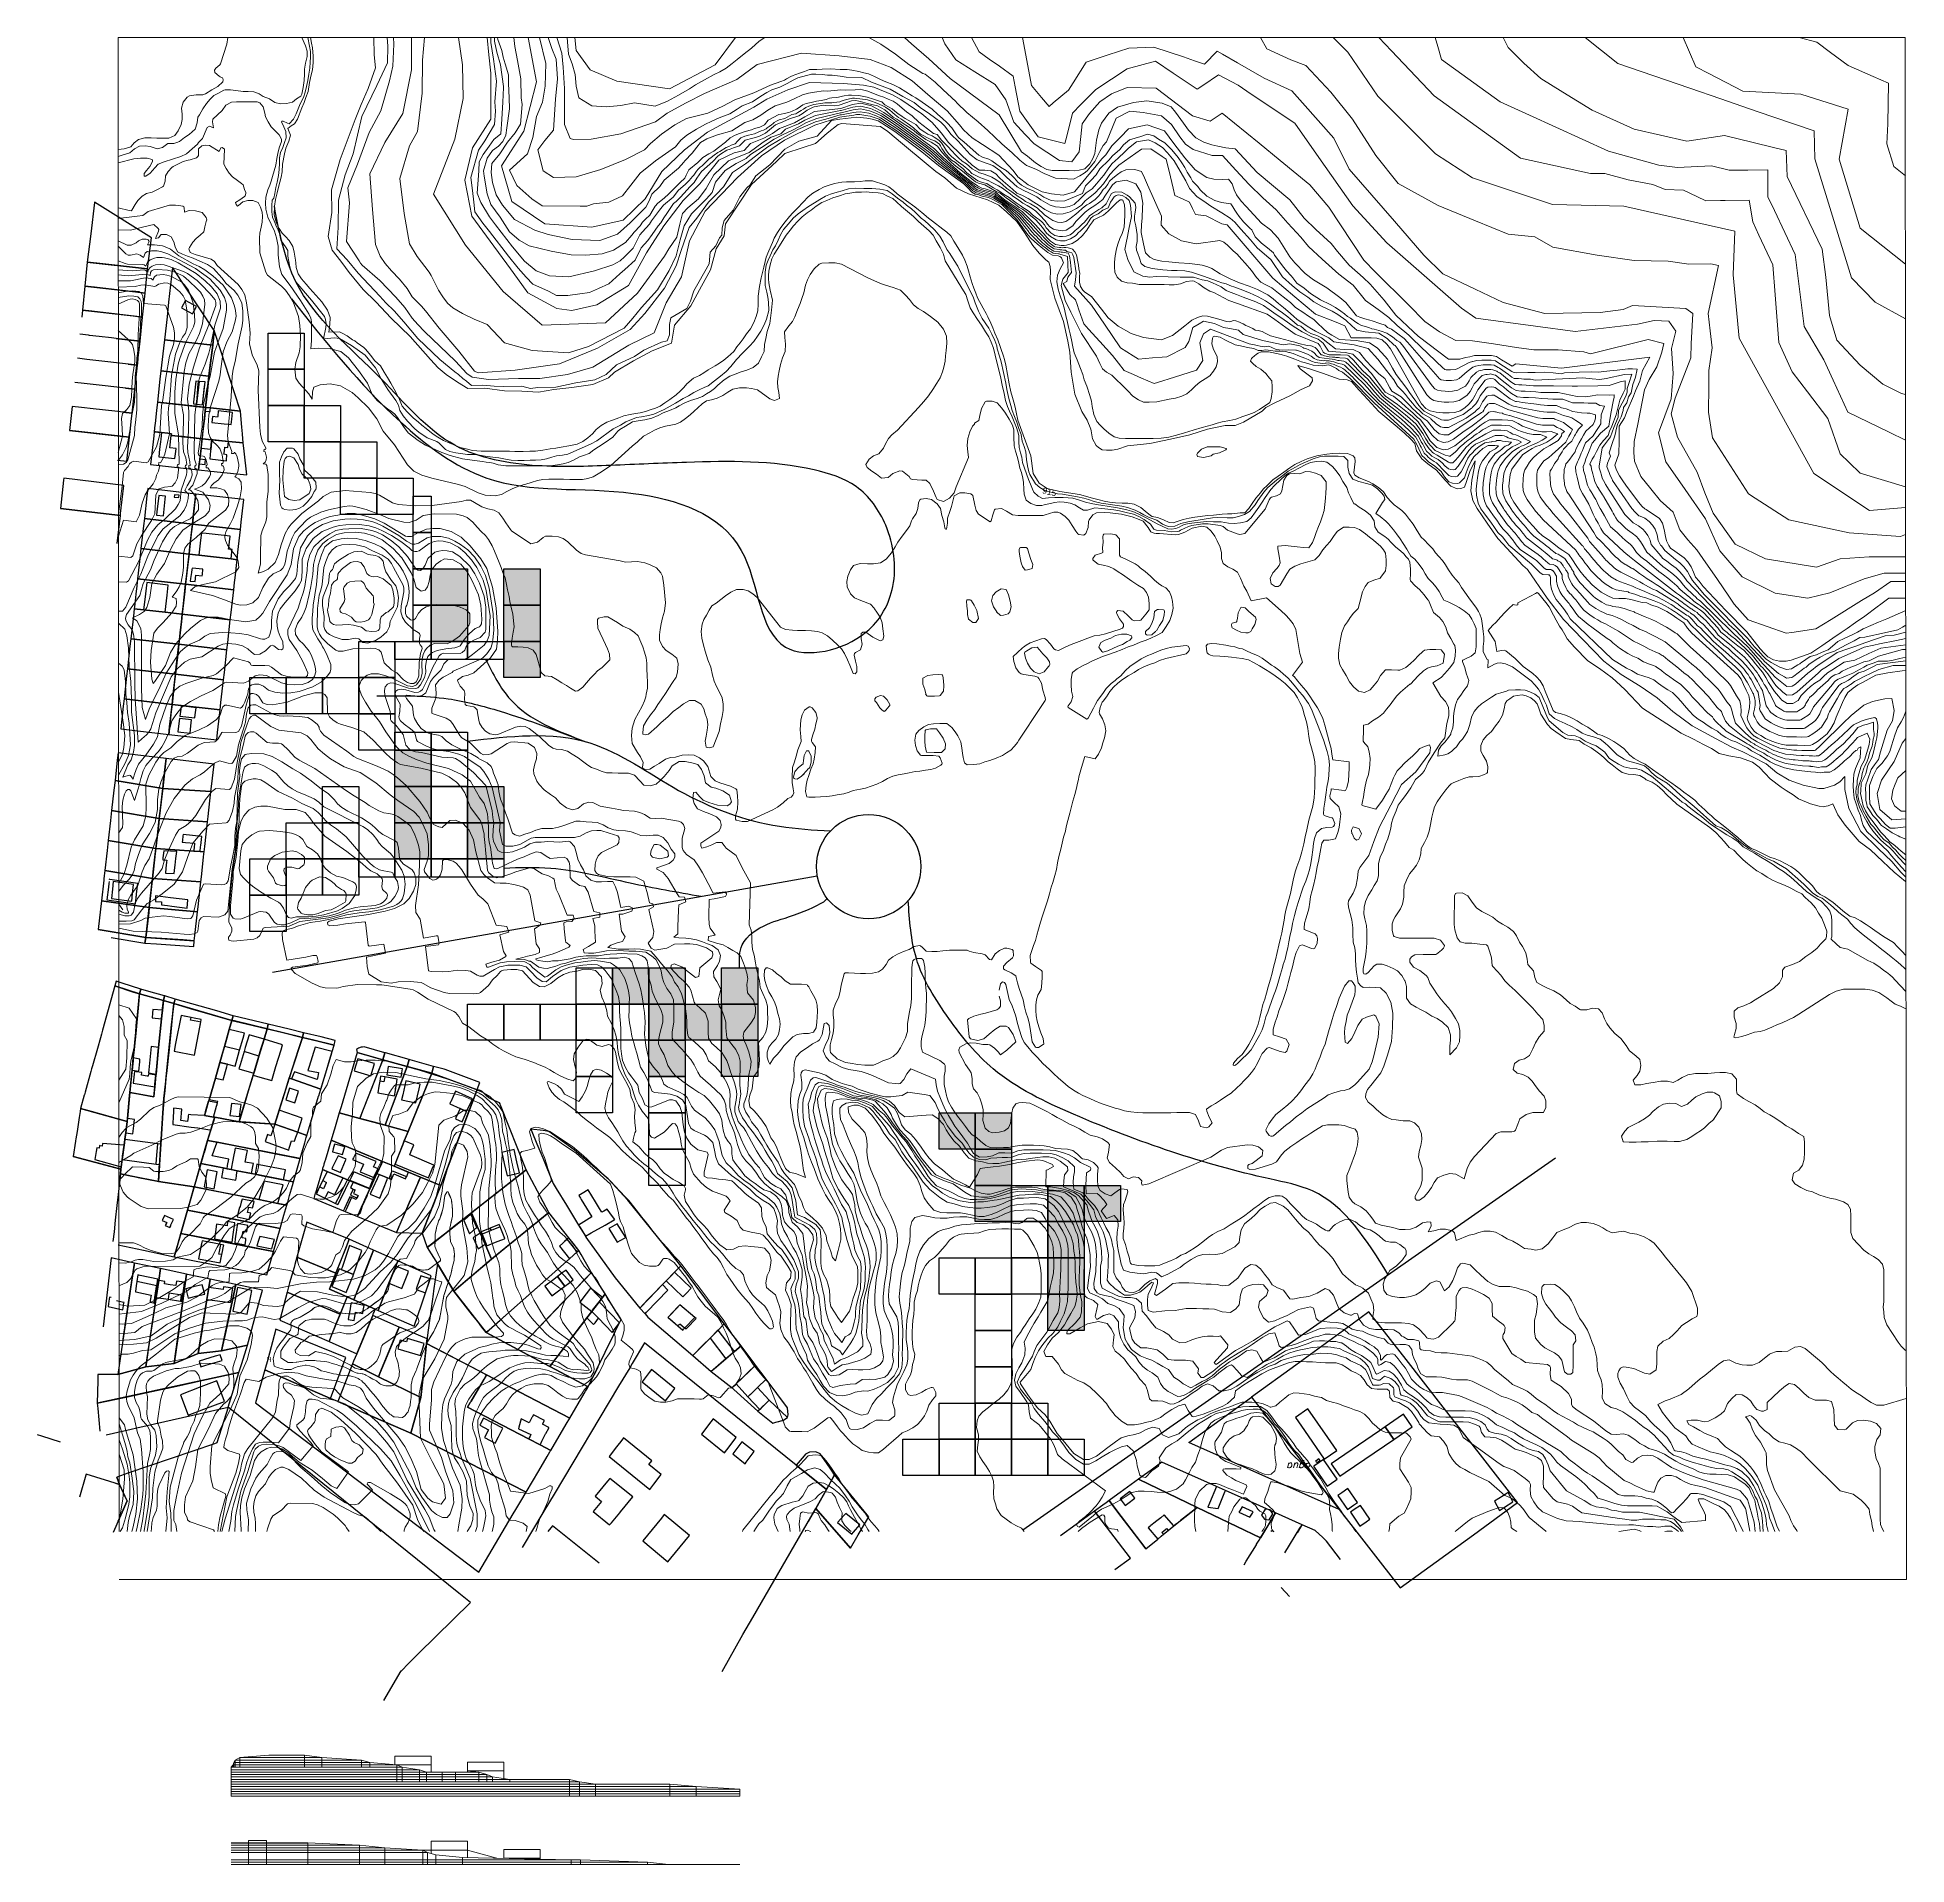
# Model space of a CAD drawing. Header units: millimetres. Extents: x 2695 to 3468, y 1447 to 2202.
import ezdxf
from ezdxf.enums import TextEntityAlignment as Align

# ---------------------------------------------------------------- set-up
doc = ezdxf.new("R2010")
doc.units = ezdxf.units.MM
for name, color, linetype in [('01_Fina', 7, 'Continuous'), ('modulos alternativos', 10, 'Continuous'), ('Traza Urbana', 7, 'Continuous')]:
    doc.layers.add(name, color=color, linetype=linetype)
doc.layers.add('Detalles constructivos', color=7, linetype='Continuous', lineweight=9)
doc.styles.add('ITALICT', font='ITALICT', dxfattribs={"height": 0.2})
doc.styles.get("Standard").update_dxf_attribs({"font": 'arial.ttf'})

msp = doc.modelspace()

# ---------------------------------------------------------------- texts
at = {"layer": '01_Fina', "color": 252, "linetype": 'Continuous', "lineweight": 9, "true_color": 0x939598}
msp.add_text('915', height=2.5, rotation=346.70731, dxfattribs=at).set_placement((3110.79, 2013.92))
at = {"layer": 'Traza Urbana', "color": 7, "linetype": 'Continuous'}
msp.add_text('H', height=2, dxfattribs=at).set_placement((2791.27, 1655.62), align=Align.MIDDLE)
at = {"layer": 'Traza Urbana', "color": 216, "linetype": 'Continuous', "style": 'ITALICT'}
msp.add_text('agua', height=3, rotation=179.27132, dxfattribs=at).set_placement((3217.29, 1611.83), align=Align.MIDDLE)

# ---------------------------------------------------------------- hatches: boundary and pattern name
at = {"layer": 'modulos alternativos'}
h = msp.add_hatch(color=256, dxfattribs=at)
h.dxf.hatch_style = 1
h.paths.add_polyline_path([(2873.28, 1982.65), (2858.28, 1982.65), (2858.28, 1967.65), (2873.28, 1967.65)])
h.paths.add_polyline_path([(2873.28, 1967.65), (2858.28, 1967.65), (2858.28, 1952.65), (2873.28, 1952.65)])
h.paths.add_polyline_path([(2903.28, 1982.65), (2888.28, 1982.65), (2888.28, 1967.65), (2903.28, 1967.65)])
h.paths.add_polyline_path([(2903.28, 1967.65), (2888.28, 1967.65), (2888.28, 1952.65), (2903.28, 1952.65)])
h.paths.add_polyline_path([(2903.28, 1952.65), (2888.28, 1952.65), (2888.28, 1937.65), (2903.28, 1937.65)])
h.paths.add_polyline_path([(2858.28, 1907.65), (2843.28, 1907.65), (2843.28, 1892.65), (2858.28, 1892.65)])
h.paths.add_polyline_path([(2858.28, 1892.65), (2843.28, 1892.65), (2843.28, 1877.65), (2858.28, 1877.65)])
h.paths.add_polyline_path([(2858.28, 1877.65), (2843.28, 1877.65), (2843.28, 1862.65), (2858.28, 1862.65)])
h.paths.add_polyline_path([(2888.28, 1892.65), (2873.28, 1892.65), (2873.28, 1877.65), (2888.28, 1877.65)])
h.paths.add_polyline_path([(2888.28, 1877.65), (2873.28, 1877.65), (2873.28, 1862.65), (2888.28, 1862.65)])
h = msp.add_hatch(color=256, dxfattribs=at)
h.dxf.hatch_style = 1
h.paths.add_polyline_path([(2948.28, 1817.65), (2933.28, 1817.65), (2933.28, 1802.65), (2948.28, 1802.65)])
h.paths.add_polyline_path([(2963.28, 1817.65), (2948.28, 1817.65), (2948.28, 1802.65), (2963.28, 1802.65)])
h.paths.add_polyline_path([(2963.28, 1802.65), (2948.28, 1802.65), (2948.28, 1787.65), (2963.28, 1787.65)])
h.paths.add_polyline_path([(2963.28, 1787.65), (2948.28, 1787.65), (2948.28, 1772.65), (2963.28, 1772.65)])
h.paths.add_polyline_path([(3083.28, 1757.65), (3068.28, 1757.65), (3068.28, 1742.65), (3083.28, 1742.65)])
h.paths.add_polyline_path([(3098.28, 1757.65), (3083.28, 1757.65), (3083.28, 1742.65), (3098.28, 1742.65)])
h.paths.add_polyline_path([(3098.28, 1742.65), (3083.28, 1742.65), (3083.28, 1727.65), (3098.28, 1727.65)])
h.paths.add_polyline_path([(3098.28, 1727.65), (3083.28, 1727.65), (3083.28, 1712.65), (3098.28, 1712.65)])
h.paths.add_polyline_path([(3128.28, 1727.65), (3113.28, 1727.65), (3113.28, 1712.65), (3128.28, 1712.65)])
h.paths.add_polyline_path([(3143.28, 1727.65), (3128.28, 1727.65), (3128.28, 1712.65), (3143.28, 1712.65)])
h.paths.add_polyline_path([(3128.28, 1712.65), (3113.28, 1712.65), (3113.28, 1697.65), (3128.28, 1697.65)])
h.paths.add_polyline_path([(3128.28, 1697.65), (3113.28, 1697.65), (3113.28, 1682.65), (3128.28, 1682.65)])
h.paths.add_polyline_path([(3128.28, 1682.65), (3113.28, 1682.65), (3113.28, 1667.65), (3128.28, 1667.65)])
h = msp.add_hatch(color=256, dxfattribs=at)
h.dxf.hatch_style = 1
h.paths.add_polyline_path([(2993.28, 1817.65), (2978.28, 1817.65), (2978.28, 1802.65), (2993.28, 1802.65)])
h.paths.add_polyline_path([(2993.28, 1802.65), (2978.28, 1802.65), (2978.28, 1787.65), (2993.28, 1787.65)])
h.paths.add_polyline_path([(2993.28, 1787.65), (2978.28, 1787.65), (2978.28, 1772.65), (2993.28, 1772.65)])
h.paths.add_polyline_path([(2978.28, 1802.65), (2963.28, 1802.65), (2963.28, 1787.65), (2978.28, 1787.65)])

# ---------------------------------------------------------------- linework, layer by layer
at = {"layer": '01_Fina', "color": 252, "lineweight": 9, "true_color": 0x939598}
for p, q in [((3163.98, 2144.74), (3163.98, 2144.74)), ((3178.72, 2128.59), (3178.72, 2128.59))]:
    msp.add_line(p, q, dxfattribs=at)
at = {"layer": '01_Fina', "color": 252, "linetype": 'Continuous', "lineweight": 9, "true_color": 0x939598}
for p, q in [((3256.54, 2075.17), (3256.54, 2075.17)), ((3258.8, 2076.42), (3258.8, 2076.42)), ((3229.52, 2067.8), (3229.52, 2067.8)), ((3289, 2068.36), (3289, 2068.36)), ((3290.28, 2066.43), (3290.28, 2066.43)), ((3291.56, 2064.5), (3291.56, 2064.5)), ((3298.88, 2064.36), (3298.88, 2064.36)), ((3299.55, 2065.93), (3299.55, 2065.93)), ((3300.21, 2067.49), (3300.21, 2067.49)), ((3244.69, 2056.46), (3244.69, 2056.46)), ((3298.22, 2062.8), (3298.22, 2062.8)), ((3306.64, 2049.8), (3306.64, 2049.8)), ((3307.01, 2051.8), (3307.01, 2051.8)), ((3273.96, 2026.46), (3273.96, 2026.46)), ((3300.21, 2031.4), (3300.21, 2031.4)), ((3327.51, 2026.08), (3327.51, 2026.08)), ((3335.38, 2026.62), (3335.38, 2026.62)), ((3337.96, 2025.09), (3337.96, 2025.09)), ((3295.83, 2007.12), (3295.83, 2007.12)), ((3303.11, 1997.55), (3303.11, 1997.55)), ((3336.68, 1995.01), (3336.68, 1995.01)), ((3337.28, 1993.97), (3337.28, 1993.97)), ((3330.5, 1965.99), (3330.5, 1965.99)), ((3404.07, 1948.88), (3404.07, 1948.88)), ((3404.79, 1949.62), (3404.79, 1949.62)), ((3424.57, 1943.61), (3424.57, 1943.61)), ((3426.04, 1941.54), (3426.04, 1941.54)), ((3411.21, 1924.82), (3411.21, 1924.82)), ((3414, 1926.6), (3414, 1926.6)), ((3403.32, 1909.81), (3403.32, 1909.81)), ((2730.77, 1841.65), (2729.02, 1843.92)), ((2863.91, 1723.32), (2864.71, 1724.99)), ((2864.67, 1724.9), (2863.95, 1723.41)), ((2865.22, 1724.98), (2864.67, 1724.9)), ((2864.71, 1724.99), (2865.22, 1724.98)), ((2865.22, 1724.98), (2865.98, 1723.42)), ((2865.4, 1724.55), (2865.22, 1724.98)), ((2865.62, 1724.03), (2865.4, 1724.55)), ((2866.27, 1722.51), (2865.62, 1724.03)), ((2862.77, 1716.93), (2862.3, 1715.35)), ((2862.49, 1715.81), (2863.19, 1718.3)), ((2863.19, 1718.3), (2862.77, 1716.93)), ((2863.19, 1718.3), (2863.91, 1723.32)), ((2863.22, 1718.52), (2863.19, 1718.3)), ((2863.46, 1720.15), (2863.22, 1718.52)), ((2863.69, 1721.79), (2863.46, 1720.15)), ((2863.95, 1723.41), (2863.69, 1721.79)), ((2865.98, 1723.42), (2866.6, 1721.73)), ((2866.6, 1721.73), (2866.27, 1722.51)), ((2866.6, 1721.73), (2866.99, 1719.25)), ((2866.72, 1720.94), (2866.6, 1721.73)), ((2866.98, 1719.31), (2866.72, 1720.94)), ((2867.07, 1717.66), (2866.98, 1719.31)), ((2866.99, 1719.25), (2867.11, 1716.99)), ((2867.11, 1716.99), (2867.02, 1714.9)), ((2867.11, 1716.99), (2867.07, 1717.66)), ((2867.07, 1716.01), (2867.11, 1716.99)), ((2859.96, 1707.49), (2860.57, 1710.76)), ((2860.27, 1709.13), (2859.96, 1707.51)), ((2860.57, 1710.75), (2860.27, 1709.13)), ((2860.57, 1710.76), (2861.05, 1711.75)), ((2861.05, 1711.75), (2860.57, 1710.75)), ((2861.05, 1711.75), (2861.31, 1712.94)), ((2861.17, 1712.28), (2861.05, 1711.75)), ((2861.31, 1712.94), (2861.17, 1712.28)), ((2861.31, 1712.94), (2861.84, 1713.84)), ((2861.81, 1713.78), (2861.31, 1712.94)), ((2862.3, 1715.35), (2861.81, 1713.78)), ((2861.84, 1713.84), (2862.49, 1715.81)), ((2865.91, 1707.56), (2865.92, 1710.02)), ((2865.92, 1709.54), (2865.91, 1707.89)), ((2867.02, 1714.9), (2865.92, 1710.02)), ((2865.92, 1710.02), (2866.18, 1711.16)), ((2865.92, 1710.02), (2865.92, 1709.54)), ((2866.18, 1711.16), (2866.54, 1712.77)), ((2866.54, 1712.77), (2866.9, 1714.38)), ((2866.9, 1714.38), (2867.02, 1714.9)), ((2867.02, 1714.9), (2867.07, 1716.01)), ((2859.78, 1702.5), (2859.96, 1707.49)), ((2859.84, 1704.21), (2859.78, 1702.56)), ((2859.78, 1702.56), (2860.29, 1701)), ((2860.26, 1701.05), (2859.78, 1702.5)), ((2859.9, 1705.86), (2859.84, 1704.21)), ((2859.96, 1707.51), (2859.9, 1705.86)), ((2862.13, 1697.2), (2860.26, 1701.05)), ((2860.29, 1701), (2861.01, 1699.51)), ((2865.91, 1707.89), (2865.91, 1707.56)), ((2865.91, 1707.56), (2866.06, 1706.24)), ((2866.29, 1704.29), (2865.91, 1707.56)), ((2866.06, 1706.24), (2866.25, 1704.61)), ((2866.25, 1704.61), (2866.29, 1704.29)), ((2866.29, 1704.29), (2866.92, 1703.12)), ((2867.52, 1702.02), (2866.29, 1704.29)), ((2866.92, 1703.12), (2867.52, 1702.02)), ((2867.52, 1702.02), (2867.57, 1701.62)), ((2867.84, 1699.18), (2867.52, 1702.02)), ((2867.57, 1701.62), (2867.75, 1699.98)), ((2842.44, 1691.12), (2843.51, 1692.99)), ((2843.51, 1692.99), (2843.23, 1692.5)), ((2843.51, 1692.99), (2844.93, 1694.48)), ((2844.26, 1693.77), (2843.51, 1692.99)), ((2844.93, 1694.48), (2844.26, 1693.77)), ((2844.93, 1694.48), (2845.53, 1694.78)), ((2845.52, 1694.78), (2844.93, 1694.48)), ((2847.84, 1694.64), (2845.52, 1694.78)), ((2845.53, 1694.78), (2847.18, 1694.63)), ((2847.18, 1694.63), (2848.82, 1694.49)), ((2849.85, 1694.4), (2847.84, 1694.64)), ((2848.82, 1694.49), (2849.85, 1694.4)), ((2849.85, 1694.4), (2850.44, 1694.24)), ((2850.56, 1694.21), (2849.85, 1694.4)), ((2850.44, 1694.24), (2850.56, 1694.21)), ((2852.43, 1693.16), (2850.56, 1694.21)), ((2850.56, 1694.21), (2851.89, 1693.46)), ((2851.89, 1693.46), (2852.43, 1693.16)), ((2861.01, 1699.51), (2861.73, 1698.03)), ((2861.73, 1698.03), (2862.13, 1697.2)), ((2866.33, 1690.79), (2866.99, 1693.59)), ((2866.98, 1693.48), (2866.59, 1691.88)), ((2867.37, 1695.09), (2866.98, 1693.48)), ((2866.99, 1693.59), (2867.74, 1696.62)), ((2867.74, 1696.69), (2867.37, 1695.09)), ((2867.74, 1696.62), (2867.84, 1699.18)), ((2867.81, 1698.34), (2867.74, 1696.69)), ((2867.75, 1699.98), (2867.84, 1699.18)), ((2867.84, 1699.18), (2867.81, 1698.34)), ((2841.5, 1688.73), (2842.44, 1691.12)), ((2841.81, 1689.53), (2841.5, 1688.73)), ((2842.42, 1691.06), (2841.81, 1689.53)), ((2843.23, 1692.5), (2842.42, 1691.06)), ((2863.54, 1682.15), (2866.33, 1690.79)), ((2864.65, 1685.57), (2864.14, 1684)), ((2865.15, 1687.14), (2864.65, 1685.57)), ((2865.66, 1688.71), (2865.15, 1687.14)), ((2866.17, 1690.28), (2865.66, 1688.71)), ((2866.33, 1690.79), (2866.17, 1690.28)), ((2866.59, 1691.88), (2866.33, 1690.79)), ((2861.66, 1672.17), (2863.54, 1682.15)), ((2862.68, 1677.58), (2862.37, 1675.96)), ((2862.98, 1679.2), (2862.68, 1677.58)), ((2863.29, 1680.82), (2862.98, 1679.2)), ((2863.54, 1682.15), (2863.29, 1680.82)), ((2863.63, 1682.43), (2863.54, 1682.15)), ((2864.14, 1684), (2863.63, 1682.43)), ((2859.32, 1667.26), (2861.66, 1672.17)), ((2860.48, 1669.69), (2859.77, 1668.2)), ((2861.19, 1671.18), (2860.48, 1669.69)), ((2861.66, 1672.17), (2861.19, 1671.18)), ((2861.76, 1672.71), (2861.66, 1672.17)), ((2862.07, 1674.33), (2861.76, 1672.71)), ((2862.37, 1675.96), (2862.07, 1674.33)), ((2856.72, 1662.9), (2859.32, 1667.26)), ((2857.32, 1663.9), (2856.72, 1662.9)), ((2858.16, 1665.32), (2857.32, 1663.9)), ((2859.01, 1666.74), (2858.16, 1665.32)), ((2859.32, 1667.26), (2859.01, 1666.74)), ((2859.77, 1668.2), (2859.32, 1667.26))]:
    msp.add_line(p, q, dxfattribs=at)
at = {"layer": '01_Fina'}
for p, q in [((2792.64, 1815.87), (3017.89, 1855.74)), ((3102.89, 1585.24), (3323.23, 1739.06))]:
    msp.add_line(p, q, dxfattribs=at)
at = {"layer": '01_Fina', "color": 252, "lineweight": 9, "true_color": 0x939598}
for points in [[(2729.2, 1564.62), (3468.29, 1564.62), (3467.85, 2202.43), (2728.76, 2202.43), (2729.2, 1584.57)], [(3468.1, 1855.11), (3466, 1857.22), (3462.23, 1861.58), (3456.81, 1866.77), (3449.43, 1873.97), (3444.55, 1883.56), (3442.81, 1891.38), (3442.91, 1896.78), (3440.75, 1894.5), (3438.57, 1893.23), (3434.11, 1891.8), (3432.14, 1891.75), (3425.64, 1893.11), (3419.77, 1895.29), (3414.76, 1898.24), (3410.36, 1902.03), (3400.69, 1907.01), (3396.16, 1908.82), (3389.4, 1912.44), (3379.76, 1917.77), (3371.77, 1923.59), (3365.2, 1929.34), (3358.17, 1934.12), (3350.38, 1938.9), (3343.19, 1944.52), (3334.64, 1953.21), (3326.46, 1961.69), (3319.71, 1970.5), (3311.57, 1982.35), (3309.71, 1983.98), (3301.37, 1993), (3299.4, 1995.16), (3294.97, 2001.56), (3290.76, 2007.54), (3289.07, 2010.88), (3288.15, 2014.87), (3288.67, 2019.3), (3289.68, 2024.9), (3289.99, 2027.28), (3287.89, 2023.28), (3286.36, 2018.76), (3285.51, 2016.42), (3284.12, 2015.8), (3282.48, 2015.79), (3279.95, 2016.8), (3277.57, 2019.36), (3274.06, 2023.44), (3270.36, 2026.05), (3267.88, 2028.17), (3265.76, 2031.44), (3265.06, 2034.44), (3263.42, 2036.32), (3260.62, 2038.88), (3256.88, 2042), (3250.2, 2047.7), (3245.61, 2052.62), (3241.95, 2056.53), (3238.83, 2060.08), (3237.1, 2060.85), (3233.74, 2061.08), (3226.83, 2063.56), (3221, 2065.44), (3216.6, 2066.69), (3217.63, 2065.35), (3219.81, 2063.74), (3222.54, 2061.64), (3222.65, 2060.42), (3221.41, 2058.26), (3218.06, 2056.76), (3213.33, 2054.14), (3207.19, 2051.34), (3203.4, 2049.42), (3201.86, 2047.84), (3194.21, 2043.26), (3190.72, 2041.92), (3186.56, 2041.97), (3179.3, 2040.4), (3171.93, 2038.03), (3164.04, 2036.21), (3155.42, 2034.42), (3146.25, 2033.56), (3142.16, 2032.11), (3139.87, 2031.66), (3137.51, 2031.68), (3135.78, 2031.81), (3134.17, 2032.76), (3133.19, 2033.65), (3131.73, 2036.34), (3131.17, 2039.76), (3131.04, 2040.47), (3129.47, 2044.08), (3127.35, 2047.75), (3124.47, 2054.94), (3122.86, 2063.98), (3122.3, 2072.22), (3121.52, 2076.75), (3119.75, 2084.89), (3116.19, 2094.54), (3114.26, 2102.36), (3114.31, 2105.84), (3114.27, 2107.74), (3113.71, 2109.52), (3112.49, 2110.42), (3109.62, 2113.14), (3107.02, 2116.42), (3103.64, 2121.77), (3100.48, 2126.27), (3096.24, 2130.32), (3093, 2133.02), (3088.31, 2135.19), (3080.48, 2137.76), (3075.55, 2140.03), (3070.62, 2144.38), (3066.92, 2147), (3062.99, 2150.32), (3053.15, 2158.43), (3047.16, 2163.5), (3044.01, 2165.51), (3028.14, 2166.77), (3026.62, 2166.34), (3022.04, 2162.76), (3017.15, 2158.59), (3012.13, 2156.84), (3004.56, 2154.41), (3001, 2151.05), (2990.69, 2141.52), (2979.99, 2125.37), (2979.35, 2120.35), (2976.12, 2114.96), (2973.83, 2106.34), (2970.11, 2099.57), (2965.61, 2091.46), (2958.93, 2083.46), (2957.59, 2075.91), (2949.64, 2072.8), (2941.91, 2068.64), (2934.01, 2063.97), (2931.57, 2061.69), (2925.04, 2058.85), (2916.43, 2057.63), (2909.03, 2056.74), (2902.69, 2055.74), (2895.69, 2056.18), (2888.57, 2056.24), (2880.43, 2057.4), (2873.46, 2057.24), (2869.15, 2059.82), (2864.39, 2062.95), (2861.08, 2065.77), (2857.93, 2069.17), (2849.62, 2078.76), (2841.64, 2086.28), (2835.33, 2093.1), (2830.18, 2098.14), (2824.3, 2105.18), (2821.35, 2109.36), (2819.34, 2111.88), (2817.3, 2114.37), (2815.64, 2120.04), (2817.23, 2129.94), (2817.04, 2139.41), (2820.6, 2151.86), (2826.78, 2168.53), (2829.3, 2174.7), (2832.2, 2181.34), (2835.29, 2189.77), (2834.73, 2195.19), (2834.54, 2202.43)], [(3468.1, 1860.11), (3467.51, 1860.65), (3465.39, 1862.96), (3464.21, 1864.28), (3462.89, 1865.9), (3461.41, 1867.25), (3459.89, 1868.47), (3457.78, 1870.48), (3455.91, 1872.55), (3454.44, 1874.31), (3452.96, 1876.42), (3451.98, 1878.19), (3450.85, 1880.01), (3449.87, 1881.97), (3448.98, 1884.13), (3447.75, 1887.38), (3447.41, 1890.08), (3447.56, 1892.04), (3447.95, 1893.36), (3447.9, 1895.3), (3448.63, 1897.85), (3449.57, 1901.09), (3450.94, 1903.5), (3452.42, 1907.99), (3452.97, 1909.92), (3453.18, 1912.26), (3452.08, 1914.65), (3448.12, 1912.82), (3446.11, 1910.7), (3442.89, 1907.27), (3441.56, 1905.86), (3441.04, 1905.42), (3439.97, 1904.5), (3439.63, 1904.2), (3439.58, 1904.16), (3438.06, 1902.78), (3436.53, 1901.59), (3435.12, 1900.79), (3433.2, 1900.76), (3431.9, 1900.52), (3430.34, 1900.74), (3429.61, 1900.84), (3428.79, 1900.95), (3428.65, 1900.96), (3427.97, 1901), (3425.33, 1901.16), (3424.6, 1901.25), (3422.05, 1901.59), (3421.4, 1901.66), (3419.49, 1902.02), (3418, 1902.23), (3416.03, 1903), (3414.48, 1903.51), (3413.4, 1904.05), (3412.53, 1904.42), (3411.31, 1905.14), (3410.89, 1905.33), (3409.3, 1906.34), (3408.19, 1906.95), (3407.41, 1907.34), (3405.03, 1908.62), (3404.52, 1908.98), (3403.32, 1909.81), (3402.81, 1910.07), (3402.46, 1910.29), (3401.58, 1910.79), (3393.84, 1915.5), (3392.66, 1916.58), (3392.45, 1916.7), (3389.48, 1919.47), (3388.52, 1920.65), (3388.07, 1921.39), (3386.14, 1922.91), (3382.72, 1926.57), (3382.44, 1926.9), (3379.78, 1929.76), (3378.44, 1931.3), (3376.83, 1933.05), (3374.88, 1934.93), (3373.01, 1936.14), (3371.95, 1936.9), (3370.55, 1937.94), (3368.74, 1939.24), (3367.36, 1940.3), (3366.99, 1940.58), (3364.85, 1942.11), (3364.67, 1942.21), (3363.71, 1942.66), (3362.13, 1943.28), (3359.54, 1944.23), (3357.19, 1945.65), (3355.21, 1946.56), (3353.14, 1947.68), (3349.63, 1949.77), (3346.94, 1951.98), (3345.92, 1952.94), (3344.63, 1953.86), (3338.17, 1958.57), (3336.69, 1959.66), (3335.03, 1961.02), (3332.77, 1962.92), (3331.6, 1964.35), (3330.5, 1965.99), (3329.2, 1967.81), (3328.88, 1968.26), (3328.66, 1968.47), (3327.35, 1970.01), (3327, 1970.4), (3325.78, 1971.88), (3325, 1973.29), (3324.04, 1975.6), (3323.58, 1977.54), (3323.6, 1979.63), (3323.37, 1979.98), (3323.31, 1980.08), (3322.98, 1980.74), (3322.93, 1980.82), (3322.87, 1980.91), (3322.51, 1981.37), (3322.23, 1981.8), (3322.14, 1981.84), (3321.8, 1982.07), (3321.72, 1982.12), (3321.26, 1982.31), (3319.36, 1982.43), (3318.44, 1983.07), (3316.59, 1984.79), (3315.46, 1985.9), (3314.75, 1986.5), (3308.71, 1990.55), (3307.39, 1992.04), (3305.95, 1993.98), (3305.8, 1994.16), (3304.59, 1995.71), (3304.18, 1996.23), (3303.11, 1997.55), (3302.38, 1998.28), (3301.36, 1999.25), (3299.95, 2001.25), (3299.2, 2002.37), (3298.57, 2003.32), (3298.04, 2004.03), (3297.32, 2004.97), (3296.39, 2006.35), (3295.83, 2007.12), (3294.69, 2008.71), (3293.84, 2010.73), (3293.23, 2013.3), (3293.15, 2015.77), (3293.31, 2017.84), (3293.35, 2018.18), (3293.56, 2019.96), (3293.73, 2020.99), (3294, 2022.73), (3294.53, 2024.71), (3295.47, 2026.56), (3297.01, 2028.65), (3298.3, 2030.15), (3300.21, 2031.4), (3301.09, 2032.21), (3301.62, 2032.63), (3302.45, 2033.31), (3302.78, 2033.49), (3303.13, 2033.6), (3303.69, 2033.85), (3304.1, 2034.11), (3305.07, 2034.99), (3301.29, 2035.38), (3300.85, 2035.6), (3300.44, 2035.65), (3299.98, 2035.68), (3299.44, 2035.69), (3298.94, 2035.68), (3298.57, 2035.49), (3296.87, 2035.27), (3296.81, 2035.22), (3294.64, 2034.86), (3293.93, 2034.69), (3293.82, 2034.6), (3293.6, 2034.43), (3291.68, 2033.27), (3290.14, 2031.97), (3288.41, 2030.23), (3287.95, 2029.74), (3286.98, 2028.39), (3285.97, 2026.35), (3285.16, 2024.54), (3284.24, 2022.71), (3282.61, 2020.93), (3282.02, 2020.75), (3280.23, 2020.86), (3279.07, 2021.27), (3277.39, 2022.92), (3273.96, 2026.46), (3272.99, 2027.06), (3271.37, 2028.13), (3270.47, 2028.98), (3270.09, 2029.34), (3268.94, 2030.44), (3267.63, 2032.9), (3267.28, 2033.66), (3266.77, 2034.64), (3265.59, 2036.88), (3265.43, 2037.14), (3262.98, 2039.58), (3260.42, 2041.9), (3258.62, 2043.52), (3256.66, 2045.24), (3254.63, 2047.01), (3252.97, 2048.43), (3251.4, 2049.8), (3249.77, 2051.23), (3248.99, 2051.96), (3248.31, 2052.67), (3246.76, 2054.28), (3244.69, 2056.46), (3242.87, 2058.38), (3240.1, 2061.14), (3239.1, 2062.15), (3238.88, 2062.36), (3237.98, 2063.19), (3236.22, 2064.8), (3236.08, 2064.95), (3235.3, 2065.52), (3234.3, 2065.98), (3233.18, 2066.41), (3232.8, 2066.59), (3231.71, 2067.08), (3231.25, 2067.31), (3230.6, 2067.48), (3229.52, 2067.8), (3228.4, 2067.76), (3227.9, 2067.74), (3226.94, 2067.6), (3223.8, 2067.96), (3222.34, 2068.46), (3220.98, 2069.2), (3219.57, 2069.76), (3217.34, 2070.63), (3214.74, 2071.63), (3213.14, 2072.08), (3212.88, 2072.16), (3211.69, 2072.46), (3209.16, 2072.63), (3207.26, 2072.68), (3205.5, 2072.99), (3203.31, 2073.21), (3201.75, 2072.98), (3200.25, 2072.92), (3198.39, 2073.72), (3195.81, 2074.15), (3192.95, 2074.84), (3190.74, 2075.27), (3186.52, 2077.28), (3184.48, 2078.5), (3182.17, 2078.82), (3181.69, 2078.52), (3181.36, 2078.06), (3181.09, 2075.68), (3181.77, 2073.35), (3183.34, 2070.52), (3183.37, 2068.23), (3182.94, 2066.16), (3181.82, 2064.44), (3180.24, 2062.48), (3178.34, 2061.27), (3176.16, 2059.9), (3174.37, 2058.35), (3172.72, 2056.65), (3170.68, 2055), (3168.69, 2054.04), (3166, 2053.21), (3163.51, 2052.74), (3158.38, 2051.74), (3155.21, 2051.53), (3152.88, 2051.59), (3150.72, 2052.48), (3148.4, 2054.09), (3146.31, 2056.27), (3143.9, 2058.71), (3141.59, 2060.92), (3139.78, 2062.76), (3137.52, 2063.93), (3135.92, 2065.35), (3134.75, 2067.57), (3133.46, 2070.56), (3127.2, 2079.9), (3122.78, 2088.81), (3120.4, 2093.61), (3118.74, 2099.82), (3119.45, 2102.42), (3121.67, 2105.22), (3121.46, 2111.8), (3119.14, 2112.53), (3118.48, 2112.7), (3117.97, 2112.85), (3117.85, 2112.9), (3117.73, 2112.91), (3115.47, 2113.2), (3114.64, 2113.68), (3113.83, 2114.15), (3112.14, 2115.47), (3111.86, 2115.69), (3110.55, 2116.81), (3109.52, 2117.66), (3108.98, 2118.2), (3107.6, 2119.58), (3107.3, 2119.86), (3105.73, 2121.5), (3104.97, 2122.52), (3103.61, 2124.26), (3102.42, 2125.84), (3100.93, 2127.7), (3100.36, 2128.29), (3098.49, 2130.04), (3098.21, 2130.3), (3096.21, 2132.18), (3094.45, 2133.74), (3092.46, 2134.95), (3090.93, 2135.89), (3090.8, 2136.01), (3088.98, 2136.73), (3088.84, 2136.78), (3086.82, 2137.29), (3086.2, 2137.44), (3085.19, 2137.77), (3084.59, 2137.99), (3083.6, 2138.21), (3082.82, 2138.65), (3082.3, 2138.96), (3080.51, 2140.72), (3079.81, 2141.43), (3079.13, 2142.15), (3077.19, 2143.54), (3076.43, 2144.09), (3075.89, 2144.48), (3068.61, 2149.99), (3068.04, 2150.47), (3064.27, 2153.71), (3061.69, 2155.78), (3054.36, 2161.18), (3050.43, 2164.07), (3048.51, 2165.35), (3043.66, 2168.52), (3043.47, 2168.64), (3041.08, 2169.46), (3041.06, 2169.46), (3039.74, 2169.83), (3038.79, 2170.04), (3035.58, 2170.47), (3034.15, 2170.47), (3033, 2170.33), (3028.04, 2169.55), (3027.29, 2169.46), (3016.98, 2166.11), (3004.32, 2159.92), (2994.84, 2153.46), (2984.91, 2144.54), (2971.61, 2130.59), (2965.14, 2118.3), (2961.77, 2103.37), (2955.47, 2092.68), (2950.46, 2080.21), (2939.98, 2075.11), (2925.13, 2065.99), (2914.65, 2062.99), (2903.18, 2061.35), (2894.34, 2061.35), (2881.95, 2060.99), (2875.18, 2061.89), (2872.98, 2063.41), (2868.31, 2068.48), (2855.48, 2080.86), (2852.75, 2083.67), (2850.46, 2086.33), (2847.4, 2090.72), (2843.6, 2095.03), (2837.05, 2101.84), (2829.67, 2108.21), (2828.96, 2109.09), (2828.48, 2110.02), (2823.3, 2118.01), (2824.53, 2134.06), (2823.83, 2140.23), (2827.83, 2150.03), (2832.66, 2163.14), (2837.49, 2172.05), (2841.08, 2184.51), (2842.37, 2190.48), (2842.84, 2199.59), (2842.7, 2202.43)], [(3468.09, 1862.08), (3466.62, 1863.37), (3465.23, 1864.75), (3463.94, 1866.23), (3462.56, 1867.58), (3461.17, 1869.21), (3459.04, 1870.76), (3457.75, 1872.14), (3456.15, 1874.08), (3454.7, 1875.93), (3453.59, 1877.04), (3451.71, 1880.34), (3450.6, 1882.34), (3449.65, 1884.58), (3448.78, 1886.27), (3448.23, 1888.71), (3448.38, 1890.38), (3448.35, 1891.88), (3448.87, 1893.85), (3449.71, 1896.1), (3450.01, 1898.01), (3450.66, 1900.2), (3451.06, 1900.99), (3452.16, 1903.15), (3452.5, 1904.26), (3453.24, 1906.81), (3453.64, 1907.92), (3454.2, 1909.34), (3454.47, 1911.02), (3454.64, 1912.23), (3454.98, 1913.62), (3454.92, 1914.55), (3454.75, 1916.21), (3454.72, 1919.25), (3452.17, 1918.42), (3450.55, 1918.03), (3448.29, 1917.04), (3446.22, 1914.39), (3442.15, 1910.08), (3439.54, 1908.1), (3439.35, 1907.89), (3438.36, 1906.83), (3437.97, 1906.5), (3437.17, 1905.82), (3436.91, 1905.59), (3436.87, 1905.56), (3435.73, 1904.52), (3434.59, 1903.63), (3433.53, 1903.03), (3432.09, 1903.01), (3431.12, 1902.83), (3429.95, 1902.99), (3429.4, 1903.07), (3428.78, 1903.15), (3428.68, 1903.16), (3428.05, 1903.19), (3425.52, 1903.28), (3424.75, 1903.34), (3422.36, 1903.6), (3421.5, 1903.66), (3419.87, 1903.93), (3418.16, 1904.1), (3416.68, 1904.68), (3414.99, 1905.15), (3414.15, 1905.57), (3413.03, 1905.98), (3412.12, 1906.52), (3411.46, 1906.8), (3410.13, 1907.61), (3408.72, 1908.29), (3408.07, 1908.61), (3405.78, 1909.89), (3405.32, 1910.2), (3404.05, 1911.02), (3403.67, 1911.21), (3403.31, 1911.47), (3400.66, 1913.35), (3395.12, 1917.7), (3393.5, 1919.65), (3392.98, 1920.91), (3392.29, 1922.42), (3391.85, 1923.59), (3390.12, 1925.29), (3387.03, 1929.19), (3386.47, 1929.87), (3383.1, 1933.3), (3381.72, 1934.8), (3380.08, 1936.52), (3378.12, 1938.39), (3376.32, 1939.68), (3375.12, 1940.63), (3373.36, 1942.07), (3369.71, 1944.95), (3367.72, 1946.67), (3367.36, 1946.86), (3366.12, 1947.57), (3364.46, 1948.36), (3361.96, 1949.42), (3359.73, 1950.71), (3357.81, 1951.62), (3355.53, 1952.71), (3349.22, 1956.88), (3347.72, 1957.72), (3345.85, 1958.76), (3343.91, 1959.88), (3341.98, 1960.67), (3340.78, 1961.53), (3339.23, 1962.38), (3337.47, 1963.62), (3335.1, 1965.43), (3333.99, 1966.69), (3332.9, 1968.14), (3331.61, 1969.79), (3331.26, 1970.21), (3330.83, 1970.64), (3329.68, 1971.96), (3329.19, 1972.5), (3328.09, 1973.8), (3327.5, 1974.86), (3326.51, 1976.92), (3326, 1978.6), (3326, 1980.19), (3325.54, 1980.88), (3325.42, 1981.07), (3324.92, 1981.94), (3324.82, 1982.1), (3324.7, 1982.27), (3324.42, 1982.64), (3323.85, 1983.49), (3323.68, 1983.59), (3323, 1984.04), (3322.84, 1984.14), (3322.28, 1984.43), (3320.69, 1984.63), (3320, 1985.11), (3318.16, 1986.76), (3317.23, 1987.67), (3316.18, 1988.49), (3316.04, 1988.59), (3310.53, 1992.4), (3309.32, 1993.76), (3307.95, 1995.54), (3307.74, 1995.8), (3306.49, 1997.35), (3306.1, 1997.83), (3304.92, 1999.22), (3304.17, 2000.04), (3303.3, 2000.9), (3301.97, 2002.76), (3301.3, 2003.75), (3300.63, 2004.75), (3300.03, 2005.56), (3299.49, 2006.27), (3298.48, 2007.84), (3298.06, 2008.43), (3297.11, 2009.95), (3296.42, 2011.62), (3295.96, 2013.55), (3295.86, 2016), (3295.97, 2017.6), (3296, 2017.86), (3296.22, 2019.66), (3296.35, 2020.56), (3296.62, 2022.41), (3297.03, 2023.96), (3297.9, 2025.88), (3299.35, 2027.91), (3300.49, 2029.3), (3302.08, 2030.49), (3303.22, 2031.59), (3304.14, 2032.31), (3305.22, 2033.08), (3305.87, 2033.42), (3306.57, 2033.65), (3307.69, 2034.16), (3309.16, 2035.08), (3307.59, 2035.85), (3304.39, 2036.52), (3303.63, 2036.76), (3302.9, 2037.22), (3302.01, 2037.65), (3301.2, 2037.76), (3300.28, 2037.82), (3299.2, 2037.82), (3298.19, 2037.81), (3290.15, 2034.13), (3288.65, 2032.89), (3287.32, 2031.56), (3282.98, 2025.11), (3281.66, 2023.72), (3281.22, 2023.59), (3279.88, 2023.68), (3279, 2023.98), (3277.45, 2025.18), (3276.28, 2026.48), (3274.69, 2027.82), (3273.62, 2028.37), (3272.05, 2029.29), (3271.37, 2029.93), (3271.05, 2030.24), (3269.92, 2031.35), (3268.58, 2033.58), (3268.31, 2034.15), (3267.72, 2035.23), (3266.5, 2037.45), (3266.18, 2037.96), (3263.83, 2040.53), (3261.28, 2042.86), (3259.48, 2044.47), (3257.5, 2046.17), (3255.43, 2047.9), (3253.73, 2049.27), (3252.13, 2050.61), (3250.49, 2052.02), (3249.8, 2052.68), (3249.09, 2053.44), (3247.57, 2055.08), (3245.54, 2057.29), (3243.76, 2059.26), (3240.97, 2061.99), (3239.97, 2063), (3239.69, 2063.28), (3238.81, 2064.13), (3237.18, 2065.68), (3236.96, 2065.93), (3235.92, 2066.84), (3235.01, 2067.24), (3233.46, 2067.58), (3233.01, 2067.72), (3231.94, 2068.09), (3231.51, 2068.26), (3230.73, 2068.39), (3229.55, 2068.64), (3228.38, 2068.72), (3227.85, 2068.76), (3227.13, 2068.65), (3224.64, 2069.01), (3223.45, 2069.56), (3222.19, 2070.57), (3220.97, 2071.24), (3219.28, 2071.92), (3217.33, 2072.67), (3216.13, 2073.01), (3215.88, 2073.07), (3212.92, 2073.18), (3210.14, 2073.07), (3207.74, 2073.37), (3205.96, 2074.12), (3204.68, 2074.66), (3203.03, 2074.47), (3201.14, 2074.79), (3199.83, 2075.02), (3198.77, 2075.3), (3196.54, 2075.67), (3180.58, 2081.8), (3177.62, 2079.84), (3176.16, 2076.05), (3177.36, 2068.83), (3174.81, 2064.75), (3165.62, 2061.86), (3158.68, 2059.67), (3157.28, 2059.23), (3152, 2061.52), (3148.66, 2062.96), (3144.84, 2064.61), (3142.47, 2067.64), (3140, 2070.8), (3134.78, 2076.6), (3130.11, 2081.79), (3128.09, 2084.03), (3126.14, 2089.82), (3125.43, 2091.9), (3124.76, 2093.89), (3122.3, 2096.03), (3120.62, 2098.97), (3119.66, 2100.64), (3121.07, 2101.45), (3121.58, 2103.33), (3123.05, 2105.21), (3122.58, 2109.33), (3122.25, 2112.15), (3121.66, 2113.19), (3119.29, 2113.56), (3118.74, 2113.62), (3118.19, 2113.72), (3118.1, 2113.76), (3117.86, 2113.8), (3115.7, 2114.08), (3115.07, 2114.44), (3114.34, 2114.88), (3112.68, 2116.14), (3112.47, 2116.31), (3111.12, 2117.53), (3110.25, 2118.28), (3109.66, 2118.9), (3108.3, 2120.31), (3108.05, 2120.55), (3106.49, 2122.19), (3105.79, 2123.1), (3104.26, 2124.91), (3103.02, 2126.44), (3101.49, 2128.26), (3100.92, 2128.84), (3098.9, 2130.56), (3098.64, 2130.79), (3096.51, 2132.63), (3094.71, 2134.12), (3092.72, 2135.39), (3091.3, 2136.33), (3091.04, 2136.56), (3089.2, 2137.29), (3089.02, 2137.35), (3086.97, 2137.9), (3086.36, 2138.05), (3085.39, 2138.35), (3084.88, 2138.55), (3083.92, 2138.82), (3083.16, 2139.24), (3082.72, 2139.52), (3080.87, 2141.21), (3080.23, 2141.83), (3079.72, 2142.37), (3078.29, 2143.33), (3076.77, 2144.52), (3076.22, 2144.94), (3069.11, 2150.55), (3068.53, 2151.06), (3064.82, 2154.37), (3062.17, 2156.44), (3054.84, 2161.82), (3050.89, 2164.71), (3048.95, 2166.03), (3044.12, 2169.21), (3043.86, 2169.36), (3041.53, 2170.27), (3041.5, 2170.28), (3040.05, 2170.81), (3039.18, 2171.06), (3035.68, 2171.65), (3033.97, 2171.55), (3032.87, 2171.41), (3027.94, 2170.42), (3027.38, 2170.36), (3021.48, 2168.63), (3017.19, 2167.53), (3009.94, 2164.37), (3006.95, 2162.71), (3002.63, 2160.19), (2997.52, 2157.13), (2994.14, 2154.69), (2988.26, 2150.11), (2982.9, 2146.55), (2979.16, 2140.61), (2976.13, 2137.51), (2972.93, 2134.35), (2968.14, 2127.64), (2964.97, 2123.76), (2961.57, 2114.35), (2959.55, 2107.91), (2954.75, 2098.66), (2946.65, 2088.21), (2940.61, 2081.58), (2927.06, 2073.93), (2911.27, 2067.44), (2893, 2064.79), (2877.72, 2063.71), (2876.2, 2064.38), (2869.68, 2072.72), (2861.61, 2082.23), (2855.97, 2089.37), (2854.32, 2091.3), (2852.13, 2093.29), (2850.44, 2095.08), (2848.29, 2098.62), (2845.2, 2102.42), (2841.86, 2105.84), (2839.17, 2108.97), (2837.19, 2111.89), (2835.22, 2116.79), (2834.02, 2131.2), (2832.84, 2145.99), (2839.03, 2158.91), (2846.58, 2171.02), (2850.06, 2189.05), (2850.06, 2202.43)], [(2855.55, 2202.43), (2854.62, 2193.04), (2854.52, 2179.35), (2852.54, 2163.49), (2849.33, 2157.61), (2845.26, 2144.11), (2847.15, 2129.66), (2849.31, 2117.1), (2852.44, 2111.81), (2857.44, 2105.39), (2858.3, 2103.96), (2861.26, 2097.9), (2863.03, 2095.15), (2864.95, 2092.58), (2867.27, 2090.53), (2871.17, 2088.28), (2876.07, 2085.94), (2881.37, 2083.66), (2888.54, 2076.05), (2900.05, 2072.93), (2915.02, 2071.95), (2923.37, 2074.6), (2938.13, 2082.2), (2941.69, 2086.3), (2945.21, 2090.77), (2951.86, 2098.04), (2956.65, 2106.06), (2959.56, 2112.14), (2961.23, 2118.74), (2962.94, 2124.56), (2965.88, 2129.43), (2972.13, 2135.72), (2974.39, 2138.33), (2975.8, 2142.5), (2979.87, 2147.41), (2984.41, 2150.31), (2988.56, 2152.32), (2990.34, 2153.95), (2994.84, 2156.89), (3000.09, 2160.3), (3003.52, 2162.07), (3007.38, 2163.9), (3010.28, 2165.49), (3013.47, 2167.24), (3017.76, 2168.83), (3027.46, 2171.25), (3027.84, 2171.29), (3032.75, 2172.48), (3033.8, 2172.63), (3035.78, 2172.84), (3039.58, 2172.06), (3040.36, 2171.79), (3041.95, 2171.09), (3041.97, 2171.09), (3044.26, 2170.08), (3044.56, 2169.91), (3049.39, 2166.7), (3051.35, 2165.35), (3055.31, 2162.46), (3062.65, 2157.1), (3065.36, 2155.03), (3069.01, 2151.64), (3069.62, 2151.12), (3076.55, 2145.39), (3077.12, 2144.96), (3079.38, 2143.17), (3080.31, 2142.58), (3080.65, 2142.22), (3081.23, 2141.7), (3083.13, 2140.07), (3083.5, 2139.83), (3084.23, 2139.44), (3085.16, 2139.1), (3085.59, 2138.93), (3086.51, 2138.66), (3087.11, 2138.51), (3089.2, 2137.92), (3089.42, 2137.85), (3091.28, 2137.11), (3091.68, 2136.77), (3092.98, 2135.84), (3094.98, 2134.49), (3096.81, 2133.07), (3099.07, 2131.28), (3099.32, 2131.08), (3101.49, 2129.38), (3102.05, 2128.82), (3103.63, 2127.04), (3104.92, 2125.56), (3106.6, 2123.69), (3107.25, 2122.89), (3108.8, 2121.23), (3109, 2121.04), (3110.34, 2119.61), (3110.97, 2118.91), (3111.69, 2118.25), (3113.08, 2116.93), (3113.22, 2116.82), (3114.85, 2115.61), (3115.5, 2115.2), (3115.92, 2114.96), (3117.99, 2114.68), (3118.34, 2114.63), (3118.4, 2114.6), (3119, 2114.54), (3119.75, 2114.47), (3120.57, 2114.39), (3121.13, 2113.93), (3122.21, 2113.64), (3123.21, 2113.37), (3123.55, 2112.48), (3123.98, 2111.37), (3125.02, 2105.08), (3124.64, 2102.22), (3124.28, 2099.5), (3131.39, 2091.72), (3136.66, 2083.87), (3143.28, 2074.01), (3148.6, 2070.74), (3150.77, 2069.42), (3156.57, 2069.88), (3160.54, 2070.2), (3162.41, 2070.35), (3170.02, 2074.19), (3171.63, 2076.66), (3173.27, 2082.49), (3175.89, 2084.01), (3177.7, 2085.06), (3182.23, 2084.14), (3185.91, 2082.49), (3188.54, 2081.98), (3192.15, 2081.28), (3193.99, 2079.5), (3202.03, 2077.06), (3210.52, 2075.32), (3213.35, 2075.65), (3217.41, 2074.8), (3218.99, 2073.99), (3219.12, 2073.95), (3219.92, 2073.72), (3221.22, 2073.22), (3222.38, 2072.72), (3223.4, 2071.95), (3224.57, 2070.67), (3225.48, 2070.07), (3229.58, 2069.49), (3230.86, 2069.31), (3231.76, 2069.21), (3232.17, 2069.1), (3233.22, 2068.85), (3233.74, 2068.75), (3235.72, 2068.49), (3236.54, 2068.15), (3237.84, 2066.91), (3238.15, 2066.56), (3239.64, 2065.08), (3240.5, 2064.2), (3240.85, 2063.86), (3241.83, 2062.85), (3244.66, 2060.14), (3246.39, 2058.13), (3248.37, 2055.87), (3249.87, 2054.21), (3250.62, 2053.4), (3251.2, 2052.82), (3252.86, 2051.42), (3254.5, 2050.11), (3256.23, 2048.78), (3258.34, 2047.09), (3260.34, 2045.42), (3262.14, 2043.81), (3264.69, 2041.47), (3266.93, 2038.77), (3267.41, 2038.01), (3268.66, 2035.82), (3269.35, 2034.64), (3269.53, 2034.26), (3270.9, 2032.26), (3272.01, 2031.13), (3272.27, 2030.88), (3272.72, 2030.45), (3274.26, 2029.69), (3278.94, 2026.69), (3279.52, 2026.48), (3280.42, 2026.43), (3280.71, 2026.52), (3281.71, 2027.5), (3282.9, 2028.81), (3286.24, 2032.89), (3287.16, 2033.8), (3288.62, 2035), (3290.07, 2035.97), (3294.35, 2038.47), (3296.33, 2039.38), (3297.44, 2039.94), (3298.96, 2039.96), (3300.57, 2039.95), (3301.96, 2039.86), (3303.17, 2039.7), (3304.51, 2039.05), (3305.6, 2038.36), (3306.75, 2038.01), (3312.92, 2035.24), (3311.69, 2034.46), (3310.02, 2033.69), (3308.96, 2033.36), (3307.99, 2032.84), (3306.67, 2031.98), (3305.35, 2030.97), (3303.95, 2029.58), (3302.68, 2028.45), (3301.69, 2027.16), (3300.32, 2025.21), (3299.52, 2023.2), (3299.24, 2022.1), (3298.98, 2020.13), (3298.87, 2019.36), (3298.65, 2017.53), (3298.63, 2017.36), (3298.56, 2016.22), (3298.7, 2013.79), (3299, 2012.51), (3299.52, 2011.2), (3300.28, 2009.74), (3300.58, 2009.32), (3301.66, 2007.57), (3302.02, 2007.1), (3302.68, 2006.17), (3303.4, 2005.13), (3303.99, 2004.28), (3305.24, 2002.55), (3305.96, 2001.79), (3306.73, 2000.89), (3308.01, 1999.44), (3308.39, 1998.99), (3309.67, 1997.43), (3309.95, 1997.1), (3311.25, 1995.49), (3317.39, 1990.63), (3317.61, 1990.47), (3318.99, 1989.44), (3319.74, 1988.73), (3321.57, 1987.15), (3322.03, 1986.83), (3323.31, 1986.54), (3323.96, 1986.16), (3324.19, 1986), (3325.22, 1985.33), (3325.47, 1985.19), (3326.32, 1983.92), (3326.54, 1983.63), (3326.71, 1983.38), (3326.87, 1983.15), (3327.53, 1982.07), (3327.72, 1981.79), (3328.4, 1980.74), (3328.42, 1979.65), (3328.99, 1978.24), (3330.01, 1976.42), (3330.4, 1975.71), (3331.37, 1974.6), (3332.02, 1973.92), (3333, 1972.81), (3333.65, 1972.17), (3334.01, 1971.77), (3335.29, 1970.29), (3336.38, 1969.03), (3337.43, 1967.94), (3339.92, 1966.23), (3341.78, 1965.1), (3343.38, 1964.49), (3344.45, 1963.9), (3346.66, 1963.35), (3348.7, 1962.49), (3350.82, 1961.57), (3353.02, 1960.36), (3355.31, 1959.17), (3357.92, 1957.74), (3360.41, 1956.68), (3362.28, 1955.78), (3364.39, 1954.6), (3366.79, 1953.44), (3368.54, 1952.48), (3378.28, 1944.36), (3379.63, 1943.21), (3381.36, 1941.86), (3383.33, 1939.99), (3385, 1938.3), (3386.41, 1936.84), (3390.5, 1932.83), (3391.34, 1931.82), (3394.1, 1927.67), (3395.63, 1925.79), (3396.06, 1924.2), (3396.48, 1922.35), (3397.58, 1918.81), (3401.81, 1914.63), (3404.16, 1912.66), (3404.54, 1912.35), (3404.79, 1912.22), (3406.13, 1911.42), (3406.54, 1911.15), (3413.54, 1907.54), (3414.89, 1907.08), (3415.51, 1906.79), (3418.32, 1905.98), (3420.26, 1905.84), (3421.6, 1905.66), (3422.68, 1905.62), (3424.9, 1905.44), (3425.7, 1905.4), (3428.14, 1905.37), (3428.71, 1905.36), (3428.77, 1905.35), (3429.18, 1905.3), (3429.55, 1905.24), (3430.33, 1905.14), (3430.98, 1905.26), (3431.94, 1905.27), (3432.64, 1905.67), (3433.41, 1906.27), (3434.17, 1906.95), (3434.19, 1906.98), (3434.36, 1907.13), (3434.9, 1907.58), (3435.16, 1907.81), (3435.82, 1908.51), (3437.37, 1909.83), (3438.54, 1910.81), (3440.04, 1912.21), (3442.12, 1914.13), (3442.77, 1914.74), (3443.92, 1915.8), (3445.31, 1917.09), (3446.46, 1918.15), (3449.64, 1919.69), (3451.67, 1920.37), (3453.91, 1920.87), (3455.32, 1921.21), (3455.99, 1920.56), (3456.36, 1918.78), (3456.54, 1917.89), (3456.55, 1916.75), (3456.11, 1912.78), (3455.7, 1911.1), (3455.39, 1909.81), (3454.54, 1906.31), (3454.09, 1904.43), (3452.43, 1901.51), (3451.54, 1897.85), (3450.45, 1895.7), (3449.97, 1894.76), (3449.56, 1893.96), (3449.41, 1890.72), (3449.36, 1889.7), (3450.02, 1886.58), (3450.45, 1884.59), (3451.39, 1882.55), (3452.71, 1880.45), (3455.46, 1876.93), (3457.65, 1873.87), (3459.1, 1872.3), (3461.45, 1869.76), (3463.51, 1868.16), (3464.87, 1866.96), (3466.09, 1865.88), (3468.09, 1864.41)], [(3468.09, 1870.87), (3465.6, 1871.82), (3464.94, 1872.16), (3462.49, 1873.41), (3460.07, 1875.12), (3458.08, 1876.52), (3457.32, 1877.32), (3456.64, 1878.28), (3455.81, 1879.2), (3454.49, 1880.66), (3452.75, 1883.26), (3452.08, 1884.26), (3451.89, 1885.29), (3451.6, 1886.87), (3451.52, 1889.6), (3451.46, 1891.61), (3451.55, 1893.33), (3452.22, 1895.26), (3453.72, 1899.59), (3455.12, 1901.52), (3456.74, 1903.77), (3457.6, 1906.91), (3460.39, 1915.9), (3462.53, 1919.83), (3463.28, 1924.02), (3462.25, 1929.08), (3459.42, 1928.88), (3457.45, 1928.45), (3454.26, 1927.75), (3450.67, 1926.21), (3445.46, 1921.98), (3442.06, 1918.66), (3439.44, 1916.1), (3436.11, 1912.85), (3431.96, 1908.78), (3431.83, 1908.67), (3431.56, 1908.44), (3431.48, 1908.36), (3431.46, 1908.35), (3431.08, 1908.01), (3430.7, 1907.71), (3430.35, 1907.51), (3429.87, 1907.5), (3429.54, 1907.44), (3429.16, 1907.5), (3428.97, 1907.52), (3428.76, 1907.55), (3428.22, 1907.55), (3425.89, 1907.51), (3425.06, 1907.54), (3422.99, 1907.63), (3421.7, 1907.66), (3416.03, 1908.42), (3415.63, 1908.6), (3411.79, 1910.14), (3406.93, 1912.63), (3405.53, 1913.43), (3405.4, 1913.49), (3405.01, 1913.84), (3404.4, 1914.34), (3402.96, 1915.91), (3402.36, 1916.9), (3401.81, 1917.79), (3399.84, 1922.04), (3399.99, 1923.79), (3399.83, 1925.97), (3399.4, 1927.99), (3398.08, 1930.05), (3395.64, 1934.44), (3394.53, 1935.8), (3389.73, 1940.38), (3388.28, 1941.81), (3386.58, 1943.46), (3384.6, 1945.32), (3382.94, 1946.75), (3381.45, 1948.08), (3378.96, 1950.34), (3373.46, 1955.78), (3372.74, 1956.17), (3370.95, 1957.39), (3369.13, 1958.52), (3366.81, 1959.79), (3364.83, 1960.84), (3363.01, 1961.74), (3360.3, 1962.78), (3356.06, 1964.55), (3355.8, 1964.79), (3353.91, 1965.43), (3351.55, 1966.22), (3349.4, 1966.83), (3346.92, 1967.12), (3345.99, 1967.45), (3344.33, 1967.81), (3342.36, 1968.84), (3339.76, 1970.45), (3338.77, 1971.37), (3337.68, 1972.44), (3336.41, 1973.74), (3336.03, 1974.12), (3335.18, 1974.98), (3334.35, 1975.87), (3333.56, 1976.7), (3332.72, 1977.63), (3332.52, 1977.98), (3331.47, 1979.57), (3330.84, 1980.7), (3330.8, 1981.3), (3329.89, 1982.69), (3329.64, 1983.07), (3328.81, 1984.35), (3328.6, 1984.66), (3328.37, 1985), (3328.23, 1985.19), (3327.1, 1986.89), (3326.76, 1987.08), (3325.39, 1987.97), (3325.07, 1988.18), (3324.33, 1988.66), (3323.36, 1989.03), (3323.13, 1989.19), (3321.32, 1990.7), (3320.76, 1991.2), (3319.04, 1992.46), (3318.75, 1992.67), (3314.18, 1996.09), (3313.18, 1997.21), (3311.95, 1998.67), (3311.61, 1999.07), (3310.29, 2000.63), (3309.92, 2001.04), (3308.54, 2002.55), (3307.75, 2003.55), (3307.18, 2004.2), (3306, 2005.8), (3305.49, 2006.51), (3304.74, 2007.6), (3304.02, 2008.63), (3303.84, 2008.86), (3302.68, 2010.81), (3302.51, 2011.05), (3301.93, 2012.44), (3301.59, 2013.39), (3301.43, 2014.04), (3301.27, 2016.44), (3301.29, 2017.11), (3301.3, 2017.2), (3301.52, 2019.06), (3301.6, 2019.7), (3301.87, 2021.78), (3302.02, 2022.44), (3302.75, 2024.53), (3304.03, 2026.42), (3304.87, 2027.6), (3305.83, 2028.67), (3307.48, 2030.35), (3309.19, 2031.66), (3310.76, 2032.61), (3312.05, 2033.29), (3313.46, 2033.74), (3315.69, 2034.76), (3317.73, 2035.82), (3319.65, 2037.11), (3317.02, 2038.26), (3315.5, 2038.16), (3313.98, 2038.18), (3311.77, 2038.56), (3309.1, 2039.5), (3307.57, 2039.97), (3306.12, 2040.88), (3304.34, 2041.75), (3302.71, 2041.96), (3300.87, 2042.08), (3298.72, 2042.1), (3296.69, 2042.08), (3293.08, 2040.07), (3291.61, 2038.99), (3290.62, 2038.46), (3289.61, 2037.76), (3289.16, 2037.41), (3288.31, 2036.74), (3287.08, 2035.86), (3285.67, 2034.72), (3285.16, 2034.22), (3283.94, 2033.23), (3281.77, 2030.94), (3280.44, 2029.9), (3279.76, 2029.31), (3279.62, 2029.27), (3279.17, 2029.3), (3278.88, 2029.4), (3277.57, 2029.71), (3273.39, 2031.61), (3273.17, 2031.83), (3272.97, 2032.02), (3271.87, 2033.17), (3270.47, 2034.94), (3270.38, 2035.13), (3269.61, 2036.41), (3268.32, 2038.58), (3267.68, 2039.59), (3265.54, 2042.42), (3263, 2044.76), (3261.2, 2046.38), (3259.17, 2048.02), (3257.03, 2049.67), (3255.26, 2050.95), (3253.59, 2052.23), (3251.92, 2053.61), (3251.43, 2054.12), (3250.65, 2054.99), (3249.18, 2056.67), (3247.24, 2058.97), (3245.55, 2061.02), (3242.7, 2063.71), (3241.72, 2064.71), (3241.31, 2065.12), (3240.47, 2066.02), (3239.12, 2067.44), (3238.72, 2067.89), (3237.15, 2069.46), (3236.42, 2069.75), (3234.03, 2069.93), (3233.43, 2069.98), (3232.4, 2070.1), (3232.02, 2070.16), (3230.98, 2070.22), (3229.62, 2070.33), (3227.74, 2070.78), (3226.73, 2071.09), (3226.6, 2071.1), (3226.32, 2071.13), (3225.68, 2071.77), (3224.61, 2073.33), (3223.78, 2074.2), (3223.16, 2074.52), (3222.51, 2074.77), (3222.11, 2074.88), (3222.04, 2074.9), (3220.49, 2074.98), (3217.1, 2075.89), (3215.43, 2076.33), (3213.67, 2076.79), (3211.68, 2077.32), (3205.4, 2078.99), (3203.21, 2080.13), (3201.86, 2080.84), (3200.24, 2081.17), (3199.05, 2081.41), (3198.09, 2082.09), (3195.81, 2083.05), (3195.14, 2083.33), (3194.01, 2083.9), (3193.04, 2084.38), (3192.49, 2084.66), (3191.03, 2085.24), (3189.92, 2085.33), (3189.29, 2085.06), (3188.53, 2084.75), (3187.22, 2084.93), (3183.92, 2085.83), (3179.27, 2087.1), (3177.3, 2087.22), (3175.09, 2086.52), (3172.88, 2085.44), (3171.31, 2084.21), (3169.91, 2083.12), (3164.8, 2079.14), (3160.33, 2077.4), (3152.78, 2078.28), (3147.74, 2079.91), (3142.29, 2082.99), (3138.28, 2086.46), (3135.49, 2090), (3131.3, 2095.31), (3128.62, 2097.05), (3127.74, 2097.92), (3126.8, 2099.37), (3126.38, 2101.15), (3126.35, 2102.16), (3126.43, 2103.7), (3126.45, 2104.8), (3126.13, 2106.75), (3125.96, 2108.21), (3125.74, 2109.61), (3125.12, 2112.46), (3124.49, 2113.72), (3123.48, 2114.78), (3122.84, 2115.08), (3121.63, 2115.42), (3120.76, 2115.54), (3119.85, 2115.54), (3119.25, 2115.46), (3118.62, 2115.48), (3118.59, 2115.49), (3118.12, 2115.56), (3116.14, 2115.84), (3115.93, 2115.96), (3115.36, 2116.34), (3113.76, 2117.49), (3113.69, 2117.55), (3112.27, 2118.96), (3111.7, 2119.54), (3111.01, 2120.31), (3109.69, 2121.76), (3109.55, 2121.91), (3108.01, 2123.58), (3107.42, 2124.27), (3105.57, 2126.22), (3104.23, 2127.65), (3102.6, 2129.37), (3102.05, 2129.93), (3099.73, 2131.6), (3099.5, 2131.78), (3097.11, 2133.52), (3095.25, 2134.87), (3093.23, 2136.29), (3092.05, 2137.2), (3091.52, 2137.66), (3089.65, 2138.41), (3089.37, 2138.5), (3087.25, 2139.12), (3086.66, 2139.27), (3085.79, 2139.51), (3085.45, 2139.66), (3084.55, 2140.05), (3083.85, 2140.42), (3083.54, 2140.63), (3081.59, 2142.19), (3081.07, 2142.62), (3080.9, 2142.8), (3080.48, 2143), (3077.46, 2145.39), (3076.88, 2145.85), (3070.12, 2151.68), (3069.5, 2152.23), (3065.91, 2155.69), (3063.13, 2157.76), (3055.79, 2163.1), (3051.81, 2165.98), (3049.83, 2167.38), (3045.02, 2170.6), (3044.65, 2170.8), (3042.42, 2171.9), (3042.4, 2171.91), (3040.66, 2172.77), (3039.97, 2173.08), (3035.88, 2174.02), (3033.62, 2173.71), (3032.62, 2173.56), (3027.74, 2172.16), (3027.55, 2172.14), (3017.13, 2170.08), (3012.77, 2168.25), (3010.09, 2166.65), (3004.76, 2164.49), (3002.82, 2162.59), (2998.8, 2161.11), (2995.53, 2159.13), (2989.75, 2154.77), (2981.17, 2151.34), (2975.21, 2145.58), (2971.93, 2139.91), (2968.77, 2135.67), (2964.41, 2131.97), (2962.14, 2129.53), (2961.07, 2125.22), (2959.87, 2119.79), (2956.47, 2115.02), (2954.74, 2111.98), (2943.62, 2096.67), (2930.4, 2084.37), (2904.21, 2083.41), (2888.05, 2097.27), (2872.4, 2116.54), (2859.19, 2137.57), (2867.99, 2160.31), (2871.42, 2177.18), (2871.18, 2191.12), (2869.57, 2202.43)], [(3468.04, 1940.62), (3466.63, 1940.44), (3460.65, 1939.67), (3455.74, 1938.61), (3450.12, 1935.6), (3448.2, 1934.64), (3446.37, 1933.29), (3444.07, 1931.46), (3442.83, 1929.46), (3441.85, 1927.34), (3441.08, 1925.46), (3440.04, 1923.22), (3439.27, 1921.29), (3438.49, 1918.96), (3437.04, 1916.57), (3435.53, 1914.44), (3433.53, 1912.7), (3431.56, 1911.26), (3429.52, 1909.98), (3428.76, 1909.75), (3426.08, 1909.63), (3423.31, 1909.65), (3421.02, 1909.66), (3418.65, 1909.73), (3416.55, 1910.06), (3414.56, 1910.65), (3412.62, 1911.4), (3410.03, 1912.42), (3408.06, 1913.68), (3406.26, 1914.64), (3405.34, 1915.52), (3404.11, 1917.19), (3402.83, 1919.46), (3402.72, 1919.92), (3402.49, 1921.05), (3403.01, 1923.24), (3403.49, 1925.23), (3403.6, 1927.74), (3403.18, 1930.19), (3402.06, 1932.44), (3400.97, 1934.82), (3399.95, 1937.07), (3398.55, 1938.76), (3379.58, 1956.06), (3377.82, 1958.13), (3376.33, 1960.33), (3375.44, 1960.82), (3373.37, 1962.29), (3371.46, 1963.6), (3369.23, 1964.98), (3365.61, 1966.8), (3362.69, 1967.81), (3360.99, 1968.56), (3359.1, 1968.74), (3357, 1969.28), (3354.4, 1969.95), (3352.14, 1970.31), (3349.39, 1970.35), (3346.88, 1970.53), (3344.81, 1971.44), (3342.09, 1972.96), (3340.07, 1974.59), (3338.42, 1976.08), (3336.68, 1977.82), (3335.03, 1979.54), (3333.26, 1981.75), (3331.76, 1984.06), (3330.2, 1986.36), (3328.72, 1988.59), (3328.3, 1988.82), (3326.19, 1990.2), (3324.7, 1991.23), (3322.53, 1992.97), (3320.11, 1994.71), (3317.85, 1996.32), (3316.01, 1997.93), (3313.95, 2000.23), (3312.19, 2002.27), (3310.36, 2004.22), (3309.12, 2005.85), (3307.59, 2007.89), (3306.01, 2010.16), (3304.73, 2012.36), (3304.17, 2014.28), (3303.96, 2016.87), (3304.23, 2019.27), (3304.52, 2021.69), (3305.18, 2023.85), (3309.61, 2029.73), (3311.72, 2031.34), (3313.53, 2032.37), (3315.14, 2033.23), (3316.9, 2033.79), (3319.69, 2035.07), (3321.75, 2036.36), (3324.12, 2038.52), (3322.54, 2039.04), (3321.35, 2039.43), (3319.46, 2039.31), (3317.56, 2039.33), (3314.79, 2039.81), (3311.46, 2040.98), (3309.55, 2041.58), (3307.73, 2042.72), (3305.5, 2043.8), (3303.47, 2044.06), (3301.16, 2044.22), (3298.48, 2044.24), (3295.95, 2044.21), (3294.09, 2043.27), (3292.4, 2042.13), (3281.52, 2033.54), (3278.81, 2032.11), (3276.86, 2031.89), (3274.07, 2032.78), (3271.42, 2035.62), (3268.43, 2040.41), (3266.4, 2043.37), (3263.87, 2045.72), (3262.06, 2047.33), (3260, 2048.94), (3257.83, 2050.55), (3256.02, 2051.8), (3254.33, 2053.04), (3252.96, 2054.07), (3251.43, 2055.76), (3249.98, 2057.47), (3248.08, 2059.81), (3246.44, 2061.9), (3243.57, 2064.56), (3242.12, 2066.05), (3241.3, 2066.97), (3239.61, 2068.87), (3237.77, 2070.78), (3237.13, 2071.01), (3234.31, 2071.1), (3232.28, 2071.11), (3229.65, 2071.18), (3227.69, 2071.79), (3227.16, 2072.19), (3225.82, 2074.71), (3225.1, 2075.82), (3215.56, 2079.69), (3211.74, 2082.42), (3207.12, 2085.71), (3203.99, 2087.95), (3191.7, 2092.35), (3188.11, 2093.61), (3181.87, 2096.98), (3180.24, 2097.46), (3177.95, 2098.88), (3175.72, 2100.46), (3173.79, 2101.65), (3172.98, 2101.73), (3170.6, 2101.54), (3168.15, 2100.52), (3165.54, 2100.14), (3163.5, 2100.15), (3161.34, 2100.17), (3159.28, 2100.18), (3156.65, 2100.2), (3153.81, 2100.22), (3150.97, 2100.26), (3148.34, 2100.74), (3146.01, 2100.96), (3143.76, 2101.67), (3141.97, 2103.3), (3140.92, 2105.38), (3140.79, 2107.49), (3140.85, 2109.49), (3141.1, 2112.03), (3141.68, 2115), (3142.2, 2116.94), (3143.09, 2119.31), (3144.05, 2121.36), (3144.83, 2124.01), (3145.03, 2126.32), (3145.14, 2128.92), (3145.16, 2131.09), (3145.01, 2133.15), (3144.28, 2135.05), (3144.01, 2135.26), (3143.18, 2135.26), (3141.6, 2134.03), (3139.88, 2132.17), (3138.27, 2130.59), (3136.32, 2128.91), (3134.01, 2127.87), (3132.22, 2126.91), (3131.69, 2126.13), (3130.52, 2124.45), (3129.38, 2122.73), (3127.54, 2120.48), (3125.47, 2118.62), (3123.27, 2117.16), (3121.05, 2116.44), (3119.96, 2116.4), (3119.51, 2116.38), (3118.83, 2116.36), (3116.37, 2116.72), (3114.3, 2118.17), (3112.84, 2119.68), (3111.69, 2121.01), (3110.39, 2122.49), (3108.23, 2124.86), (3102.61, 2130.48), (3100.15, 2132.12), (3095.52, 2135.24), (3093.49, 2136.73), (3091.76, 2138.22), (3089.87, 2138.97), (3087.4, 2139.73), (3085.99, 2140.09), (3084.19, 2141.02), (3081.57, 2142.8), (3077.21, 2146.3), (3069.98, 2152.82), (3066.45, 2156.35), (3056.26, 2163.74), (3050.27, 2168.06), (3045.47, 2171.3), (3040.36, 2174.09), (3035.99, 2175.2), (3032.5, 2174.64), (3027.64, 2173.04), (3016.84, 2171.81), (3012.75, 2169.6), (3008.48, 2167.05), (3002.35, 2164.76), (2999.47, 2162.62), (2995.83, 2160.71), (2990.24, 2158.53), (2987.66, 2155.71), (2983.52, 2154.75), (2977.27, 2151.72), (2969.39, 2141.88), (2962.48, 2134.97), (2954.43, 2124.47), (2947.36, 2113.27), (2939.83, 2099.76), (2926.77, 2091.77), (2916.48, 2089.47), (2910.18, 2090.24), (2898.19, 2096.84), (2895.73, 2100.22), (2891.12, 2106.66), (2882.67, 2118.18), (2875.13, 2128.51), (2872.21, 2143.4), (2875.29, 2156.76), (2882.97, 2168.62), (2882.97, 2187.66), (2882.05, 2195.18), (2881.42, 2202.43)], [(2882.96, 2202.43), (2882.96, 2200.27), (2883.97, 2193.41), (2885.31, 2184.3), (2884.64, 2175.79), (2884.92, 2171.88), (2884.41, 2166.41), (2880.39, 2159.62), (2877.79, 2155.72), (2874.62, 2144.55), (2875.28, 2139.15), (2875.86, 2134.35), (2876.36, 2130.22), (2879.65, 2125.65), (2882.35, 2122.18), (2890.28, 2111.99), (2894.19, 2106.96), (2897.49, 2103.22), (2900.23, 2100.37), (2906.84, 2097.51), (2910.09, 2095.67), (2914.79, 2095.69), (2919.7, 2096.39), (2923.79, 2096.98), (2927.45, 2098.6), (2931.76, 2100.51), (2934.73, 2103.2), (2936.34, 2104.66), (2938.3, 2106.44), (2942.55, 2110.3), (2945.15, 2115.35), (2946.5, 2116.85), (2947.88, 2118.4), (2949.62, 2120.89), (2952.09, 2124.44), (2953.19, 2125.71), (2954.51, 2127.75), (2955.69, 2129.56), (2958.43, 2133.76), (2959.55, 2134.57), (2961.17, 2136.28), (2962.87, 2138.07), (2965.27, 2140.61), (2967.01, 2142.44), (2968.15, 2144.21), (2969.98, 2147.03), (2972.41, 2149.06), (2974.79, 2151.05), (2976.78, 2153.33), (2977.94, 2154.08), (2980.51, 2155.73), (2981.9, 2156.23), (2983.27, 2156.73), (2985.7, 2157.6), (2988.11, 2159.86), (2991.25, 2160.75), (2993.72, 2161.45), (2996.51, 2162.77), (3000.69, 2166.21), (3003.68, 2167.57), (3006.48, 2168.75), (3010.34, 2169.92), (3011.63, 2170.87), (3013.69, 2172.37), (3016.25, 2173.63), (3016.6, 2173.69), (3020.47, 2174.36), (3021.49, 2174.3), (3024.85, 2174.1), (3026.95, 2174.37), (3029.74, 2175.37), (3032.01, 2176.18), (3033.85, 2176.32), (3035.17, 2175.99), (3036.81, 2175.59), (3038.65, 2175.15), (3042.79, 2174.14), (3044.32, 2173.3), (3045.92, 2172.42), (3049.33, 2169.44), (3050.82, 2168.55), (3052.02, 2167.83), (3053.5, 2166.85), (3055.23, 2165.71), (3058.05, 2163.85), (3059.11, 2162.79), (3060.93, 2161.56), (3062.88, 2160.25), (3064.97, 2159.14), (3067.6, 2157.38), (3069.04, 2155.57), (3070.66, 2153.54), (3073.38, 2150.71), (3075.26, 2149.21), (3077.25, 2147.62), (3081.8, 2143.99), (3083.42, 2142.68), (3084.53, 2142.09), (3087.21, 2141.42), (3089.51, 2140.1), (3091.96, 2138.7), (3093.59, 2137.96), (3094.65, 2137.16), (3096.02, 2136.13), (3097.42, 2135.08), (3098.49, 2134.29), (3099.83, 2133.28), (3101.4, 2132.1), (3102.84, 2131.35), (3104.26, 2130.22), (3106.91, 2128.1), (3108.13, 2127.13), (3109.53, 2125.57), (3111.08, 2123.84), (3112.7, 2121.44), (3114.38, 2120.04), (3116.74, 2118.75), (3118.44, 2118.34), (3120.39, 2118.34), (3122.59, 2119.06), (3124.65, 2120.35), (3125.13, 2120.83), (3125.98, 2121.68), (3126.62, 2122.31), (3127.32, 2123.01), (3128.23, 2123.91), (3129.4, 2125.07), (3130.06, 2126.13), (3130.99, 2127.62), (3132.01, 2128.48), (3134.03, 2129.5), (3136.07, 2131.02), (3138.26, 2131.9), (3138.63, 2132.87), (3139.17, 2134.3), (3139.88, 2135.28), (3140.72, 2136.45), (3141.51, 2137.08), (3142.37, 2137.29), (3144.05, 2137.01), (3145.5, 2136.27), (3146.91, 2134.91), (3147.46, 2133), (3147.85, 2128.31), (3146.82, 2123.17), (3146.21, 2120.09), (3145.7, 2117.53), (3145.14, 2114.77), (3146.36, 2110.58), (3148.83, 2105.53), (3152.59, 2103.65), (3155.43, 2103.27), (3158.04, 2103.52), (3167.99, 2103.27), (3173.48, 2103.26), (3177.04, 2102.17), (3179.5, 2101.79), (3181.42, 2100.9), (3184.91, 2099.3), (3186.98, 2097.71), (3188.01, 2097.31), (3191.35, 2096.05), (3194, 2095.06), (3199.22, 2093.1), (3202.44, 2091.58), (3204.77, 2089.96), (3206.79, 2088.55), (3211.06, 2085.58), (3214.78, 2082.98), (3218.49, 2080.61), (3222.42, 2078.56), (3225.09, 2077.56), (3227.14, 2075.95), (3229.34, 2072.72), (3232.34, 2072.43), (3236.28, 2072.1), (3239.42, 2071.39), (3242.1, 2068.6), (3247.14, 2063.4), (3252.77, 2055.72), (3255.09, 2054.49), (3256.18, 2054.08), (3257.72, 2052.75), (3259.37, 2051.42), (3261.35, 2049.69), (3263.2, 2048.03), (3264.34, 2047.02), (3264.79, 2046.6), (3266.19, 2045.27), (3267.04, 2044.48), (3267.4, 2044.29), (3272.24, 2037.95), (3274.58, 2035.65), (3276.91, 2034.94), (3278.86, 2035.11), (3281.05, 2036.25), (3285.48, 2039.53), (3286.89, 2040.51), (3288.78, 2041.81), (3292.8, 2044.82), (3294.98, 2046.69), (3295.58, 2047.49), (3296.15, 2047.59), (3297.45, 2047.64), (3298.16, 2047.63), (3298.41, 2047.57), (3299.91, 2047.19), (3301.26, 2046.95), (3301.58, 2046.68), (3302.94, 2046.34), (3304.14, 2046.08), (3304.29, 2046.01), (3313.65, 2042.98), (3315.34, 2042.47), (3317.78, 2042.07), (3319.57, 2042.03), (3320.73, 2042.1), (3321.43, 2042.12), (3321.49, 2042.11), (3322.33, 2042.11), (3323.85, 2041.11), (3325.23, 2040.52), (3326.92, 2039.41), (3325.86, 2038.64), (3325.74, 2037.69), (3324.31, 2035.71), (3320.88, 2033.67), (3318.41, 2032.21), (3315.66, 2030.02), (3313.99, 2028.52), (3312.48, 2026.76), (3311.42, 2025.09), (3310.46, 2023.63), (3309.98, 2021.74), (3309.82, 2019.52), (3309.7, 2017.13), (3309.87, 2015.06), (3310.37, 2013.34), (3311.47, 2011.29), (3312.73, 2009.47), (3313.95, 2007.84), (3314.94, 2006.54), (3316.56, 2004.7), (3318.04, 2002.95), (3331.57, 1990.38), (3331.78, 1990.08), (3332.68, 1988.73), (3332.76, 1988.6), (3334.12, 1986.85), (3334.61, 1986.26), (3335.37, 1985.14), (3336.25, 1983.98), (3337.86, 1981.98), (3338.83, 1980.96), (3339.26, 1980.51), (3340.84, 1978.97), (3341.41, 1978.46), (3342.5, 1977.46), (3344.12, 1976.16), (3346.6, 1974.7), (3348.25, 1973.97), (3350.7, 1973.48), (3353.27, 1973.16), (3353.6, 1972.9), (3354.93, 1972.48), (3356.07, 1972.1), (3358.54, 1971.26), (3360.53, 1970.58), (3363.95, 1969.42), (3366.74, 1968.26), (3370.03, 1966.49), (3370.13, 1966.43), (3370.85, 1965.98), (3372.15, 1965.14), (3372.44, 1964.94), (3373.62, 1964.12), (3374.3, 1963.66), (3374.97, 1963.19), (3376.41, 1962.15), (3377.16, 1961.74), (3377.25, 1961.68), (3377.45, 1961.54), (3377.7, 1961.39), (3378.21, 1960.68), (3379.12, 1959.43), (3382.02, 1956.66), (3383.16, 1955.62), (3385.68, 1953.17), (3387.11, 1951.7), (3388.67, 1950.32), (3390.57, 1948.55), (3392.28, 1947.07), (3393.83, 1945.61), (3397.65, 1942.1), (3399.71, 1940.08), (3402.53, 1935.83), (3403.21, 1934.51), (3403.74, 1933.38), (3404.34, 1932.22), (3404.82, 1931.26), (3405.07, 1930.88), (3405.1, 1930.76), (3405.57, 1928.84), (3405.65, 1928.57), (3405.74, 1928.33), (3405.78, 1926.31), (3405.45, 1924.65), (3405.04, 1922.9), (3405.27, 1921.94), (3405.62, 1921.24), (3406.64, 1919.43), (3407.63, 1918.09), (3408.56, 1917.25), (3410.23, 1916.32), (3411.82, 1915.31), (3413.88, 1914.5), (3415.43, 1913.9), (3417.03, 1913.43), (3418.71, 1913.16), (3421.01, 1913.11), (3421.25, 1913.11), (3422.92, 1913.1), (3425.13, 1913.09), (3427.28, 1913.18), (3427.89, 1913.36), (3429.63, 1914.45), (3431.54, 1915.81), (3433.14, 1917.2), (3434.35, 1918.91), (3435.51, 1920.82), (3436.15, 1922.71), (3436.57, 1923.55), (3437.47, 1925.12), (3439.88, 1929.12), (3440.76, 1930.88), (3442.19, 1932.9), (3442.4, 1933.08), (3442.74, 1933.31), (3443.51, 1933.71), (3445.21, 1934.83), (3445.44, 1935), (3446.29, 1935.63), (3446.9, 1936.08), (3448.44, 1936.85), (3450.88, 1938.08), (3453.8, 1939.54), (3456.86, 1941.06), (3462.82, 1942.69), (3468.04, 1942.69)], [(3468.03, 1944.56), (3456.24, 1943.07), (3454.4, 1942.13), (3450.86, 1940.34), (3448.53, 1939.69), (3445.61, 1937.52), (3445.15, 1937.18), (3444.51, 1936.71), (3444.31, 1936.58), (3442.52, 1935.61), (3441.41, 1935.15), (3440.73, 1934.71), (3440.31, 1934.34), (3433.64, 1925.23), (3433.02, 1924.12), (3432.52, 1922.68), (3431.66, 1921.24), (3430.75, 1919.96), (3429.55, 1918.92), (3427.7, 1917.65), (3426.25, 1916.75), (3425.79, 1916.61), (3424.19, 1916.54), (3422.52, 1916.55), (3421.28, 1916.56), (3421, 1916.56), (3418.77, 1916.6), (3417.51, 1916.8), (3416.31, 1917.15), (3415.15, 1917.6), (3413.6, 1918.21), (3412.41, 1918.97), (3410.86, 1919.87), (3409.92, 1920.67), (3409.18, 1921.67), (3408.41, 1923.03), (3407.82, 1923.97), (3407.59, 1924.75), (3407.9, 1926.06), (3407, 1931.46), (3406.96, 1931.57), (3406.46, 1932.33), (3406.08, 1933.08), (3405.42, 1934.33), (3404.95, 1935.31), (3404.08, 1936.84), (3403.48, 1937.9), (3402.89, 1938.9), (3402.64, 1939.21), (3401.96, 1940.04), (3401.3, 1940.87), (3400.91, 1941.37), (3398.9, 1943.43), (3393.49, 1948.36), (3391.72, 1949.79), (3389.82, 1951.54), (3388.23, 1952.89), (3386.85, 1954.42), (3384.55, 1956.76), (3383.15, 1958.22), (3381.99, 1959.08), (3379.57, 1961.82), (3379.06, 1962.44), (3378.58, 1962.74), (3378.17, 1963.02), (3378, 1963.14), (3377.39, 1963.48), (3375.92, 1964.54), (3375.23, 1965.02), (3374.55, 1965.49), (3373.43, 1966.28), (3373.02, 1966.56), (3371.75, 1967.44), (3371.03, 1967.89), (3370.83, 1968.01), (3367.87, 1969.71), (3365.2, 1971.04), (3361.97, 1972.43), (3360.08, 1973.25), (3357.74, 1974.25), (3356.49, 1974.84), (3355.06, 1975.5), (3352, 1976.62), (3349.63, 1977.41), (3348.38, 1977.96), (3346.15, 1979.35), (3344.94, 1980.33), (3343.93, 1981.27), (3343.25, 1981.85), (3341.84, 1983.21), (3341.52, 1983.54), (3340.7, 1984.42), (3339.23, 1986.21), (3338.14, 1987.51), (3337.46, 1988.45), (3336.77, 1989.21), (3335.32, 1990.84), (3335.26, 1990.94), (3334.58, 1991.95), (3334.43, 1992.18), (3324.91, 2002.6), (3323.56, 2003.97), (3322.12, 2005.68), (3320.94, 2007.13), (3319.53, 2008.86), (3318.79, 2009.83), (3317.87, 2011.06), (3316.92, 2012.42), (3316, 2014.33), (3315.56, 2015.85), (3315.44, 2017.4), (3315.42, 2019.78), (3315.44, 2021.79), (3315.75, 2023.41), (3316.46, 2024.5), (3317.26, 2025.76), (3318.38, 2027.31), (3320.36, 2028.58), (3321.78, 2029.94), (3324.44, 2032.31), (3327.41, 2034.97), (3328.72, 2037.45), (3329.48, 2038.91), (3330.18, 2040.24), (3326.5, 2043.2), (3324.38, 2043.96), (3322.89, 2044.49), (3322.51, 2044.79), (3321.63, 2044.8), (3320.56, 2044.8), (3319.69, 2044.75), (3318, 2044.81), (3315.9, 2045.13), (3304.81, 2048.09), (3303.44, 2048.55), (3298.34, 2050.91), (3298.01, 2051.03), (3297.15, 2051.06), (3295.86, 2050.97), (3295.22, 2050.77), (3294.01, 2049.17), (3293.56, 2048.31), (3293.13, 2047.55), (3292.66, 2047.24), (3278.91, 2038.11), (3276.96, 2037.99), (3275.1, 2038.53), (3273.05, 2040.28), (3270.62, 2043.22), (3270.32, 2043.66), (3268.7, 2044.77), (3267.68, 2045.59), (3267.04, 2046.18), (3265.71, 2047.47), (3265.2, 2047.98), (3264.34, 2048.74), (3262.69, 2050.45), (3260.9, 2052.28), (3259.43, 2053.71), (3255.56, 2056.15), (3254.67, 2057.48), (3252.6, 2061.4), (3250.09, 2063.31), (3247.34, 2065.98), (3244.84, 2068.74), (3242.19, 2072.06), (3239.77, 2073.28), (3235.92, 2073.33), (3232.2, 2073.65), (3229.01, 2076.17), (3226.48, 2078.17), (3224.5, 2079.1), (3222.08, 2079.99), (3220.16, 2081.12), (3217.85, 2083.01), (3216.53, 2083.45), (3215.1, 2084.59), (3213.54, 2085.98), (3212.51, 2086.9), (3210.27, 2088.57), (3208.49, 2089.82), (3207.03, 2090.88), (3205.4, 2092.05), (3203.26, 2093.41), (3200.19, 2095.09), (3196.7, 2096.8), (3192.83, 2098.29), (3190.23, 2099.25), (3189.16, 2099.6), (3187.03, 2100.46), (3185.93, 2100.74), (3185.25, 2100.88), (3183.76, 2101.45), (3181.98, 2102.13), (3180.63, 2102.55), (3178, 2103.55), (3175.96, 2104.27), (3172.65, 2105.37), (3169.87, 2105.83), (3166.78, 2106.01), (3164.43, 2106.08), (3160.81, 2106.26), (3156.45, 2106.9), (3153.32, 2107.72), (3151.9, 2108.92), (3151.12, 2111.13), (3150.44, 2113.02), (3149.94, 2114.37), (3149.8, 2115.93), (3150.23, 2117.96), (3150.19, 2120.93), (3149.59, 2124.49), (3149.13, 2126.65), (3149.13, 2128.47), (3149.41, 2130.1), (3149.69, 2132.09), (3149.45, 2133.9), (3147.02, 2136.55), (3146.1, 2137.19), (3143.86, 2138.43), (3141.05, 2138.61), (3139.63, 2137.83), (3139.06, 2136.87), (3138.28, 2135.31), (3137.35, 2133.53), (3135.57, 2131.93), (3134.33, 2131.26), (3131.93, 2129.64), (3130.5, 2128.59), (3129.72, 2127.57), (3128.38, 2126.07), (3127.38, 2124.98), (3125.93, 2123.71), (3124.55, 2122.62), (3123.61, 2121.62), (3122.57, 2120.81), (3120.89, 2120.28), (3119.35, 2120.06), (3118.13, 2120.12), (3116.17, 2120.52), (3114.45, 2121.57), (3112.57, 2123.69), (3111.85, 2124.96), (3110.89, 2125.96), (3109.76, 2126.96), (3108.6, 2127.74), (3106.95, 2129.04), (3105.67, 2130.29), (3104.29, 2131.21), (3102.97, 2132.1), (3101.77, 2132.86), (3100.23, 2133.97), (3097.3, 2136.25), (3094.89, 2137.61), (3093.45, 2138.75), (3092.29, 2139.44), (3090.75, 2140.24), (3089.05, 2141.34), (3088.02, 2142.03), (3086.82, 2142.32), (3085.48, 2142.72), (3084.3, 2143.14), (3083.32, 2143.77), (3082.36, 2144.55), (3079.81, 2146.47), (3078.12, 2148.19), (3076.4, 2149.44), (3075.04, 2150.62), (3073.44, 2151.69), (3072.75, 2152.33), (3071, 2154.24), (3070.11, 2155.51), (3069.49, 2156.42), (3068.91, 2157.53), (3068.42, 2158.27), (3066.47, 2159.66), (3064.87, 2160.19), (3063.24, 2161.06), (3062.01, 2161.68), (3060.67, 2162.42), (3059.45, 2163.38), (3057.75, 2165.03), (3056.03, 2166.26), (3055.16, 2166.91), (3054.2, 2167.49), (3053.31, 2168.18), (3052.48, 2168.69), (3051.48, 2169.27), (3050.12, 2170.44), (3048.98, 2171.3), (3047.75, 2172.42), (3047.04, 2172.95), (3046.13, 2173.56), (3045.1, 2174.13), (3043.58, 2174.87), (3041.9, 2175.5), (3040.28, 2176.03), (3038.63, 2176.57), (3037.82, 2176.77), (3036.62, 2176.9), (3035.55, 2177.04), (3034.26, 2177.19), (3033.34, 2177.24), (3032.45, 2177.24), (3030.68, 2176.84), (3029.03, 2176.48), (3027.87, 2176.03), (3027.22, 2175.83), (3026.02, 2175.61), (3024.5, 2175.48), (3023.9, 2175.43), (3022.5, 2175.32), (3021.09, 2175.3), (3020.2, 2175.23), (3016.48, 2174.62), (3014.45, 2174), (3013.21, 2173.4), (3012.16, 2172.73), (3011.2, 2172.17), (3009.95, 2171.37), (3008.99, 2170.86), (3007.45, 2170.48), (3004.55, 2168.95), (3002.16, 2168.31), (3001.02, 2167.84), (3000.13, 2167.19), (2999.69, 2166.84), (2999.04, 2166.3), (2998.08, 2165.57), (2997.26, 2164.97), (2996.74, 2164.65), (2995.63, 2164.12), (2994.74, 2163.78), (2991.96, 2162.53), (2989.53, 2162.02), (2988.02, 2161.61), (2986.37, 2160.95), (2985.61, 2160.26), (2984.9, 2159.45), (2983.98, 2158.45), (2982.38, 2157.89), (2981.33, 2157.36), (2980.24, 2156.89), (2977.64, 2155.25), (2976.75, 2154.76), (2975.3, 2153.76), (2974.07, 2152.76), (2973.11, 2152.04), (2971.84, 2150.77), (2970.28, 2149.34), (2969.52, 2148.76), (2968.65, 2147.89), (2968, 2147.07), (2966.86, 2145.39), (2966.22, 2144.77), (2965.73, 2144.17), (2964.79, 2143.16), (2963.92, 2142.32), (2963.25, 2141.65), (2960.53, 2139.3), (2958.28, 2136.37), (2954.31, 2133.03), (2952.64, 2130.96), (2949.42, 2126.59), (2948.5, 2125.15), (2945.68, 2122.04), (2944.52, 2120.72), (2941.85, 2115.32), (2938.22, 2111.69), (2936.37, 2110.07), (2933.42, 2108.34), (2925.86, 2105.86), (2915.21, 2103.42), (2907.17, 2103.78), (2901.63, 2105.91), (2896.83, 2109.88), (2891.84, 2115.79), (2884.9, 2124.86), (2882.32, 2128.19), (2878.81, 2134.09), (2877.24, 2138.06), (2877.97, 2147.23), (2878.16, 2150.92), (2879.82, 2153.97), (2882.22, 2157.39), (2884.16, 2160.15), (2887.03, 2162.58), (2887.49, 2168.58), (2887.95, 2175.69), (2888.14, 2181.69), (2888.14, 2182.18), (2886.94, 2191.14), (2885.37, 2196.31), (2884.45, 2200.92), (2884.38, 2202.43)], [(3468.03, 1946.13), (3465.55, 1945.55), (3462.83, 1944.93), (3460.56, 1944.4), (3456.66, 1944.45), (3454.92, 1943.83), (3452.08, 1942.83), (3450.68, 1942.04), (3446.16, 1939.5), (3443.41, 1938.32), (3441.53, 1937.52), (3440.08, 1937), (3439.06, 1936.33), (3438.43, 1935.77), (3437.71, 1934.86), (3429.9, 1925.54), (3429.54, 1924.54), (3428.96, 1923.58), (3428.36, 1922.73), (3427.56, 1922.03), (3425.76, 1920.84), (3424.62, 1920.13), (3424.31, 1920.04), (3423.24, 1920), (3422.13, 1920), (3421.3, 1920.01), (3420.99, 1920.01), (3418.83, 1920.03), (3417.99, 1920.16), (3417.19, 1920.4), (3416.42, 1920.7), (3415.38, 1921.11), (3414.59, 1921.61), (3413.16, 1922.49), (3412.21, 1923.24), (3411.72, 1923.91), (3411.21, 1924.82), (3410.36, 1925.99), (3408.85, 1932.26), (3408.1, 1933.41), (3407.82, 1933.95), (3407.1, 1935.28), (3406.69, 1936.1), (3405.63, 1937.85), (3405.02, 1938.82), (3404.36, 1939.81), (3403.98, 1940.28), (3403.29, 1941.14), (3402.67, 1941.92), (3402.11, 1942.65), (3400.14, 1944.76), (3396.24, 1948.19), (3394.7, 1949.66), (3392.88, 1951.02), (3390.96, 1952.77), (3389.34, 1954.08), (3388.02, 1955.68), (3385.94, 1957.91), (3384.28, 1959.77), (3383.2, 1960.59), (3380.92, 1962.95), (3380.42, 1963.49), (3379.7, 1963.94), (3379.09, 1964.36), (3378.83, 1964.54), (3378.36, 1964.81), (3376.88, 1965.88), (3376.17, 1966.38), (3375.48, 1966.85), (3374.41, 1967.61), (3373.9, 1967.98), (3372.65, 1968.9), (3371.93, 1969.34), (3371.64, 1969.52), (3369, 1971.17), (3366.46, 1972.65), (3364.92, 1973.62), (3363.4, 1974.28), (3361.62, 1975.23), (3359.42, 1976.4), (3358.06, 1977.2), (3356.52, 1978.09), (3353.31, 1979.75), (3351, 1980.85), (3350.18, 1981.21), (3348.18, 1982.54), (3347.37, 1983.19), (3346.46, 1984.07), (3345.67, 1984.74), (3344.42, 1985.9), (3344.2, 1986.12), (3343.53, 1986.85), (3342.22, 1988.44), (3340.9, 1989.89), (3337.39, 1993.82), (3337.28, 1993.97), (3336.68, 1995.01), (3336.51, 1995.35), (3328.44, 2005.74), (3327.34, 2006.98), (3326.21, 2008.4), (3325.31, 2009.56), (3324.12, 2011.18), (3323.62, 2011.83), (3323.01, 2012.64), (3322.38, 2013.55), (3321.63, 2015.31), (3321.26, 2016.63), (3321.18, 2017.67), (3321.02, 2020.04), (3320.9, 2021.84), (3321.03, 2023.19), (3321.51, 2023.92), (3322.76, 2026.1), (3322.83, 2026.23), (3323.61, 2027.22), (3324.34, 2028.15), (3324.62, 2028.96), (3326.03, 2031.07), (3326.55, 2032.11), (3327.48, 2033.13), (3328.47, 2034.22), (3329.96, 2035.41), (3331.1, 2037.61), (3331.4, 2038.12), (3331.95, 2039.02), (3332.75, 2040.34), (3334.39, 2042.12), (3333.65, 2042.62), (3332.75, 2043.24), (3331.68, 2043.97), (3330.02, 2045.1), (3328.68, 2045.45), (3326.47, 2046.02), (3325.08, 2046.62), (3323.08, 2047.47), (3321.77, 2047.48), (3321.59, 2047.49), (3320.38, 2047.5), (3319.8, 2047.47), (3318.23, 2047.54), (3316.46, 2047.79), (3314.79, 2048.11), (3313.54, 2048.39), (3309.06, 2049.2), (3306.64, 2049.8), (3305.84, 2049.9), (3305.48, 2050.1), (3303.96, 2050.76), (3298.26, 2054.25), (3297.86, 2054.43), (3296.85, 2054.48), (3295.57, 2054.35), (3294.85, 2054.06), (3293.05, 2051.65), (3292.36, 2050.37), (3291.73, 2049.22), (3291.33, 2048.92), (3290.23, 2047.92), (3290.09, 2047.76), (3286.32, 2044.93), (3278.96, 2041.11), (3277.01, 2041.04), (3275.61, 2041.4), (3273.87, 2042.61), (3271.71, 2044.62), (3271.51, 2044.91), (3268.32, 2046.71), (3267.89, 2047.1), (3266.63, 2048.35), (3266.05, 2048.94), (3265.48, 2049.45), (3264.04, 2051.2), (3262.44, 2053.14), (3261.14, 2054.67), (3259.9, 2056.17), (3257.86, 2058.24), (3256.38, 2060.79), (3253.36, 2064.64), (3249.67, 2069.31), (3245.69, 2073.79), (3239.95, 2075.31), (3231.58, 2076.54), (3229.49, 2078.21), (3227.55, 2079.14), (3223.95, 2081), (3222.27, 2081.93), (3220.53, 2082.97), (3218.78, 2084.23), (3216.39, 2085.8), (3214.87, 2087.14), (3212.52, 2089.26), (3210.74, 2090.71), (3208.62, 2092.31), (3206.41, 2094.33), (3204.18, 2095.93), (3200.01, 2098.12), (3196.59, 2099.61), (3192.58, 2100.91), (3190.61, 2101.8), (3188.97, 2102.39), (3187.03, 2103.36), (3184.57, 2104.7), (3181.11, 2106.79), (3179.47, 2107.49), (3177.13, 2108.2), (3171.98, 2108.87), (3167.44, 2109.21), (3163.28, 2109.62), (3160.45, 2109.95), (3157.21, 2110.51), (3155.46, 2111.59), (3153.64, 2113.37), (3152.82, 2117.08), (3151.89, 2121.72), (3151.97, 2124.88), (3152.34, 2127.82), (3152.38, 2132.09), (3152.6, 2133.82), (3151.71, 2138.35), (3149.62, 2141.92), (3145.61, 2143.37), (3141.55, 2142.74), (3139.95, 2141.4), (3138.69, 2139.43), (3136.85, 2136.82), (3136, 2135.37), (3134.25, 2133.96), (3132.76, 2132.96), (3130.53, 2131.54), (3128.71, 2130.13), (3127.63, 2129.02), (3124.84, 2126.27), (3123.6, 2124.47), (3120.88, 2122.68), (3119.39, 2122.38), (3116.68, 2122.79), (3115.56, 2123.09), (3114.15, 2124.02), (3113.15, 2125.25), (3112.1, 2126.55), (3109.94, 2128.9), (3108.31, 2130.54), (3106.82, 2131.61), (3104.77, 2132.91), (3102.91, 2133.92), (3101.31, 2135.14), (3098.6, 2136.89), (3097.69, 2137.76), (3096.24, 2138.83), (3094.53, 2140.06), (3092.86, 2141.03), (3090.11, 2142.48), (3088.55, 2143.22), (3086.2, 2144.08), (3084.83, 2144.6), (3083.26, 2145.38), (3081.8, 2146.17), (3080.65, 2147.47), (3078.27, 2149.48), (3076.3, 2150.86), (3074.92, 2151.93), (3073.4, 2153.16), (3072.39, 2154.24), (3071.35, 2155.46), (3070.12, 2157.53), (3069.3, 2158.86), (3068.18, 2159.91), (3066.32, 2161.21), (3065.47, 2161.65), (3063.61, 2162.4), (3062.34, 2163.18), (3060.41, 2164.51), (3058.61, 2166.35), (3056.72, 2167.5), (3054.3, 2168.92), (3053, 2169.7), (3051.29, 2171), (3050.06, 2171.96), (3048.83, 2172.82), (3045.82, 2174.49), (3044.59, 2175.76), (3043.22, 2176.2), (3041.21, 2176.87), (3038.53, 2177.65), (3035.12, 2178.33), (3032.07, 2178.56), (3030.84, 2178.56), (3029.06, 2178.3), (3028.42, 2178.15), (3026.64, 2177.74), (3025.97, 2177.63), (3023.92, 2177.4), (3023.03, 2177.25), (3021.66, 2176.77), (3019.59, 2176.39), (3017.6, 2175.99), (3015.44, 2175.51), (3013.31, 2175.02), (3012, 2174.58), (3011, 2173.83), (3010.47, 2173.5), (3009.28, 2172.75), (3007.53, 2171.86), (3006.22, 2171.3), (3004.21, 2170.92), (3003.05, 2170.7), (3001.97, 2170.48), (2997.6, 2168.15), (2996.07, 2166.25), (2994.13, 2165.36), (2991.96, 2164.69), (2990.73, 2164.24), (2988.12, 2163.57), (2985.35, 2162.56), (2983.64, 2161.81), (2981.85, 2160.84), (2980.02, 2159.13), (2977.02, 2156.95), (2975.15, 2155.31), (2973.06, 2154.23), (2970.64, 2152.74), (2968.55, 2150.75), (2964.85, 2147.62), (2963.66, 2145.5), (2963.14, 2144.27), (2961.27, 2142.44), (2960.08, 2141.36), (2958.92, 2140.13), (2957.95, 2139.05), (2956.53, 2137.71), (2954.62, 2135.97), (2951.94, 2133.88), (2950.85, 2132.61), (2950.03, 2131.27), (2948.65, 2128.96), (2946.86, 2127.25), (2945.67, 2126.05), (2944.7, 2124.45), (2942.24, 2121.84), (2941.19, 2120.61), (2938.65, 2117.59), (2933.7, 2114.37), (2928.98, 2112.88), (2922.24, 2112.34), (2916.09, 2112.46), (2907.9, 2114.02), (2898.71, 2116.23), (2894.59, 2118.56), (2890.59, 2122.07), (2886.83, 2128.04), (2882.95, 2133.25), (2881.4, 2137.66), (2880.21, 2145), (2879.91, 2147.27), (2881.4, 2152.43), (2883.67, 2155.65), (2886.12, 2157.5), (2887.91, 2159.41), (2889.16, 2162.03), (2889.58, 2165.08), (2890.65, 2172.91), (2890.47, 2177.38), (2890.24, 2183.41), (2890.24, 2186.93), (2888.8, 2191.46), (2887.97, 2194.2), (2887.43, 2197.04), (2885.76, 2201.51), (2885.72, 2202.43)], [(3468.03, 1949.24), (3466.67, 1949.29), (3456.84, 1946.54), (3452.95, 1944.62), (3450.72, 1944.23), (3447.54, 1942.86), (3445.35, 1941.91), (3441.81, 1940.38), (3440.54, 1939.42), (3438.75, 1938.85), (3437.39, 1937.95), (3436.56, 1937.21), (3435.9, 1936.49), (3432.69, 1933.58), (3431.62, 1932.59), (3431.05, 1931.97), (3429.7, 1930.7), (3428.23, 1929.42), (3427.79, 1928.59), (3426.78, 1926.96), (3426.56, 1926.4), (3426.27, 1925.92), (3425.96, 1925.49), (3425.57, 1925.14), (3423.83, 1924.04), (3422.98, 1923.52), (3422.83, 1923.48), (3422.29, 1923.45), (3421.74, 1923.46), (3418.89, 1923.46), (3418.47, 1923.53), (3418.07, 1923.65), (3417.68, 1923.8), (3417.16, 1924), (3416.77, 1924.26), (3415.46, 1925.1), (3414.5, 1925.82), (3414.25, 1926.15), (3414, 1926.6), (3411.79, 1931.06), (3411.59, 1931.39), (3410.79, 1932.85), (3410.74, 1932.95), (3409.74, 1934.48), (3409.56, 1934.81), (3408.77, 1936.23), (3408.42, 1936.9), (3407.19, 1938.86), (3406.56, 1939.74), (3405.83, 1940.72), (3405.33, 1941.35), (3404.62, 1942.23), (3404.04, 1942.97), (3403.31, 1943.93), (3401.38, 1946.08), (3397.45, 1949.48), (3395.91, 1950.95), (3390.46, 1955.27), (3389.2, 1956.93), (3387.34, 1959.05), (3385.4, 1961.32), (3384.4, 1962.1), (3383.05, 1963.31), (3382.27, 1964.08), (3381.79, 1964.55), (3380.82, 1965.14), (3380.01, 1965.7), (3379.66, 1965.94), (3379.34, 1966.14), (3377.84, 1967.23), (3377.1, 1967.74), (3376.41, 1968.21), (3375.39, 1968.95), (3374.78, 1969.4), (3373.55, 1970.35), (3372.83, 1970.8), (3372.44, 1971.04), (3370.14, 1972.63), (3367.71, 1974.27), (3366.23, 1975.3), (3364.84, 1976.12), (3363.16, 1977.21), (3361.09, 1978.55), (3359.62, 1979.57), (3357.98, 1980.69), (3356.66, 1981.72), (3355.23, 1982.79), (3354.61, 1982.89), (3352.38, 1984.28), (3351.96, 1984.47), (3350.2, 1985.74), (3349.8, 1986.06), (3348.98, 1986.87), (3348.08, 1987.63), (3347, 1988.59), (3346.89, 1988.7), (3346.37, 1989.29), (3345.2, 1990.68), (3343.67, 1992.26), (3343.17, 1992.84), (3342.07, 1993.92), (3340.14, 1995.77), (3339.11, 1997.6), (3330.3, 2011.12), (3329.69, 2012), (3328.7, 2013.5), (3328.45, 2013.82), (3328.15, 2014.23), (3327.83, 2014.68), (3326.96, 2017.42), (3326.92, 2017.93), (3326.61, 2020.3), (3326.82, 2023.75), (3327.15, 2024.89), (3327.51, 2026.08), (3328.05, 2026.61), (3329.1, 2028.03), (3330.13, 2029.42), (3331.29, 2031), (3331.81, 2032.46), (3333.04, 2034.72), (3333.95, 2036.4), (3334.77, 2037.91), (3335.69, 2039.6), (3338.75, 2042.34), (3339.48, 2043.79), (3339.74, 2045.14), (3339.77, 2046.29), (3337.4, 2046.99), (3336.27, 2047.03), (3333.98, 2047.11), (3330.34, 2047.72), (3330.01, 2047.78), (3328.71, 2048.36), (3327.6, 2048.85), (3326.37, 2049.11), (3325.68, 2049.25), (3323.66, 2050.15), (3321.9, 2050.16), (3321.67, 2050.17), (3320.21, 2050.21), (3319.92, 2050.19), (3318.45, 2050.28), (3317.01, 2050.45), (3315.37, 2050.68), (3314.24, 2050.86), (3309.37, 2051.43), (3308.21, 2051.67), (3307.01, 2051.8), (3306.62, 2051.85), (3306.15, 2052.12), (3304.47, 2052.97), (3298.19, 2057.59), (3297.71, 2057.83), (3296.55, 2057.89), (3295.28, 2057.73), (3294.49, 2057.34), (3292.08, 2054.13), (3291.16, 2052.42), (3290.32, 2050.89), (3290.01, 2050.6), (3288.94, 2049.47), (3288.76, 2049.25), (3288.53, 2049.1), (3285.08, 2046.49), (3279.01, 2044.11), (3277.06, 2044.09), (3276.13, 2044.28), (3274.68, 2044.94), (3270.39, 2047.07), (3268.96, 2047.82), (3268.74, 2048.02), (3267.56, 2049.23), (3266.91, 2049.9), (3266.62, 2050.15), (3265.38, 2051.96), (3263.98, 2054), (3262.84, 2055.63), (3261.75, 2057.21), (3257.36, 2062.98), (3255.83, 2065.67), (3253.67, 2069.4), (3251.35, 2072.02), (3249.52, 2074.07), (3246.26, 2076.14), (3240.82, 2077.01), (3233.92, 2077.45), (3230.73, 2079.34), (3228.93, 2080.4), (3226.99, 2082.2), (3224.93, 2084.12), (3223.23, 2085.7), (3220.68, 2087.41), (3219.12, 2088.46), (3215.73, 2090.74), (3213.65, 2092.75), (3211.88, 2094.15), (3208.66, 2096.67), (3205.87, 2098.88), (3203.16, 2100.26), (3201.35, 2101.18), (3199.52, 2103.14), (3197.55, 2106.01), (3194.91, 2108.99), (3193.36, 2110.74), (3191.55, 2112.78), (3189.93, 2114.12), (3187.51, 2116.5), (3186.09, 2117.69), (3184.45, 2118.46), (3174.63, 2117.05), (3168.57, 2118.34), (3163.36, 2121.13), (3160.15, 2124.76), (3160.32, 2128.43), (3154.46, 2141.47), (3153.19, 2144.3), (3151.96, 2147.03), (3149.3, 2147.86), (3145.54, 2147.68), (3143.66, 2146.77), (3142.13, 2145.77), (3140.17, 2144.24), (3138.77, 2142.92), (3138.07, 2141.77), (3137.17, 2140.36), (3136.14, 2139.48), (3135.22, 2138.06), (3134.3, 2136.92), (3132.81, 2135.43), (3131.4, 2134.36), (3130.52, 2133.75), (3129.37, 2133.21), (3128.34, 2132.34), (3127.46, 2131.61), (3125.93, 2130.31), (3124.83, 2129.28), (3123.11, 2127.95), (3122.34, 2127.37), (3120.7, 2126.23), (3119.06, 2125.85), (3117.22, 2125.96), (3115.27, 2126.76), (3113.63, 2127.75), (3111.91, 2129.09), (3108.84, 2131.98), (3106.06, 2133.63), (3104.04, 2134.61), (3102.73, 2135.5), (3100.98, 2136.69), (3098.43, 2138.62), (3096.37, 2139.93), (3094.46, 2141.54), (3093.62, 2142.4), (3091.7, 2143.69), (3090.11, 2144.68), (3088.49, 2145.3), (3086.47, 2145.97), (3085.01, 2146.35), (3082.01, 2148.11), (3079.59, 2150.17), (3077.89, 2151.24), (3076.36, 2152.66), (3074.99, 2153.97), (3073.72, 2155.36), (3071.78, 2157.38), (3069.36, 2159.99), (3067.49, 2162.33), (3066, 2162.73), (3063.51, 2164.62), (3059.89, 2167.4), (3057.23, 2170), (3054.76, 2171.67), (3052.05, 2173.97), (3050.93, 2175), (3049.32, 2176.08), (3047.25, 2176.85), (3045.38, 2177.67), (3043.68, 2178.29), (3040.47, 2179.56), (3038.77, 2180.13), (3036.64, 2180.8), (3035.66, 2180.97), (3033.59, 2180.78), (3029.73, 2180.66), (3027.33, 2180.73), (3025.23, 2180.42), (3023.5, 2180.3), (3022.18, 2180.21), (3020.47, 2180.37), (3016.73, 2179.82), (3014.27, 2179.41), (3011.77, 2178.74), (3008.37, 2176.95), (3005.28, 2175.65), (3000.45, 2174.08), (2997.42, 2172.28), (2994.59, 2170.21), (2991.33, 2168.38), (2987.92, 2167.23), (2982.53, 2163.76), (2976.67, 2162.08), (2972.3, 2160.43), (2969.61, 2158.9), (2968.12, 2157.06), (2966.17, 2154.57), (2963.14, 2151.32), (2962.79, 2150.89), (2960.57, 2148.38), (2954.67, 2143.36), (2952.83, 2140.76), (2949.53, 2137.54), (2948.35, 2134.86), (2947.04, 2132.22), (2940.5, 2125.68), (2935.3, 2121.07), (2928.05, 2118.43), (2916.57, 2118.82), (2906.67, 2120.88), (2901.08, 2122.64), (2892.65, 2127.15), (2887.71, 2132.98), (2885.07, 2137.29), (2883.6, 2142.39), (2883.11, 2146.5), (2883.3, 2150.23), (2886.6, 2154.34), (2889.8, 2159.07), (2892.94, 2162.95), (2895.15, 2166.51), (2895.89, 2174.62), (2895.52, 2177.43), (2895.28, 2185.29), (2893.92, 2192.85), (2892.82, 2198.69), (2892.38, 2202.43)], [(3468.03, 1951.19), (3457.7, 1949.89), (3452.8, 1947.6), (3446.98, 1944.88), (3442.54, 1944.07), (3437.42, 1940.69), (3435.72, 1939.57), (3434.1, 1938.13), (3432.47, 1936.55), (3430.48, 1935.32), (3428.71, 1933.96), (3427.11, 1932.57), (3424.86, 1930.28), (3423.57, 1928.25), (3421.35, 1926.91), (3418.95, 1926.9), (3416.79, 1928.39), (3415.46, 1930.04), (3413.83, 1931.9), (3412.69, 1933.54), (3411.3, 1935.68), (3410.16, 1937.69), (3408.74, 1939.87), (3407.3, 1941.64), (3405.95, 1943.33), (3404.51, 1945.21), (3402.63, 1947.41), (3401.05, 1948.97), (3398.66, 1950.76), (3395.19, 1953.49), (3393.26, 1955.22), (3391.57, 1956.46), (3390.37, 1958.19), (3384.36, 1964.61), (3383.15, 1965.6), (3381.94, 1966.35), (3380.49, 1967.34), (3378.8, 1968.58), (3377.35, 1969.58), (3375.66, 1970.82), (3374.45, 1971.81), (3373.24, 1972.56), (3355.92, 1986.02), (3353.76, 1987.72), (3352.23, 1988.93), (3351.51, 1989.67), (3343, 1997.56), (3341.99, 1999.3), (3340.85, 2001.55), (3339.8, 2003.38), (3338.85, 2005.23), (3337.91, 2007.13), (3337.05, 2009.4), (3335.5, 2012.02), (3334.38, 2013.85), (3333.29, 2015.82), (3332.66, 2018.2), (3332.21, 2020.56), (3331.6, 2022.75), (3331.46, 2024.76), (3332.3, 2026.88), (3332.72, 2027.78), (3333.23, 2028.99), (3333.85, 2030.46), (3334.33, 2031.62), (3334.77, 2032.67), (3335.65, 2034.77), (3336.96, 2035.95), (3338.84, 2037.65), (3339.95, 2039.42), (3341.26, 2041.51), (3341.92, 2042.57), (3341.95, 2043.2), (3341.98, 2043.8), (3342.01, 2044.45), (3342.03, 2044.9), (3342.1, 2046.3), (3342.66, 2047.82), (3343.44, 2049.94), (3341.5, 2050.13), (3339.92, 2051.13), (3338.4, 2051.17), (3336.73, 2051.2), (3334.99, 2051.24), (3333.7, 2051.27), (3330.22, 2051.34), (3326.24, 2052.82), (3324.24, 2052.83), (3322.04, 2052.85), (3320.03, 2052.91), (3317.57, 2053.11), (3314.94, 2053.33), (3312.08, 2053.49), (3309.95, 2053.53), (3307.39, 2053.8), (3304.98, 2055.18), (3303.25, 2056.55), (3301.67, 2057.88), (3299.99, 2059.07), (3298.11, 2060.93), (3297.56, 2061.23), (3296.25, 2061.31), (3294.98, 2061.1), (3294.12, 2060.63), (3291.11, 2056.61), (3289.97, 2054.47), (3288.92, 2052.56), (3287.43, 2050.75), (3285.71, 2049.22), (3283.85, 2048.05), (3281.56, 2047.26), (3279.18, 2047.11), (3276.65, 2047.15), (3273.9, 2047.42), (3271.39, 2048), (3269.59, 2048.93), (3267.76, 2050.86), (3255.01, 2073.57), (3253.41, 2075.59), (3251.48, 2077.33), (3249.27, 2078.04), (3247.03, 2078.12), (3244.08, 2078.14), (3241.38, 2078.16), (3238.77, 2078.18), (3236.12, 2083.19), (3231.83, 2084.87), (3223.9, 2087.97), (3215.45, 2095.12), (3206.3, 2102.86), (3187.41, 2124.95), (3185.2, 2125.35), (3178.72, 2128.59), (3174.3, 2129.13), (3173.14, 2131.65), (3171.89, 2134.35), (3169, 2135.6), (3165.8, 2136.99), (3165.08, 2140.04), (3163.98, 2144.74), (3162.25, 2152.12), (3160.54, 2153.23), (3155.86, 2156.29), (3151.96, 2156.14), (3142.67, 2149.6), (3140.86, 2147.74), (3138.95, 2145.77), (3137.76, 2144.12), (3136.3, 2141.91), (3134.78, 2140.17), (3132.64, 2137.94), (3130.76, 2136.48), (3128.72, 2134.88), (3127.19, 2133.08), (3125.17, 2131.64), (3122.44, 2130.28), (3119.57, 2129.42), (3117.1, 2129.37), (3114.76, 2129.88), (3112.08, 2131.25), (3109.69, 2132.97), (3107.44, 2134.3), (3105.07, 2135.84), (3102.81, 2137.04), (3100.47, 2138.04), (3098.61, 2139.62), (3096.68, 2141.25), (3094.73, 2142.95), (3093.22, 2144.37), (3091.7, 2145.97), (3089.68, 2147.21), (3087.26, 2147.5), (3084.88, 2147.54), (3081.99, 2149.54), (3077.76, 2153.65), (3072.17, 2158.89), (3069.2, 2163), (3065.44, 2167.22), (3061.1, 2170.76), (3052.54, 2176.69), (3049, 2178.74), (3041.35, 2181.82), (3037.01, 2182.62), (3028.8, 2183.3), (3014.72, 2183.8), (3005.77, 2180.7), (2997.01, 2176.87), (2991.71, 2173.58), (2972.54, 2163.18), (2963.05, 2155.89), (2953.67, 2146.92), (2946.74, 2135.61), (2937.61, 2126.85), (2924.64, 2123.93), (2905.29, 2125.39), (2891.6, 2134.51), (2887.4, 2149.29), (2896.53, 2163.7), (2901.83, 2184.02), (2898.4, 2202.43)], [(3468.03, 1953.84), (3464.16, 1953.03), (3457.24, 1951.58), (3454.82, 1951.08), (3450.85, 1950.25), (3447.58, 1948.78), (3440.38, 1945.54), (3436.92, 1943.26), (3434.55, 1941.69), (3433.2, 1940.8), (3431.9, 1939.64), (3422.99, 1931.57), (3421.2, 1930.49), (3418.89, 1930.41), (3417.16, 1931.61), (3414.36, 1934.4), (3413.33, 1935.72), (3412.22, 1937.42), (3411, 1939.25), (3409.7, 1940.82), (3409.66, 1940.88), (3408.9, 1941.66), (3408.05, 1942.56), (3407.42, 1943.34), (3406.74, 1944.14), (3404.62, 1946.75), (3403.35, 1948.15), (3403.34, 1948.15), (3401.91, 1949.62), (3397.7, 1953.58), (3396.1, 1954.64), (3394.95, 1955.65), (3394.26, 1956.28), (3392.61, 1957.56), (3391.91, 1958.56), (3391.49, 1959.12), (3385.56, 1965.41), (3385.28, 1965.63), (3382.98, 1967.42), (3382.24, 1968), (3381.53, 1968.5), (3380.44, 1969.3), (3380.02, 1969.74), (3378.73, 1970.73), (3375.79, 1973.3), (3374.65, 1974.29), (3373.32, 1975.62), (3371.46, 1977.26), (3369.72, 1978.72), (3367.88, 1980.11), (3366, 1981.56), (3361.01, 1985.75), (3359.65, 1986.81), (3358.54, 1987.67), (3358.23, 1987.91), (3356.75, 1989.38), (3355.28, 1991.44), (3354.45, 1992.44), (3354.1, 1992.82), (3352.21, 1994.34), (3350.68, 1995.77), (3350.57, 1995.83), (3349.89, 1996.49), (3349.56, 1996.82), (3348.98, 1997.39), (3348.74, 1997.61), (3345.94, 2000.06), (3345.1, 2001.49), (3343.42, 2004.57), (3341.91, 2007.19), (3341.72, 2007.53), (3340.87, 2009.06), (3340.18, 2010.8), (3340.07, 2011.02), (3339.84, 2011.34), (3339.34, 2012.18), (3338.33, 2013.82), (3338.2, 2014.03), (3337.44, 2015.29), (3336.37, 2017.27), (3335.83, 2019.26), (3335.42, 2021.27), (3334.82, 2023.32), (3334.71, 2024.92), (3335.38, 2026.62), (3335.81, 2028.2), (3336.82, 2030.77), (3338.37, 2034.68), (3339.41, 2035.9), (3341.81, 2038.71), (3345.21, 2041.64), (3345.7, 2044.41), (3346.26, 2047.61), (3347.02, 2051.88), (3347.46, 2053.57), (3347.42, 2054.59), (3345.65, 2054.52), (3340.69, 2054.57), (3337.57, 2054.08), (3335.55, 2053.76), (3332.11, 2053.98), (3324.3, 2055.54), (3322.04, 2055.55), (3320.44, 2055.56), (3318.68, 2055.58), (3317.08, 2055.62), (3315.1, 2055.78), (3313, 2055.96), (3310.71, 2056.09), (3309.01, 2056.12), (3306.96, 2056.34), (3305.03, 2057.44), (3303.65, 2058.54), (3302.38, 2059.6), (3298.39, 2062.7), (3298.22, 2062.8), (3296.77, 2063.14), (3296.35, 2063.22), (3295.92, 2063.21), (3294.9, 2063.06), (3294.44, 2063.06), (3292.84, 2062.56), (3289.62, 2059.16), (3288.71, 2057.45), (3287.87, 2055.92), (3286.68, 2054.47), (3284.91, 2053.25), (3283.32, 2052.32), (3281.12, 2051.68), (3279.14, 2051.57), (3277.12, 2051.6), (3274.92, 2051.82), (3272.91, 2052.28), (3271.47, 2053.02), (3270.01, 2054.57), (3257.67, 2073.96), (3256.9, 2075), (3256.54, 2075.17), (3253.59, 2077.91), (3250.08, 2080.16), (3244.43, 2080.59), (3241.03, 2081.38), (3239.14, 2082.96), (3236.49, 2085.45), (3233.26, 2087.78), (3230.88, 2089.21), (3226.45, 2091.31), (3223.3, 2093.04), (3220.81, 2094.94), (3217.45, 2097.15), (3214.25, 2099.75), (3210.3, 2103.46), (3205.43, 2110.63), (3203.89, 2112.01), (3199.78, 2115.44), (3197.14, 2118.68), (3193.07, 2123.18), (3190.57, 2125.97), (3188.72, 2127.67), (3185.28, 2129.88), (3180.62, 2132.6), (3178.69, 2133.98), (3174.94, 2136.67), (3171.86, 2139.9), (3170.31, 2143.04), (3168.02, 2147.11), (3165.57, 2151.33), (3162.77, 2154.72), (3160.67, 2156.89), (3157.71, 2158.82), (3154.91, 2160.01), (3149.92, 2159.21), (3146.57, 2156.68), (3145.12, 2155.04), (3142.34, 2152.52), (3139.87, 2150.25), (3138.55, 2148.48), (3136.4, 2145.51), (3135.45, 2144.31), (3133.43, 2141.91), (3131.54, 2139.77), (3129.14, 2138.19), (3126.81, 2135.82), (3124.12, 2133.33), (3122.1, 2132.5), (3119.88, 2132.07), (3116.4, 2132.38), (3114.18, 2133.05), (3110.34, 2135.31), (3108.76, 2136.46), (3105.75, 2137.96), (3103.05, 2139.27), (3100.52, 2140.65), (3096.11, 2144.68), (3093.45, 2147.41), (3090.52, 2149.43), (3086.29, 2150.93), (3084.03, 2151.84), (3081.18, 2153.94), (3076.13, 2159.54), (3073.28, 2162.31), (3070.59, 2165.83), (3069.04, 2167.42), (3066.43, 2169.36), (3064.37, 2170.78), (3060.49, 2173.39), (3057.96, 2175.49), (3053.31, 2177.92), (3048.04, 2180.97), (3040.4, 2183.97), (3036.32, 2185.83), (3029.89, 2185.96), (3027.36, 2186.43), (3024.03, 2186.87), (3022.13, 2186.87), (3019.99, 2187.1), (3017.26, 2187.22), (3015.48, 2187.18), (3009.84, 2185.64), (3008.01, 2184.77), (3005.52, 2183.38), (3002.47, 2181.88), (2999.18, 2180.69), (2997.08, 2179.62), (2994.55, 2178.12), (2991.13, 2175.77), (2986.81, 2174.07), (2984.75, 2172.81), (2981.78, 2170.87), (2977.3, 2169.2), (2974.1, 2167.58), (2971.7, 2166.49), (2967.98, 2164.43), (2963.98, 2162.06), (2961.52, 2159.88), (2959.23, 2157.23), (2951.01, 2151.4), (2944.73, 2146.23), (2940.78, 2141.37), (2937.33, 2136.91), (2931.76, 2134.28), (2925.37, 2133.57), (2922.64, 2132.66), (2919.9, 2132.66), (2904.09, 2132.76), (2899.84, 2135.7), (2893.65, 2141.17), (2890.71, 2147.55), (2898.11, 2154.33), (2900.34, 2161.02), (2901.77, 2169.7), (2904.3, 2175.68), (2905.42, 2182.26), (2905.62, 2191.58), (2903.1, 2202.43)], [(3468.03, 1956.5), (3463.28, 1955.27), (3459.57, 1954.96), (3451.19, 1952.03), (3447.77, 1950.84), (3444.05, 1949.54), (3439.71, 1948.02), (3437.06, 1946.26), (3434.31, 1944.44), (3431.68, 1942.69), (3430.67, 1942.02), (3429.7, 1941.15), (3427.52, 1939.46), (3422.4, 1934.88), (3421.05, 1934.07), (3418.83, 1933.93), (3413.98, 1937.89), (3409.69, 1942.66), (3408.81, 1943.48), (3404.07, 1948.88), (3402.58, 1950.52), (3397.01, 1955.8), (3395.92, 1956.73), (3383.16, 1969.23), (3382.57, 1969.66), (3381.75, 1970.26), (3381.24, 1970.89), (3380.12, 1971.89), (3377.14, 1974.79), (3376.06, 1976.01), (3374.83, 1977.57), (3373.08, 1979.34), (3371.38, 1980.85), (3369.52, 1982.22), (3367.63, 1983.66), (3360.94, 1989.5), (3359.52, 1992.2), (3358.34, 1993.96), (3357.39, 1995.2), (3356.71, 1995.95), (3354.85, 1997.41), (3352.95, 1998.75), (3352.19, 1999.5), (3351.51, 2000.14), (3350.46, 2001.16), (3348.88, 2002.56), (3348.21, 2003.69), (3347.53, 2005.04), (3347.06, 2005.72), (3346.66, 2006.42), (3343.22, 2012.4), (3343.09, 2012.65), (3342.63, 2013.27), (3342.25, 2013.91), (3341.17, 2015.62), (3341.07, 2015.78), (3340.49, 2016.73), (3339.45, 2018.73), (3339, 2020.32), (3338.63, 2021.99), (3338.05, 2023.88), (3337.96, 2025.09), (3337.4, 2025.99), (3338.3, 2028.05), (3339.13, 2029.3), (3340.16, 2031.19), (3341.6, 2033.81), (3343.12, 2035.65), (3344.92, 2037.82), (3345.58, 2039.53), (3346.44, 2041.71), (3348.26, 2046.39), (3349.81, 2052.34), (3351.25, 2055.31), (3352.08, 2057.01), (3352.06, 2060.44), (3349.91, 2059.91), (3345.37, 2058.45), (3340.68, 2058.36), (3332.31, 2058.21), (3330.14, 2058.22), (3322.38, 2058.27), (3317.84, 2058.29), (3316.64, 2058.3), (3315.32, 2058.3), (3314.12, 2058.34), (3312.63, 2058.46), (3311.06, 2058.6), (3309.34, 2058.69), (3308.06, 2058.71), (3306.53, 2058.88), (3305.08, 2059.7), (3304.05, 2060.53), (3300.14, 2063.66), (3299.77, 2063.87), (3299.22, 2064.17), (3298.88, 2064.36), (3297.29, 2064.98), (3296.46, 2065.13), (3295.7, 2065.12), (3294.82, 2065.01), (3294.67, 2065.01), (3293.89, 2065.02), (3292.38, 2064.7), (3291.56, 2064.5), (3290.57, 2064.02), (3288.14, 2061.71), (3287.45, 2060.43), (3286.82, 2059.28), (3285.92, 2058.19), (3284.11, 2057.28), (3282.78, 2056.58), (3280.67, 2056.11), (3279.11, 2056.02), (3277.58, 2056.05), (3275.94, 2056.21), (3274.43, 2056.55), (3273.35, 2057.12), (3272.25, 2058.27), (3259.87, 2075.2), (3258.8, 2076.42), (3257.58, 2077.1), (3256.6, 2077.84), (3255.77, 2078.56), (3254.66, 2079.32), (3253.45, 2080.13), (3251.11, 2080.91), (3250.21, 2081.26), (3248.27, 2081.71), (3247.32, 2081.94), (3245.96, 2082.42), (3243.57, 2083.07), (3242.97, 2083.34), (3241.79, 2084.02), (3240.61, 2084.65), (3239.5, 2085.43), (3238.47, 2086.26), (3237.15, 2087.02), (3236, 2088.05), (3234.44, 2089.23), (3232.25, 2090.69), (3230.04, 2091.99), (3225.97, 2093.95), (3221.95, 2096.53), (3219.28, 2098.69), (3216.29, 2100.8), (3214.61, 2102.93), (3213.87, 2103.75), (3211.94, 2105.86), (3210.26, 2107.89), (3208.42, 2110.6), (3207.04, 2112.36), (3206.53, 2113.38), (3204.04, 2115.44), (3201.68, 2117.37), (3199.07, 2119.91), (3197.58, 2122.9), (3196.9, 2123.34), (3194.21, 2126.13), (3192.42, 2128.29), (3191.39, 2129.74), (3190.57, 2131), (3189.71, 2132.41), (3188.98, 2133.64), (3185.14, 2134.11), (3182.39, 2135.02), (3179.07, 2136.83), (3176.33, 2139.42), (3175.28, 2140.78), (3173.04, 2142.92), (3172.41, 2144.33), (3170.9, 2146.66), (3169.92, 2148.65), (3168.69, 2150.58), (3167.12, 2152.7), (3164.61, 2155.94), (3161.62, 2158.81), (3159.03, 2160.29), (3157.15, 2161.74), (3154.43, 2162.45), (3151.66, 2161.4), (3147.01, 2160.09), (3144.59, 2158.03), (3143.06, 2156.1), (3140.05, 2153.46), (3138.54, 2151.7), (3134.71, 2148.05), (3133.23, 2145.54), (3130.99, 2143.3), (3128.83, 2141.02), (3127.56, 2137.91), (3122.65, 2135.82), (3120.32, 2134.86), (3117.23, 2134.66), (3114.69, 2135.02), (3111.64, 2136.39), (3109.95, 2137.43), (3107.25, 2139), (3104.81, 2139.91), (3102.42, 2141.34), (3100.83, 2142.58), (3099.49, 2144.14), (3098.36, 2145.35), (3096.06, 2147.34), (3093.69, 2148.8), (3092.18, 2149.84), (3090.09, 2151.42), (3088.88, 2152.03), (3086.2, 2152.84), (3084.73, 2153.75), (3082.42, 2155.72), (3081, 2157.05), (3078.61, 2159.04), (3076.47, 2160.85), (3075.71, 2161.69), (3073.54, 2165.05), (3071.62, 2167.14), (3069.53, 2169.08), (3067.77, 2170.57), (3065.44, 2172.77), (3061.28, 2175.59), (3058.73, 2177.38), (3057.12, 2178.24), (3051.97, 2181.5), (3049.19, 2182.89), (3046.32, 2184.04), (3044, 2184.95), (3041.63, 2186.21), (3039.11, 2187.32), (3037.14, 2187.72), (3035.17, 2188.33), (3032.27, 2188.86), (3030.31, 2189.11), (3027.38, 2189.11), (3023.45, 2189.39), (3020.01, 2189.31), (3017.74, 2189.21), (3016.2, 2189.16), (3014.72, 2189.11), (3013.36, 2188.66), (3012.6, 2188.33), (3010.94, 2187.73), (3008.62, 2186.9), (3008.01, 2186.64), (3006.98, 2186.27), (3005.24, 2185.33), (3004.36, 2184.7), (3002.87, 2184.25), (2998.56, 2182.73), (2991.66, 2179.54), (2983.85, 2176.62), (2978.9, 2173.95), (2972.65, 2171.15), (2963.78, 2168.93), (2958.97, 2166.26), (2953.44, 2162.43), (2948.95, 2158.59), (2946.52, 2155.9), (2938.58, 2151.94), (2928.37, 2147.84), (2918.28, 2144.78), (2908.78, 2144.52), (2904.55, 2147.25), (2902.33, 2155.9), (2905.2, 2159.74), (2908.78, 2164.1), (2909.62, 2176.88), (2910.47, 2185.27), (2909.88, 2193.46), (2908.12, 2197.79), (2906.6, 2202.43)], [(3468.02, 1959.32), (3466.71, 1958.57), (3464.75, 1957.46), (3456.81, 1955.62), (3454.18, 1955.01), (3451.14, 1954.31), (3449.1, 1954.19), (3446.71, 1952.92), (3443.73, 1951.34), (3441.38, 1950.09), (3438.57, 1948.6), (3435.27, 1947.51), (3432.72, 1946.09), (3430.95, 1945.11), (3428.82, 1943.69), (3428.14, 1943.24), (3427.49, 1942.66), (3426.84, 1942.03), (3426.04, 1941.54), (3425.34, 1941), (3421.81, 1938.2), (3420.9, 1937.65), (3418.77, 1937.44), (3417.91, 1938.04), (3415.43, 1939.42), (3414.62, 1940.07), (3409.56, 1944.4), (3409.25, 1944.8), (3404.79, 1949.62), (3397.92, 1956.95), (3396.89, 1957.81), (3396.24, 1958.41), (3394.68, 1959.74), (3394.33, 1960.24), (3387.14, 1967.67), (3377.48, 1977.74), (3376.34, 1979.52), (3374.69, 1981.41), (3373.04, 1982.98), (3371.16, 1984.33), (3369.27, 1985.77), (3367.48, 1987.02), (3366.71, 1988.01), (3362.71, 1992.71), (3362.4, 1994.44), (3361.39, 1996.47), (3360.33, 1997.97), (3359.33, 1999.08), (3357.48, 2000.47), (3355.66, 2001.5), (3355.33, 2001.67), (3355, 2002), (3351.82, 2005.07), (3345.42, 2015.21), (3345.16, 2015.64), (3344, 2017.43), (3343.93, 2017.54), (3343.54, 2018.18), (3342.53, 2020.18), (3342.17, 2021.37), (3341.84, 2022.71), (3341.27, 2024.45), (3341.21, 2025.25), (3342, 2029.24), (3342.54, 2032.63), (3343.47, 2033.87), (3346, 2037.23), (3347.27, 2041.1), (3349.1, 2045.4), (3349.31, 2048.29), (3350.83, 2051.19), (3352.35, 2054.06), (3352.87, 2055.65), (3352.89, 2057.22), (3353.55, 2059.35), (3354.71, 2063.09), (3351.78, 2063.01), (3344.09, 2061.37), (3341.54, 2060.91), (3338.34, 2061.21), (3334.57, 2061.57), (3314.82, 2060.72), (3312.84, 2061.03), (3311.96, 2061.03), (3311.16, 2061.06), (3310.17, 2061.14), (3309.12, 2061.23), (3307.97, 2061.29), (3307.12, 2061.3), (3306.1, 2061.41), (3305.13, 2061.96), (3304.44, 2062.51), (3303.81, 2063.04), (3300.05, 2065.64), (3299.55, 2065.93), (3297.81, 2066.81), (3296.56, 2067.04), (3295.48, 2067.04), (3294.74, 2066.97), (3294.51, 2066.97), (3293.34, 2066.98), (3291.5, 2066.74), (3290.28, 2066.43), (3290.19, 2066.42), (3289.02, 2066.02), (3286.65, 2064.26), (3283.31, 2061.31), (3282.25, 2060.84), (3280.23, 2060.54), (3279.07, 2060.48), (3278.05, 2060.5), (3276.95, 2060.6), (3275.95, 2060.83), (3275.23, 2061.21), (3274.5, 2061.98), (3262.06, 2076.43), (3260.69, 2077.85), (3258.05, 2079.86), (3255.39, 2081.7), (3253.73, 2082.51), (3252.76, 2083.48), (3250.5, 2084.05), (3247.42, 2085.21), (3246.44, 2085.47), (3244.32, 2086.02), (3242.3, 2086.66), (3240.98, 2087.31), (3236.56, 2092.76), (3234.04, 2094.88), (3228.67, 2098.79), (3223.17, 2102.23), (3219.66, 2104.75), (3215.35, 2109.19), (3213.3, 2111.7), (3208.58, 2119.35), (3205.33, 2122.86), (3201.69, 2125.58), (3198.51, 2129.02), (3195.26, 2132.46), (3193.21, 2134.65), (3191.29, 2137.36), (3190.29, 2139.35), (3189.5, 2141.93), (3188.57, 2143.06), (3187.91, 2143.85), (3185.39, 2143.65), (3181.88, 2143.85), (3179.03, 2144.45), (3174.24, 2147.66), (3169.86, 2152.56), (3165.36, 2158.51), (3161.45, 2163.81), (3154.4, 2166.28), (3146.65, 2164.55), (3143.27, 2161.18), (3139.76, 2157.53), (3137.31, 2153.89), (3135.64, 2152.22), (3132.72, 2148.64), (3129.54, 2144.94), (3127.22, 2142.02), (3124.31, 2138.58), (3119.54, 2137.12), (3114.83, 2137.78), (3110.99, 2138.51), (3105.09, 2141.43), (3100.92, 2144.8), (3098.93, 2147.32), (3093, 2153.69), (3086.24, 2158.13), (3081.94, 2160.91), (3078.36, 2164.22), (3076.7, 2166.2), (3071.58, 2171.99), (3063.7, 2178.81), (3057.21, 2184.51), (3048.51, 2189.96), (3039.76, 2193.27), (3026.97, 2194.78), (3011.36, 2195.85), (2993.07, 2191.25), (2984.59, 2185.03), (2971.33, 2179.26), (2963.74, 2175.41), (2955.82, 2171.13), (2951.08, 2167.47), (2936.64, 2162.55), (2924.45, 2160.31), (2917.07, 2160.2), (2915.68, 2160.63), (2913.43, 2166.4), (2913.43, 2176.13), (2913.33, 2181.26), (2912.79, 2190.17), (2912.26, 2195.94), (2910.22, 2202.43)], [(2996.27, 2202.43), (2993.84, 2200.82), (2990.66, 2197.97), (2987.71, 2195.56), (2984.75, 2193.26), (2982.67, 2191.62), (2980.26, 2189.65), (2977.63, 2188.23), (2975.22, 2187.13), (2971.28, 2184.94), (2967.55, 2182.86), (2965.14, 2181.11), (2960.54, 2178.48), (2956.05, 2176.08), (2950.9, 2174), (2942.29, 2175.41), (2936.71, 2174.2), (2930.68, 2173.77), (2924.66, 2174.09), (2919.29, 2177.38), (2918.2, 2182.2), (2917.76, 2187.12), (2916.55, 2191.5), (2915.02, 2195.44), (2914.58, 2200.59), (2914.5, 2202.43)], [(2984.17, 2202.43), (2975.73, 2191.11), (2956.84, 2181.11), (2935, 2184.26), (2924.07, 2189.07), (2918.15, 2197.03), (2917.6, 2202.43)], [(3468.02, 1965.4), (3460.16, 1962.02), (3456.77, 1960.56), (3450.44, 1957.84), (3448.11, 1956.47), (3446.18, 1955.55), (3442.79, 1953.93), (3439.94, 1952.56), (3437.82, 1950.72), (3435.98, 1949.12), (3433.55, 1948.12), (3431.09, 1947.11), (3428.58, 1946.4), (3424.97, 1943.86), (3424.57, 1943.61), (3424.22, 1943.34), (3423.48, 1942.92), (3421.22, 1941.51), (3420.75, 1941.24), (3418.71, 1940.95), (3415.96, 1941.92), (3412.43, 1943.91), (3410.32, 1945.33), (3409.1, 1946.58), (3407.08, 1948.85), (3405.51, 1950.35), (3404.11, 1952.07), (3403.22, 1953.3), (3402.72, 1953.86), (3386.11, 1970.63), (3384.99, 1971.68), (3384.65, 1971.97), (3379.95, 1977.61), (3379.82, 1977.76), (3378.89, 1979.47), (3377.86, 1981.47), (3376.3, 1983.48), (3374.69, 1985.12), (3372.8, 1986.44), (3368.38, 1990.17), (3367.69, 1991.13), (3367.03, 1992.14), (3366.69, 1992.4), (3365.68, 1994.38), (3365.28, 1996.68), (3364.44, 1998.99), (3363.27, 2000.73), (3361.95, 2002.2), (3360.11, 2003.53), (3358.16, 2004.36), (3357.72, 2004.59), (3357.55, 2004.76), (3357.46, 2004.84), (3356.58, 2005.66), (3356.52, 2005.72), (3356.19, 2006.04), (3354.76, 2007.57), (3346.83, 2019.23), (3346.8, 2019.29), (3346.6, 2019.62), (3345.61, 2021.64), (3345.34, 2022.43), (3345.05, 2023.43), (3344.49, 2025.01), (3344.73, 2026.32), (3345.42, 2028.06), (3345.9, 2029.26), (3345.37, 2030.56), (3346.81, 2034.93), (3347.57, 2037.23), (3348.05, 2038.68), (3348.25, 2040.24), (3348.89, 2042.28), (3349.73, 2044.19), (3350.32, 2045.53), (3351.19, 2048.07), (3351.28, 2049.41), (3352.71, 2051.29), (3353.43, 2053.74), (3354.45, 2055.43), (3355.15, 2058.9), (3356.35, 2061.97), (3357, 2065.25), (3355.01, 2065.29), (3353.15, 2065.33), (3348.67, 2064.84), (3345.61, 2064.51), (3343.2, 2064.25), (3341.05, 2064.02), (3337.95, 2064.05), (3332.93, 2063.92), (3330.08, 2063.8), (3326.91, 2063.66), (3325.56, 2063.32), (3322.2, 2063.65), (3318.45, 2064.03), (3314.8, 2063.9), (3311.72, 2063.8), (3307.27, 2063.65), (3306.18, 2063.9), (3305.67, 2063.95), (3305.18, 2064.23), (3300.21, 2067.49), (3298.33, 2068.64), (3296.67, 2068.95), (3295.27, 2068.96), (3294.66, 2068.92), (3294.35, 2068.92), (3292.8, 2068.93), (3290.63, 2068.78), (3289, 2068.36), (3288.88, 2068.35), (3287.47, 2068.02), (3282.51, 2065.34), (3281.72, 2065.11), (3279.78, 2064.96), (3279.03, 2064.93), (3278.52, 2064.94), (3277.97, 2065), (3277.47, 2065.11), (3277.11, 2065.3), (3276.74, 2065.68), (3264.26, 2077.66), (3262.58, 2079.28), (3257.66, 2083.29), (3254.27, 2086.53), (3249.81, 2089.91), (3244.67, 2093.63), (3239.56, 2100.02), (3233.67, 2104.49), (3226.71, 2110.77), (3221.09, 2115.91), (3217.96, 2119.75), (3212.57, 2125.61), (3207.69, 2131.07), (3202.13, 2136.09), (3196.49, 2141.62), (3190.95, 2147.48), (3185.52, 2153.56), (3181.18, 2153.56), (3173.37, 2156.05), (3170.22, 2158.33), (3167.83, 2161.26), (3164.36, 2166.36), (3160.34, 2169.94), (3152.71, 2171.36), (3147.17, 2171.9), (3141.53, 2168.97), (3137.59, 2159.24), (3136.14, 2157.68), (3134.83, 2155.25), (3132.71, 2151.1), (3130.96, 2148.88), (3129.59, 2147.3), (3128.26, 2146.23), (3126.46, 2145.16), (3123.85, 2143.75), (3116.47, 2144.27), (3111.76, 2146.11), (3108.29, 2147.91), (3104.4, 2149.4), (3101.66, 2151.67), (3098.45, 2154.67), (3094.3, 2158.47), (3088.46, 2163.92), (3084.44, 2167.51), (3079.77, 2171.41), (3075.67, 2175.38), (3075.23, 2175.87), (3070.05, 2180.75), (3066.63, 2183.92), (3062.52, 2187.17), (3061.56, 2187.45), (3055.74, 2191.25), (3050.26, 2195.44), (3044.26, 2199.62), (3039.23, 2202.43)], [(3468.02, 1970.53), (3461.08, 1970.52), (3457.77, 1968.03), (3456.27, 1966.9), (3451.14, 1963.04), (3447.32, 1960.41), (3443.83, 1958.02), (3441.4, 1956.34), (3437.94, 1953.97), (3433.36, 1950.82), (3428.84, 1947.7), (3420.64, 1944.82), (3418.65, 1944.47), (3415.9, 1944.42), (3413.34, 1944.94), (3411.07, 1946.25), (3409.53, 1947.74), (3407.9, 1949.55), (3402.32, 1956.58), (3393.59, 1965.39), (3384.28, 1975.35), (3382.59, 1977.49), (3381.17, 1979.25), (3380.3, 1981.2), (3379.37, 1983.42), (3377.91, 1985.55), (3376.35, 1987.25), (3374.44, 1988.55), (3372.54, 1989.98), (3370.7, 1991.16), (3370.06, 1992.32), (3369.04, 1994.27), (3368.66, 1996.04), (3368.17, 1998.91), (3367.49, 2001.5), (3366.21, 2003.5), (3360.65, 2007.23), (3360.1, 2007.51), (3359.11, 2008.42), (3357.53, 2010.27), (3352.35, 2017.24), (3350.99, 2019.09), (3349.66, 2021.04), (3348.5, 2023.49), (3347.71, 2025.58), (3349.36, 2030.26), (3349.6, 2035.39), (3349.6, 2041.61), (3351.68, 2045.03), (3352.9, 2047.96), (3355.46, 2054.08), (3356.34, 2056.21), (3358.02, 2060.22), (3359.13, 2064.67), (3362.26, 2070.21), (3325.62, 2065.57), (3306.78, 2067.39), (3305.24, 2066.49), (3303.19, 2067.75), (3300.87, 2069.06), (3298.85, 2070.48), (3296.77, 2070.86), (3294.58, 2070.88), (3292.25, 2070.89), (3289.76, 2070.82), (3287.72, 2070.3), (3285.92, 2070.02), (3283.67, 2069.36), (3281.18, 2069.37), (3278.99, 2069.39), (3266.45, 2078.89), (3264.48, 2080.7), (3257.13, 2087.49), (3252.32, 2093.8), (3246.62, 2100.4), (3243.61, 2103.1), (3237.91, 2108.2), (3233.1, 2113.9), (3230.4, 2117.21), (3224.09, 2122.91), (3219.29, 2127.71), (3213.28, 2135.21), (3199.77, 2146.62), (3190.77, 2156.34), (3186.9, 2156.81), (3183.61, 2157.51), (3181.15, 2157.98), (3177.74, 2159.16), (3174.45, 2160.92), (3171.4, 2164.08), (3169.41, 2166.9), (3166.12, 2171.48), (3164.24, 2173.7), (3160.48, 2175.23), (3154.14, 2176.17), (3148.63, 2175.46), (3142.05, 2173.59), (3138.53, 2171.12), (3135.48, 2167.02), (3134.31, 2164.2), (3133.37, 2159.98), (3132.64, 2154.38), (3131.82, 2152.35), (3130.58, 2150.07), (3128.56, 2148.1), (3126.22, 2147.52), (3124.21, 2147.3), (3122.09, 2147.32), (3119.32, 2147.33), (3117.26, 2147.35), (3115, 2147.36), (3112.86, 2147.84), (3110.44, 2149.06), (3108.22, 2150.5), (3106.54, 2151.9), (3104.89, 2153.32), (3102.4, 2155.06), (3093.18, 2170.39), (3072.81, 2185.38), (3064.11, 2193.52), (3056.89, 2199.81), (3054.06, 2202.43)], [(3468.01, 1977.45), (3461.82, 1977.35), (3455.06, 1972.78), (3449.76, 1969.49), (3437.22, 1961.72), (3430.9, 1957.79), (3420.89, 1956.35), (3418.61, 1956.02), (3402.88, 1961.54), (3397.15, 1968.08), (3394.92, 1971.31), (3390.2, 1978.16), (3384.17, 1986.91), (3381.71, 1990.48), (3377.89, 1994.59), (3374.66, 1998.83), (3373.15, 2002.71), (3371.85, 2006.06), (3367.69, 2009.81), (3366.65, 2010.75), (3362.58, 2015.74), (3358.43, 2020.82), (3355.83, 2027.22), (3355.61, 2030.81), (3355.75, 2035.34), (3357.19, 2042.47), (3360.04, 2056.62), (3361.93, 2060.92), (3365.17, 2066.12), (3367.11, 2072.29), (3368.03, 2075.84), (3361.54, 2077.52), (3337.66, 2071.55), (3334.88, 2072.36), (3324.33, 2073.15), (3314.27, 2073.22), (3307.09, 2074.22), (3297.53, 2075.73), (3288.84, 2076.88), (3282.02, 2077.09), (3275.17, 2080.64), (3269.14, 2084.87), (3262.39, 2091.83), (3248.8, 2105.39), (3243.93, 2110.26), (3229.51, 2132.15), (3221.6, 2141.4), (3209.29, 2151.5), (3200.6, 2158.63), (3185.35, 2171.14), (3180.35, 2167.72), (3173.09, 2170.03), (3158.03, 2181.4), (3146.12, 2181.77), (3139.55, 2179.13), (3134.71, 2175.79), (3130.56, 2170.95), (3127.51, 2166.7), (3126.93, 2161.4), (3126.25, 2155.09), (3123.13, 2150.92), (3118.06, 2151.5), (3107.57, 2158.41), (3103.89, 2162.32), (3099.17, 2167.33), (3095.93, 2176.6), (3091.44, 2182.94), (3083.03, 2188.24), (3075.17, 2193.18), (3070.7, 2199.75), (3069.5, 2202.43)], [(3468.01, 1980.91), (3459.12, 1980.91), (3450.9, 1978.44), (3436.6, 1972.67), (3427.62, 1970.57), (3414.09, 1972.55), (3400.44, 1979.31), (3391.11, 1990.03), (3385.25, 2003.28), (3376.86, 2015.4), (3368.88, 2026.93), (3365.78, 2038.83), (3371.03, 2052.94), (3371.84, 2063.37), (3371.14, 2073.75), (3372.98, 2080.97), (3370.09, 2085.05), (3364.03, 2085.29), (3357.14, 2083.89), (3331.39, 2080.83), (3314.89, 2083.01), (3290.28, 2086.25), (3284.29, 2090.47), (3253.48, 2117.45), (3239.43, 2132.77), (3225.4, 2152.75), (3215.47, 2166.9), (3197.35, 2179), (3191.91, 2182.63), (3183.82, 2186.96), (3177.35, 2182.58), (3174.96, 2180.96), (3165.11, 2187.65), (3157.79, 2192.63), (3146.02, 2189.36), (3133.08, 2180.9), (3126.97, 2174.65), (3123.52, 2171.12), (3121.08, 2161.51), (3120.32, 2158.55), (3109.31, 2161.35), (3101.74, 2171.93), (3099.8, 2182.02), (3098.97, 2186.37), (3093.21, 2190.49), (3089.03, 2193.48), (3084.85, 2196.47), (3081.73, 2202.43)], [(3468, 1987.66), (3452.97, 1987.66), (3440.86, 1986.71), (3431.12, 1983.39), (3410.04, 1986.76), (3397.47, 1992.9), (3388.45, 2005.6), (3385.01, 2014.03), (3381.79, 2022.63), (3373.71, 2037.1), (3370.98, 2046.72), (3372.65, 2053.24), (3379.17, 2069.89), (3379.29, 2075.71), (3379.98, 2088.2), (3377.04, 2090.31), (3355.02, 2091.6), (3351.23, 2089.96), (3341.61, 2088.66), (3318.83, 2088.24), (3301.58, 2092.78), (3289.93, 2098.31), (3276.62, 2104.64), (3268.79, 2112.43), (3256.56, 2126.43), (3237.82, 2147.89), (3231.6, 2160.79), (3218.54, 2175.38), (3214.13, 2180.31), (3202.72, 2185.53), (3191.7, 2191.91), (3185.47, 2195.51), (3183.36, 2196.73), (3178.09, 2191.39), (3173.98, 2192.77), (3169.32, 2194.32), (3157.12, 2198.4), (3146.74, 2198.01), (3138.19, 2195.16), (3129.14, 2192.15), (3123.7, 2183.65), (3121.78, 2180.64), (3115.51, 2175.35), (3113.76, 2173.86), (3110.62, 2177.57), (3106.47, 2182.49), (3104.94, 2190.65), (3102.74, 2202.43)], [(3468, 1996.87), (3465.91, 1996.06), (3444.65, 1997.49), (3419.65, 2002.84), (3405.83, 2011.82), (3402.97, 2013.67), (3388.17, 2036.87), (3386.46, 2047.37), (3386.58, 2058.23), (3386.65, 2064.68), (3388.01, 2074.03), (3387.17, 2081.07), (3386.32, 2088.22), (3390.56, 2108.12), (3387.49, 2108.77), (3378.33, 2108.65), (3369.73, 2109.84), (3355.71, 2110.22), (3340.42, 2112.37), (3322.14, 2115.71), (3314.62, 2119.89), (3303.7, 2121), (3290.08, 2126.61), (3274.71, 2132.94), (3258.19, 2142.01), (3248.96, 2153.53), (3239.29, 2168.57), (3230.33, 2179.8), (3219.93, 2190.78), (3213.72, 2193.17), (3203.81, 2197.7), (3201.17, 2202.43)], [(3467.99, 2008.01), (3452.99, 2006.76), (3430.1, 2022), (3399.14, 2078.03), (3396.72, 2104.28), (3397.34, 2122.32), (3351.53, 2132.63), (3321.97, 2133.27), (3288.9, 2144.39), (3273.64, 2154.23), (3249.72, 2178.14), (3237.35, 2196.28), (3231.31, 2202.43)], [(3467.98, 2016.61), (3449.21, 2022.2), (3444.66, 2026.57), (3440.87, 2030.21), (3435.84, 2044.77), (3427.41, 2055.88), (3421.13, 2064.14), (3415.52, 2076.18), (3413.98, 2095.99), (3413.02, 2108.32), (3407.27, 2120.7), (3404.76, 2126.1), (3403.33, 2135.17), (3393.38, 2134.98), (3391.49, 2134.94), (3385.4, 2134.82), (3381.62, 2136.63), (3376.07, 2139.29), (3368.5, 2139.53), (3363.43, 2141.57), (3353.25, 2143.57), (3343.66, 2146.19), (3337.74, 2146.19), (3308.72, 2152.49), (3273.02, 2178.23), (3255.44, 2196.83), (3250.15, 2202.43)], [(3467.97, 2035.86), (3461.25, 2039.13), (3444.04, 2047.49), (3438.06, 2060.62), (3434.21, 2069.06), (3425.98, 2082.81), (3422.3, 2112.61), (3413.77, 2130.79), (3411.07, 2136.54), (3410.95, 2147.64), (3402.68, 2147.55), (3399.14, 2147.51), (3394.99, 2147.46), (3387.67, 2149.32), (3373.72, 2148.62), (3365.91, 2149.59), (3345.13, 2155.32), (3312.52, 2170.26), (3300.38, 2175.82), (3276.05, 2193.22), (3274.5, 2198.66), (3273.43, 2202.43)], [(3467.96, 2054.72), (3466.23, 2055.1), (3458.53, 2059.02), (3449.23, 2066.84), (3439.56, 2077.23), (3436.5, 2087.43), (3435.03, 2103.32), (3433.44, 2114.82), (3419.04, 2144.91), (3418.66, 2155.66), (3413.36, 2156.94), (3404.88, 2159), (3393.09, 2161.86), (3377.57, 2159.55), (3355.79, 2164.44), (3338.42, 2172.38), (3326.18, 2179.84), (3317.12, 2185.37), (3310.16, 2191.7), (3303.67, 2198.31), (3301.57, 2202.43)], [(3467.93, 2086.02), (3455.39, 2092.88), (3445.56, 2103.03), (3430.5, 2152.18), (3430.17, 2163.73), (3413.06, 2169.61), (3402.99, 2173.06), (3391.58, 2176.98), (3378.71, 2181.4), (3348.98, 2191.61), (3335.53, 2202.43)], [(3467.92, 2108.68), (3449.16, 2123.54), (3440.52, 2152), (3444.25, 2172.72), (3424.6, 2178.94), (3400.71, 2180.14), (3386.58, 2187.5), (3381.26, 2190.27), (3376.02, 2202.43)], [(3467.89, 2145.18), (3463.15, 2148.97), (3460.23, 2158.47), (3460.62, 2166.69), (3460.96, 2183.46), (3454.55, 2186.25), (3444.18, 2190.74), (3436.94, 2196.22), (3431.32, 2200.47), (3424.02, 2202.43)], [(3468.08, 1879.21), (3462.3, 1878.9), (3457.39, 1883.09), (3456.19, 1889.71), (3457.99, 1895.26), (3460.85, 1899.46), (3463.25, 1902.99), (3466.55, 1910.51), (3468.06, 1912.49)], [(3468.08, 1882.42), (3466.12, 1882.42), (3463.4, 1884.58), (3462.2, 1887.46), (3462.68, 1891.06), (3463.72, 1893.62), (3464.75, 1896.17), (3468.07, 1899.26)], [(2820.26, 1666.91), (2823.09, 1666.28), (2825.14, 1666.24), (2827.21, 1666.77), (2829.3, 1668.27), (2832.54, 1671.23), (2834.27, 1672.36), (2836.01, 1673.27), (2837.5, 1673.8), (2839.33, 1674.61), (2840.43, 1675.15), (2841.4, 1675.7), (2843.66, 1676.5), (2845.15, 1676.55), (2847.73, 1676.24), (2848.28, 1676.12), (2850.1, 1675.09), (2852.33, 1673.47), (2852.73, 1672.95), (2853.1, 1671.82), (2853.15, 1671.32), (2853, 1670.76), (2851.63, 1668.99), (2847.54, 1667.54), (2845.24, 1666.62), (2842.79, 1665.04), (2840.79, 1663.54), (2838.78, 1662.23), (2838.25, 1661.79), (2837.85, 1661.29), (2837.58, 1660.68), (2837.41, 1659.75), (2837.09, 1657.84), (2836.52, 1656.59), (2835.77, 1655.14), (2834.65, 1653.92), (2833.44, 1652.86), (2832.27, 1652.02), (2831.3, 1651.5), (2828.88, 1651.48), (2826.77, 1652.07), (2824.85, 1653.35), (2817.83, 1656.93), (2814.65, 1658.04), (2810.4, 1658.9), (2807.57, 1657.21), (2804.1, 1657.26), (2802.12, 1658.36), (2802.01, 1659.7), (2802.32, 1659.88), (2803.17, 1661.03), (2803.81, 1661.88), (2804.34, 1662.61), (2805.05, 1662.9), (2805.45, 1663.26), (2806.74, 1664.37), (2807.21, 1664.78), (2807.79, 1665.28), (2811.22, 1665.76), (2811.93, 1665.86), (2812.91, 1665.95), (2814.58, 1666.1), (2815.89, 1666.23), (2816.93, 1666.32), (2817.86, 1666.44), (2819.51, 1666.64), (2820.26, 1666.91), (2820.57, 1666.84)]]:
    msp.add_lwpolyline(points, dxfattribs=at)
at = {"layer": '01_Fina', "color": 252, "linetype": 'Continuous', "lineweight": 9, "true_color": 0x939598}
for points in [[(2774.21, 2202.43), (2773.77, 2199.63), (2771.11, 2191.45), (2770.92, 2191.12), (2769.17, 2189.66), (2768.64, 2188.81), (2768.77, 2187.96), (2770.6, 2186.39), (2770.95, 2186.11), (2771.89, 2185.64), (2772.15, 2185.36), (2772.24, 2184.93), (2772.08, 2183.98), (2770.02, 2182.07), (2767.52, 2180.75), (2764.9, 2179.13), (2763.8, 2178.72), (2761.06, 2178.68), (2758.26, 2178.31), (2757.35, 2177.73), (2755.69, 2175.62), (2755.04, 2173.22), (2755.3, 2170.66), (2755.22, 2168.43), (2754.84, 2166.36), (2753.67, 2163.81), (2752.22, 2161.87), (2749.82, 2160.69), (2747.36, 2160.7), (2744.82, 2160.75), (2742.48, 2160.83), (2739.81, 2160.86), (2737.29, 2160.21), (2735.4, 2158.81), (2734.03, 2157.22), (2731.23, 2156.4), (2728.79, 2156.07)], [(2804.74, 2202.43), (2806.22, 2198.98), (2806.93, 2196.73), (2806.92, 2194.57), (2806.27, 2191.72), (2805.88, 2189.31), (2805.83, 2187.2), (2805.73, 2184.62), (2805.34, 2181.64), (2804.76, 2178.95), (2804.42, 2178.13), (2802.53, 2177.02), (2800.91, 2175.69), (2798.44, 2175.03), (2796, 2174.97), (2793.64, 2175.54), (2791.34, 2176.97), (2788.77, 2178.04), (2787.08, 2179.13), (2784.89, 2179.89), (2782.52, 2180.02), (2780.46, 2180.07), (2777.53, 2180.46), (2775.29, 2180.77), (2773.08, 2180.75), (2772.49, 2180.64), (2770.34, 2179.39), (2768.32, 2178.45), (2766.81, 2176.86), (2765.37, 2175.14), (2763.82, 2172.94), (2762.42, 2170.45), (2761.79, 2169.42), (2761.45, 2167.05), (2760.66, 2164.5), (2758.13, 2162.26), (2756.28, 2161.06), (2754.12, 2159.4), (2753.05, 2158.96), (2751.82, 2158.52), (2750.27, 2158.58), (2749.37, 2158.54), (2747.17, 2156.86), (2744.96, 2156.3), (2742.04, 2157.27), (2739.91, 2157.6), (2737.62, 2157.48), (2735.62, 2156.28), (2733.67, 2154.74), (2730.86, 2153.9), (2728.8, 2153.16)], [(2807.23, 2202.43), (2807.95, 2198.75), (2808.34, 2196.54), (2808.29, 2194.27), (2808.22, 2192.16), (2808.04, 2189.71), (2807.66, 2187.2), (2807.22, 2184.58), (2806.72, 2182.05), (2806.21, 2179.79), (2805.48, 2177.57), (2804.07, 2175.01), (2803.19, 2172.89), (2802.38, 2170.77), (2801.34, 2168.58), (2799.56, 2166.71), (2798.88, 2166.93), (2797, 2167.85), (2796.52, 2167.81), (2796.38, 2167.48), (2797.27, 2165.39), (2798.1, 2163.51), (2798.23, 2160.86), (2797.62, 2158.92), (2796.88, 2156.85), (2795.98, 2154.78), (2795.59, 2152.58), (2795.47, 2150.43), (2795.37, 2147.73), (2795.1, 2145.25), (2794.57, 2142.58), (2793.97, 2140.34), (2793.56, 2137.93), (2793.13, 2135.88), (2792.53, 2135.17), (2792.38, 2132.88), (2792.4, 2130.27), (2792.66, 2128.14), (2793.3, 2126.51), (2794.33, 2124.06), (2794.93, 2122.68), (2795.52, 2121.29), (2796.1, 2118.54), (2797.3, 2116.84), (2798.04, 2115.76), (2798.99, 2114.35), (2798.99, 2111.91), (2799.76, 2107.59), (2800.55, 2105.16), (2802.3, 2101.38), (2808.8, 2093.79), (2814.13, 2087.02), (2814.55, 2085.72), (2814.79, 2084.02), (2814.7, 2082.43), (2813.68, 2077.74), (2818.22, 2078.2), (2820.3, 2077.89), (2825.24, 2075.07), (2830.92, 2070.99), (2835.21, 2065.81), (2837.64, 2061.15), (2840.32, 2056.86), (2843.62, 2052.32), (2844.72, 2050.31), (2845.35, 2048.17), (2846.62, 2045.88), (2848.43, 2043.71), (2851.55, 2040.53), (2853.14, 2039.22), (2856.64, 2036.82), (2860.57, 2035.31), (2861.54, 2034.63), (2864.19, 2032.04), (2865.91, 2031.17), (2868.5, 2030.61), (2873.29, 2029.98), (2876.71, 2029.94), (2879.02, 2029.48), (2880.57, 2029.2), (2883.69, 2028.81), (2886.27, 2028.49), (2888.96, 2027.96), (2891.35, 2027.55), (2894.12, 2027.51), (2896.68, 2027.5), (2899.22, 2027.57), (2901.42, 2027.56), (2903.79, 2027.72), (2905.95, 2028.14), (2908.14, 2028.87), (2910.11, 2029.37), (2912.6, 2029.67), (2914.74, 2030.12), (2924.12, 2034.16), (2926.82, 2035.55), (2933.48, 2040.54), (2936.57, 2042.08), (2938.69, 2043.5), (2943.16, 2045.16), (2945.18, 2045.57), (2948.06, 2046.11), (2950.32, 2046.64), (2954.56, 2048.47), (2957.02, 2049.88), (2959.34, 2051.14), (2962.53, 2053.12), (2964.7, 2054.24), (2966.87, 2055.51), (2969.33, 2056.77), (2971.21, 2057.61), (2972.85, 2058.34), (2975.41, 2060.34), (2977.9, 2062.28), (2980.25, 2064.19), (2982.24, 2066.27), (2984.48, 2069.16), (2986.93, 2071.83), (2989.93, 2074.68), (2991.64, 2076.72), (2993.18, 2078.83), (2994.63, 2080.97), (2995.89, 2083.58), (2996.87, 2085.96), (2997.82, 2089.5), (2997.76, 2092.96), (2997.44, 2094.98), (2997.01, 2097.04), (2996.36, 2099.82), (2996.31, 2101.22), (2996.36, 2105.39), (2996.83, 2108.26), (2997.58, 2110.27), (2998.46, 2112.12), (2999.5, 2114.56), (3000.67, 2116.27), (3001.71, 2118.56), (3002.74, 2120.84), (3004, 2123.04), (3006.02, 2125.31), (3008.02, 2127.6), (3009.98, 2129.5), (3011.9, 2130.89), (3014.24, 2132.47), (3016.77, 2134), (3018.99, 2135.33), (3021.3, 2136.79), (3023.35, 2137.64), (3026.09, 2138.46), (3028.18, 2139), (3030.82, 2139.75), (3033.71, 2140.02), (3037.21, 2139.97), (3040.48, 2139.93), (3043.75, 2139.65), (3046.89, 2139.07), (3048.86, 2137.69), (3051.14, 2135.93), (3053.48, 2134.22), (3054.84, 2133.01), (3056.83, 2131.55), (3058.39, 2130.09), (3059.67, 2128.92), (3060.95, 2127.61), (3062.37, 2126.59), (3064.08, 2124.98), (3066.49, 2122.65), (3068.62, 2120.18), (3070.02, 2117.86), (3071.45, 2114.68), (3072.68, 2113.08), (3074.59, 2110.17), (3075.98, 2107.76), (3080.46, 2098.89), (3082.34, 2095.13), (3083.18, 2092.67), (3084.57, 2089.2), (3085.27, 2087.76), (3086.11, 2086.16), (3088.8, 2082.22), (3090.08, 2079.75), (3091.35, 2077.03), (3092.14, 2074.89), (3092.37, 2073.66), (3093.24, 2070.53), (3093.94, 2068.23), (3095.85, 2059.39), (3096.31, 2056.85), (3097.16, 2053.15), (3097.91, 2050.25), (3098.57, 2048.14), (3099.54, 2045.63), (3100.39, 2043.28), (3101.34, 2040.65), (3102.28, 2038.14), (3102.72, 2035.49), (3103.43, 2033.27), (3104.14, 2031.05), (3104.51, 2027.85), (3104.8, 2025.22), (3105.42, 2022.72), (3105.79, 2021.63), (3108.23, 2017.73), (3109.93, 2016.23), (3111.96, 2015.06), (3114, 2014.54), (3117.26, 2013.68), (3119.31, 2013.49), (3123.23, 2012.78), (3125.6, 2012.43), (3128.21, 2011.82), (3130.08, 2011.3), (3132.45, 2010.46), (3135.3, 2009.85), (3143.84, 2008.5), (3146.17, 2007.99), (3149.35, 2006.93), (3151.3, 2006), (3153.02, 2004.94), (3155.21, 2003.87), (3158.3, 2002.79), (3160.62, 2001.07), (3163.03, 2000.17), (3165.85, 2000.25), (3168.28, 2001.4), (3171.1, 2002.1), (3178.77, 2003.35), (3181.38, 2003.74), (3183.42, 2003.81), (3187.49, 2003.76), (3189.84, 2003.76), (3192.1, 2004.3), (3194.55, 2005.14), (3196.65, 2006.37), (3198.98, 2009.09), (3200.16, 2010.92), (3202.53, 2014.28), (3204.21, 2016.27), (3206.06, 2017.83), (3207.8, 2019.3), (3210.51, 2021.3), (3212.61, 2022.99), (3215.66, 2024.75), (3217.56, 2025.79), (3219.77, 2026.73), (3222.98, 2028.13), (3225.6, 2028.97), (3227.66, 2029.18), (3230.65, 2029.19), (3233.35, 2029.21), (3235.69, 2029.06), (3237.33, 2027.38), (3237.39, 2024.63), (3237.83, 2022.07), (3239.38, 2019.77), (3241.81, 2018.82), (3245.09, 2017.97), (3247.52, 2017.18), (3249.61, 2015.66), (3251.2, 2014.1), (3252.14, 2013.05), (3252.32, 2012.67), (3252.63, 2011.31), (3251.66, 2010.09), (3248.86, 2005.47), (3250.68, 2004.25), (3253, 2002.42), (3254.21, 2001.21), (3256.21, 1998.83), (3257.46, 1997.09), (3258.93, 1995.02), (3260.2, 1993.08), (3261.76, 1990.76), (3262.84, 1988.79), (3263.44, 1987.93), (3264.99, 1986.63), (3266.83, 1984.48), (3268.35, 1982.36), (3269.36, 1980.58), (3270.49, 1978.59), (3272.4, 1976.85), (3273.81, 1975.08), (3275.16, 1973.25), (3276.31, 1970.98), (3276.96, 1969.64), (3279.04, 1968.85), (3281.6, 1967.62), (3283.38, 1966.59), (3285.48, 1965.31), (3287.53, 1963.64), (3288.63, 1961.81), (3289.62, 1959.86), (3290.4, 1957.92), (3290.42, 1955.3), (3290.41, 1953.1), (3290.4, 1950.4), (3290, 1947.9), (3288.31, 1946.54), (3286.22, 1945.58), (3284.9, 1944.84), (3284.76, 1944.68), (3284.74, 1944.26), (3284.85, 1943.89), (3285.75, 1941.79), (3286.22, 1939.47), (3287, 1937.5), (3287.37, 1936.44), (3286.83, 1934.22), (3285.3, 1932.3), (3284, 1930.39), (3282.74, 1928.61), (3281.9, 1926.46), (3281.34, 1923.74), (3281.01, 1921.75), (3280.98, 1919.39), (3280.69, 1916.87), (3279.99, 1914.72), (3279.87, 1914.28), (3278.89, 1912.84), (3277.5, 1911.02), (3275.88, 1909.38), (3274.79, 1907.61), (3274.52, 1905.12), (3277.49, 1905.68), (3278.62, 1906.14), (3280.18, 1907.13), (3281.2, 1908.06), (3282.28, 1909), (3283.61, 1911.06), (3284.69, 1912.23), (3285.59, 1913.41), (3286.88, 1915.3), (3287.77, 1918.26), (3288.45, 1921.36), (3289.57, 1923.64), (3291.06, 1925.37), (3292.64, 1926.82), (3294.65, 1928.2), (3296.69, 1929.61), (3298.66, 1930.85), (3300.65, 1931.42), (3302.94, 1932.04), (3303.76, 1932.41), (3306.6, 1932.58), (3308.68, 1932.55), (3310.69, 1932.41), (3312.63, 1931.78), (3314.62, 1930.84), (3316.49, 1929.47), (3319.17, 1922.62), (3320.07, 1920.76), (3320.62, 1919.84), (3326.29, 1915.01), (3328.3, 1913.89), (3331.33, 1913.54), (3333.41, 1912.7), (3335.53, 1911.39), (3337.77, 1910.3), (3339.99, 1909.37), (3341.93, 1908.11), (3343.57, 1906.79), (3345.25, 1904.45), (3345.48, 1904.19), (3347.42, 1902.96), (3349.24, 1901.84), (3351.41, 1900.7), (3354, 1900.14), (3356.8, 1899.9), (3358.83, 1899.34), (3360.86, 1898.2), (3362.85, 1896.89), (3364.51, 1895.5), (3374.33, 1887.2), (3375.63, 1886.16), (3376.92, 1885.42), (3377.93, 1884.53), (3382.11, 1881.28), (3383.55, 1880.24), (3384.7, 1879.21), (3387.29, 1876.99), (3394.06, 1872.58), (3396.48, 1871.2), (3398.72, 1869.67), (3400.84, 1867.67), (3405.55, 1865.09), (3408.11, 1863.44), (3410.49, 1861.95), (3412.92, 1860.46), (3415.45, 1858.77), (3417.48, 1857.42), (3419.88, 1855.61), (3421.68, 1854.21), (3423.38, 1852.57), (3425.37, 1850.76), (3426.95, 1849.26), (3428.77, 1847.99), (3431.01, 1846.48), (3433.13, 1845.15), (3435.47, 1842.74), (3436.72, 1841), (3437.32, 1839.06), (3437.47, 1836.93), (3437.46, 1834.87), (3437.48, 1832.77), (3437.42, 1830.46), (3437.19, 1829.69), (3437.26, 1829.44), (3439.24, 1827.56), (3440.86, 1826.03), (3442.91, 1825.6), (3444.09, 1825.32), (3452.43, 1820.64), (3454.9, 1819.55), (3457.41, 1817.83), (3459, 1816.53), (3460.14, 1815.82), (3461.48, 1814.74), (3462.53, 1813.82), (3463.73, 1812.59), (3468.13, 1807.81)], [(2808.3, 2202.43), (2808.79, 2200.1), (2809.16, 2198.13), (2809.52, 2194.72), (2809.46, 2192.09), (2809.21, 2189.08), (2808.69, 2186.98), (2807.96, 2183.77), (2807.32, 2180.11), (2806.44, 2177.59), (2805.69, 2175.44), (2804.75, 2173.34), (2803.02, 2168.57), (2801.7, 2166.72), (2800.34, 2165.82), (2798.98, 2164.71), (2800.1, 2161.96), (2799.35, 2159.52), (2798.16, 2156.66), (2797.56, 2154.23), (2796.78, 2150.06), (2796.6, 2146.76), (2796.28, 2144.61), (2795.73, 2142.5), (2795.23, 2141.02), (2794.62, 2138.16), (2793.87, 2135.43), (2793.4, 2132.56), (2793.36, 2129.11), (2794.32, 2125.65), (2795.44, 2123.33), (2796.65, 2121.5), (2797.98, 2120.13), (2799.54, 2118.39), (2801.09, 2115.92), (2801.64, 2113.62), (2802.17, 2110.3), (2802.3, 2109.15), (2802.42, 2107.28), (2803.25, 2104.69), (2804.66, 2102.52), (2806.5, 2100.34), (2808.06, 2098.59), (2810.61, 2095.82), (2813.02, 2093.06), (2815.42, 2089.58), (2816.53, 2086.54), (2816.35, 2083.67), (2815.88, 2080.51), (2820.34, 2080.6), (2821.77, 2080.01), (2823.48, 2078.98), (2825.78, 2077.32), (2826.64, 2076.88), (2827.64, 2076.15), (2830.34, 2074.24), (2831.19, 2073.37), (2833.18, 2071.04), (2835.02, 2068.72), (2837.29, 2066.53), (2838.84, 2063.92), (2840.24, 2061.75), (2841.51, 2059.43), (2842.92, 2056.97), (2844.04, 2054.94), (2845.16, 2052.62), (2846.21, 2049.97), (2848.36, 2047.55), (2850.98, 2045), (2852.85, 2043.42), (2854.37, 2042), (2856.22, 2040.62), (2859.04, 2038.39), (2861.01, 2037.04), (2863.32, 2035.77), (2865.98, 2034.65), (2868.08, 2033.72), (2870.24, 2032.84), (2873.29, 2032.07), (2875.34, 2031.64), (2878.92, 2031.29), (2881.45, 2031.28), (2883.98, 2031.29), (2887.59, 2031.29), (2890.62, 2031.25), (2892.89, 2031.22), (2896.32, 2031.18), (2899.12, 2031.24), (2901.42, 2031.3), (2904.48, 2031.69), (2907.52, 2032.25), (2909.84, 2032.48), (2912.01, 2032.99), (2915.19, 2033.54), (2918.63, 2034.21), (2921.01, 2035.29), (2922.98, 2036.83), (2924.92, 2038.51), (2926.55, 2040.22), (2928.56, 2041.97), (2930.83, 2043.32), (2933.3, 2044.09), (2935.8, 2045.08), (2937.92, 2045.88), (2940.58, 2046.51), (2942.72, 2046.84), (2944.73, 2047.17), (2946.92, 2047.66), (2948.87, 2048.37), (2950.99, 2049.15), (2952.9, 2049.98), (2954.85, 2051.28), (2957, 2052.65), (2959.59, 2054.6), (2961.26, 2056.1), (2962.68, 2057.64), (2963.96, 2059.19), (2966.68, 2061.43), (2969.21, 2062.58), (2971, 2063.74), (2972.79, 2064.9), (2975.68, 2066.64), (2977.54, 2067.76), (2979.26, 2068.92), (2980.92, 2070.36), (2983.38, 2072.56), (2984.71, 2074.42), (2985.99, 2076.13), (2987.26, 2077.72), (2988.69, 2079.81), (2990.35, 2081.83), (2991.69, 2084.46), (2992.71, 2086.98), (2993.31, 2089.39), (2993.44, 2092.09), (2993.44, 2095.34), (2993.99, 2099.38), (2994.75, 2102.97), (2995.21, 2105.26), (2995.81, 2107.41), (2996.42, 2109.7), (2996.82, 2111.47), (2997.89, 2114.11), (2999.34, 2117.62), (3000.14, 2119.46), (3001.47, 2121.67), (3002.9, 2123.76), (3004.61, 2126.2), (3006.37, 2128.31), (3007.86, 2129.93), (3009.77, 2131.77), (3012.15, 2134.3), (3014.12, 2136.45), (3016.04, 2137.94), (3018.68, 2139.55), (3020.76, 2140.56), (3022.81, 2141.32), (3025.02, 2142.05), (3028.03, 2142.53), (3030.05, 2142.64), (3033.36, 2142.65), (3035.66, 2142.86), (3037.73, 2143.04), (3040.78, 2143.05), (3045.89, 2141.47), (3047.46, 2140.58), (3049.31, 2139.26), (3051.02, 2137.66), (3054.86, 2134.88), (3058.28, 2132.39), (3059.84, 2131.08), (3061.12, 2130.05), (3063.97, 2127.72), (3065.53, 2126.4), (3069.8, 2123.18), (3071.51, 2121.87), (3073.2, 2120.3), (3074.46, 2118.1), (3076.1, 2115.52), (3077.98, 2112.35), (3079, 2110.23), (3079.94, 2107.82), (3080.5, 2105.88), (3081.21, 2103.38), (3081.91, 2100.65), (3082.62, 2098.7), (3083.49, 2096.69), (3084.2, 2094.67), (3086.46, 2090.48), (3087.72, 2088.3), (3088.45, 2086.89), (3089.73, 2084.26), (3090.52, 2082.36), (3091.31, 2080.04), (3092.6, 2077.41), (3094.87, 2070.59), (3095.35, 2069.28), (3095.92, 2066.88), (3097.24, 2059.16), (3098.02, 2055.84), (3098.64, 2053.46), (3099.27, 2051.57), (3099.82, 2049.51), (3100.2, 2047.38), (3100.9, 2044.18), (3106.25, 2029.38), (3107.14, 2022.08), (3109.7, 2018.04), (3113.03, 2015.86), (3118.26, 2014.65), (3126.34, 2013.32), (3131.73, 2011.86), (3134.5, 2011.17), (3136.54, 2010.62), (3138.7, 2010.21), (3141.24, 2009.99), (3143.96, 2009.86), (3146.36, 2009.83), (3149.03, 2009.37), (3151.71, 2007.96), (3153.58, 2006.45), (3155.69, 2004.67), (3156.4, 2004.26), (3158.57, 2003.92), (3161.05, 2002.94), (3163.38, 2001.77), (3165.04, 2001.68), (3169.23, 2003.02), (3171.69, 2003.56), (3174.06, 2004.07), (3176.2, 2004.26), (3179.31, 2004.66), (3181.77, 2004.87), (3185.37, 2005.24), (3187.5, 2005.45), (3189.3, 2005.35), (3192.75, 2005.8), (3194.74, 2005.82), (3196.43, 2007.63), (3197.73, 2009.72), (3199.34, 2011.88), (3201.17, 2014.07), (3202.33, 2015.53), (3204.06, 2017.29), (3206.26, 2019.38), (3208.57, 2020.91), (3210.88, 2022.6), (3213.28, 2024.37), (3215.42, 2025.74), (3218.06, 2027.01), (3220.53, 2028.13), (3224.48, 2029.31), (3226.2, 2029.7), (3228.58, 2030.08), (3231.04, 2030.37), (3233.9, 2030.5), (3237.18, 2030.29), (3238.61, 2029.78), (3239.56, 2029.44), (3240.27, 2028.53), (3240.33, 2026.98), (3239.78, 2022.4), (3240.21, 2021.35), (3242, 2020.21), (3245.81, 2018.7), (3247.72, 2017.77), (3250, 2016.32), (3252.04, 2014.42), (3253.55, 2012.11), (3255.3, 2010.38), (3256.42, 2009.13), (3258.02, 2008), (3259.64, 2006.72), (3261.12, 2005.24), (3262.82, 2003.06), (3264.32, 2001.11), (3265.58, 1999.1), (3266.62, 1997.3), (3267.61, 1995.76), (3268.84, 1994.66), (3270.72, 1992.72), (3272.47, 1990.93), (3273.64, 1989.29), (3275, 1987.73), (3276.43, 1986.06), (3277.65, 1984.25), (3278.94, 1982.26), (3280.53, 1980.01), (3281.86, 1978.36), (3283.25, 1976.9), (3284.4, 1974.98), (3285.71, 1973.01), (3287.37, 1970.6), (3288.04, 1969.72), (3289.43, 1967.94), (3290.54, 1966.38), (3291.41, 1965.01), (3291.93, 1963.87), (3292.61, 1961.91), (3293.08, 1959.05), (3293.35, 1956.74), (3293.62, 1954.54), (3293.51, 1952.7), (3293.32, 1950.57), (3293.33, 1948.4), (3294.25, 1946.36), (3294.99, 1945.2), (3295.31, 1944.95), (3295.29, 1941.64), (3298.04, 1943.21), (3299.11, 1943.67), (3300.42, 1943.83), (3302.49, 1943.39), (3305.37, 1942.05), (3311.54, 1937.56), (3313.18, 1936.28), (3314.66, 1934.68), (3316.18, 1932.83), (3317.42, 1930.72), (3318.47, 1928.2), (3319.44, 1926.25), (3320.2, 1923.93), (3320.63, 1922.66), (3322.84, 1920.76), (3324.69, 1919.82), (3327.23, 1918.73), (3330.05, 1917.36), (3332.08, 1916.17), (3334.25, 1914.68), (3336.33, 1913.84), (3338.94, 1913.19), (3341.62, 1912.23), (3343.54, 1910.65), (3345.13, 1909.27), (3347.06, 1907.4), (3348.7, 1905.78), (3351.58, 1903.97), (3352.99, 1903.18), (3357.54, 1901.99), (3360.02, 1901.14), (3361.72, 1899.74), (3362.92, 1898.36), (3365.04, 1896.68), (3367.05, 1895.31), (3369.36, 1894), (3371.41, 1892.24), (3373.16, 1890.64), (3374.82, 1889.11), (3380.54, 1884.35), (3389.56, 1876.41), (3391.9, 1875.57), (3394.39, 1873.99), (3396.76, 1872.08), (3399.09, 1870.18), (3401.03, 1868.53), (3403.18, 1867), (3405.02, 1865.91), (3407.49, 1864.58), (3408.96, 1863.79), (3410.91, 1862.75), (3413.33, 1861.71), (3415.45, 1860.56), (3418.74, 1858.62), (3424.69, 1853.38), (3426.04, 1852.12), (3427.56, 1850.62), (3429.55, 1848.63), (3431.67, 1847.18), (3433.44, 1846.39), (3434.91, 1845.3), (3436.96, 1843.74), (3439.66, 1841.21), (3440.36, 1840.55), (3442.15, 1839.18), (3443.92, 1837.81), (3445.38, 1835.91), (3446.99, 1834.19), (3448.81, 1832.59), (3450.43, 1831.24), (3455.94, 1826.99), (3458.11, 1825.18), (3459.77, 1823.98), (3462.08, 1822.16), (3464.11, 1820.51), (3465.88, 1819.03), (3467.73, 1817.33), (3468.13, 1816.96)], [(2840.06, 2202.43), (2840.33, 2198.78), (2840.14, 2191.95), (2835.84, 2182.58), (2829.56, 2169.67), (2826.01, 2154.23), (2822.72, 2145.58), (2819.92, 2135.11), (2819.73, 2123.85), (2819.25, 2114.94), (2823.51, 2110.4), (2828, 2104.92), (2837.05, 2095.47), (2839.51, 2092.71), (2842.93, 2089.28), (2846.99, 2084.74), (2852.67, 2077.84), (2861.79, 2069.18), (2868.01, 2064.12), (2869.54, 2063.07), (2871.37, 2061.32), (2872.8, 2060.3), (2874.91, 2058.47), (2879.59, 2058.6), (2884.31, 2058.17), (2888.13, 2058.01), (2895.74, 2058.12), (2899.26, 2057.24), (2902.31, 2057.62), (2909.77, 2057.79), (2918.11, 2059.59), (2925.96, 2060.74), (2930.61, 2063.06), (2934.9, 2067.06), (2942.36, 2070.46), (2946.18, 2073.07), (2953.57, 2076.34), (2955.88, 2076.91), (2956.87, 2079.35), (2956.76, 2083.69), (2957.37, 2086.5), (2963.92, 2090.24), (2965.54, 2093.35), (2966.92, 2097.66), (2969.14, 2101.54), (2973.16, 2108.81), (2973.66, 2113.57), (2976.03, 2116.22), (2977.54, 2119.5), (2978.44, 2120.61), (2978.55, 2123.67), (2979.45, 2126.75), (2983.07, 2131), (2985.95, 2136.52), (2988.79, 2140.22), (2990.11, 2141.43), (2992.57, 2145.13), (2998.3, 2149.68), (3004.57, 2156.19), (3010.25, 2159.5), (3017.89, 2161.53), (3023.74, 2167.99), (3027.2, 2168.57), (3034.32, 2169.39), (3038.4, 2169.03), (3040.61, 2168.64), (3040.64, 2168.64), (3043.07, 2167.92), (3049.98, 2163.44), (3061.22, 2155.12), (3068.1, 2149.43), (3076.06, 2143.66), (3078.54, 2141.93), (3080.15, 2140.24), (3081.89, 2138.4), (3083.28, 2137.59), (3084.3, 2137.43), (3086.05, 2136.83), (3088.67, 2136.21), (3090.56, 2135.45), (3094.18, 2133.36), (3095.91, 2131.73), (3098.07, 2129.52), (3100.38, 2127.15), (3101.81, 2125.23), (3102.96, 2123.61), (3104.97, 2120.81), (3106.56, 2119.18), (3108.8, 2117.03), (3111.25, 2115.07), (3113.32, 2113.42), (3115.25, 2112.32), (3117.6, 2112.03), (3118.22, 2111.78), (3118.68, 2111.52), (3118.96, 2111.3), (3119.68, 2109.22), (3118.38, 2106.76), (3117.23, 2104.04), (3116.95, 2101.32), (3117.51, 2098.27), (3118.42, 2095.59), (3119.34, 2092.84), (3120.04, 2090.64), (3120.74, 2087.36), (3121.39, 2084.49), (3121.99, 2081.99), (3122.56, 2079.77), (3123.09, 2077.32), (3123.63, 2074.5), (3124.21, 2071.94), (3125.42, 2069.06), (3126.75, 2065.48), (3127.68, 2062.98), (3128.31, 2060.83), (3129.36, 2058.21), (3130.6, 2054.37), (3131.26, 2052.04), (3131.59, 2049.72), (3132.26, 2046.4), (3133.51, 2043.57), (3134.84, 2041.99), (3136.42, 2040.51), (3138.48, 2038.78), (3140.64, 2037.29), (3142.72, 2036.68), (3145.42, 2036.59), (3148.09, 2036.57), (3151.1, 2036.55), (3154.76, 2036.55), (3156.77, 2036.56), (3160.12, 2036.7), (3163.24, 2037.16), (3166.5, 2037.88), (3169.85, 2038.9), (3173.35, 2039.96), (3177.14, 2041.04), (3179.22, 2041.65), (3181.26, 2042.21), (3183.34, 2042.87), (3185.4, 2043.43), (3188.49, 2043.96), (3191.06, 2044.52), (3193.86, 2045.61), (3196.43, 2046.52), (3198.63, 2047.36), (3200.74, 2048.47), (3205.01, 2051.38), (3205.61, 2053.15), (3205.98, 2055.78), (3205.99, 2057.86), (3205.89, 2060.33), (3204.99, 2061.46), (3203.38, 2063.41), (3201.31, 2065.16), (3199.36, 2066.36), (3198.06, 2067.54), (3197.09, 2068.46), (3197.48, 2069.56), (3197.94, 2070.06), (3198.56, 2070.64), (3199.6, 2071.45), (3200.18, 2071.88), (3201.49, 2072.38), (3202.91, 2072.45), (3204.57, 2072.38), (3205.85, 2072.11), (3209.82, 2071.25), (3210.14, 2071.15), (3212.15, 2070.58), (3215.4, 2069.33), (3218.16, 2068.27), (3219.76, 2067.82), (3221.22, 2067.36), (3222.97, 2066.9), (3225.01, 2066.73), (3226.76, 2066.56), (3229.48, 2066.95), (3230.99, 2066.36), (3232.58, 2065.46), (3233.6, 2064.72), (3235.19, 2063.97), (3238.23, 2061.3), (3248.17, 2051.24), (3264.68, 2036.32), (3265.82, 2034.05), (3266.69, 2032.22), (3267.96, 2029.53), (3269.13, 2028.45), (3270.7, 2026.96), (3273.24, 2025.1), (3275.89, 2022.87), (3277.33, 2020.66), (3279.13, 2018.56), (3280.59, 2018.05), (3282.82, 2017.91), (3283.56, 2018.14), (3285.51, 2020.32), (3286.29, 2022.41), (3287.09, 2024.55), (3288.35, 2027.11), (3289.5, 2028.9), (3291.63, 2031.06), (3293.21, 2032.41), (3295.37, 2033.66), (3297.63, 2033.67), (3298.14, 2033.67), (3299.68, 2033.55), (3298.96, 2032.83), (3298.34, 2032.3), (3296.11, 2031), (3294.67, 2029.4), (3293.04, 2027.24), (3292.03, 2025.47), (3291.37, 2023.05), (3290.91, 2020.26), (3290.64, 2018.09), (3290.44, 2015.55), (3290.5, 2013.06), (3291.26, 2009.84), (3292.28, 2007.46), (3293.61, 2005.81), (3295.14, 2003.68), (3296.51, 2001.89), (3297.93, 1999.74), (3299.42, 1997.6), (3301.3, 1995.88), (3302.69, 1994.07), (3303.95, 1992.42), (3313.32, 1984.51), (3315.01, 1982.82), (3316.87, 1981.02), (3318.02, 1980.23), (3320.24, 1980.2), (3320.6, 1980.1), (3321.04, 1979.54), (3321.2, 1979.08), (3321.16, 1976.5), (3321.56, 1974.28), (3322.49, 1971.73), (3323.47, 1969.97), (3324.82, 1968.3), (3326.49, 1966.3), (3328.11, 1963.84), (3329.21, 1962.01), (3346.79, 1945.08), (3352.61, 1941.5), (3354.64, 1940.58), (3357.12, 1939.04), (3359.79, 1938.19), (3361.98, 1937.56), (3363.85, 1936.71), (3365.8, 1935.2), (3367.75, 1933.8), (3369.7, 1932.61), (3371.64, 1931.47), (3373.58, 1929.58), (3375.16, 1927.8), (3376.47, 1926.22), (3378.42, 1923.94), (3380.23, 1921.94), (3382.16, 1920.52), (3384.29, 1919.19), (3385.97, 1918.03), (3387.92, 1916.77), (3390.2, 1915.46), (3391.68, 1914.11), (3393.61, 1912.86), (3396.03, 1911.61), (3397.73, 1911.1), (3402.58, 1908.6), (3404.27, 1907.36), (3407.66, 1905.61), (3410.32, 1903.87), (3412.02, 1902.87), (3413.96, 1901.87), (3417.84, 1900.36), (3421.73, 1899.57), (3425.14, 1899.04), (3428.79, 1898.75), (3430.74, 1898.48), (3432.69, 1898.22), (3434.31, 1898.52), (3436.72, 1898.55), (3438.48, 1899.55), (3440.38, 1901.04), (3442.28, 1902.76), (3442.77, 1903.19), (3444.77, 1904.89), (3446.42, 1906.65), (3447.42, 1907.57), (3447.9, 1907.71), (3448.43, 1908.51), (3449.41, 1908.98), (3449.33, 1906.75), (3449.24, 1904.49), (3448.12, 1901.93), (3447.27, 1900.12), (3446.52, 1897.74), (3446.39, 1895.53), (3446.37, 1892.94), (3446.38, 1890.61), (3446.73, 1887.84), (3447.36, 1885.9), (3448.35, 1882.89), (3449.29, 1880.68), (3449.76, 1878.72), (3450.46, 1876.52), (3451.89, 1874.06), (3460.59, 1865.86), (3462.17, 1864.01), (3466.34, 1859.23), (3468.1, 1857.35)], [(2728.8, 2150.49), (2735.34, 2152.26), (2738.07, 2152.46), (2740.81, 2152.47), (2742.87, 2151.9), (2743, 2151.57), (2742.95, 2151.05), (2741.91, 2149.1), (2740.49, 2147.36), (2739.62, 2146.17), (2739.54, 2145.62), (2739.61, 2145.1), (2740.32, 2145.02), (2742.01, 2146.3), (2743.91, 2148.43), (2745.37, 2149.93), (2747.8, 2150.99), (2754.77, 2153.19), (2757.1, 2154.25), (2759.35, 2156.36), (2761.58, 2158.29), (2762.05, 2159), (2763.69, 2160.63), (2765.64, 2165.21), (2766.56, 2165.66), (2768.23, 2165.03), (2767.81, 2167.48), (2767.97, 2168.54), (2771.82, 2172.25), (2773.38, 2174.33), (2775.67, 2175.68), (2777.71, 2175.84), (2779.77, 2175.81), (2781.78, 2175.81), (2784.22, 2175.78), (2786.25, 2175.73), (2787.38, 2175.36), (2788.71, 2173.74), (2789.53, 2171.07), (2789.8, 2169.58), (2790.91, 2167.44), (2792.04, 2165.48), (2793.66, 2163.94), (2795.34, 2162.12), (2796.33, 2160.29), (2796.32, 2159.44), (2795.34, 2156.75), (2794.86, 2154.46), (2794.45, 2152.33), (2793.97, 2149.62), (2793.3, 2147.28), (2792.62, 2144.84), (2792.13, 2143.02), (2791.5, 2141.35), (2790.71, 2139.37), (2790.24, 2137.85), (2789.91, 2136.33), (2789.73, 2133.89), (2789.85, 2131.44), (2790.72, 2128.07), (2793.51, 2122.35), (2794.33, 2119.49), (2794.96, 2116.12), (2794.91, 2112.47), (2795.47, 2107.53), (2796.43, 2104.32), (2799.91, 2099.79), (2804.18, 2093.61), (2807.72, 2088.06), (2808.46, 2086.32), (2808.79, 2084.8), (2808.81, 2077.06), (2808.51, 2073.69), (2811.75, 2073.89), (2816.61, 2073.57), (2820.84, 2072.51), (2824.04, 2069.84), (2828.21, 2064.66), (2831.88, 2059.36), (2833.8, 2054.71), (2835.97, 2052.21), (2840.34, 2048.69), (2841.67, 2047.88), (2843.17, 2046.62), (2844.37, 2045.23), (2846.79, 2041.55), (2848.75, 2038.95), (2852.84, 2035.67), (2855.89, 2033.77), (2862.71, 2030.78), (2866.09, 2029.5), (2871.15, 2028.18), (2876.18, 2027.41), (2879.42, 2027.03), (2881, 2026.72), (2882.56, 2026.59), (2883.92, 2026.34), (2886, 2025.61), (2889.11, 2025.28), (2892.22, 2025.28), (2894.4, 2025.29), (2896.44, 2025.27), (2899.41, 2025.28), (2905.14, 2025.28), (2908.58, 2025.44), (2910.54, 2025.61), (2912.89, 2026.02), (2914.91, 2026.66), (2917.08, 2027.6), (2919.65, 2028.94), (2921.26, 2029.48), (2923.57, 2030.31), (2925.46, 2031.87), (2927.49, 2033.14), (2930.24, 2034.83), (2933.43, 2037.09), (2935.47, 2039.51), (2936.34, 2040.22), (2938.66, 2041.63), (2941.46, 2043.44), (2943.82, 2043.84), (2946.64, 2044.3), (2949.52, 2045), (2952.11, 2046.05), (2954.16, 2047.12), (2956.86, 2048.15), (2959.46, 2049.27), (2960.78, 2050.04), (2963.22, 2051.26), (2965.48, 2052.21), (2968.28, 2053.04), (2970.44, 2053.88), (2972.18, 2055.01), (2973.78, 2055.99), (2975.37, 2057.27), (2976.83, 2058.54), (2979.44, 2060.81), (2981.72, 2062.35), (2984.02, 2063.17), (2986.5, 2064.06), (2988.74, 2064.86), (2991.47, 2065.92), (2993.56, 2067.65), (2994.92, 2070.26), (2995.96, 2072.56), (2996.14, 2075.41), (2996.6, 2077.84), (2997.25, 2080.77), (2998.25, 2084.08), (2999.04, 2089.68), (2999.38, 2093.7), (2998.42, 2097.89), (2997.89, 2100.91), (2997.77, 2102.64), (2997.78, 2103.94), (2997.95, 2105.8), (2998.41, 2108.38), (2999.16, 2110.82), (3000.03, 2112.78), (3001.55, 2115.08), (3003.37, 2117.95), (3005.06, 2120.58), (3006.7, 2122.69), (3008.09, 2124.45), (3009.85, 2126.47), (3011.67, 2128.17), (3013.8, 2129.85), (3015.43, 2131.04), (3017.41, 2132.67), (3019.87, 2134.14), (3021.89, 2134.98), (3024.35, 2136.1), (3027.09, 2136.93), (3029.4, 2137.76), (3031.42, 2138.02), (3033.72, 2138.43), (3036.17, 2138.4), (3038.18, 2138.51), (3040.62, 2138.34), (3043.06, 2138.16), (3044.93, 2137.85), (3046.93, 2136.82), (3049.1, 2135.82), (3050.72, 2134.38), (3052.8, 2132.5), (3054.35, 2131.18), (3056.08, 2129.78), (3057.65, 2128.39), (3059.73, 2126.3), (3061.93, 2124.4), (3064.23, 2122.38), (3065.79, 2120.63), (3067.12, 2118.34), (3068.78, 2115.57), (3070.08, 2112.74), (3070.87, 2110.03), (3077.74, 2098.73), (3079.34, 2096.11), (3080.23, 2093.54), (3081.14, 2090.64), (3082.37, 2088.51), (3084.13, 2085.74), (3085.83, 2083.42), (3087.43, 2080.7), (3088.92, 2078.6), (3089.79, 2076.39), (3090.74, 2073.92), (3091.52, 2071.04), (3093.86, 2061.51), (3094.39, 2058.64), (3095.14, 2055.22), (3095.76, 2052.19), (3096.63, 2049.72), (3097.42, 2047.82), (3098.46, 2045.52), (3099.65, 2042.8), (3100.36, 2041.07), (3100.92, 2039.34), (3101.26, 2037.77), (3101.25, 2035.21), (3101.43, 2032.79), (3101.9, 2030.58), (3102.47, 2028.78), (3102.85, 2026.56), (3105.22, 2019.65), (3106.1, 2017.67), (3106.89, 2015.53), (3107.52, 2014.4), (3109.25, 2012.65), (3111.09, 2011.78), (3113.53, 2011.94), (3116.18, 2012.14), (3119.62, 2012.18), (3121.74, 2012.07), (3123.54, 2011.8), (3125.91, 2011.11), (3128.84, 2010.26), (3131.21, 2009.65), (3133.41, 2009.22), (3136.03, 2008.85), (3137.84, 2008.57), (3142.11, 2007.87), (3145.95, 2007), (3147.81, 2006.53), (3149.12, 2006.11), (3151.23, 2005.1), (3153.98, 2003.74), (3155.76, 2002.77), (3158.44, 2001.29), (3160.49, 2000.25), (3162.85, 1999.25), (3164.35, 1999.07), (3166.15, 1999.29), (3167.59, 1999.87), (3168.53, 2000.45), (3169.68, 2000.93), (3171.65, 2001.4), (3173.95, 2001.61), (3178.83, 2002.17), (3181.84, 2002.13), (3185.01, 2002.09), (3188.01, 2001.5), (3190.31, 2001.36), (3192.89, 2001.63), (3195.62, 2002.28), (3197.32, 2003.78), (3199.08, 2006.15), (3200.53, 2008.12), (3201.91, 2010.23), (3203.09, 2012.18), (3205.5, 2015.42), (3207.05, 2017.08), (3209.53, 2019.42), (3211.36, 2021.2), (3212.84, 2022.25), (3214.98, 2023.2), (3217.04, 2024.28), (3219.93, 2025.76), (3221.92, 2026.58), (3224.37, 2027.07), (3226.43, 2027.19), (3228.6, 2026.76), (3230.97, 2025), (3232.46, 2023.13), (3234.07, 2021.17), (3235.27, 2018.74), (3236.92, 2016.28), (3237.58, 2014.09), (3238.62, 2012.13), (3239.82, 2009.56), (3240.2, 2009.46), (3242.05, 2008.11), (3244.52, 2006.58), (3246.75, 2004.78), (3248.24, 2002.46), (3248.44, 1999.97), (3249.83, 1997.82), (3252.61, 1995.99), (3253.97, 1994.88), (3255.18, 1993.57), (3257.13, 1991.59), (3259.08, 1990.13), (3260.54, 1988.8), (3261.51, 1987.58), (3262.37, 1986.61), (3262.92, 1985.34), (3263.24, 1982.57), (3263.21, 1980.46), (3263.11, 1978.2), (3263.22, 1977.62), (3265.23, 1975.64), (3266.98, 1974.11), (3268.96, 1971.91), (3270.39, 1969.87), (3270.62, 1969.68), (3271.54, 1967.67), (3272.82, 1964.61), (3275.29, 1962.57), (3276.67, 1960.83), (3277.82, 1958.53), (3278.51, 1956.2), (3279.89, 1953.88), (3281.22, 1951.52), (3281.54, 1950.98), (3281.79, 1948.97), (3281.76, 1946.47), (3281.1, 1943.95), (3279.43, 1941.51), (3277.46, 1939.34), (3275.88, 1937.7), (3272.42, 1935.45), (3275.83, 1929.81), (3277.77, 1927.82), (3278.95, 1925.38), (3279.08, 1923.56), (3279.06, 1921.9), (3278.26, 1918.73), (3277.42, 1912.69), (3275.58, 1910.59), (3273.04, 1906.58), (3270.57, 1902.53), (3269.02, 1899.22), (3268.25, 1898.17), (3267.33, 1897.27), (3265.34, 1895.48), (3263.33, 1892.02), (3261.17, 1888.87), (3259.79, 1887.07), (3258.2, 1884.89), (3257.38, 1882.51), (3256.06, 1879.7), (3255.43, 1877.44), (3255.14, 1875.39), (3254.62, 1873.36), (3253.83, 1870.95), (3252.94, 1868.81), (3251.98, 1865.92), (3250.68, 1863.52), (3250.02, 1860.63), (3250.01, 1858.09), (3249.98, 1855.66), (3249.4, 1853.67), (3248.24, 1851.71), (3247.21, 1849.89), (3245.75, 1847.6), (3244.68, 1845.08), (3244.09, 1842.77), (3244.01, 1840), (3244.35, 1837.94), (3245.06, 1835.11), (3245.19, 1832.98), (3245.18, 1830.7), (3245.17, 1827.85), (3244.95, 1824.5), (3244.67, 1822.19), (3243.69, 1817.39), (3243.69, 1815.81), (3243.93, 1815.09), (3244.78, 1814.97), (3245.76, 1815.68), (3248.18, 1818.48), (3249.31, 1819.16), (3251.53, 1819.11), (3253.65, 1818.41), (3256.01, 1817.38), (3257.83, 1816.38), (3259.63, 1814.41), (3260.92, 1812.3), (3261.1, 1812.05), (3261.58, 1809.87), (3261.55, 1807.49), (3261.56, 1805.04), (3263.25, 1802.72), (3265.53, 1801.42), (3267.63, 1800.23), (3269.62, 1799.23), (3272.13, 1797.7), (3274.26, 1796.67), (3276.52, 1795.18), (3278.8, 1792.88), (3279.79, 1789.97), (3279.78, 1787.75), (3279.45, 1785.23), (3279.47, 1781.69), (3282.22, 1784.52), (3283.46, 1787.06), (3283.6, 1789.68), (3283.61, 1791.71), (3283.13, 1794.44), (3281.82, 1796.62), (3280.23, 1799.43), (3278.92, 1801.07), (3277.4, 1802.74), (3275.42, 1805.2), (3274.15, 1806.92), (3272.84, 1808.77), (3271.18, 1811.32), (3270.38, 1813.66), (3269.74, 1814.48), (3267.04, 1816.58), (3264.48, 1817.86), (3262.93, 1819.98), (3262.96, 1821.15), (3263.69, 1822.24), (3265.02, 1822.96), (3268.49, 1823.2), (3270.95, 1823.16), (3273.68, 1823.18), (3274.02, 1823.27), (3276.11, 1824.9), (3276.9, 1825.71), (3277.2, 1826.26), (3277.34, 1826.87), (3275.66, 1829.07), (3272.98, 1829.93), (3270.69, 1829.94), (3268.28, 1829.95), (3265.44, 1829.94), (3263.38, 1829.92), (3260.91, 1829.9), (3258.71, 1829.84), (3256.42, 1830.52), (3256.22, 1830.82), (3255.62, 1833.23), (3255.61, 1835.82), (3256.17, 1837.5), (3256.9, 1838.72), (3259.1, 1842.08), (3260, 1843.99), (3260.45, 1846.88), (3260.51, 1848.92), (3260.63, 1851.53), (3261.54, 1853.89), (3262.78, 1856.45), (3264.31, 1858.25), (3265.66, 1860.02), (3266.84, 1862.33), (3267.54, 1864.76), (3267.64, 1866.98), (3269.09, 1869.45), (3270.11, 1871.64), (3270.91, 1874.12), (3271.54, 1876.89), (3272.08, 1879.94), (3272.55, 1882.2), (3273.16, 1884.26), (3274.25, 1886.25), (3275.76, 1888.44), (3277.85, 1891.28), (3279.29, 1892.91), (3280.11, 1893.74), (3280.82, 1894.16), (3283.18, 1895.1), (3285.31, 1895.98), (3287.44, 1896.56), (3289.04, 1896.63), (3291.54, 1896.81), (3293.83, 1897.56), (3294.78, 1898.11), (3295.04, 1898.46), (3295.21, 1900.75), (3294.64, 1903.11), (3293.28, 1905.4), (3292.34, 1907.26), (3292.3, 1909.52), (3293.28, 1911.95), (3294.84, 1913.77), (3296.69, 1915.43), (3298.43, 1917.64), (3299.97, 1919.61), (3301.25, 1922.15), (3302.04, 1924.8), (3302.4, 1926.92), (3303.14, 1928.08), (3304.32, 1928.94), (3305.78, 1929.94), (3307.39, 1930.21), (3309.42, 1930.47), (3311.02, 1930.16), (3313.04, 1929.26), (3314.48, 1928.08), (3315.63, 1926.76), (3316.34, 1925), (3317.18, 1922.52), (3319.88, 1918.26), (3321.46, 1916.64), (3323.34, 1915.16), (3327.37, 1912.49), (3329.55, 1912.03), (3332.94, 1911.68), (3335.09, 1910.19), (3338.02, 1908.63), (3339.84, 1907.17), (3341.51, 1906.05), (3343.14, 1904.62), (3345.01, 1902.85), (3346.59, 1901.52), (3348.75, 1899.89), (3350.77, 1898.41), (3353.23, 1897.78), (3355.66, 1897.64), (3358.11, 1897.14), (3360.14, 1895.89), (3360.74, 1895.42), (3363.19, 1894.44), (3365.31, 1893.07), (3367.45, 1891.17), (3369.3, 1889.24), (3371.12, 1887.41), (3373.45, 1885.3), (3386.98, 1875.69), (3389.57, 1873.62), (3391.6, 1871.45), (3393.03, 1869.69), (3395.08, 1867.44), (3397, 1866.23), (3398.94, 1864.26), (3400.87, 1862.26), (3402.58, 1860.8), (3404.63, 1859.15), (3406.45, 1857.71), (3408.51, 1856.59), (3410.75, 1855.18), (3413.01, 1853.9), (3415.48, 1852.73), (3417.86, 1851.77), (3420.47, 1850.59), (3422.78, 1849.38), (3425.06, 1848.19), (3426.52, 1846.7), (3428.87, 1844.52), (3430.71, 1842.46), (3431.91, 1840.26), (3433.38, 1838.12), (3434.5, 1835.44), (3435.35, 1832.84), (3435.32, 1830.58), (3434.97, 1829.63), (3432.84, 1827.42), (3431.37, 1825.73), (3429.24, 1823.91), (3426.78, 1822.3), (3424.09, 1820.3), (3421.17, 1818.97), (3418.05, 1817.89), (3417.14, 1816.6), (3417.06, 1813.85), (3415.78, 1811.44), (3413.37, 1809.07), (3405.82, 1804.36), (3403.8, 1803.16), (3401.14, 1801.92), (3398.63, 1801.07), (3397.08, 1799.74), (3397.1, 1797.21), (3397.87, 1794.6), (3397.94, 1792.49), (3397.21, 1790.09), (3396.98, 1788.96), (3397.83, 1788.72), (3400.33, 1789.18), (3402.48, 1789.96), (3405.47, 1790.96), (3407.81, 1791.28), (3409.8, 1791.88), (3412.62, 1793.12), (3414.96, 1794.17), (3416.88, 1794.9), (3419.55, 1796.1), (3421.66, 1797.13), (3423.84, 1798.4), (3436.56, 1806.61), (3439.25, 1807.97), (3442.33, 1808.79), (3444.45, 1808.85), (3446.56, 1808.85), (3448.82, 1808.84), (3451.23, 1808.76), (3454.1, 1808.43), (3456.87, 1807.47), (3458.6, 1806.36), (3460.24, 1805.19), (3461.99, 1803.89), (3463.72, 1802.64), (3465.82, 1801.73), (3468.41, 1800.58)], [(2728.81, 2131.87), (2733.34, 2130.79), (2734.12, 2130.71), (2734.5, 2130.94), (2735.79, 2133.27), (2736.92, 2134.96), (2738.77, 2136.8), (2740.56, 2137.82), (2742.86, 2138.43), (2745.08, 2139.56), (2747.17, 2140.67), (2747.58, 2140.86), (2748.29, 2142.91), (2748.37, 2145.16), (2749.46, 2146.96), (2751.06, 2148.58), (2751.61, 2149.04), (2755.71, 2151.15), (2757.82, 2151.71), (2758.63, 2151.82), (2761.21, 2152.6), (2761.77, 2153.18), (2761.99, 2153.65), (2762, 2156.3), (2763.48, 2157.58), (2764.85, 2157.87), (2766.53, 2157.7), (2770.62, 2155.2), (2771.25, 2156.72), (2771.86, 2156.87), (2772.77, 2156.24), (2772.53, 2150.01), (2773.48, 2148.22), (2774.66, 2146.22), (2776.15, 2144.76), (2778.15, 2143.22), (2779.88, 2141.94), (2780.44, 2141.5), (2781.01, 2139.58), (2781.61, 2138.32), (2781.65, 2137.82), (2781.36, 2136.95), (2781.09, 2136.64), (2779.18, 2135.3), (2777.37, 2134.2), (2777.64, 2133.37), (2778.12, 2132.66), (2778.54, 2132.84), (2780.38, 2134.36), (2782.4, 2135.04), (2784.46, 2135.02), (2786.68, 2134.08), (2787.74, 2132.25), (2788.37, 2130.11), (2788.44, 2128.56), (2788.41, 2125.96), (2787.92, 2123.98), (2787.43, 2121.4), (2787.2, 2119.52), (2787.35, 2113.31), (2789.82, 2105.27), (2790.59, 2104.14), (2796.36, 2099.58), (2797.98, 2097.82), (2799.72, 2095.54), (2801.18, 2093.03), (2803.34, 2087), (2803.97, 2083.33), (2804.22, 2079.25), (2804.03, 2074.51), (2803.62, 2072.01), (2802.33, 2067.96), (2801.9, 2065.17), (2802.34, 2061.54), (2803.68, 2059.4), (2807.61, 2054.97), (2809.07, 2052.83), (2809.24, 2055.82), (2809.77, 2057.81), (2812.28, 2058.77), (2816.53, 2059.21), (2820.76, 2058.28), (2825.58, 2055.58), (2828.13, 2053.36), (2832.28, 2049.24), (2835.85, 2044.7), (2838.39, 2039.64), (2843.05, 2033.88), (2848.46, 2025.7), (2851.11, 2023.05), (2854.4, 2021.32), (2858.48, 2020.17), (2869.6, 2017.57), (2872.31, 2016.65), (2877.72, 2014.06), (2880.63, 2013.14), (2884.65, 2012.78), (2887.29, 2013.44), (2889.5, 2014.57), (2891.79, 2015.75), (2894.72, 2017.02), (2897.38, 2017.69), (2899.64, 2018.4), (2902.21, 2019.14), (2904.4, 2019.59), (2906.88, 2019.75), (2909.85, 2019.71), (2912.95, 2019.67), (2915.62, 2019.64), (2917.99, 2019.6), (2920.88, 2019.64), (2923.07, 2019.97), (2925.21, 2020.74), (2928, 2022.39), (2930.7, 2024.13), (2932.52, 2025.41), (2941.38, 2033.33), (2943.59, 2035.2), (2946.12, 2037.44), (2948.63, 2038.92), (2950.54, 2040.01), (2952.8, 2041.02), (2955.18, 2041.66), (2957.34, 2042.05), (2959.46, 2042.52), (2961.38, 2043.33), (2963.49, 2044.86), (2965.36, 2046.38), (2967.03, 2047.8), (2968.47, 2049.23), (2970.29, 2050.89), (2972.08, 2052.1), (2974.18, 2052.59), (2976.46, 2053.2), (2978.84, 2054.36), (2980.97, 2055.66), (2982.95, 2056.91), (2985.73, 2057.54), (2988.66, 2057.48), (2990.72, 2057.21), (2993.15, 2056.66), (2998.34, 2052.99), (3000.28, 2052.28), (3002.25, 2053.04), (3002.07, 2055.58), (3001.67, 2057.62), (3001.51, 2059.94), (3001.75, 2062.26), (3002.18, 2064.55), (3002.76, 2067.17), (3003.48, 2069.84), (3004.61, 2072.48), (3004.79, 2075.58), (3004.54, 2078.38), (3004.33, 2080.65), (3006.19, 2083.16), (3007.63, 2084.88), (3008.68, 2086.8), (3009.71, 2089.75), (3010.78, 2092.34), (3011.57, 2094.44), (3012.38, 2096.78), (3013.01, 2099.94), (3013.82, 2102.23), (3014.94, 2104.42), (3016.61, 2106.67), (3018.67, 2108.61), (3019.76, 2109.09), (3022.66, 2109.18), (3025.26, 2109.14), (3027.95, 2108.61), (3038.87, 2103.05), (3044.05, 2100.59), (3046.15, 2099.94), (3049.34, 2098.96), (3052.38, 2097.9), (3054.46, 2095.88), (3056.03, 2094.04), (3057.7, 2091.88), (3059.65, 2090.27), (3061.79, 2089.01), (3064.79, 2086.96), (3067.77, 2084.63), (3070.08, 2081.82), (3071.35, 2078.8), (3071.48, 2075.98), (3071.25, 2072.97), (3070.98, 2070.68), (3070.76, 2068.58), (3070.3, 2066.02), (3069.66, 2064.06), (3068.8, 2061.64), (3067.38, 2059.45), (3065.76, 2056.84), (3063.85, 2054.17), (3061.95, 2051.78), (3059.72, 2049.34), (3051.12, 2039.95), (3048.75, 2038.11), (3047.35, 2036.49), (3046.14, 2034.35), (3045.31, 2032.49), (3043.43, 2030.17), (3041.13, 2029.4), (3039.33, 2027.98), (3037.98, 2025.79), (3038.55, 2024.55), (3040.5, 2023.01), (3042.38, 2021.73), (3044.54, 2020.12), (3047.22, 2020.46), (3049.2, 2022.09), (3052.01, 2023.12), (3053.14, 2022.99), (3055.87, 2020.89), (3056.52, 2019.84), (3057.27, 2019.6), (3061.21, 2019.33), (3062.94, 2019.33), (3064.5, 2017.87), (3065.95, 2014.75), (3067.1, 2012.13), (3067.33, 2011.56), (3067.52, 2011.32), (3070.09, 2010.46), (3072.6, 2011.87), (3074.5, 2014.09), (3075.31, 2016.52), (3080.44, 2028.66), (3080.16, 2031.08), (3079.96, 2033.68), (3080.18, 2036.48), (3080.95, 2039.28), (3082.14, 2041.69), (3082.91, 2042.5), (3082.95, 2042.87), (3084.74, 2044.04), (3085.21, 2046), (3085.79, 2048.96), (3087.3, 2051.76), (3087.84, 2051.96), (3090.19, 2052), (3092.36, 2051.31), (3094.3, 2049.04), (3095.76, 2047.01), (3097.27, 2044.55), (3098.68, 2042.02), (3099.27, 2040.07), (3099.19, 2037.23), (3099.38, 2033.51), (3099.85, 2031.27), (3100.69, 2028.66), (3101.25, 2026.4), (3101.65, 2024.33), (3102.34, 2022.45), (3102.86, 2020.17), (3103.16, 2018.36), (3103.39, 2015.64), (3103.48, 2013.51), (3104.37, 2010.99), (3106.18, 2009.71), (3108.59, 2008.87), (3110.74, 2008.82), (3111.8, 2009.08), (3116.15, 2010.09), (3117.96, 2010.31), (3120.08, 2010.2), (3122.53, 2009.76), (3124.49, 2009.08), (3126.36, 2007.82), (3127.98, 2006.91), (3129.62, 2006.97), (3132.66, 2007.83), (3135.6, 2007.63), (3140.54, 2006.99), (3142.91, 2006.63), (3145.69, 2005.94), (3148.64, 2005.26), (3150.9, 2004.28), (3153.17, 2003.11), (3155.7, 2001.18), (3157.14, 1999.11), (3158.2, 1998.66), (3161.39, 1998.45), (3164.42, 1998), (3166.79, 1998.05), (3167.52, 1998.25), (3168.18, 1998.57), (3169.66, 1999.37), (3171.39, 2000.17), (3172.87, 2000.56), (3177.22, 2001.24), (3179.51, 2001.3), (3184.5, 2000.58), (3185.76, 2000.09), (3187.5, 1998.58), (3191.63, 1997.15), (3192.71, 1996.85), (3194.74, 1997.19), (3203.13, 2007.35), (3204, 2009.31), (3204.83, 2011.22), (3205.41, 2012.04), (3205.77, 2012.32), (3207.86, 2012.83), (3209.46, 2013.69), (3210.05, 2014.94), (3210.45, 2017.16), (3210.88, 2019.36), (3212.09, 2021.19), (3213.17, 2021.92), (3215.16, 2022.03), (3217.29, 2021.93), (3217.84, 2022.1), (3218.86, 2022.48), (3219.76, 2022.89), (3221.9, 2022.77), (3224.02, 2022.15), (3226.33, 2021.22), (3228.31, 2018.59), (3228.37, 2016.08), (3228.23, 2014.06), (3228.08, 2011.91), (3227.81, 2009.26), (3227.49, 2006.83), (3226.9, 2004.56), (3225.96, 2002.13), (3225.21, 2000.2), (3224.22, 1997.61), (3223.51, 1995.58), (3222.66, 1993.55), (3221.26, 1991.34), (3219.01, 1991.4), (3216.38, 1991.71), (3213.94, 1992.08), (3211.44, 1992.23), (3208.38, 1991.98), (3208.34, 1990.94), (3208.88, 1987.82), (3209.36, 1985.15), (3208.99, 1983.97), (3208, 1982.84), (3206.34, 1981.04), (3205.27, 1978.64), (3205.64, 1976.5), (3207.34, 1975.32), (3208.57, 1975.38), (3209.38, 1975.94), (3212.04, 1980.54), (3213.32, 1982.49), (3215.38, 1983.81), (3217.9, 1984.73), (3220.73, 1985.55), (3223.63, 1986.39), (3225.5, 1988.09), (3227.05, 1990.56), (3228.44, 1992.25), (3230.03, 1993.98), (3231.36, 1996.02), (3232.95, 1998.06), (3235.6, 1999.83), (3237.92, 1999.94), (3240.03, 1999.75), (3242.22, 1998.84), (3244.68, 1997.16), (3246.23, 1995.78), (3247.94, 1994.48), (3249.09, 1993.57), (3250.81, 1992.08), (3252.14, 1990.5), (3252.87, 1989.16), (3253.19, 1986.39), (3253.18, 1983.99), (3252.87, 1981.79), (3250.99, 1979.18), (3250.64, 1978.79), (3248.1, 1977.99), (3245.78, 1977), (3244.43, 1975.32), (3243.38, 1973.13), (3242.35, 1968.8), (3241.6, 1966.29), (3239.66, 1964.33), (3238.33, 1962.55), (3237.24, 1960.66), (3235.96, 1959.09), (3234.86, 1956.34), (3234.28, 1953.57), (3233.78, 1950.22), (3233.53, 1947.67), (3233.47, 1945.73), (3234.08, 1943), (3235.18, 1941.03), (3236.59, 1938.46), (3238.04, 1935.93), (3239.62, 1933.87), (3241.77, 1932.08), (3244.22, 1931.49), (3246.58, 1932.62), (3248.28, 1934.56), (3249.6, 1936.19), (3250.86, 1938.55), (3252.88, 1940.88), (3255.44, 1940.92), (3257.96, 1940.77), (3258.8, 1940.76), (3261.28, 1941.84), (3263.13, 1943.32), (3264.9, 1945.07), (3266.45, 1946.61), (3268.31, 1948.39), (3269.07, 1949.03), (3271.25, 1949.3), (3273.74, 1949.3), (3275.96, 1949.17), (3277.25, 1947.32), (3276.8, 1943.69), (3274.3, 1942.54), (3271.9, 1942.12), (3270.23, 1941.54), (3268.55, 1940.5), (3266.41, 1938.41), (3263.26, 1934.95), (3262.96, 1934.88), (3260.99, 1933.3), (3259.08, 1931.66), (3257.61, 1930.12), (3256.19, 1928.27), (3254.84, 1926.46), (3253.37, 1924.61), (3252.07, 1922.97), (3249.97, 1921.24), (3247.53, 1919.73), (3245.69, 1918.43), (3243.87, 1917.98), (3243.77, 1916.54), (3243.84, 1916.25), (3243.73, 1911.3), (3244.36, 1910.43), (3245.09, 1909.7), (3245.62, 1908.96), (3246.18, 1906.89), (3246.5, 1904.16), (3246.47, 1901.65), (3246.25, 1900.2), (3245.85, 1897.65), (3245.04, 1895.18), (3244.53, 1892.77), (3244.1, 1890.38), (3243.74, 1888.39), (3243.43, 1886.36), (3243.13, 1885.02), (3243.29, 1884.75), (3248.94, 1883.28), (3251.66, 1886.99), (3253.01, 1889.27), (3254.39, 1891.5), (3255.25, 1893.72), (3256.21, 1896.24), (3256.74, 1897.3), (3257.7, 1899.08), (3259.27, 1900.68), (3260.66, 1902.13), (3262.27, 1903.67), (3264.02, 1905.19), (3265.68, 1906.87), (3267.12, 1908.28), (3269.04, 1909.13), (3271.14, 1909.88), (3271.56, 1908.72), (3271.23, 1906.6), (3265.38, 1898.66), (3259.57, 1893.43), (3255.07, 1884.86), (3250.42, 1875.99), (3248.07, 1869.82), (3246.03, 1864.09), (3242.24, 1859.07), (3241.63, 1857.62), (3241.39, 1854.71), (3240.69, 1851.18), (3239.5, 1848.57), (3237.63, 1845.38), (3237.41, 1844.2), (3237.63, 1842.72), (3239.05, 1837.54), (3239.46, 1834.21), (3239.38, 1831.48), (3239.53, 1828.24), (3240.17, 1825.86), (3240.49, 1823.4), (3240.5, 1821.07), (3240.66, 1818.48), (3240.91, 1815.78), (3241.27, 1813.31), (3241.63, 1811.46), (3242.72, 1810.12), (3243.69, 1809.51), (3246.36, 1809.63), (3250.78, 1809.32), (3253.17, 1807.18), (3255.09, 1803.37), (3255.94, 1798.82), (3255.86, 1792.91), (3255.34, 1787.17), (3253.75, 1781.44), (3252.18, 1776.92), (3250.94, 1774.21), (3246.86, 1769), (3245.47, 1767.25), (3244.79, 1765.47), (3244.64, 1763.93), (3245.74, 1762.1), (3247.68, 1760.49), (3249.22, 1759.01), (3251.74, 1756.89), (3253.47, 1755.82), (3255.46, 1754.94), (3257.32, 1754.7), (3260.22, 1754.32), (3263.02, 1754.31), (3264.89, 1753.54), (3266.62, 1751.66), (3267.81, 1748.91), (3267.92, 1746.66), (3267.56, 1744.17), (3266.88, 1741.7), (3266.51, 1739.34), (3267.19, 1737.32), (3268.06, 1734.71), (3268.03, 1732.35), (3268.02, 1729.8), (3267.51, 1727.49), (3265.22, 1723.21), (3265.22, 1722.28), (3265.71, 1721.51), (3266.91, 1721.5), (3268.83, 1722.98), (3270.58, 1724.85), (3271.88, 1726.76), (3273.06, 1728.91), (3274.36, 1730.71), (3277.03, 1731.9), (3279.48, 1732.52), (3281.95, 1732.26), (3285.5, 1730.4), (3286.7, 1734.67), (3287.92, 1737.2), (3289.73, 1739.54), (3298.62, 1749.15), (3300.54, 1749.86), (3302.74, 1749.83), (3305.21, 1749.8), (3306.23, 1750.08), (3306.67, 1750.49), (3307.63, 1752.94), (3308.4, 1755.14), (3311.02, 1756.93), (3313.89, 1757.78), (3316.2, 1757.77), (3318.24, 1757.86), (3319.21, 1759.82), (3319.2, 1762.66), (3318.51, 1764.56), (3316.65, 1766.67), (3315.26, 1768.41), (3313.49, 1770.73), (3311.9, 1772.4), (3309.68, 1773.45), (3307.4, 1774.1), (3305.67, 1775.57), (3306.23, 1778.02), (3308.13, 1779.37), (3310.35, 1779.99), (3312.48, 1781.37), (3313.81, 1784.19), (3314.93, 1786.64), (3316.49, 1789.08), (3318.46, 1791.48), (3318.52, 1793.84), (3317.99, 1796.25), (3315.94, 1798.52), (3313.8, 1800.96), (3306.47, 1808.29), (3304.09, 1810.52), (3302.27, 1812.21), (3300.57, 1814.62), (3299.05, 1816.25), (3297.23, 1818.15), (3297.04, 1818.64), (3296.75, 1821.81), (3296.11, 1824.17), (3295.24, 1826.64), (3294.74, 1827.16), (3291.91, 1827.42), (3288.65, 1827.8), (3285.81, 1827.81), (3283.73, 1828.32), (3282.51, 1829.99), (3281.55, 1833.33), (3281.35, 1835.53), (3281.36, 1837.77), (3281.36, 1840.22), (3281.37, 1843.02), (3281.38, 1845.08), (3281.39, 1847.44), (3281.92, 1848.34), (3282.32, 1848.54), (3284.63, 1848.58), (3286.96, 1847.37), (3288.76, 1844.73), (3290.53, 1842.41), (3292.68, 1840.92), (3295.26, 1839.71), (3297.34, 1838.6), (3299.23, 1836.97), (3301.22, 1835.69), (3303.5, 1834.39), (3305.83, 1832.62), (3307.1, 1830.82), (3308.32, 1828.18), (3309.49, 1826.39), (3310.96, 1823.84), (3311.53, 1821.27), (3311.73, 1819.03), (3314.04, 1816.36), (3314.65, 1813.58), (3315.48, 1811.57), (3317.9, 1810.15), (3319.86, 1809.19), (3322.45, 1808.17), (3325.24, 1806.47), (3327.55, 1804.38), (3329.3, 1802.92), (3331.33, 1801.78), (3333.22, 1800.45), (3333.55, 1800.24), (3336.18, 1800.28), (3338.55, 1800.97), (3341.02, 1800.73), (3342.47, 1798.97), (3343.53, 1796.51), (3344.38, 1794.61), (3345.62, 1792.87), (3347.72, 1790.51), (3350.18, 1788.37), (3352.4, 1785.56), (3353.84, 1783.27), (3356.36, 1781.2), (3358.04, 1779.67), (3358.52, 1777.2), (3358.12, 1774.86), (3356.98, 1773.13), (3355.33, 1771.19), (3356.06, 1769.25), (3358.49, 1769.29), (3360.88, 1769.76), (3363.58, 1770.17), (3366.82, 1770.69), (3369.46, 1770.8), (3371.84, 1770.26), (3373.76, 1771.22), (3375.57, 1772.26), (3377.91, 1773.41), (3381.13, 1773.86), (3383.95, 1773.9), (3386.19, 1773.89), (3388.99, 1774.23), (3391.17, 1774.31), (3393.55, 1774.3), (3396.14, 1773.79), (3398.03, 1771.54), (3398.11, 1769.16), (3398.11, 1767.05), (3398.15, 1765.94), (3398.31, 1765.52), (3400.94, 1763.57), (3403.09, 1762.36), (3405.81, 1760.92), (3407.91, 1759.48), (3409.55, 1758.13), (3411.83, 1756.81), (3413.93, 1755.53), (3416.89, 1753.53), (3418.64, 1752.34), (3420.95, 1750.97), (3423.74, 1749.16), (3425.84, 1747.83), (3426.14, 1745.59), (3426.13, 1743.44), (3426.12, 1741.19), (3426.09, 1738.49), (3425.39, 1736.08), (3423.78, 1733.89), (3421.61, 1732.72), (3421.06, 1729.95), (3422.17, 1728.25), (3424.66, 1726.84), (3427.16, 1725.58), (3429.51, 1724.99), (3432.05, 1723.8), (3434.66, 1722.96), (3436.7, 1722.38), (3438.96, 1721.93), (3442.24, 1720.9), (3444.07, 1719.74), (3445.15, 1717.82), (3445.37, 1715.06), (3445.36, 1712.94), (3445.36, 1710.48), (3445.35, 1708.22), (3446.22, 1705.67), (3448.34, 1703.33), (3450.67, 1700.8), (3452.74, 1699.34), (3454.7, 1698.29), (3456.69, 1696.94), (3458.42, 1695.08), (3458.97, 1692.72), (3459, 1690.53), (3458.97, 1687.61), (3458.99, 1684.88), (3458.98, 1682.27), (3458.95, 1679.68), (3458.73, 1677.34), (3458.93, 1675.31), (3459.16, 1672.98), (3460.16, 1669.97), (3464.95, 1662.82), (3466.22, 1661.13), (3467.83, 1659.57), (3468.24, 1659.26)], [(2728.81, 2127.59), (2736.7, 2128.5), (2739.07, 2128.7), (2741.15, 2130.43), (2747.76, 2132.4), (2750.06, 2133.04), (2752.47, 2133.03), (2754.72, 2132.79), (2755.52, 2132.64), (2755.99, 2132.39), (2756.08, 2132.04), (2756.26, 2130.19), (2758.15, 2130.78), (2760.82, 2130.75), (2763.51, 2129.98), (2765.19, 2127.9), (2765.4, 2127.4), (2765.44, 2126.97), (2765.26, 2126.24), (2764.69, 2124.02), (2764.22, 2122.06), (2762.73, 2120.59), (2761.1, 2119.26), (2759.71, 2117.76), (2758.26, 2115.56), (2758.09, 2114.97), (2758.62, 2113.49), (2760.71, 2112.59), (2767.3, 2110.66), (2768.61, 2109.75), (2769.77, 2108.09), (2778.41, 2100.21), (2779.98, 2098.17), (2781.15, 2095.99), (2781.94, 2092.67), (2782.98, 2084.81), (2783.37, 2080.12), (2783.18, 2075.69), (2784.17, 2071.11), (2786.35, 2066.91), (2786.94, 2064.51), (2786.7, 2056.56), (2787.35, 2041.1), (2787.64, 2038.3), (2788.34, 2035.38), (2789.91, 2032.71), (2789.9, 2032.31), (2789.69, 2032.05), (2789.22, 2032.16), (2789, 2031.19), (2789.54, 2031.07), (2790.09, 2028.89), (2790.07, 2027.72), (2789.61, 2026.8), (2788.82, 2026.05), (2789.86, 2025.9), (2790.27, 2025.4), (2790.86, 2021.61), (2790.88, 2019.27), (2790.82, 2014.78), (2790.24, 2010.2), (2790.24, 2004.13), (2789.89, 2002.04), (2788.34, 1998.3), (2787.78, 1996.47), (2787.64, 1987.42), (2787.73, 1984.75), (2787.05, 1981.83), (2786.66, 1980.82), (2788.88, 1981.51), (2790.91, 1982.52), (2793.78, 1985.2), (2795.06, 1988.52), (2796.24, 1992.52), (2797.9, 1997.19), (2799.16, 1999.42), (2800.38, 2001.07), (2804.83, 2005.51), (2811.65, 2010.76), (2813.59, 2012.52), (2816.92, 2014.38), (2822.66, 2015.06), (2833.03, 2014.18), (2835.11, 2013.73), (2836.83, 2013.14), (2842.24, 2009.91), (2844.55, 2009.28), (2851.59, 2008.74), (2858.67, 2008.81), (2870.75, 2010.49), (2872.68, 2011.1), (2874.55, 2011.05), (2876.19, 2010.1), (2879.19, 2008.34), (2881.62, 2007.4), (2884.27, 2006.96), (2886.17, 2005.8), (2887.87, 2003.55), (2889.15, 2001.71), (2891.01, 1998.96), (2891.43, 1998.41), (2899.4, 1993.04), (2902.26, 1993.63), (2904.61, 1995.66), (2905.54, 1996.17), (2908.34, 1996.21), (2910.84, 1995.89), (2912.85, 1995.18), (2914.82, 1993.78), (2918.38, 1990.42), (2920.31, 1989.01), (2922.1, 1988.49), (2936.39, 1985.9), (2938.61, 1985.4), (2941.08, 1985.53), (2943.61, 1985.62), (2946.62, 1985.07), (2948.88, 1984.36), (2951.37, 1983.03), (2953.22, 1981.02), (2953.92, 1979.57), (2954.43, 1975.88), (2955.19, 1968.53), (2954.72, 1965.18), (2953.95, 1962.41), (2953.42, 1959.86), (2952.89, 1957.55), (2952.63, 1955.37), (2952.7, 1953.12), (2953.92, 1950.5), (2955.41, 1948.92), (2957.81, 1947.37), (2959.87, 1945.76), (2960.44, 1943.38), (2960.08, 1939.95), (2959.51, 1937.85), (2958.01, 1935.59), (2956.49, 1933.22), (2955.4, 1931.44), (2953.4, 1928.45), (2952.05, 1926.48), (2950.74, 1924.48), (2948.99, 1922.29), (2947.39, 1920.07), (2946.01, 1917.7), (2945.74, 1914.86), (2945.8, 1914.29), (2946.76, 1913.97), (2948.07, 1914.28), (2951.62, 1917.32), (2953.21, 1918.96), (2956.32, 1921.59), (2958.38, 1923.58), (2960.63, 1925.3), (2962.62, 1926.84), (2965.12, 1928.16), (2967.35, 1928.25), (2969.84, 1926.63), (2970.95, 1924.72), (2971.54, 1922.72), (2972.39, 1920.49), (2972.67, 1918.14), (2972.4, 1915.87), (2971.92, 1913.43), (2971.61, 1911.42), (2971.93, 1908.86), (2973.39, 1908.58), (2974.87, 1909.06), (2977.34, 1915.36), (2977.88, 1918.54), (2978.54, 1921.59), (2979.04, 1924.1), (2979, 1926.66), (2978.61, 1929.31), (2977.37, 1931.86), (2976.26, 1933.96), (2975.31, 1936.2), (2974.66, 1938.72), (2973.85, 1941.91), (2972.68, 1945), (2971.56, 1948.52), (2970.91, 1951.13), (2970.21, 1953.96), (2969.92, 1956.74), (2970.36, 1959.72), (2971.04, 1961.63), (2972.09, 1963.46), (2973.27, 1965.58), (2974.38, 1967.27), (2976.15, 1968.48), (2978.04, 1969.99), (2979.98, 1971.51), (2982.16, 1973), (2984.49, 1974.06), (2987.22, 1974.12), (2989.41, 1973.59), (2991.27, 1972.26), (2993.02, 1970.72), (3001.14, 1960.48), (3002.74, 1958.54), (3004.84, 1957.52), (3007.68, 1957.22), (3009.81, 1957.2), (3013.03, 1957.16), (3015.47, 1957.03), (3017.98, 1956.73), (3019.98, 1956.14), (3022.1, 1954.96), (3024.21, 1953.1), (3026.36, 1951.11), (3027.93, 1949.5), (3029.18, 1947.57), (3030.45, 1944.97), (3031.44, 1942.75), (3032.72, 1939.4), (3033.53, 1939.22), (3034.23, 1940.07), (3034.23, 1942.27), (3033.76, 1944.52), (3033.11, 1946.93), (3033.38, 1947.68), (3033.69, 1947.98), (3035.86, 1949.09), (3036.53, 1951.48), (3036.06, 1953.69), (3036.11, 1955.89), (3036.7, 1956.43), (3038.07, 1956.43), (3040.88, 1954.38), (3043.92, 1952.91), (3045.1, 1953.3), (3045.49, 1954.86), (3045.1, 1957.79), (3044.74, 1960.26), (3043.9, 1962.68), (3042.5, 1964.78), (3041.57, 1966.05), (3041.46, 1966.41), (3039.98, 1968.04), (3035.91, 1969.58), (3033.32, 1970.68), (3031.61, 1972.27), (3030.32, 1975.13), (3030.18, 1977.38), (3030.54, 1979.6), (3031.66, 1982.19), (3032.92, 1983.98), (3035.63, 1984.79), (3038.71, 1984.73), (3041.19, 1984.7), (3044.11, 1985.16), (3046.38, 1986.69), (3048.67, 1989.22), (3050.19, 1991.69), (3051.18, 1993.62), (3053.06, 1996.1), (3054.87, 1998.43), (3056.15, 2000.47), (3056.89, 2002.45), (3057.35, 2003.3), (3058.78, 2005.51), (3059.44, 2007.63), (3059.76, 2009.88), (3060.29, 2011.15), (3060.77, 2011.5), (3063, 2011.71), (3065.22, 2011.28), (3067.47, 2009.52), (3068.92, 2007.53), (3069.47, 2004.66), (3070.22, 2002.07), (3070.69, 1999.65), (3070.78, 1999.22), (3071.06, 1999), (3071.41, 1999.04), (3071.73, 2001.48), (3071.83, 2003.61), (3072.79, 2006.39), (3073.4, 2008.47), (3073.95, 2010.57), (3074.53, 2012.86), (3076.82, 2014.06), (3079, 2014.04), (3081.48, 2013.7), (3082.3, 2012.9), (3083.08, 2008.92), (3083.57, 2006.8), (3084.66, 2005.25), (3089.36, 2002.08), (3089.77, 2002.48), (3090.58, 2005), (3091.22, 2007.06), (3091.51, 2007.29), (3094.17, 2007.54), (3096.24, 2006.5), (3098.66, 2004.97), (3101, 2004.73), (3103.2, 2004.7), (3105.29, 2004.67), (3107.68, 2004.64), (3110.24, 2004.68), (3111.38, 2004.71), (3112.18, 2005.04), (3115.69, 2006.08), (3117.34, 2006.06), (3118.55, 2005.72), (3120.37, 2004.29), (3121.96, 2002.78), (3123.33, 2000.6), (3124.86, 1998.17), (3125.7, 1997.09), (3126.1, 1996.8), (3128.18, 1996.52), (3128.95, 1997.24), (3129.93, 1999.76), (3130.08, 2002.2), (3130.35, 2002.91), (3131.89, 2004.97), (3133.45, 2005.86), (3136.58, 2005.95), (3139.06, 2005.86), (3141.21, 2005.52), (3143.74, 2005.22), (3145.92, 2004.63), (3148.18, 2004.2), (3151.06, 2003.09), (3152.7, 2002.36), (3154.73, 1999.75), (3155.89, 1997.96), (3156.36, 1997.6), (3157.21, 1997.42), (3158.1, 1997.26), (3159.41, 1997.25), (3165.87, 1996.67), (3167.27, 1996.84), (3169.91, 1997.8), (3173.02, 1999.5), (3176.96, 2000.35), (3179.08, 1999.83), (3180.84, 1998.21), (3182.36, 1996.2), (3183.35, 1994.27), (3184.52, 1991.6), (3185.06, 1989.23), (3185.07, 1986.86), (3185.81, 1984.86), (3187.71, 1983.51), (3189.76, 1982.46), (3191.68, 1981.21), (3192.95, 1978.8), (3194.38, 1975.5), (3195.5, 1973.36), (3197.42, 1969.4), (3203.72, 1970.67), (3209.72, 1965.25), (3211.64, 1963.54), (3213.11, 1961.93), (3214.67, 1959.95), (3215.82, 1957.49), (3217.48, 1947.68), (3218.53, 1944.07), (3214.47, 1938.5), (3215.07, 1938.05), (3216.66, 1936.16), (3218.04, 1934.54), (3219.98, 1932.31), (3221.58, 1929.99), (3222.81, 1928.06), (3224.84, 1925.21), (3225.9, 1923.11), (3226.94, 1920.68), (3227.78, 1918), (3228.3, 1915.93), (3228.88, 1913.88), (3229.54, 1911.22), (3230.37, 1908.36), (3230.68, 1906.02), (3231.1, 1903.62), (3237.91, 1902.77), (3237.82, 1900.95), (3237.92, 1900.17), (3237.7, 1897.59), (3237.57, 1894.99), (3236.9, 1892.13), (3236.38, 1890.98), (3235.91, 1890.79), (3234.7, 1891.07), (3230.38, 1891.71), (3230.44, 1890.91), (3229.84, 1888.76), (3229.99, 1887.62), (3231.56, 1886.14), (3233.67, 1884.16), (3234.44, 1881.31), (3234.04, 1877.96), (3233.7, 1875.61), (3233.15, 1873.63), (3232.29, 1871.01), (3229.46, 1870.46), (3227.45, 1870.41), (3226.61, 1869.14), (3226.13, 1866.97), (3225.66, 1863.9), (3225.18, 1861.6), (3224.7, 1859.5), (3224.22, 1856.9), (3223.84, 1854.64), (3223.09, 1851.66), (3222.54, 1849.54), (3221.94, 1847.06), (3221.56, 1844.76), (3221.24, 1842.04), (3220.15, 1838.34), (3219.38, 1836.03), (3219.22, 1833.99), (3219.24, 1833.75), (3219.33, 1833.54), (3223.82, 1831.69), (3224.55, 1830.84), (3224.82, 1829.7), (3224.7, 1827.67), (3223.54, 1825.67), (3223.23, 1825.46), (3222.28, 1825.57), (3218.61, 1827.08), (3217.68, 1826.9), (3217.39, 1826.77), (3215.94, 1823.94), (3215.24, 1821.8), (3214.44, 1818.09), (3213.74, 1815.68), (3213.24, 1813.48), (3212.62, 1811.45), (3211.97, 1808.69), (3210.89, 1805.32), (3209.86, 1802.63), (3208.85, 1799.87), (3208.06, 1797.42), (3207.28, 1795.18), (3206.43, 1792.23), (3206.43, 1789.88), (3209.09, 1789.12), (3211.85, 1788.06), (3213.08, 1785.98), (3212.14, 1783.15), (3211.45, 1782.55), (3209.3, 1783.05), (3206.77, 1783.98), (3204.77, 1784.74), (3203.99, 1784.44), (3201.9, 1782.17), (3201, 1780.31), (3199.95, 1778.26), (3198.74, 1776.01), (3197.53, 1774.36), (3195.97, 1772.61), (3194.48, 1771.06), (3192.92, 1769.35), (3191.46, 1767.95), (3189.11, 1765.85), (3186.94, 1764.38), (3184.67, 1762.88), (3182.57, 1761.58), (3180.78, 1760.58), (3178.93, 1759.16), (3178.95, 1758.3), (3179.96, 1755.88), (3181.28, 1753.51), (3179.81, 1751.85), (3178.93, 1751.44), (3176.43, 1751.99), (3175.56, 1754.39), (3174.34, 1756.97), (3171.88, 1757.83), (3169.3, 1757.84), (3166.67, 1757.73), (3164.09, 1757.62), (3161.91, 1757.6), (3159.04, 1757.64), (3155.28, 1757.68), (3152.58, 1757.72), (3150.21, 1757.77), (3147.63, 1758.09), (3145.03, 1758.44), (3142.88, 1759.13), (3141.15, 1759.55), (3138.15, 1760.51), (3135.39, 1761.47), (3132.75, 1762.55), (3130.62, 1763.57), (3127.75, 1764.81), (3125.98, 1765.83), (3123.84, 1766.97), (3121.64, 1768.56), (3119.41, 1770.42), (3117.65, 1771.93), (3115.57, 1773.9), (3113.98, 1775.6), (3111.22, 1778.08), (3108.95, 1780.54), (3106.78, 1782.8), (3104.98, 1784.93), (3103.54, 1786.72), (3102.57, 1788.78), (3101.38, 1792.25), (3100.64, 1795.22), (3100.03, 1797.67), (3099.18, 1799.98), (3098.45, 1801.93), (3097.22, 1804.48), (3095.94, 1810.68), (3095.3, 1811.59), (3094.48, 1811.9), (3093.73, 1810.94), (3093.16, 1808.44)], [(2728.82, 2122.84), (2733.91, 2122.71), (2739.44, 2124.04), (2743.61, 2125.07), (2745.34, 2123.39), (2745.6, 2122.92), (2745.52, 2122.25), (2744.22, 2119.2), (2745.51, 2119.56), (2746.45, 2120.82), (2746.64, 2120.91), (2748.77, 2120.96), (2750.77, 2119.89), (2751.83, 2117.89), (2752.4, 2115.84), (2753.34, 2113.7), (2755.36, 2112.82), (2757.48, 2111.99), (2759.83, 2111.06), (2762.57, 2109.95), (2765.75, 2108.54), (2768.22, 2106.9), (2771.62, 2102.93), (2773.54, 2100.68), (2776.83, 2097.72), (2778.34, 2095.86), (2779.97, 2092.66), (2780.41, 2089.15), (2780.36, 2085.53), (2780.05, 2083.13), (2778.47, 2075.74), (2777.24, 2068.34), (2776.32, 2065.23), (2775.9, 2062.37), (2775.53, 2053.76), (2774.08, 2037.8), (2774.24, 2035.28), (2775.75, 2031.1), (2775.71, 2030.37), (2776.7, 2030.31), (2776.74, 2030.75), (2776.98, 2030.71), (2777.51, 2030.18), (2778.09, 2028.94), (2778.75, 2025.78), (2778.74, 2025.08), (2778.35, 2022.92), (2777.49, 2021.04), (2777.06, 2020.62), (2778.73, 2019.9), (2779.62, 2018.42), (2779.79, 2015.69), (2779.25, 2012.41), (2778.15, 2008.7), (2776.31, 2003.6), (2775.29, 2001.33), (2773.35, 1997.96), (2773.02, 1996.81), (2772.96, 1995.59), (2773.24, 1994.33), (2774, 1992.42), (2777.97, 1987.18), (2778.49, 1985.78), (2778.68, 1983.22), (2777.5, 1981.46), (2769, 1977.28), (2763.23, 1976.07), (2760.46, 1975.24), (2758.72, 1973.73), (2767.79, 1971.55), (2772.75, 1969.81), (2777.43, 1967.96), (2779.46, 1967.55), (2782.01, 1967.76), (2784.57, 1968.62), (2786.89, 1970.75), (2788.63, 1974.9), (2790.95, 1978.84), (2792.89, 1980.6), (2795.96, 1981.95), (2796.93, 1982.96), (2797.66, 1984.18), (2798.05, 1985.62), (2798.75, 1989.94), (2800.72, 1995.44), (2801.92, 1997.66), (2806.73, 2002.77), (2808.37, 2004.06), (2812.6, 2006.04), (2815.82, 2007.08), (2822.26, 2008.45), (2824.6, 2008.66), (2825.8, 2008.55), (2827.65, 2008.21), (2831.32, 2007.16), (2837.27, 2005.04), (2840.68, 2003.46), (2846.9, 2001.97), (2849.18, 2001.81), (2852, 2002.78), (2854.95, 2004.65), (2859.54, 2005.35), (2868.68, 2005.3), (2871.52, 2004.55), (2873.16, 2003.81), (2875.48, 2001.94), (2877.33, 1999.83), (2878.87, 1998.08), (2880.72, 1996.42), (2881.98, 1994.74), (2883.41, 1992.12), (2884.4, 1989.95), (2885.37, 1987.62), (2886.31, 1985.26), (2887.18, 1983.19), (2887.94, 1981.07), (2888.86, 1978.9), (2889.46, 1976.1), (2889.84, 1974.01), (2890.44, 1971.21), (2890.77, 1969.17), (2891.28, 1966.7), (2892.08, 1964.01), (2892.3, 1961.1), (2892.53, 1958.72), (2892.17, 1956.43), (2891.76, 1953.95), (2891.44, 1951.56), (2891.48, 1950.97), (2891.62, 1950.63), (2891.83, 1950.42), (2892.04, 1950.34), (2894.1, 1950.34), (2896.36, 1950.31), (2898.41, 1950.03), (2900.44, 1948.96), (2901.64, 1947.19), (2902.37, 1944.91), (2903.05, 1942.43), (2903.57, 1940.25), (2903.78, 1939.8), (2905.32, 1938.33), (2908.06, 1938.08), (2910.42, 1936.75), (2912.32, 1935.49), (2914.15, 1934.36), (2915.84, 1933.22), (2917.96, 1932.01), (2918.89, 1932.16), (2920.92, 1933.75), (2922.55, 1935.46), (2924.09, 1937.43), (2925.81, 1939.01), (2927.07, 1940.47), (2928.96, 1941.86), (2932.17, 1945.07), (2931.99, 1947.37), (2931.21, 1949.49), (2930.41, 1951.34), (2929.44, 1953.37), (2928.12, 1956.06), (2927.15, 1958.09), (2927, 1960.67), (2927.1, 1961.69), (2927.4, 1962.23), (2929.77, 1962.79), (2931.27, 1962.82), (2935.26, 1960.4), (2937.49, 1958.93), (2940.39, 1957.68), (2942.34, 1956.28), (2943.79, 1954.89), (2945.01, 1952.34), (2945.74, 1950.32), (2946.5, 1948.18), (2947.22, 1945.82), (2947.48, 1943.64), (2947.47, 1941.08), (2947.51, 1938.55), (2947.69, 1935.7), (2947.78, 1933.33), (2947.49, 1932.02), (2947.15, 1930.87), (2946.97, 1929.73), (2946.46, 1928.1), (2945.45, 1925.82), (2943.94, 1923.05), (2942.43, 1920.28), (2941.4, 1916.69), (2941.04, 1913.75), (2941.32, 1910.47), (2943.64, 1906.69), (2944.88, 1904.83), (2945.98, 1902.59), (2945.65, 1900.6), (2945.86, 1900.08), (2946.66, 1899.66), (2948.72, 1899.85), (2950.56, 1900.99), (2952.49, 1902.08), (2955.1, 1903.87), (2957.17, 1904.55), (2959.25, 1904.81), (2962.05, 1905.61), (2964.51, 1905.75), (2966.96, 1905.55), (2969.24, 1904.54), (2970.86, 1903.21), (2972.63, 1900.89), (2973.93, 1896.8), (2975.64, 1894.93), (2977.62, 1894.2), (2979.84, 1893.48), (2981.98, 1892.79), (2984.24, 1891.65), (2984.59, 1891.2), (2984.96, 1888.8), (2985.02, 1886.22), (2984.91, 1883.21), (2984.12, 1880.45), (2984.15, 1879.14), (2984.41, 1878.74), (2986.91, 1878.14), (2989.11, 1878.2), (2999.6, 1882.95), (3001.44, 1884.04), (3003.88, 1885.91), (3005.7, 1887.69), (3007.18, 1888.16), (3007.85, 1888.98), (3008.19, 1889.96), (3007.98, 1891.68), (3007.56, 1894.24), (3007.5, 1896.9), (3007.61, 1899.81), (3007.73, 1900.54), (3008.45, 1902.76), (3009.19, 1905.16), (3009.89, 1907.81), (3010.67, 1909.91), (3011.21, 1911.2), (3011.1, 1913.31), (3010.89, 1915.99), (3010.94, 1918.12), (3011.16, 1920.25), (3011.61, 1922.26), (3012.7, 1924.19), (3014.52, 1925.54), (3015.04, 1925.53), (3015.87, 1925.19), (3017.33, 1923.18), (3017.85, 1921.18), (3017.85, 1920.66), (3017.34, 1918.56), (3016.94, 1916.27), (3016.08, 1914.05), (3015.48, 1912.05), (3015.5, 1911.43), (3015.78, 1910.79), (3017.13, 1908.99), (3017.1, 1906.65), (3016.68, 1903.93), (3016.23, 1901.95), (3015.26, 1899.76), (3014.44, 1897.23), (3013.75, 1895.18), (3013.3, 1893.15), (3013.08, 1890.52), (3013.57, 1888.41), (3014.37, 1888.14), (3017, 1888.17), (3019.26, 1888.38), (3021.84, 1888.52), (3024.04, 1888.7), (3026.16, 1889.17), (3028.85, 1889.64), (3031.15, 1890.27), (3032.8, 1890.9), (3035.78, 1891.53), (3037.88, 1891.98), (3040.19, 1892.77), (3042.54, 1893.63), (3044.87, 1894.64), (3046.92, 1895.89), (3049.12, 1896.84), (3051.38, 1897.38), (3053.84, 1897.84), (3055.98, 1898.31), (3058.44, 1898.77), (3060.4, 1898.91), (3062.65, 1899.39), (3064.86, 1899.59), (3066.83, 1900.18), (3069, 1901.44), (3069.41, 1901.9), (3069.56, 1902.26), (3068.8, 1904.52), (3068.13, 1905.21), (3065.78, 1905.43), (3063.6, 1905.46), (3060.98, 1905.5), (3060.55, 1905.57), (3059.18, 1907.36), (3058.59, 1909.62), (3058.31, 1911.76), (3058.62, 1914.2), (3059.92, 1915.76), (3061.93, 1917.23), (3063.96, 1918.22), (3066.02, 1918.51), (3068.56, 1918.69), (3070.74, 1918.66), (3071.45, 1918.62), (3073.54, 1917.06), (3074.89, 1915.24), (3076.02, 1913.52), (3077.25, 1911.09), (3077.72, 1908.52), (3077.99, 1906.37), (3078.32, 1904.58), (3078.77, 1902.4), (3079.95, 1901.6), (3082.65, 1901.71), (3085.17, 1902.03), (3087.26, 1902.81), (3089.26, 1903.43), (3091.85, 1904.29), (3094.45, 1905.47), (3096.24, 1906.49), (3097.91, 1907.7), (3099.47, 1909.36), (3100.67, 1910.84), (3101.34, 1911.82), (3110.22, 1925.26), (3112.19, 1928.17), (3112.32, 1928.48), (3112.19, 1929.48), (3111.23, 1932.52), (3110.6, 1935.34), (3109.49, 1937.3), (3109.07, 1937.78), (3107.92, 1938.3), (3103.4, 1938.91), (3102.27, 1939.26), (3101.38, 1939.75), (3100.03, 1941.76), (3099.21, 1944.28), (3098.9, 1946.41), (3100.68, 1948.03), (3102.76, 1949.92), (3103.17, 1950.24), (3104.27, 1951.05), (3106, 1952.04), (3110.71, 1953.66), (3111.95, 1953.78), (3112.52, 1953.42), (3114.34, 1951.43), (3115.71, 1949.56), (3116.4, 1949.18), (3117.65, 1948.82), (3120.72, 1950.4), (3122.89, 1951.29), (3125.06, 1952.17), (3127.39, 1953.06), (3129.74, 1953.95), (3132.43, 1954.89), (3134.83, 1955.19), (3137.1, 1955.76), (3143.17, 1957.74), (3144.16, 1958.12), (3144.53, 1958.73), (3144.58, 1959.71), (3142.97, 1962), (3141.74, 1963.96), (3141.63, 1964.63), (3141.78, 1964.96), (3142.23, 1965.35), (3144.43, 1965.16), (3146.54, 1963.14), (3148.13, 1961.54), (3148.95, 1961.12), (3151.13, 1961.21), (3151.73, 1961.42), (3153.77, 1963.83), (3155.12, 1965.71), (3155.23, 1968.31), (3154.93, 1970.95), (3154.03, 1972.9), (3152.82, 1974.5), (3150.51, 1975.9), (3147.96, 1977.55), (3146.08, 1978.95), (3144.18, 1980.25), (3142.34, 1981.46), (3140.54, 1982.6), (3138.51, 1983.59), (3136.08, 1984.1), (3134.12, 1984.53), (3132.17, 1986.04), (3131.92, 1986.42), (3131.87, 1986.97), (3132.78, 1988.25), (3135.4, 1989.12), (3135.98, 1989.35), (3135.91, 1991.4), (3136.1, 1993.57), (3135.99, 1995.97), (3136.1, 1996.63), (3136.48, 1996.96), (3139.28, 1997.11), (3141.43, 1996.75), (3142.94, 1995.02), (3142.91, 1992.51), (3142.84, 1988.28), (3143.33, 1987.54), (3145.23, 1986.71), (3149.38, 1984.65), (3150.57, 1983.91), (3151.5, 1983.11), (3153.48, 1981.48), (3155.68, 1979.61), (3157.41, 1978.02), (3159.05, 1976.53), (3160.35, 1975.65), (3162.06, 1974.76), (3163.56, 1973.06), (3164.43, 1971.06), (3164.85, 1969.07), (3165.15, 1966.34), (3164.53, 1963.79), (3163.66, 1961.26), (3162.19, 1958.77), (3160.59, 1956.35), (3158.21, 1955.1), (3155.87, 1953.9), (3153.92, 1953.1), (3151.42, 1952.26), (3148.73, 1951.13), (3146.54, 1950.33), (3144.04, 1949.27), (3141.11, 1948.12), (3138.38, 1947.16), (3135.9, 1946.37), (3131.52, 1944.48), (3129.68, 1943.46), (3127.66, 1942.52), (3125.34, 1941.34), (3123.67, 1939.89), (3123.33, 1939.47), (3122.92, 1936.84), (3122.94, 1934.62), (3123.04, 1931.99), (3123.61, 1929.87), (3122.87, 1927.65), (3121.64, 1925.96), (3121.57, 1925.7), (3121.63, 1925.28), (3129.36, 1920.42), (3129.72, 1920.56), (3130.01, 1920.86), (3131.05, 1922.98), (3132.12, 1925), (3132.96, 1926.7), (3133.8, 1928.17), (3136.04, 1931.06), (3137.37, 1933.13), (3139.48, 1935.24), (3141.06, 1936.47), (3141.8, 1937.16), (3143.45, 1938.45), (3145.3, 1940.51), (3147.29, 1942.36), (3149.63, 1943.96), (3151.88, 1945.36), (3154.56, 1946.75), (3156.12, 1947.3), (3158.09, 1948.18), (3159.98, 1949.02), (3162.24, 1949.65), (3164.52, 1950.26), (3170.41, 1950.97), (3171.3, 1950.63), (3171.87, 1949.72), (3171.69, 1948.9), (3171.28, 1948.34), (3170.45, 1947.53), (3162.07, 1945.5), (3159.47, 1944.74), (3157.47, 1943.77), (3155.28, 1943.02), (3152.97, 1942.17), (3150.8, 1941.06), (3149.01, 1939.76), (3146.55, 1938.37), (3144.21, 1936.93), (3142.28, 1935.36), (3140.45, 1933.68), (3138.94, 1931.9), (3137.46, 1929.72), (3136.14, 1927.89), (3135.8, 1927.54), (3134.9, 1925.25), (3134.56, 1923.26), (3134.7, 1922.72), (3135.93, 1920.59), (3136.84, 1918.12), (3137.28, 1915.58), (3136.7, 1912.77), (3136.01, 1910.64), (3135.42, 1908.64), (3134.27, 1906.02), (3132.87, 1904.1), (3128.53, 1905), (3127.17, 1900.43), (3126.14, 1896.68), (3125.88, 1895.53), (3125.53, 1893.98), (3125.09, 1891.94), (3124.49, 1889.32), (3123.62, 1886.6), (3122.93, 1883.82), (3122.33, 1881.54), (3121.55, 1878.52), (3120.87, 1875.98), (3120.55, 1874.2), (3119.78, 1871.67), (3119.23, 1869.15), (3118.65, 1866.67), (3117.81, 1863.6), (3117.28, 1861.02), (3116.84, 1858.33), (3116.15, 1855.78), (3115.35, 1852.92), (3114.69, 1850.96), (3113.94, 1848.23), (3113.1, 1845.28), (3111.97, 1842.05), (3111.05, 1839.19), (3110.21, 1836.53), (3109.44, 1833.58), (3108.72, 1831.19), (3108.1, 1828.95), (3107.37, 1826.85), (3106.65, 1824.8), (3105.96, 1822.75), (3106.12, 1819.9), (3106.3, 1819.57), (3108.2, 1818.15), (3110.22, 1816.86), (3110.69, 1816.5), (3110.95, 1816.1), (3110.97, 1813.94), (3110.84, 1811.29), (3110.47, 1808.64), (3109.19, 1806.36), (3108.57, 1804.45), (3108.33, 1802.3), (3108.35, 1799.93), (3108.46, 1797.75), (3108.81, 1795.56), (3109.52, 1793.16), (3110.36, 1790.76), (3111.3, 1788.43), (3111.56, 1786.12), (3111.36, 1785.87), (3109.36, 1784.71), (3108.6, 1784.65), (3108.18, 1784.82), (3106.74, 1787.04), (3106.32, 1789.77), (3106.1, 1791.6), (3105.74, 1794.24), (3105.15, 1796.49), (3104.17, 1799.22), (3103.61, 1801.53), (3103.05, 1804.43), (3102.28, 1806.78), (3101.36, 1809.11), (3100.7, 1811.47), (3100.23, 1813.63), (3100.05, 1814.25), (3098.12, 1815.55), (3095.51, 1816.77), (3095, 1817.23), (3094.92, 1818.29), (3096.26, 1819.84), (3098.61, 1821.8), (3099.07, 1822.62), (3098.93, 1824.78), (3098.56, 1825.16), (3096.34, 1825.78), (3095.32, 1825.73), (3093.34, 1824.78), (3091.45, 1823.41), (3089.98, 1820.94), (3089.15, 1821.12), (3087.3, 1822.96), (3086.1, 1823.38), (3082.7, 1823.99), (3080.69, 1824.52), (3079.84, 1824.93), (3077.5, 1824.98), (3074.91, 1824.99), (3072.64, 1824.88), (3069.79, 1824.63), (3067.54, 1824.4), (3065.24, 1824.38), (3062.9, 1824.55), (3061.47, 1825.97), (3060.61, 1826.72), (3060.18, 1826.86), (3058.02, 1826.49), (3055.97, 1825.16), (3053.59, 1824.39), (3051.11, 1823.21), (3049.23, 1822.24), (3047.38, 1820.75), (3046.36, 1818.94), (3044.94, 1817.04), (3043.2, 1816), (3040.82, 1815.39), (3037.93, 1815.26), (3035.85, 1815.28), (3033.36, 1815.39), (3030.83, 1815.56), (3029.43, 1815.53), (3028.98, 1815.11), (3028.43, 1813.03), (3027.87, 1810.46), (3027.39, 1807.79), (3026.67, 1805.24), (3025.41, 1802.82), (3024.45, 1800.13), (3024.47, 1798.02), (3024.7, 1795.96), (3024.72, 1793.11), (3024.49, 1790.58), (3023.82, 1787.96), (3023.27, 1785.84), (3023.26, 1783.49), (3023.4, 1782.66), (3023.6, 1782.3), (3026.18, 1780.02), (3029.57, 1778.46), (3031.56, 1778.13), (3034.7, 1777.61), (3037.52, 1777.39), (3040.22, 1777.35), (3041.24, 1777.34), (3043.1, 1778.19), (3045.1, 1779.16), (3047.45, 1780.01), (3049.34, 1781), (3051.16, 1782.54), (3052.3, 1784.49), (3053.27, 1786.42), (3054.43, 1788.66), (3055.2, 1791.32), (3055.29, 1794.47), (3055.58, 1797.03), (3056.04, 1799.39), (3056.55, 1802.11), (3056.82, 1804.97), (3056.87, 1807.06), (3056.91, 1809.78), (3056.92, 1812.5), (3056.97, 1814.99), (3057.08, 1817.71), (3057.34, 1819.89), (3057.49, 1820.45), (3057.97, 1821.02), (3058.9, 1821.53), (3061.01, 1821.43), (3061.48, 1821.16), (3061.9, 1820.71), (3062.44, 1817.9), (3062.55, 1815.56), (3062.6, 1812.64), (3062.82, 1809.35), (3063.08, 1807), (3063.09, 1804.13), (3063.01, 1802.03), (3062.91, 1799.49), (3062.7, 1796.32), (3062.39, 1793.98), (3061.79, 1791.64), (3061.19, 1789.14), (3060.88, 1787.11), (3060.83, 1784.9), (3061.39, 1782.72), (3068.57, 1779.31), (3070.57, 1777.79), (3070.87, 1777.27), (3070.77, 1774.83), (3070.46, 1772.84), (3070.34, 1769.34), (3070.9, 1766.8), (3071.42, 1764.85), (3071.44, 1764.3), (3072.19, 1762.23), (3073.47, 1760.04), (3074.7, 1758.1), (3075.91, 1756.33), (3077.51, 1754.25), (3079.26, 1751.96), (3080.61, 1750.14), (3082.04, 1748.58), (3083.7, 1747.4), (3085.46, 1745.93), (3087.59, 1744.17), (3089.41, 1743.28), (3092.03, 1743.17), (3094.88, 1743.3), (3096.99, 1743.37), (3099.81, 1743.88), (3102.59, 1744.24), (3105.27, 1744.28), (3107.35, 1744.25), (3109.62, 1744.18), (3111.75, 1743.98), (3114.07, 1743.6), (3116.43, 1742.93), (3118.8, 1742.71), (3121.42, 1742.6), (3123.64, 1742.05), (3125.54, 1740.61), (3127.25, 1738.95), (3127.67, 1738.62), (3129.99, 1738.28), (3132.13, 1737.11), (3133.63, 1735.6), (3134.14, 1734.86), (3133.75, 1732.28), (3133.87, 1730.02), (3133.97, 1727.31), (3134.92, 1725.47), (3137.01, 1724.19), (3139.27, 1723.38), (3141.02, 1724.56), (3142.95, 1725.96), (3143.55, 1726.21), (3146.01, 1725.9), (3146.34, 1725.04), (3145.19, 1721.34), (3144.55, 1719.74), (3144.38, 1717.58), (3144.63, 1714.42), (3144.89, 1712.11), (3144.71, 1709.81), (3144.4, 1707.8), (3144.45, 1705.62), (3145.32, 1703.19), (3146.06, 1700.46), (3146.84, 1697.94), (3147.35, 1695.73), (3147.49, 1695.46), (3147.91, 1695.08), (3150.56, 1694.52), (3153.23, 1694.44), (3155.36, 1694.42), (3157.5, 1694.39), (3159.61, 1694.62), (3161.49, 1695.47), (3163.99, 1696.44), (3166.47, 1697.59), (3168.33, 1698.75), (3170.24, 1699.51), (3172.02, 1700.53), (3173.84, 1701.64), (3175.63, 1702.92), (3177.33, 1704.3), (3179.58, 1706.11), (3181.33, 1707.39), (3183.59, 1708.62), (3186.14, 1709.65), (3188.65, 1711.38), (3190.49, 1712.37), (3192.99, 1713.92), (3194.74, 1715.18), (3196.51, 1716.63), (3198.52, 1718.07), (3200.74, 1719.77), (3202.8, 1721.36), (3204.83, 1722.61), (3207.26, 1723.36), (3209.41, 1723.28), (3210.12, 1723.16), (3211.86, 1722.02), (3213.68, 1719.96), (3215.43, 1718.28), (3217.09, 1716.6), (3218.64, 1714.97), (3220.25, 1713.55), (3222.47, 1712.58), (3224.33, 1711.6), (3226.06, 1710.4), (3228.13, 1709.09), (3228.84, 1708.85), (3229.67, 1708.88), (3231.3, 1710.73), (3232.05, 1711.53), (3234.05, 1712.62), (3235.93, 1713.37), (3238.35, 1713.53), (3240.54, 1712.63), (3242.3, 1711), (3244.29, 1709.76), (3246.63, 1709.23), (3248.68, 1708.02), (3250.3, 1706.77), (3251.98, 1705.33), (3252.9, 1704.63), (3254.91, 1704.22), (3257.04, 1704.17), (3258.8, 1703.18), (3260.72, 1701.73), (3260.92, 1701.78), (3261.51, 1700.59), (3261.49, 1699.08), (3259.95, 1696.82), (3257.5, 1694.43), (3254.75, 1692.5), (3253.82, 1691), (3252.59, 1689.05), (3251.96, 1686.78), (3252.23, 1684.36), (3253.39, 1682.58), (3255.82, 1681.74), (3258.64, 1681.33), (3260.81, 1681.33), (3263.19, 1681.71), (3265.42, 1682.42), (3267.18, 1683.46), (3269.2, 1685.07), (3271.38, 1687.24), (3274.04, 1688.13), (3275.41, 1687.7), (3277.33, 1684.04), (3279.17, 1685.68), (3280.79, 1688.29), (3281.87, 1691.06), (3282.73, 1693.54), (3283.92, 1695.17), (3284.93, 1695.45), (3287.94, 1694.79), (3289.94, 1692.77), (3292.27, 1690.47), (3295.2, 1687.9), (3297.46, 1686.64), (3299.86, 1685.78), (3301.92, 1685.79), (3304.28, 1685.79), (3306.99, 1685.22), (3308.53, 1684.7), (3311.69, 1683.91), (3314.1, 1682.51), (3315.28, 1681.49), (3315.75, 1678.65), (3315.52, 1676.47), (3315.21, 1674.37), (3314.55, 1671.88), (3314.52, 1669.31), (3314.51, 1667.09), (3314.88, 1664.5), (3317.13, 1661.83), (3318.79, 1660.46), (3320.87, 1659.34), (3322.74, 1658.41), (3324.38, 1657.11), (3325.81, 1655.3), (3326.86, 1650.51), (3328.21, 1649.58), (3329.57, 1649.56), (3330.37, 1650.31), (3330.45, 1653.34), (3330.46, 1656.7), (3330.47, 1658.85), (3330.5, 1661.02), (3330.57, 1661.69), (3331.66, 1663.4), (3331.3, 1665.9), (3329.8, 1667.52), (3327.8, 1669.03), (3325.35, 1670.87), (3323.23, 1673.1), (3322.08, 1674.79), (3320.72, 1676.62), (3319.22, 1678.57), (3318.05, 1680.61), (3317.39, 1682.92), (3317.51, 1685.4), (3317.7, 1685.83), (3318.53, 1686.69), (3320.96, 1686.86), (3322.97, 1686.6), (3324.84, 1685.39), (3326.64, 1683.72), (3328.69, 1681.73), (3329.87, 1679.9), (3331.02, 1677.44), (3331.84, 1675.29), (3333.17, 1672.69), (3334.65, 1670.65), (3336.49, 1667.8), (3337.34, 1665.39), (3338.3, 1662.71), (3339.17, 1660.72), (3339.88, 1657.98), (3340.26, 1655.99), (3340.44, 1653.31), (3340.62, 1651.04), (3341.26, 1649.1), (3342.04, 1647.22), (3342.57, 1645.25), (3342.58, 1642.5), (3342.57, 1639.84), (3343.67, 1637.48), (3346.24, 1635.81), (3348.43, 1635.17), (3351.04, 1633.94), (3353.16, 1632.64), (3356.26, 1630.43), (3358.05, 1628.94), (3359.94, 1627.56), (3361.29, 1626.63), (3363.98, 1624.33), (3366.22, 1621.88), (3368.61, 1619.43), (3370.25, 1617.44), (3372.05, 1616.05), (3374.46, 1615.27), (3376.41, 1614.33), (3380.18, 1613.08), (3383.34, 1612.28), (3385.16, 1611.6), (3387.12, 1611.12), (3389.84, 1610.63), (3392.86, 1610.44), (3394.67, 1609.97), (3396.17, 1609.19), (3400.37, 1606.41), (3402.02, 1605.03), (3403.81, 1603.04), (3404.99, 1601.06), (3405.69, 1599.14), (3406.61, 1597.55), (3407.63, 1594.36), (3408.36, 1592.24), (3408.77, 1588.75), (3408.9, 1586.63), (3409.1, 1584.57)], [(3407.9, 1584.57), (3407.51, 1587.87), (3407.05, 1590.02), (3406.6, 1592.47), (3406.05, 1595.09), (3405.69, 1597.33), (3404.42, 1599.76), (3403.3, 1602.36), (3401.57, 1604.22), (3399.56, 1605.49), (3397.18, 1607.17), (3394.57, 1607.94), (3391.87, 1608.09), (3389.58, 1608.19), (3387.08, 1608.24), (3384.82, 1608.48), (3382.5, 1609.25), (3380.15, 1610.37), (3377.66, 1611.37), (3375.07, 1612.54), (3372.92, 1613.65), (3370.2, 1615.28), (3368.28, 1616.49), (3365.12, 1617.82), (3361.86, 1618.85), (3359.97, 1619.92), (3358.07, 1620.94), (3356.07, 1622.59), (3353.3, 1624.4), (3351.33, 1624.94), (3348.49, 1624.67), (3346.2, 1624.77), (3344.05, 1626.08), (3338.98, 1630.26), (3332.15, 1634.65), (3330.25, 1636.16), (3329.86, 1637.13), (3329.78, 1639.28), (3328.52, 1641.62), (3325.61, 1644.43), (3323.3, 1645.87), (3321.46, 1647.13), (3321, 1649.42), (3321.1, 1652.33), (3320.87, 1652.82), (3319.93, 1653.63), (3316.76, 1653.87), (3310.79, 1654.38), (3308.92, 1655.82), (3306.92, 1656.87), (3305.12, 1658.08), (3301.39, 1664.26), (3301.37, 1665.37), (3301.56, 1666), (3302.14, 1666.78), (3302.45, 1668.86), (3302.01, 1669.74), (3301.62, 1670.14), (3299.52, 1671.58), (3297.21, 1673.53), (3297.08, 1676.42), (3297.07, 1678.85), (3295.8, 1681.05), (3293.45, 1682.47), (3291.16, 1683.66), (3288.78, 1684.7), (3286.59, 1685.4), (3284.55, 1685.32), (3284, 1684.97), (3283.23, 1684), (3282.16, 1681.63), (3282.13, 1679.27), (3282.14, 1677.09), (3281.84, 1674.67), (3281.71, 1672.22), (3281.52, 1671.57), (3280.41, 1670.33), (3274.8, 1664.86), (3272.71, 1664.06), (3270.49, 1664.36), (3270.05, 1664.64), (3269.2, 1665.69), (3266.71, 1668.36), (3264.43, 1669.98), (3262.44, 1670.52), (3259.57, 1670.76), (3257.14, 1670.77), (3254.78, 1670.78), (3252.66, 1670.78), (3249.84, 1671.02), (3247.69, 1672.3), (3247.67, 1673.37), (3248.02, 1675.93), (3247.77, 1678.51), (3246.89, 1680.8), (3245.86, 1683.08), (3243.48, 1685.16), (3242.59, 1685.69), (3240.51, 1686.52), (3237.65, 1688.86), (3235.17, 1691.07), (3233.52, 1693.74), (3232.39, 1695.51), (3231.22, 1697.3), (3229.5, 1699.29), (3227.34, 1701.36), (3225.59, 1702.97), (3223.6, 1705.29), (3222.28, 1706.87), (3220.76, 1708.6), (3219.07, 1709.87), (3217.27, 1711.93), (3215.75, 1713.68), (3214.28, 1715.4), (3212.51, 1717.58), (3210.64, 1719), (3207.43, 1720.61), (3205.37, 1720.28), (3203.19, 1719.05), (3201.24, 1717.75), (3199.03, 1715.48), (3197.5, 1714.08), (3194.58, 1711.75), (3193.15, 1709.28), (3192.68, 1706.4), (3192.42, 1704.03), (3190.64, 1702.25), (3188.21, 1701.01), (3185.32, 1699.53), (3182.62, 1699.06), (3180.18, 1699.21), (3177.43, 1699.04), (3175.03, 1698.33), (3172.6, 1696.99), (3169.7, 1695.13), (3167.96, 1693.64), (3165.43, 1692.34), (3162.92, 1690.91), (3160.3, 1689.83), (3159.16, 1690.76), (3158.16, 1691.49), (3156.3, 1691.8), (3152.93, 1691.11), (3150.21, 1691.4), (3147.16, 1691.7), (3144.61, 1692.54), (3143.6, 1695.04), (3143, 1697.82), (3142.48, 1700.31), (3142.08, 1702.5), (3141.84, 1705.44), (3141.88, 1708.33), (3142.36, 1710.74), (3142.22, 1713.37), (3140.76, 1715.18), (3137.58, 1713.93), (3135.32, 1717.12), (3137.65, 1719.68), (3136.5, 1721.45), (3134.49, 1723.65), (3133.72, 1724.34), (3129.08, 1724.11), (3128.98, 1727.73), (3129.2, 1732.88), (3130.9, 1734.01), (3131.03, 1734.62), (3130.77, 1735.23), (3126.82, 1737.18), (3124.34, 1739.01), (3122.07, 1740.23), (3119.78, 1741.05), (3116.39, 1742.05), (3114.17, 1742.27), (3111.4, 1742.31), (3108.65, 1742.34), (3105.88, 1742.38), (3103.35, 1742.39), (3100.92, 1741.94), (3098.36, 1741.03), (3095.49, 1741.09), (3093.03, 1741.14), (3090.36, 1739.92), (3088.24, 1739.4), (3085, 1739.38), (3082.51, 1740.9), (3081.35, 1742.93), (3080.03, 1745.17), (3078.84, 1746.82), (3077.37, 1748.64), (3076, 1750.51), (3074.83, 1752.2), (3073.37, 1754.5), (3072.17, 1756.57), (3070.94, 1758.74), (3069.9, 1761.22), (3068.92, 1763.65), (3067.68, 1766.58), (3067.07, 1769.24), (3066.86, 1771.52), (3056.64, 1775.91), (3055.02, 1773.75), (3053.69, 1771.4), (3052.15, 1769.78), (3051.39, 1769.68), (3050.26, 1769.81), (3047.44, 1770.11), (3040.82, 1773.03), (3038.54, 1773.92), (3036.11, 1774.8), (3033.63, 1775.23), (3030.93, 1775.58), (3028.15, 1776.44), (3025.35, 1777.9), (3023.02, 1779.09), (3021.43, 1780.77), (3020.37, 1783.24), (3021.21, 1785.53), (3022.52, 1788.4), (3023.15, 1790.91), (3022.78, 1793.75), (3021.75, 1794.9), (3020.81, 1794.54), (3019.96, 1790.12), (3018.8, 1787.84), (3018.2, 1787.32), (3016, 1786.19), (3013.9, 1784.68), (3011.18, 1782.94), (3009.14, 1780.88), (3008.45, 1778.73), (3008.29, 1776.01), (3008.3, 1773.1), (3008.2, 1770.85), (3007.43, 1767.9), (3006.98, 1765.72), (3006.79, 1762.5), (3007.02, 1760.18), (3007.56, 1757.85), (3008.02, 1754.84), (3008.37, 1752.72), (3009.33, 1749.46), (3009.94, 1747.18), (3010.66, 1744.17), (3011.17, 1742.05), (3011.54, 1739.2), (3011.87, 1736.88), (3012.23, 1733.84), (3013.12, 1730.86), (3009.3, 1732.39), (3006.42, 1733.09), (3004.83, 1734.67), (3003.69, 1736.91), (3002.84, 1738.86), (3001.83, 1741.34), (3000.99, 1743.89), (2999.94, 1745.61), (2998.76, 1747.33), (2997.88, 1749.33), (2996.76, 1752.07), (2994.97, 1754.6), (2992.84, 1757.37), (2991.66, 1758.67), (2990.05, 1760.16), (2989.62, 1762.7), (2990.1, 1764.99), (2990.96, 1767.61), (2991.23, 1770.04), (2991.57, 1772.58), (2992.9, 1774.38), (2993.71, 1776.53), (2994.03, 1779.41), (2993.92, 1781.9), (2993.69, 1784.44), (2993.67, 1786.74), (2995.43, 1788.75), (2996.64, 1791.01), (2997.26, 1793.3), (2997.45, 1796.5), (2997.39, 1799.15), (2997.33, 1801.83), (2996.58, 1804.32), (2995.38, 1807.06), (2994.32, 1809.52), (2994.05, 1812.31), (2993.28, 1815), (2992.72, 1817.23), (2992.39, 1819.73), (2991.84, 1822.91), (2991.09, 1825.14), (2990.91, 1828.18), (2990.83, 1830.76), (2990.57, 1833.16), (2989.77, 1835.39), (2990.26, 1852.77), (2986.88, 1859.02), (2984.38, 1864.08), (2980.18, 1867.09), (2979.42, 1868.2), (2978.48, 1869.5), (2976.26, 1869.42), (2974.33, 1868.52), (2972.26, 1867.69), (2970.14, 1867.17), (2969.77, 1868.09), (2969.77, 1869.17), (2977.23, 1874.21), (2977.98, 1875.7), (2978.23, 1876.95), (2977.7, 1878.49), (2976.2, 1880.05), (2973.5, 1881.27), (2970.83, 1882.28), (2968.43, 1883.4), (2967.04, 1885.55), (2966.52, 1887.71), (2966.69, 1890.08), (2967.75, 1890.26), (2969.36, 1888.28), (2970.75, 1886.94), (2973.13, 1886.01), (2976.69, 1884.95), (2980.61, 1884.57), (2981.77, 1885.38), (2982.51, 1886.3), (2981.58, 1889.1), (2978.92, 1890.87), (2976.03, 1891.99), (2974.02, 1892.28), (2971.7, 1894.16), (2971.14, 1897.08), (2970.08, 1899.7), (2968.55, 1901.68), (2966.05, 1902.47), (2963.33, 1902.89), (2960.82, 1902.94), (2957.98, 1901.18), (2956.72, 1899.18), (2954.67, 1896.72), (2952.85, 1894.97), (2951.34, 1893.52), (2948.75, 1892.93), (2946.2, 1893.23), (2944.58, 1894.95), (2942.39, 1897.28), (2939.91, 1898.09), (2937.66, 1898.17), (2935.65, 1898.2), (2933.11, 1898.23), (2930.72, 1898.28), (2928.6, 1899), (2926.67, 1899.76), (2924.57, 1900.49), (2923.03, 1901.48), (2920.79, 1903.08), (2919.03, 1904.42), (2916.54, 1905.97), (2914.59, 1907.21), (2912.2, 1907.95), (2909.88, 1908.12), (2908.56, 1908.46), (2906.71, 1909.78), (2903.13, 1913.11), (2898.84, 1916.59), (2897.08, 1917.37), (2895.32, 1917.56), (2893.17, 1917.17), (2885.8, 1914.1), (2884.89, 1914.04), (2882.57, 1914.44), (2880.71, 1915.46), (2879.39, 1917.03), (2878.17, 1918.87), (2877.98, 1920.01), (2877.36, 1923.03), (2877.21, 1924.36), (2876.31, 1925.29), (2875.83, 1925.54), (2872.82, 1926.07), (2872.34, 1926.58), (2872.05, 1928.76), (2872.16, 1931.2), (2871.88, 1932.27), (2870.31, 1934.16), (2869.24, 1936.11), (2869.19, 1936.63), (2871.15, 1938.07), (2873.58, 1938.67), (2875.85, 1939.66), (2882.74, 1945.86), (2884.07, 1947.61), (2885.2, 1949.46), (2885.71, 1953.17), (2885.76, 1956.77), (2885.07, 1966.46), (2883.68, 1975.05), (2881.31, 1982.83), (2878.81, 1986.81), (2874.33, 1992.16), (2870.64, 1995.73), (2866.47, 1998.13), (2862, 1999.3), (2859, 1999.32), (2856.37, 1999.02), (2853.02, 1997.63), (2850.12, 1996.06), (2848.46, 1995.96), (2847.7, 1996.1), (2838.79, 2001.49), (2834.94, 2003.34), (2830.27, 2004.72), (2826.87, 2005.47), (2823.56, 2005.57), (2816.51, 2004.32), (2813.96, 2003.47), (2810.28, 2001.8), (2808.32, 2000.62), (2805.62, 1998.3), (2803.55, 1995.98), (2801.35, 1990.92), (2800.38, 1984.42), (2798.66, 1980.17), (2791.45, 1969.08), (2788.63, 1964.37), (2787.42, 1962.86), (2785.7, 1961.38), (2781.63, 1960.7), (2774.87, 1961.66), (2770.21, 1962.71), (2765.9, 1962.65), (2762.8, 1961.22), (2758.81, 1958.07), (2756.19, 1955.65), (2752.68, 1951.63), (2750.41, 1947.97), (2748.43, 1942.64), (2743.98, 1936.1), (2743.22, 1935.19), (2742.67, 1936.98), (2742.23, 1943.98), (2742.45, 1948.92), (2743.51, 1956), (2745.04, 1958.15), (2747.39, 1960.44), (2750.99, 1964.47), (2752.8, 1967.17), (2752.96, 1968.67), (2752.84, 1970.31), (2751.11, 1970.98), (2753.03, 1973.58), (2754, 1975.2), (2754.85, 1977.1), (2755.59, 1980.9), (2755.89, 1983.35), (2755.8, 1988.84), (2756.44, 1991.17), (2757.6, 1992.82), (2761.11, 1995.53), (2764.76, 1999.08), (2765.85, 2001.02), (2766.38, 2001.64), (2773.21, 2006.91), (2774.43, 2008.77), (2774.52, 2011.14), (2774.05, 2013.36), (2772.72, 2015.23), (2771.33, 2015.74), (2769.66, 2016.12), (2766.86, 2016.09), (2767.43, 2017.06), (2768.43, 2018.09), (2770.33, 2019.39), (2771.83, 2021.47), (2772.65, 2023.56), (2772.57, 2024.54), (2772.22, 2025.25), (2771.62, 2025.22), (2771.58, 2026.21), (2772.06, 2026.23), (2772.17, 2026.87), (2771.87, 2029.84), (2770.81, 2032.38), (2769.66, 2033.82), (2767.96, 2035.31), (2766.88, 2036.96), (2766.17, 2038.89), (2766, 2041.78), (2766.31, 2046.15), (2766.98, 2049.63), (2770.51, 2060.2), (2771, 2062.81), (2771.21, 2065.31), (2772.18, 2072.41), (2773.74, 2076.51), (2775.92, 2080.6), (2777.24, 2085.08), (2777.65, 2087.12), (2777.38, 2089.5), (2776.94, 2091.23), (2775.67, 2094.7), (2772.17, 2099.97), (2768.01, 2103.81), (2764.66, 2106.3), (2762.25, 2107.73), (2759.86, 2108.76), (2753.9, 2112.03), (2750.42, 2114.78), (2749, 2115.48), (2747.15, 2116.26), (2743.78, 2116.65), (2741, 2116.69), (2741.61, 2118.04), (2741.19, 2118.72), (2740.44, 2118.98), (2738.67, 2119.01), (2737.22, 2118.27), (2736.2, 2117.44), (2734.24, 2116.54), (2732.47, 2116.56), (2728.82, 2118.27)], [(2728.82, 2116.09), (2731.99, 2112.85), (2732.91, 2112.42), (2733.92, 2112.32), (2736.55, 2112.86), (2737.89, 2112.34), (2739.23, 2111.4), (2739.93, 2113.16), (2740.87, 2113.82), (2742.56, 2114.22), (2744.92, 2114.1), (2746.86, 2113.73), (2749.38, 2112.85), (2760.84, 2106.85), (2766.74, 2102.54), (2771, 2097.85), (2772.85, 2094.83), (2773.61, 2092.13), (2773.67, 2089.62), (2772.22, 2082.06), (2769.97, 2076.13), (2768.67, 2072.2), (2766.86, 2062.27), (2765.44, 2057.18), (2765.11, 2054.79), (2764.3, 2051.35), (2763.74, 2046.24), (2763.54, 2041.43), (2761.92, 2030.44), (2762.18, 2029.46), (2764.03, 2029.26), (2764.45, 2029.11), (2764.72, 2028.76), (2765.2, 2027.6), (2765.58, 2025.79), (2765.51, 2025.37), (2765.15, 2025.34), (2765.23, 2024.35), (2765.86, 2024.41), (2766.4, 2023.7), (2766.95, 2022.28), (2766.94, 2021.65), (2766.65, 2020.67), (2764.94, 2018.18), (2763.59, 2016.94), (2761.9, 2016.12), (2760.35, 2015.59), (2763.76, 2014.28), (2766.14, 2011.12), (2766.87, 2008.89), (2766.38, 2006.46), (2764.78, 2004.52), (2758.38, 2000.59), (2755.62, 1998.58), (2752.74, 1995.04), (2750.46, 1990.68), (2748.04, 1984.9), (2744.82, 1980.38), (2742.72, 1976.59), (2741.96, 1970.74), (2740.67, 1966.67), (2739.7, 1965.18), (2737.63, 1963.72), (2734.74, 1962.34), (2736.5, 1961.14), (2738.23, 1957.98), (2738.46, 1955.25), (2738.46, 1933.19), (2738.72, 1925.34), (2740.08, 1920.36), (2741.69, 1924.67), (2744.08, 1929.89), (2745.58, 1932.75), (2748.63, 1939.52), (2752.33, 1945.32), (2754.48, 1948.28), (2756.48, 1950.1), (2758.53, 1951.45), (2762.4, 1953.08), (2764.67, 1954.78), (2766.91, 1955.86), (2772.08, 1956.28), (2775.41, 1956.23), (2779.1, 1955.93), (2782.54, 1955.38), (2787.73, 1953.68), (2788.54, 1953.57), (2789.4, 1953.56), (2791.14, 1954.4), (2791.66, 1955.87), (2792.18, 1958.2), (2792.23, 1961.28), (2792.65, 1965.1), (2794.94, 1970.24), (2797.32, 1973.3), (2799.65, 1975.58), (2802.17, 1978.59), (2802.75, 1980.44), (2803.14, 1985.42), (2804.24, 1991.38), (2807.12, 1996.31), (2809.88, 1998.9), (2813.29, 2000.93), (2817.77, 2002.52), (2822.48, 2003.22), (2824.7, 2003.29), (2827.7, 2003.14), (2830.23, 2002.87), (2833.67, 2002.16), (2835.68, 2001.51), (2838.33, 2000.23), (2844.9, 1996.36), (2848.01, 1994.06), (2850.37, 1992.79), (2851.46, 1992.79), (2853.02, 1993.25), (2856.62, 1995.44), (2858.66, 1995.96), (2862.3, 1996.04), (2865.39, 1995.31), (2868, 1994.09), (2870.33, 1992.68), (2873.47, 1990.49), (2876.19, 1987.54), (2878.82, 1983.8), (2880.72, 1979.88), (2882.29, 1974.66), (2883.93, 1963.98), (2884.11, 1957.34), (2883.78, 1953.34), (2883.54, 1951.59), (2882.96, 1949.89), (2881.21, 1947.51), (2879.56, 1945.81), (2878.06, 1944.94), (2867.36, 1940.25), (2866.88, 1939.8), (2863.19, 1937.84), (2861.51, 1936.63), (2859.99, 1934.6), (2860.37, 1931.28), (2860.22, 1929.1), (2858.49, 1925.08), (2858.53, 1922.92), (2859.01, 1922.64), (2864.47, 1920.91), (2866.22, 1919.74), (2867.33, 1918.28), (2870.1, 1913.77), (2870.92, 1912.77), (2874.36, 1910.65), (2878.61, 1906.37), (2879.92, 1905.76), (2881.82, 1905.79), (2883.01, 1906.13), (2889.66, 1910.34), (2891.03, 1910.92), (2892.68, 1911.06), (2898.43, 1910.54), (2900.96, 1908.71), (2901.97, 1906.23), (2901.83, 1904.08), (2901.09, 1901.95), (2900.58, 1899.45), (2900.73, 1897.79), (2901.96, 1894.81), (2902.9, 1893.45), (2904.94, 1891.28), (2907.65, 1889.36), (2909.7, 1887.99), (2911.63, 1885.69), (2914.26, 1883.85), (2916.76, 1882.99), (2918.88, 1883.49), (2921.2, 1885.47), (2923.48, 1886.18), (2925.15, 1885.99), (2928.2, 1884.55), (2930.5, 1884.02), (2932.83, 1883.59), (2935.85, 1883.15), (2937.85, 1882.73), (2942.37, 1882.46), (2944.56, 1881.88), (2946.49, 1881.02), (2948.84, 1879.55), (2951.04, 1879.45), (2953.36, 1879.49), (2960.54, 1878.26), (2961.63, 1877.85), (2962.64, 1876.93), (2963.12, 1875.28), (2962.07, 1871.26), (2962.04, 1867.41), (2962.45, 1866.2), (2963.9, 1864.43), (2966.95, 1862.31), (2968.77, 1859.73), (2970.45, 1856.97), (2971.5, 1854.88), (2972.84, 1852.48), (2974.92, 1848.56), (2976.14, 1848.69), (2979.85, 1849.02), (2980.37, 1848.26), (2980.39, 1847.9), (2979.97, 1847.14), (2975.27, 1846.19), (2973.2, 1845.94), (2973.12, 1838.74), (2973.23, 1835.58), (2973.65, 1834.08), (2975.18, 1831.96), (2975.74, 1831.09), (2972.94, 1830.59), (2972.84, 1828.97), (2976.25, 1827.89), (2979.06, 1827.07), (2980.96, 1825.98), (2983.03, 1824.75), (2984.84, 1823.8), (2986.31, 1822.34), (2987.14, 1820.22), (2988.16, 1817.72), (2988.91, 1814.87), (2989.12, 1813.59), (2989.2, 1813.18), (2988.75, 1810.72), (2989.06, 1807.31), (2991.48, 1804.22), (2992.34, 1801.25), (2992.32, 1799.1), (2991.96, 1797.04), (2990.46, 1794.74), (2987.55, 1791.06), (2987.27, 1789.39), (2987.55, 1787.79), (2988.5, 1785.74), (2989.62, 1782.93), (2990.61, 1778.91), (2990.25, 1776.26), (2989.75, 1774.11), (2989.43, 1771.96), (2989.35, 1769.31), (2989.21, 1767.3), (2988.75, 1764.79), (2987.55, 1761.41), (2987.55, 1760.02), (2988.38, 1757.93), (2989.8, 1755.9), (2990.69, 1753.87), (2993.28, 1750.74), (2994.6, 1748.49), (2995.9, 1746.23), (2997.02, 1744.32), (2998.54, 1741.76), (3000.03, 1739.66), (3001.78, 1737.2), (3003.03, 1734.67), (3004.3, 1732.52), (3006.43, 1730.22), (3008.55, 1727.99), (3009.42, 1725.68), (3010.29, 1723.26), (3011.4, 1721.08), (3012.25, 1718.44), (3013.22, 1716.58), (3015.91, 1714.2), (3017.95, 1712.24), (3020.12, 1709.98), (3021.64, 1706.81), (3021.85, 1704.77), (3022.72, 1702.46), (3023.52, 1700.3), (3024.23, 1697.8), (3025.48, 1696.47), (3026.59, 1700.73), (3027.64, 1705.15), (3027.62, 1707.26), (3027.51, 1709.63), (3027.13, 1711.91), (3026.39, 1714.64), (3025.4, 1717), (3024.03, 1719.55), (3022.8, 1721.41), (3021.36, 1723.7), (3020.04, 1726.26), (3018.98, 1728.52), (3018.18, 1730.38), (3016.67, 1734.64), (3015.57, 1737.28), (3014.28, 1740.61), (3013.51, 1743.32), (3012.31, 1747.25), (3011.67, 1749.27), (3010.73, 1751.94), (3009.98, 1755.76), (3009.79, 1758.18), (3009.82, 1760.38), (3009.97, 1762.7), (3010.67, 1765.37), (3011.5, 1767.46), (3011.48, 1770.23), (3011.16, 1773.18), (3011.25, 1774.15), (3011.77, 1775.05), (3012.88, 1775.47), (3018.76, 1774.19), (3021.48, 1773.19), (3024.04, 1771.45), (3028.22, 1769.8), (3030.14, 1769.21), (3032.29, 1768.62), (3034.83, 1767.47), (3036.93, 1766.69), (3039.86, 1765.8), (3044.08, 1764.68), (3046.09, 1764.34), (3048.32, 1764.24), (3050.54, 1764.51), (3052.97, 1764.82), (3055.33, 1766.22), (3062.19, 1765.22), (3064.48, 1764.89), (3066.69, 1761.95), (3067.75, 1759.35), (3069.04, 1756.92), (3070.53, 1754.48), (3071.83, 1752.29), (3073.29, 1750.26), (3075.13, 1747.86), (3077.8, 1745.11), (3079.36, 1742.81), (3080.73, 1740.95), (3082.51, 1739.27), (3085.06, 1738.4), (3087.68, 1738.23), (3089.7, 1738.86), (3092.17, 1739), (3094.35, 1739.14), (3096.53, 1739.18), (3098.37, 1739.3), (3100.95, 1740.33), (3103.44, 1740.84), (3105.96, 1740.93), (3108.37, 1741.02), (3110.58, 1740.99), (3114.46, 1740.9), (3116.75, 1740.3), (3119.43, 1739), (3121.69, 1737.77), (3124.3, 1735.39), (3124.33, 1733.21), (3123.86, 1731.16), (3123.71, 1728.86), (3123.97, 1726.04), (3127.69, 1724.63), (3128.61, 1723.68), (3130.11, 1721.88), (3132.61, 1719.39), (3133.89, 1717.24), (3135.37, 1714.28), (3136.24, 1712.31), (3137.3, 1710.3), (3138.6, 1707.94), (3139.54, 1705.18), (3140.01, 1702.93), (3140.5, 1700.69), (3140.61, 1698.56), (3140.58, 1696.29), (3140.51, 1694.18), (3140.55, 1691.62), (3141.59, 1689.4), (3143.36, 1687.25), (3144, 1685.49), (3145.33, 1683.84), (3146.7, 1683.44), (3148.83, 1683.34), (3151, 1684.38), (3153.42, 1686.62), (3155.45, 1688.21), (3157.81, 1689.15), (3158.55, 1688.47), (3158.68, 1687.03), (3157.33, 1682.73), (3158.26, 1682.06), (3161.92, 1684.74), (3164.94, 1687.04), (3167.47, 1687.32), (3171.64, 1687.31), (3173.98, 1687.19), (3176.56, 1686.87), (3178.69, 1686.82), (3180.87, 1686.79), (3183.25, 1686.61), (3185.41, 1686.17), (3188.07, 1686.32), (3191.78, 1689.33), (3193.3, 1691.51), (3194.79, 1693.44), (3197.16, 1694.88), (3199.26, 1694.59), (3201.18, 1693.12), (3202.88, 1690.96), (3204.66, 1688.71), (3206.1, 1686.49), (3208.31, 1685.33), (3210.71, 1684.3), (3213.36, 1680.76), (3214.65, 1680.6), (3217.83, 1681.34), (3221.15, 1681.73), (3224.58, 1683.01), (3227.93, 1685.03), (3229.65, 1684.3), (3231.34, 1682.21), (3232.63, 1679.12), (3233.61, 1676.71), (3235.77, 1674.88), (3238.47, 1674.02), (3238.84, 1674.04), (3240.09, 1674.64), (3241.29, 1674.54), (3242, 1672.37), (3243.77, 1669.89), (3246.27, 1668.47), (3248.72, 1668.04), (3251.61, 1668.04), (3253.87, 1668.03), (3256.32, 1667.9), (3258.47, 1666.67), (3258.84, 1666.32), (3259.3, 1665.66), (3259.67, 1665.28), (3260.32, 1665.07), (3262.12, 1663.91), (3264.52, 1663.94), (3266.67, 1663.34), (3266.81, 1663.15), (3266.97, 1662.73), (3267.16, 1660.15), (3267.71, 1659.58), (3269.36, 1659.37), (3271.49, 1659.23), (3273.66, 1658.55), (3275.93, 1658.36), (3278.36, 1658.35), (3288.76, 1657.06), (3290.98, 1656.22), (3292.99, 1655.34), (3294.84, 1654.48), (3296.43, 1653.11), (3298.11, 1651.32), (3300.07, 1649.81), (3301.71, 1648.51), (3303.62, 1646.98), (3305.47, 1645.33), (3307.29, 1644.47), (3309.62, 1643.47), (3311.45, 1642.58), (3313.18, 1641.37), (3315.26, 1639.45), (3316.99, 1638.26), (3318.76, 1637.17), (3320.54, 1635.8), (3322.36, 1634.43), (3324.12, 1633.2), (3326.24, 1632.06), (3328.25, 1631.01), (3330.63, 1629.68), (3332.36, 1628.59), (3336.7, 1626.56), (3338.8, 1625.68), (3340.76, 1624.47), (3342.89, 1623.14), (3344.64, 1622), (3346.16, 1620.66), (3347.64, 1619.24), (3349.27, 1617.62), (3351, 1616.25), (3352.36, 1614.3), (3354.6, 1613.09), (3355.3, 1613.23), (3357.18, 1614.79), (3359.12, 1615.87), (3361.41, 1616.03), (3363.65, 1615.84), (3365.48, 1614.9), (3367.28, 1613.62), (3369.03, 1612.51), (3371.13, 1611.04), (3373.1, 1610.14), (3375.36, 1609.16), (3377.71, 1608.16), (3384.3, 1605.89), (3398.06, 1602.04), (3399.63, 1601.27), (3401.56, 1599.1), (3402.66, 1597.68), (3403.47, 1594.97), (3405.31, 1588.36), (3405.8, 1584.57)], [(2728.83, 2109.98), (2731.76, 2108.88), (2732.61, 2108.7), (2738.69, 2108.57), (2739.52, 2108.35), (2740.23, 2107.87), (2740.89, 2109.51), (2742.08, 2110.42), (2743.77, 2111.16), (2744.8, 2111.35), (2747.02, 2111.41), (2748.02, 2111.29), (2750.7, 2110.55), (2753.64, 2109.23), (2761.05, 2104.73), (2764.84, 2101.78), (2767.44, 2099.2), (2769.77, 2096.31), (2770.93, 2093.35), (2771.14, 2090.4), (2768.81, 2083.41), (2766.89, 2074.01), (2766.29, 2071.86), (2764.79, 2067.34), (2762.68, 2062.28), (2761.71, 2059.26), (2761.32, 2053.11), (2760.48, 2046.17), (2760.25, 2031.98), (2760.34, 2027.95), (2761.03, 2025.95), (2760.96, 2025.17), (2760.51, 2025.19), (2760.45, 2024.2), (2761.11, 2024.17), (2761.46, 2023.21), (2761.44, 2022.05), (2759.68, 2017.21), (2757.83, 2015.34), (2758.74, 2015.19), (2759.91, 2013.84), (2761.82, 2010.88), (2762.07, 2008.92), (2762.03, 2006.98), (2760.41, 2004.99), (2758.54, 2003.38), (2754.11, 2001.27), (2752.1, 2000.1), (2750.32, 1998.6), (2748.87, 1996.74), (2747.09, 1993.84), (2743.68, 1986.26), (2742.12, 1982.19), (2739.18, 1976.51), (2737.75, 1971.62), (2732.32, 1963.79), (2731.89, 1962.3), (2732.01, 1961.34), (2732.94, 1959.42), (2734.54, 1957.35), (2735.15, 1955.63), (2735.56, 1952.57), (2735.64, 1935.44), (2735.87, 1928.77), (2737.14, 1910.91), (2738.54, 1912.36), (2740.54, 1913.98), (2741.55, 1915.03), (2742.32, 1916.44), (2744.41, 1923.09), (2750.72, 1937.95), (2753.2, 1941.35), (2756.29, 1944.02), (2758.55, 1945.23), (2763.44, 1946.3), (2770.16, 1950.72), (2772.05, 1951.45), (2774.14, 1951.74), (2777.54, 1951.54), (2780.2, 1950.77), (2782.48, 1949.6), (2783.99, 1948.14), (2785.25, 1947.21), (2787.34, 1947.3), (2789.68, 1948.73), (2791.8, 1950.77), (2792.48, 1951.01), (2793.14, 1950.75), (2795.06, 1949.33), (2796.3, 1949.12), (2796.85, 1949.5), (2797.08, 1949.95), (2796.97, 1952.65), (2795.79, 1954.67), (2794.99, 1956.84), (2794.52, 1958.87), (2794.47, 1961.3), (2794.94, 1964.26), (2795.86, 1966.11), (2797.81, 1968.78), (2802.03, 1973.54), (2803.73, 1976.07), (2804.56, 1977.88), (2804.86, 1981.57), (2804.94, 1986.66), (2806.53, 1991.1), (2809.39, 1995.13), (2813.12, 1998.13), (2817.72, 1999.94), (2820.41, 2000.57), (2822.9, 2000.86), (2828.56, 2000.96), (2832.63, 2000.46), (2835.4, 1999.59), (2837.87, 1998.55), (2841.9, 1996.42), (2845.76, 1993.96), (2849.16, 1991.36), (2850.19, 1990.27), (2851.46, 1989.74), (2852.32, 1989.76), (2853.23, 1990.02), (2857.39, 1993.08), (2859.53, 1993.94), (2861.31, 1994.17), (2863.21, 1994.12), (2866.06, 1993.43), (2869.6, 1991.64), (2872.2, 1989.39), (2874.9, 1986.34), (2877.15, 1983.23), (2879.74, 1977.93), (2881.03, 1973.71), (2882.68, 1963.17), (2882.26, 1955.07), (2881.44, 1952.85), (2880.21, 1951.06), (2875.32, 1947.18), (2873.64, 1946.01), (2872.04, 1945.33), (2871.07, 1945.18), (2865.62, 1945.2), (2865.08, 1945.02), (2863.47, 1943.29), (2862.39, 1940.83), (2859.18, 1937.75), (2857.92, 1936.01), (2856.04, 1931.35), (2854.52, 1930.28), (2853.12, 1929.94), (2848.06, 1930.38), (2847.69, 1929.9), (2848.04, 1929.05), (2850.51, 1925.89), (2850.88, 1922.17), (2851.31, 1920.68), (2852.67, 1918.42), (2854.16, 1916.67), (2855.89, 1915.34), (2857.43, 1914.57), (2861.3, 1913.79), (2862.64, 1913.25), (2864.46, 1911.51), (2866.76, 1909.85), (2870.71, 1907.92), (2874.66, 1906.25), (2877.65, 1904.45), (2877.87, 1904.24), (2881.45, 1902.45), (2883.01, 1900.85), (2883.57, 1899.69), (2883.98, 1898.1), (2885.1, 1895.5), (2885.93, 1893.33), (2886.18, 1890.6), (2886.86, 1887.43), (2887.84, 1884.97), (2889.03, 1881.74), (2890, 1879.29), (2891.86, 1873.27), (2893, 1872.68), (2894.81, 1872.14), (2897.04, 1872.94), (2899.35, 1873.6), (2901.57, 1874.57), (2904.04, 1875.24), (2906.31, 1875.24), (2908.44, 1875.21), (2910.91, 1875.82), (2913.13, 1876.55), (2918.09, 1878.26), (2919.88, 1878.33), (2922.36, 1878.07), (2924.85, 1877.84), (2926.88, 1877.7), (2929.38, 1876.72), (2931.47, 1875.56), (2933.78, 1874.74), (2935.77, 1874.46), (2938.56, 1874.3), (2940.95, 1873.92), (2942.88, 1873.16), (2945, 1872.4), (2947.3, 1872.25), (2950.05, 1872.5), (2952.06, 1872.47), (2954.21, 1871.52), (2956.07, 1869.27), (2957.51, 1866.74), (2958.98, 1864.8), (2959.05, 1863.34), (2958.38, 1862.12), (2956.61, 1860.77), (2951.59, 1859), (2951.59, 1858.46), (2954.14, 1857.03), (2956.22, 1854.51), (2960.01, 1848.26), (2960.79, 1847.02), (2963.08, 1846.8), (2963.56, 1844.91), (2960.62, 1843.66), (2960.5, 1841.49), (2960.2, 1834.66), (2960.23, 1831.72), (2958.54, 1830.32), (2960.64, 1829.99), (2963.5, 1829.93), (2965.75, 1829.57), (2967.96, 1829.17), (2970.39, 1828.42), (2972.57, 1827.49), (2974.5, 1826.82), (2976.92, 1825.09), (2977.86, 1822.68), (2977.5, 1820.41), (2976.7, 1818.55), (2974.98, 1816.04), (2975.21, 1813.86), (2976.37, 1811.97), (2978.02, 1808.82), (2976.87, 1804.43), (2977.38, 1801.96), (2978.4, 1800.06), (2979.43, 1797.56), (2980.16, 1795.13), (2980.11, 1792.81), (2980.53, 1788.61), (2982.6, 1785.96), (2984.26, 1783.78), (2985.45, 1781.2), (2985.97, 1779.04), (2986, 1776.13), (2985.93, 1772.13), (2985.87, 1769.05), (2986.34, 1765.35), (2985.96, 1763.2), (2985.66, 1760.93), (2985.34, 1760.02), (2985.63, 1758.51), (2987.02, 1755.58), (2988.11, 1754.03), (2989.39, 1752.16), (2991.61, 1749.36), (2992.56, 1748.05), (2995.07, 1744.27), (2996.37, 1742.05), (2997.81, 1739.78), (2999.09, 1737.71), (3000.38, 1735.3), (3001.53, 1732.6), (3003.08, 1731.21), (3005.49, 1729.24), (3007.5, 1726.7), (3008.43, 1723.61), (3009.06, 1721.26), (3009.38, 1718.65), (3009.7, 1715.54), (3012.6, 1714.32), (3017.31, 1711.47), (3019.07, 1709.33), (3019.58, 1705.23), (3019.48, 1702.48), (3019.4, 1700.3), (3019.37, 1697.86), (3019.44, 1695.47), (3019.65, 1693.31), (3020.56, 1690.96), (3021.67, 1688.67), (3022.43, 1686.57), (3022.96, 1684.24), (3023.12, 1681.87), (3023.1, 1679.7), (3023.57, 1677.6), (3025.03, 1675.22), (3026.37, 1672.95), (3027.88, 1670.94), (3031.19, 1675.68), (3031.88, 1677.88), (3032.68, 1680.64), (3034.2, 1684.88), (3034.63, 1687.34), (3034.67, 1692.03), (3034.51, 1694.09), (3032.4, 1698.4), (3031.3, 1701.86), (3030.19, 1705.33), (3029.51, 1708.22), (3028.82, 1710.81), (3028.42, 1712.83), (3028.11, 1714.43), (3026.71, 1717.55), (3025.51, 1720), (3023.17, 1724.23), (3022.1, 1726.14), (3020.97, 1728.28), (3019.86, 1730.64), (3019, 1733.3), (3018.2, 1735.92), (3017.4, 1738.44), (3016.45, 1741.25), (3015.17, 1744.82), (3014.44, 1747.2), (3012.62, 1752.16), (3012.09, 1755.7), (3011.91, 1759), (3012.01, 1761.25), (3012.11, 1763.33), (3012.75, 1765.41), (3013.75, 1767.53), (3015.09, 1771.12), (3016.16, 1772.09), (3017.26, 1772.31), (3022.32, 1770.59), (3024.42, 1769.92), (3026.54, 1769), (3029.11, 1768.23), (3031.56, 1767.32), (3033.9, 1766.54), (3037.51, 1765.51), (3040.53, 1764.79), (3042.99, 1764.29), (3045.44, 1763.59), (3047.63, 1762.62), (3049.9, 1760.69), (3051.76, 1757.8), (3054.16, 1755.95), (3063.02, 1756.64), (3065.44, 1756.8), (3067.82, 1755.35), (3070.06, 1752.88), (3071.19, 1750.62), (3072.4, 1748.7), (3074.45, 1746.08), (3076.79, 1743.89), (3078.7, 1741.14), (3080.54, 1738.91), (3083.53, 1737.83), (3086.3, 1737.35), (3088.35, 1736.8), (3090.46, 1736.65), (3093.06, 1736.71), (3095.49, 1737.2), (3097.48, 1737.6), (3100.17, 1738.19), (3104.29, 1738.49), (3106.86, 1738.95), (3109.08, 1739.19), (3111.15, 1739.44), (3113.73, 1739.48), (3116.14, 1738.88), (3118.42, 1737.64), (3121.36, 1735.28), (3121.59, 1733.79), (3120.15, 1732.06), (3119.92, 1729.55), (3119.73, 1726.99), (3123.08, 1725.67), (3126.89, 1723.99), (3129.37, 1721.3), (3130.43, 1719.92), (3132.24, 1717.57), (3132.93, 1714.81), (3133.88, 1712.74), (3135.04, 1710.59), (3136.14, 1708.42), (3137.1, 1705.43), (3137.55, 1703.34), (3137.92, 1701.32), (3138.34, 1698.92), (3138.27, 1696.55), (3138.19, 1694.52), (3138.11, 1691.77), (3137.86, 1688.52), (3138.66, 1687.2), (3140.93, 1685.04), (3143.25, 1683.34), (3145, 1682.21), (3147.42, 1682.18), (3149.77, 1682.88), (3151.3, 1683.52), (3153.19, 1684.94), (3154.64, 1686.21), (3156.24, 1687.63), (3156.96, 1687.34), (3156.03, 1685.07), (3154.72, 1682.72), (3154.45, 1680.4), (3154.54, 1677.96), (3154.75, 1675.85), (3156.8, 1675.26), (3161.62, 1675.74), (3165.95, 1675.97), (3170.51, 1676.74), (3172.76, 1676.71), (3174.8, 1676.68), (3177.36, 1676.65), (3179.87, 1676.57), (3182.21, 1676.5), (3185.39, 1675.39), (3188.75, 1675.11), (3191.05, 1676.57), (3192.39, 1678.19), (3192.94, 1682.42), (3193.71, 1684.9), (3195.64, 1685.99), (3198.04, 1686.62), (3200.2, 1686.85), (3202.47, 1686.59), (3204.38, 1684.12), (3203.7, 1682.1), (3200.8, 1679.69), (3200.36, 1677.35), (3201.07, 1675.45), (3202.46, 1672.85), (3204.47, 1671.09), (3207.16, 1671.65), (3209.54, 1672.78), (3211.9, 1673.75), (3214.24, 1675), (3216.98, 1676.38), (3221.94, 1677.49), (3223.08, 1676.92), (3223.62, 1674.8), (3224.23, 1672.55), (3225.17, 1671.69), (3229.89, 1671.03), (3232.59, 1670.99), (3235.31, 1670.56), (3237.3, 1669.28), (3239.1, 1668.17), (3241.34, 1667.63), (3243.35, 1667.3), (3245.61, 1666.3), (3247.53, 1665.55), (3249.84, 1664.78), (3252.29, 1664.19), (3253.94, 1662.37), (3254.78, 1661.98), (3256.42, 1661.77), (3258.8, 1661.86), (3261.14, 1661.8), (3262.62, 1661.41), (3263.79, 1659.76), (3264.09, 1657.7), (3264.82, 1655.78), (3265.69, 1653.97), (3266.38, 1651.84), (3267.58, 1649.73), (3269.7, 1648.46), (3271.9, 1648.52), (3274.05, 1648.51), (3276.22, 1648.34), (3278.25, 1647.87), (3280.24, 1647.56), (3282.23, 1647.3), (3284.4, 1647.25), (3286.79, 1647.24), (3288.77, 1646.63), (3296.99, 1642.49), (3298.98, 1641.4), (3301.01, 1640.3), (3303.09, 1639.74), (3305.19, 1638.97), (3307.06, 1638.18), (3309.44, 1636.92), (3311.52, 1635.43), (3313.09, 1633.97), (3313.48, 1633.69), (3315.79, 1632.92), (3317.47, 1631.58), (3328.13, 1623.63), (3329.86, 1622.33), (3339.02, 1616.56), (3341.31, 1614.91), (3342.97, 1613.22), (3344.4, 1611.46), (3351.66, 1605.63), (3354, 1604.58), (3356.28, 1603.42), (3358.75, 1602.23), (3360.9, 1601.36), (3363.44, 1600.82), (3363.95, 1600.82), (3364.72, 1602.88), (3365.56, 1604.91), (3366.79, 1606.53), (3368.9, 1607.61), (3371.12, 1607.69), (3373.08, 1607.13), (3374.84, 1606.08), (3376.64, 1605.11), (3378.9, 1604.08), (3381.24, 1603.54), (3383.32, 1603.16), (3385.42, 1602.51), (3399.54, 1597.47), (3400.73, 1595.8), (3401.72, 1593.97), (3401.86, 1593.64), (3403.62, 1584.6)], [(2728.93, 1965.18), (2730.61, 1965.17), (2732.02, 1966.75), (2735.48, 1974.92), (2738.15, 1980.48), (2741.12, 1987.93), (2745.23, 1996.26), (2747.41, 1999.13), (2754.32, 2004.62), (2756.17, 2006.97), (2757.04, 2008.92), (2757.71, 2011.71), (2757.88, 2013.46), (2756.36, 2015.02), (2757.3, 2016.96), (2758.73, 2019.32), (2759.46, 2021.41), (2759.29, 2022.92), (2758.7, 2024.3), (2758.03, 2024.34), (2758.09, 2025.33), (2758.64, 2025.3), (2758.48, 2026.92), (2757.68, 2030.8), (2757.51, 2033.14), (2757.85, 2039.53), (2757.98, 2047.89), (2757.43, 2052.9), (2758.16, 2059.05), (2759.9, 2066.1), (2762.38, 2074), (2766.3, 2083.56), (2769.16, 2091.54), (2769.22, 2092.85), (2768.93, 2093.92), (2766.75, 2096.56), (2763.19, 2100.3), (2761.46, 2101.82), (2757.46, 2104.82), (2755.84, 2105.63), (2753.13, 2106.64), (2747.88, 2108.31), (2746.19, 2108.5), (2744.25, 2108.36), (2742.81, 2107.81), (2742, 2107.22), (2741.35, 2106.38), (2741.08, 2105.37), (2740.3, 2105.96), (2739.37, 2106.25), (2734.77, 2105.88), (2728.83, 2106.24)], [(2728.92, 1977.29), (2732.32, 1977.09), (2733.14, 1977.67), (2737.32, 1985.83), (2740.88, 1994.5), (2742.8, 1997.77), (2745.23, 2000.83), (2748.13, 2003.21), (2752.53, 2007.49), (2753.67, 2009.29), (2754.39, 2010.82), (2754.88, 2015.15), (2757.1, 2021.45), (2757.19, 2022.6), (2757.09, 2024.46), (2756.57, 2024.49), (2756.63, 2025.48), (2757.11, 2025.45), (2757.17, 2025.79), (2756.75, 2028.52), (2755.84, 2030.98), (2755.56, 2034.71), (2755.88, 2043.93), (2755.77, 2046.36), (2754.91, 2051.34), (2756.05, 2064.19), (2756.77, 2067.89), (2758.07, 2071.5), (2761.15, 2077.19), (2762.44, 2079.92), (2763.65, 2083.9), (2764.61, 2092.1), (2764.54, 2093.84), (2763.84, 2095.4), (2762.83, 2097.02), (2761.53, 2098.43), (2758.1, 2101.78), (2755.77, 2103.7), (2752.34, 2105.37), (2749.2, 2106.18), (2744.96, 2106.49), (2743.36, 2106.25), (2742.63, 2105.84), (2742.18, 2105.18), (2742.11, 2103.98), (2740.33, 2104.49), (2732.89, 2103.79), (2728.83, 2104.19)], [(2728.91, 1987.94), (2734.07, 1987.33), (2734.84, 1988.01), (2736.6, 1992.99), (2738.32, 1996.19), (2742.59, 2002.58), (2743.94, 2005.42), (2744.43, 2013.07), (2745.32, 2015.13), (2745.77, 2015.68), (2747.96, 2016.37), (2750.54, 2016.67), (2751.12, 2016.87), (2752.43, 2018.17), (2753.39, 2020.17), (2753.85, 2024.73), (2753.27, 2024.77), (2753.37, 2025.76), (2753.91, 2025.71), (2753.99, 2026.28), (2753.77, 2038.04), (2752.23, 2046.85), (2752.3, 2055.7), (2752.68, 2060.98), (2753.65, 2067.35), (2754.28, 2069.63), (2756.69, 2076.16), (2759.91, 2082.68), (2760.49, 2084.59), (2760.35, 2087.78), (2759.78, 2092.54), (2758.74, 2095.75), (2757.86, 2097.86), (2756.25, 2100.08), (2755.17, 2101.19), (2750.83, 2103.53), (2748.92, 2104.11), (2747.48, 2104.35), (2744.61, 2104.13), (2743.84, 2103.38), (2743.45, 2102.76), (2743.27, 2102.04), (2742.4, 2102.73), (2739.95, 2102.94), (2733.98, 2101.76), (2728.83, 2101.76)], [(2728.91, 1996.11), (2731.02, 2002.81), (2736.26, 2002.13), (2737.61, 2004.86), (2738.76, 2009.86), (2740, 2013.3), (2740.98, 2014.96), (2743.35, 2017.79), (2744.36, 2019.94), (2744.66, 2021.37), (2745.52, 2023.07), (2745.99, 2025.54), (2745.55, 2025.58), (2745.65, 2026.57), (2746.37, 2026.5), (2747.42, 2028.36), (2748.1, 2030), (2750.04, 2038.48), (2749.55, 2046.85), (2749.69, 2049.09), (2750.17, 2052.68), (2750.93, 2062.56), (2752.52, 2071.46), (2754.17, 2075.93), (2755.45, 2078.5), (2756.63, 2080.16), (2757.3, 2082.44), (2757.4, 2087.12), (2757.16, 2089.58), (2756.48, 2093.85), (2755.73, 2095.6), (2754.29, 2097.25), (2750.84, 2100.16), (2749.33, 2100.77), (2748.11, 2100.92), (2745.48, 2100.4), (2744.59, 2099.66), (2743.91, 2099.46), (2739.78, 2100.11), (2738.13, 2100), (2735.8, 2099.4), (2728.83, 2099.09)], [(2728.84, 2096.82), (2732.36, 2097.51), (2734.83, 2097.59), (2737.39, 2097.29), (2738.4, 2096.6), (2739, 2095.45), (2739.29, 2092.31), (2747.92, 2091.74), (2748.55, 2091.39), (2751.64, 2082.62), (2752.16, 2080.26), (2752.14, 2077.79), (2751.76, 2075.44), (2750.08, 2070.66), (2748.55, 2061.81), (2747.23, 2052.54), (2746.69, 2050.04), (2746.25, 2040.68), (2746, 2038.16), (2744.71, 2033.04), (2741.24, 2026.96), (2740.41, 2026.48), (2735.31, 2027.11), (2734.35, 2026.76), (2733.52, 2026.03), (2733, 2024.96), (2731.44, 2023.34), (2731.07, 2022.51), (2730.51, 2016.79), (2728.9, 2005.44)], [(2728.84, 2094.86), (2733.26, 2095.57), (2735.24, 2095.45), (2736.88, 2095.09), (2737.76, 2094.32), (2738.38, 2093.17), (2738.53, 2092.07), (2738.43, 2087.98), (2738, 2084.77), (2738.06, 2083.2), (2736.89, 2067.67), (2736.23, 2062.94), (2736.51, 2053.11), (2736.49, 2048.35), (2736.04, 2043.16), (2735.76, 2041.2), (2735.59, 2037.74), (2732.82, 2027.74), (2732.09, 2026.68), (2731, 2025.86), (2728.89, 2025.75)], [(2728.89, 2027.55), (2730.58, 2029.81), (2732.06, 2032.77), (2732.81, 2035.15), (2733.97, 2041.34), (2734.37, 2045.39), (2735.52, 2051.52), (2735.88, 2057.75), (2735.86, 2062.32), (2736.4, 2066.93), (2736.5, 2069.83), (2736.99, 2072.77), (2737.12, 2079.56), (2737.66, 2088.42), (2737.6, 2092.21), (2737.36, 2093.01), (2736.78, 2093.66), (2735.82, 2094.05), (2734.64, 2094.24), (2733.82, 2094.14), (2732.77, 2093.84), (2728.84, 2092.06)], [(2728.85, 2081.16), (2732.89, 2077.53), (2734.74, 2075.47), (2735.32, 2073.13), (2735.71, 2070.44), (2735.7, 2068.19), (2734.88, 2063.04), (2734.63, 2060.38), (2734.35, 2053.66), (2733.68, 2050.24), (2732.37, 2048.52), (2730.56, 2046.93), (2730.13, 2044.79), (2730.5, 2040.68), (2730.58, 2037.57), (2728.88, 2030.74)], [(3180.81, 2029.36), (3177.58, 2028.71), (3175.12, 2029.12), (3174.94, 2029.96), (3175.21, 2030.45), (3176.8, 2032.09), (3179.15, 2033.03), (3181.85, 2033.04), (3184.51, 2033.05), (3187.03, 2032.43), (3187.17, 2032.21), (3186.91, 2031.79), (3184.24, 2030.64), (3181.63, 2030.13), (3180.81, 2029.36)], [(2728.93, 1960.13), (2731.55, 1957.67), (2732.46, 1954.93), (2733.07, 1950.01), (2733.36, 1942.1), (2734.08, 1936.05), (2734.32, 1928.68), (2734.32, 1923.33), (2735.53, 1913.77), (2735.52, 1909.52), (2735.2, 1906.84), (2734.2, 1903.63), (2732.77, 1901.63), (2730.68, 1896.46), (2731.95, 1896.91), (2733.7, 1897.26), (2733.95, 1897.13), (2735.05, 1895.62), (2735.44, 1897.36), (2736.22, 1899.59), (2737.25, 1901.82), (2740.3, 1905.63), (2743.47, 1910.07), (2745.14, 1913.16), (2746.08, 1918.38), (2748.68, 1925.94), (2750.36, 1929.78), (2752.39, 1932.62), (2754.27, 1934.11), (2756.74, 1935.18), (2763.36, 1937.4), (2768.12, 1938.58), (2769.48, 1939.21), (2773.22, 1942.37), (2776.52, 1945.81), (2782.73, 1944.21), (2783.26, 1943.73), (2783.82, 1942.8), (2784.47, 1942.62), (2789.52, 1942.66), (2791.32, 1942.46), (2792.29, 1941.93), (2796.36, 1938.77), (2798.84, 1938.11), (2801.36, 1937.87), (2806.13, 1937.85), (2806.71, 1938.12), (2807.12, 1938.55), (2807.23, 1939.61), (2805.19, 1944.26), (2802.64, 1948.93), (2799.47, 1953.39), (2798.91, 1955.39), (2798.94, 1957.36), (2803.26, 1966.42), (2804.3, 1969.98), (2805.35, 1972.71), (2806.01, 1975.29), (2806.93, 1981.99), (2807.17, 1985.05), (2808.09, 1988.55), (2809.72, 1991.69), (2812.3, 1994.17), (2814.23, 1995.7), (2816.28, 1997.06), (2818.85, 1998.43), (2821.69, 1999.02), (2824.21, 1999.24), (2829.3, 1999.3), (2833.67, 1998.55), (2835.74, 1997.81), (2838.16, 1996.71), (2841.7, 1994.4), (2844.84, 1991.68), (2848.47, 1987.68), (2851.92, 1982.59), (2852.73, 1982.02), (2853.86, 1982), (2854.8, 1982.59), (2855.8, 1984.13), (2856.91, 1986.92), (2859.71, 1989.51), (2861.43, 1989.97), (2862.9, 1990.16), (2864.88, 1990.08), (2867.04, 1989.68), (2870.05, 1987.7), (2874.21, 1983.8), (2876.34, 1980.63), (2878.3, 1976.77), (2880.14, 1971.36), (2880.8, 1966.8), (2880.83, 1957.53), (2880.55, 1956.43), (2878.56, 1954.18), (2876.12, 1953.26), (2874.36, 1952.32), (2873.54, 1951.64), (2872.72, 1950.52), (2872.13, 1948.98), (2871.12, 1948.05), (2870.29, 1947.56), (2863.39, 1947.77), (2862.43, 1947.37), (2861.56, 1946.64), (2858.97, 1941.94), (2856.85, 1937.14), (2854.61, 1932.7), (2853.79, 1931.98), (2853.03, 1931.64), (2851.47, 1931.54), (2847.73, 1932.56), (2845.8, 1932.83), (2844.47, 1932.61), (2843.6, 1931.98), (2843.36, 1930.91), (2843.7, 1929.79), (2845.45, 1926.73), (2845.35, 1923.58), (2844.93, 1921.48), (2844.97, 1920.9), (2845.45, 1919.98), (2847.1, 1918.33), (2849.75, 1916.46), (2851.32, 1915.04), (2851.68, 1914.25), (2852.18, 1911.93), (2852.6, 1911.18), (2856.54, 1909.14), (2859.59, 1908.05), (2862.28, 1907.52), (2865.5, 1907.11), (2869.65, 1906.01), (2872.1, 1904.99), (2873.4, 1904.05), (2878.49, 1900.64), (2879.98, 1898.87), (2882.15, 1895.48), (2883.51, 1892.23), (2886.74, 1877.79), (2886.55, 1874.34), (2887.8, 1868.64), (2889.09, 1867.88), (2892.01, 1867.96), (2894.9, 1868.66), (2899.62, 1871.27), (2901.26, 1871.58), (2903.82, 1871.53), (2906.74, 1871.47), (2909.45, 1871.48), (2913.13, 1871.53), (2917.56, 1871.57), (2919.8, 1872.13), (2922.33, 1873.5), (2924.52, 1874.22), (2926.72, 1874.36), (2928.42, 1874.38), (2931.84, 1873.36), (2935.45, 1872.16), (2936, 1871.34), (2935.92, 1869.44), (2935.18, 1868.5), (2928.67, 1865.38), (2927.32, 1863.88), (2926.5, 1862.12), (2926.12, 1860.44), (2925.94, 1857.86), (2926.64, 1856.83), (2927.45, 1856.29), (2931.21, 1855.36), (2933.75, 1855.32), (2935.83, 1855.3), (2940.54, 1855.19), (2942.84, 1855.16), (2946.14, 1853.48), (2946.91, 1851.01), (2947.59, 1848.75), (2948.6, 1844.52), (2949.88, 1844.12), (2950.16, 1842.92), (2948.28, 1841.79), (2950.37, 1832.65), (2949.98, 1830.22), (2947.92, 1827.85), (2949.24, 1825.82), (2950.8, 1824.93), (2955.68, 1825.79), (2958.88, 1827.38), (2963.02, 1827.61), (2965.23, 1827.58), (2968.04, 1827.26), (2972.08, 1825.84), (2974.59, 1824.2), (2974.76, 1823.06), (2974.38, 1821.82), (2969.36, 1817.58), (2968.92, 1814.01), (2967.63, 1813.64), (2963.88, 1816.47), (2961.93, 1818.06), (2958.77, 1819.22), (2957.49, 1818.66), (2957.32, 1817.52), (2960.76, 1813.78), (2962.54, 1812.2), (2964.9, 1809.68), (2965.7, 1808.36), (2967.05, 1803.45), (2967.42, 1802.71), (2969.39, 1801.05), (2971.75, 1798.91), (2972.82, 1795.58), (2972.86, 1793.04), (2972.84, 1790.86), (2972.97, 1788.59), (2974.27, 1786.32), (2976.14, 1784.76), (2978.48, 1782.57), (2980.53, 1779.26), (2981.4, 1777.02), (2981.98, 1774.62), (2982.93, 1772.47), (2983.75, 1770.07), (2984.35, 1767.43), (2984.71, 1765.34), (2984.37, 1762.88), (2983.79, 1760.02), (2983.8, 1758.08), (2985.27, 1754.01), (2986.53, 1752.47), (2987.36, 1751.59), (2988.41, 1750.14), (2990.78, 1745.68), (2992.72, 1741.88), (2994.23, 1739.8), (2995.72, 1737.49), (2997.7, 1734.98), (2999.35, 1732.63), (3001.25, 1730.83), (3003.08, 1729.53), (3004.83, 1727.76), (3006.3, 1725.79), (3007.08, 1723.75), (3007.6, 1721.51), (3007.96, 1718.62), (3008.67, 1714.51), (3009.89, 1713.79), (3012.83, 1712.3), (3014.88, 1711.13), (3016.86, 1709.47), (3017.59, 1707.78), (3017.72, 1705.25), (3017.7, 1703.96), (3017.11, 1700.89), (3016.98, 1697.75), (3017.35, 1695.1), (3018.07, 1692.56), (3018.8, 1690.14), (3019.4, 1687.97), (3020.24, 1684.23), (3020.75, 1681.81), (3021.09, 1679.39), (3021.33, 1676.61), (3021.82, 1674.07), (3022.54, 1671.9), (3023.1, 1670.62), (3024.02, 1668.38), (3025.09, 1666.37), (3026.64, 1664.48), (3028.06, 1662.74), (3029.52, 1665.02), (3031, 1665.81), (3031.86, 1666.48), (3032.69, 1668.68), (3033.24, 1671.11), (3033.77, 1673.31), (3033.67, 1674.75), (3033.85, 1677.34), (3034.91, 1681.5), (3035.84, 1684.93), (3035.92, 1689.74), (3036.12, 1693.79), (3035.77, 1696.16), (3034.68, 1698.14), (3033.51, 1700.95), (3033.04, 1703.28), (3032.36, 1706.16), (3031.81, 1708.62), (3031.28, 1711.93), (3030.59, 1714.1), (3029.9, 1716.7), (3028.78, 1718.44), (3027.93, 1719.74), (3026.81, 1722.12), (3025.84, 1724.12), (3024.88, 1726.17), (3023.65, 1728.77), (3022.61, 1730.84), (3021.37, 1733.39), (3020.38, 1735.82), (3019.74, 1737.82), (3018.88, 1740.56), (3017.42, 1744.88), (3016.8, 1747.07), (3016.19, 1749.28), (3015.33, 1752.21), (3014.57, 1755.84), (3014.37, 1758.66), (3014.17, 1761.28), (3014.92, 1763.5), (3015.52, 1765.86), (3017, 1769.22), (3018.38, 1770.21), (3022.18, 1769.73), (3025.76, 1768.61), (3028.41, 1767.71), (3031.13, 1766.6), (3033.2, 1765.85), (3035.58, 1764.98), (3038.15, 1764.57), (3040.51, 1764.18), (3042.8, 1763.58), (3045.17, 1762.75), (3047.38, 1761.44), (3049.87, 1759.6), (3051.12, 1757.41), (3052.03, 1754.82), (3052.72, 1752.65), (3054.23, 1750.6), (3056.62, 1748.86), (3058.58, 1746.68), (3060.94, 1743.5), (3062.66, 1740.82), (3064.2, 1738.96), (3066.46, 1736.51), (3069.65, 1734.12), (3071.95, 1732.22), (3074.32, 1730.25), (3076.76, 1729.13), (3079.28, 1727.94), (3080.94, 1726.92), (3084.15, 1732.21), (3085.22, 1734.66), (3087.28, 1734.92), (3090.7, 1735.38), (3093.22, 1735.61), (3097.4, 1736.35), (3100.39, 1737.02), (3104.28, 1737.73), (3109.18, 1738.17), (3111.13, 1737.93), (3115.19, 1736.22), (3115.67, 1735.45), (3113.12, 1734.04), (3112.64, 1733.95), (3112.48, 1727.12), (3114.33, 1726.99), (3118.44, 1726.32), (3121.74, 1725.5), (3123.95, 1724.68), (3125.95, 1723.5), (3129.4, 1719.64), (3130.1, 1717.03), (3131.63, 1712.77), (3132.64, 1710.74), (3133.87, 1708.41), (3134.76, 1705.34), (3135.48, 1700.62), (3135.54, 1696.71), (3135.08, 1694.18), (3135.06, 1692), (3134.98, 1689.49), (3135.07, 1687.26), (3135.8, 1685.1), (3138.62, 1683.62), (3142.72, 1681.76), (3145.1, 1681.26), (3147.52, 1681.23), (3149.81, 1680.84), (3151.95, 1678.99), (3152.26, 1675.58), (3154.08, 1673.64), (3156.04, 1671.08), (3157.97, 1668.75), (3161.08, 1667.22), (3163.24, 1665.84), (3164.83, 1664.05), (3167.91, 1662.56), (3170.21, 1662.72), (3172.79, 1663.82), (3174.93, 1664.46), (3177.11, 1664.98), (3179.27, 1665.28), (3181.66, 1665.28), (3183.79, 1665.2), (3184.71, 1665.45), (3187.75, 1661.69), (3187.52, 1660.52), (3184.4, 1656.97), (3182.04, 1654.4), (3182.4, 1653.83), (3182.83, 1653.54), (3190.94, 1659.3), (3193.28, 1660.65), (3195.48, 1661.83), (3198.29, 1663.5), (3200.2, 1664.75), (3202.66, 1666.38), (3204.91, 1667.77), (3207.13, 1669.09), (3209.46, 1670.25), (3212.24, 1671.57), (3213.24, 1671.27), (3215.29, 1668.18), (3216.99, 1665.65), (3219.78, 1665.97), (3222.82, 1667.26), (3225.88, 1668.52), (3230.17, 1668.73), (3232.87, 1668.62), (3235.87, 1667.99), (3237.72, 1666.25), (3239.73, 1665.41), (3242.2, 1664.41), (3244.44, 1663.27), (3246.34, 1661.92), (3248.25, 1660.88), (3249.84, 1659.39), (3250.78, 1657.33), (3250.85, 1655.66), (3251.15, 1655.43), (3252.96, 1657.28), (3253.66, 1657.69), (3255.9, 1658.03), (3256.75, 1657.61), (3258.09, 1655.89), (3259.77, 1653.76), (3261.24, 1652.02), (3262.46, 1649.87), (3263.66, 1647.53), (3265.27, 1645.79), (3266.91, 1644.3), (3268.76, 1643.3), (3271.23, 1642.2), (3273.68, 1642.01), (3276.5, 1641.96), (3283.04, 1640.69), (3285.33, 1639.89), (3294.98, 1635.79), (3296.94, 1634.65), (3298.74, 1633.49), (3301.28, 1632.35), (3303.32, 1631.3), (3305.37, 1630.14), (3307.12, 1628.95), (3319.87, 1620.95), (3321.62, 1619.95), (3323.6, 1618.7), (3325.45, 1617.53), (3328.84, 1614.35), (3330.99, 1612.77), (3332.67, 1611.43), (3334.58, 1609.92), (3336.45, 1608.59), (3338.32, 1607.57), (3345.08, 1602.9), (3349.1, 1599.85), (3351.5, 1599.29), (3354.02, 1599.28), (3356.04, 1599.25), (3358.58, 1598.99), (3360.75, 1598.27), (3363.11, 1597.86), (3365.33, 1596.96), (3367.2, 1595.72), (3369.09, 1594.19), (3370.68, 1592.68), (3371.28, 1592.17), (3371.97, 1592.38), (3373.69, 1594.18), (3375.64, 1596.04), (3377.36, 1598.05), (3378.84, 1599.9), (3379.33, 1600.17), (3381.87, 1600.26), (3384.09, 1599.86), (3392.86, 1596.78), (3395.54, 1594.88), (3400.17, 1586.02), (3400.81, 1584.57)], [(2729, 1873.34), (2730.56, 1875.7), (2730.8, 1877.37), (2730.43, 1884.38), (2730.77, 1887.02), (2731.47, 1889.44), (2732.11, 1890.8), (2732.87, 1891.42), (2733.49, 1891.41), (2734.1, 1890.78), (2735.54, 1886.77), (2737.24, 1892.1), (2738.16, 1895.95), (2739.2, 1899.05), (2740.28, 1901.33), (2742.91, 1904.4), (2745.54, 1907.11), (2746.82, 1908.96), (2747.96, 1910.94), (2749.64, 1914.53), (2750.96, 1919.74), (2752.61, 1922.21), (2755.15, 1925.41), (2758.79, 1927.72), (2763.18, 1930.15), (2767.94, 1932.32), (2772.78, 1935.47), (2773.8, 1935.81), (2780.68, 1935.38), (2782.68, 1936.22), (2785.45, 1938.42), (2787.45, 1938.77), (2790.18, 1938.48), (2796.36, 1935.52), (2798.97, 1934.86), (2801.58, 1934.7), (2804.85, 1934.84), (2807.43, 1935.57), (2809.22, 1936.88), (2810.05, 1938.19), (2810.53, 1939.99), (2810.34, 1942.17), (2809.76, 1944.21), (2808.69, 1947.08), (2807.81, 1948.58), (2805.39, 1951.54), (2803.69, 1953.1), (2802.19, 1955.43), (2802.07, 1957.46), (2802.99, 1960), (2804.72, 1962.68), (2805.76, 1964.75), (2806.49, 1966.84), (2807.84, 1972), (2808.53, 1975.34), (2809.38, 1980.29), (2809.65, 1984.47), (2810.42, 1987.71), (2811.38, 1990.31), (2813.34, 1992.96), (2815.57, 1994.71), (2819.1, 1996.77), (2822.27, 1997.57), (2827.11, 1997.8), (2830.62, 1997.4), (2834.47, 1996.29), (2838.01, 1994.58), (2842.54, 1991.01), (2846.17, 1987.2), (2850.03, 1981.03), (2851.13, 1978.34), (2852.1, 1974.95), (2854.11, 1973.4), (2855.77, 1973.75), (2856.68, 1975.14), (2857.48, 1977.42), (2857.77, 1979.96), (2858.57, 1982.37), (2860.38, 1984.51), (2862.19, 1986.01), (2863.72, 1986.76), (2867.28, 1986.32), (2870.56, 1984.62), (2873.31, 1981.27), (2875.36, 1977.35), (2877.84, 1971.93), (2878.84, 1967.68), (2879.15, 1961.85), (2879.05, 1959.84), (2878.72, 1959.21), (2878.21, 1958.62), (2876.41, 1957.99), (2874.08, 1955.96), (2872.04, 1953.53), (2870.24, 1950.86), (2869.23, 1950.33), (2867.98, 1949.99), (2864.37, 1949.6), (2860.79, 1948.83), (2858.84, 1948.05), (2857.92, 1947.51), (2856.9, 1946.4), (2856.37, 1944.84), (2855.93, 1942.21), (2856.05, 1939.93), (2855.53, 1937.76), (2853.8, 1934.65), (2852.69, 1933.46), (2851.96, 1933.1), (2848.83, 1933.27), (2842.78, 1935.42), (2841.47, 1935.47), (2840.26, 1934.99), (2839.24, 1933.77), (2838.9, 1932.32), (2839.09, 1930.28), (2841.32, 1923.67), (2841.46, 1922.5), (2841.37, 1920.36), (2841.64, 1919.8), (2843.57, 1917.94), (2846.72, 1914.13), (2847.78, 1909.76), (2849.31, 1908.09), (2850.12, 1907.46), (2851.82, 1906.94), (2854.23, 1906.66), (2862.67, 1904.78), (2867.29, 1904.5), (2868.32, 1904.16), (2870.15, 1903.09), (2875.82, 1898.43), (2880.88, 1893), (2881.99, 1888.78), (2883.5, 1882.58), (2883.75, 1879.84), (2884.15, 1877.25), (2883.83, 1874.81), (2883.79, 1871.64), (2884.03, 1870.03), (2885.8, 1866.2), (2887.14, 1865.42), (2889.79, 1865.34), (2891.84, 1865.64), (2894.57, 1866.56), (2896.9, 1867.5), (2899.05, 1868.91), (2901.41, 1869.66), (2903.8, 1869.66), (2906.48, 1869.87), (2911.45, 1869.58), (2914.97, 1869.98), (2915.79, 1869.71), (2917.47, 1867.82), (2918.4, 1864.97), (2918.92, 1862.62), (2920, 1860.26), (2921.18, 1858.11), (2922.19, 1855.66), (2924.23, 1853.83), (2926.54, 1853.21), (2928.63, 1853.16), (2931.19, 1853.29), (2933.37, 1853.27), (2934.52, 1851.17), (2935.25, 1848.72), (2936.65, 1842.52), (2940.06, 1843.14), (2941.69, 1842.32), (2941.23, 1841.02), (2937.55, 1839.85), (2936.04, 1839.79), (2936.92, 1832.78), (2938.5, 1830.41), (2937.36, 1828.53), (2935.13, 1827.92), (2932.56, 1826.94), (2931.24, 1825.98), (2935.52, 1825.34), (2937.63, 1825.31), (2939.97, 1825.4), (2942.15, 1825.42), (2944.83, 1825.38), (2949.06, 1824.52), (2951.3, 1822.1), (2953.54, 1819.25), (2955.85, 1816.64), (2957.97, 1813.96), (2958.89, 1811.65), (2960.33, 1809.76), (2961.79, 1806.88), (2962.27, 1805.05), (2962.88, 1802.72), (2963.37, 1800.63), (2963.8, 1797.64), (2963.98, 1795.23), (2963.98, 1792.97), (2964.35, 1789.83), (2964.83, 1788.84), (2967.15, 1787.03), (2969.09, 1785.28), (2970.71, 1783.72), (2972.01, 1781.64), (2972.97, 1779.23), (2975.76, 1776.8), (2977.88, 1774.38), (2979.39, 1772.04), (2980.55, 1770.02), (2981.65, 1767.37), (2981.84, 1765.22), (2981.78, 1762.59), (2981.82, 1760.19), (2982.76, 1756.18), (2983.57, 1753.96), (2984.53, 1751.3), (2985.58, 1748.8), (2986.48, 1746.73), (2987.75, 1743.96), (2989.55, 1740.43), (2992.2, 1736.82), (2994, 1734.95), (2995.11, 1732.66), (2996.13, 1730.88), (2998.54, 1728.52), (3000.8, 1727.21), (3002.89, 1726.19), (3004.95, 1723.66), (3005.51, 1721.4), (3006.7, 1718.23), (3007.43, 1714.39), (3009.66, 1712.3), (3011.94, 1711.53), (3014.27, 1709.7), (3016.04, 1707.26), (3016.39, 1705.15), (3015.67, 1702.96), (3014.83, 1699.96), (3014.8, 1697.54), (3015.66, 1693.06), (3016.58, 1691.08), (3017.24, 1688.77), (3017.48, 1686.64), (3017.75, 1684.15), (3018.53, 1681.98), (3018.88, 1679.54), (3019.08, 1677.28), (3019.37, 1675.27), (3019.57, 1672.82), (3019.87, 1670.36), (3020.95, 1667.78), (3022.16, 1665.8), (3023.27, 1663.73), (3023.74, 1661.26), (3027.31, 1659.22), (3028.42, 1657.56), (3030.33, 1660.27), (3031.79, 1662.55), (3032.82, 1664.12), (3033.85, 1666.26), (3034.76, 1669.7), (3035.07, 1671.57), (3035.24, 1673.29), (3035.43, 1675.2), (3035.57, 1677.03), (3035.75, 1680.05), (3036.42, 1682.08), (3037.25, 1685.06), (3037.73, 1688.22), (3037.77, 1691.38), (3037.8, 1693.83), (3037.67, 1695.27), (3037.42, 1697.72), (3036.56, 1700.42), (3035.69, 1703.29), (3035.1, 1705.31), (3034.28, 1707.58), (3033.75, 1710.42), (3033.3, 1712.51), (3032.42, 1715.6), (3030.92, 1719.27), (3029.48, 1721.54), (3027.92, 1723.86), (3026.67, 1725.96), (3025.68, 1727.7), (3024.32, 1730.61), (3023.69, 1733.18), (3023.01, 1735.6), (3021.48, 1740.33), (3020.75, 1742.69), (3020.16, 1744.64), (3019.41, 1747.06), (3018.56, 1749.37), (3017.79, 1751.94), (3016.87, 1755.46), (3016.24, 1758.45), (3016.53, 1761), (3017.1, 1762.94), (3017.37, 1765.28), (3017.84, 1767.13), (3018.58, 1768.48), (3019.87, 1768.9), (3023.39, 1768.42), (3025.25, 1767.9), (3028.68, 1766.42), (3031.33, 1765.37), (3032.97, 1764.72), (3036.09, 1764.26), (3038.14, 1763.99), (3040.07, 1763.61), (3042.15, 1763.01), (3043.51, 1762.27), (3045.08, 1761.39), (3046.85, 1759.78), (3048.47, 1756.96), (3049.08, 1755.42), (3050.66, 1752.66), (3052, 1750.67), (3054.13, 1748.42), (3056.4, 1746), (3058.33, 1743.18), (3059.74, 1740.86), (3061.04, 1738.92), (3062.91, 1736.56), (3064.94, 1734.26), (3067, 1731.96), (3070.08, 1730.57), (3073.15, 1729.6), (3077.22, 1727.73), (3081.3, 1726.44), (3083.66, 1725.32), (3085.66, 1724.49), (3088.16, 1723.99), (3089.36, 1724.06), (3094.37, 1725.35), (3097.03, 1726.38), (3099.83, 1726.87), (3102.1, 1726.89), (3104.55, 1726.93), (3106.82, 1726.87), (3108.95, 1726.7), (3110.32, 1726.29), (3112, 1725.96), (3115.56, 1725.72), (3119.43, 1725.38), (3121.87, 1724.85), (3124.82, 1722.92), (3126.53, 1719.92), (3127.4, 1717.63), (3128.17, 1714.71), (3129.25, 1712.18), (3131.43, 1708.18), (3132.46, 1705.56), (3133, 1703.23), (3133.34, 1698.77), (3133.32, 1696.5), (3133.07, 1691.86), (3132.32, 1687.2), (3132.41, 1684.98), (3133.64, 1683.18), (3134.62, 1682.73), (3136.77, 1682.13), (3139.64, 1681.52), (3141.54, 1680.57), (3145.27, 1679.34), (3148.78, 1677.97), (3149.56, 1675.52), (3149.29, 1672.92), (3147.08, 1668.77), (3147.43, 1666.61), (3148.18, 1664), (3149.24, 1662.33), (3151.66, 1660.52), (3154.24, 1660.49), (3158.52, 1659.67), (3160.79, 1657.82), (3163.04, 1655.61), (3165.5, 1655.37), (3167.92, 1655.36), (3170.17, 1655.4), (3173.17, 1654.89), (3175.62, 1651.76), (3175.26, 1649.96), (3176.64, 1648.26), (3177.69, 1648.16), (3181.51, 1650.71), (3183.48, 1652.33), (3185.13, 1653.65), (3186.29, 1654.5), (3188.03, 1655.77), (3191.95, 1658.31), (3195.74, 1660.48), (3197.73, 1661.82), (3200.14, 1663.52), (3202.22, 1664.87), (3204.68, 1666.21), (3207.12, 1666.65), (3208.31, 1663.56), (3208.99, 1661.23), (3209.8, 1660.67), (3213.95, 1661.5), (3216.11, 1662.16), (3218.49, 1663.12), (3220.59, 1663.95), (3223.2, 1664.84), (3225.27, 1665.26), (3227.91, 1666.18), (3229.97, 1666.05), (3232.08, 1665.91), (3234.47, 1665.57), (3237.88, 1663.87), (3239.8, 1663.03), (3241.87, 1662.01), (3243.88, 1661.1), (3245.84, 1659.77), (3247.62, 1658.33), (3249.28, 1656.64), (3249.72, 1655.6), (3249.73, 1653.91), (3249.96, 1653.35), (3250.4, 1653.24), (3251.03, 1653.58), (3252.84, 1654.76), (3254.8, 1654.36), (3256.44, 1652.98), (3257.82, 1651.38), (3259.25, 1649.41), (3260.42, 1647.51), (3261.69, 1645.59), (3263.28, 1644.36), (3264.92, 1643.2), (3266.78, 1641.55), (3268.44, 1639.88), (3270.13, 1638.37), (3271.97, 1637.09), (3274.28, 1636.18), (3276.48, 1635.16), (3278.46, 1634.48), (3281.29, 1634.42), (3283.78, 1634.42), (3285.84, 1634.41), (3288.57, 1634.33), (3291.04, 1633.54), (3293.38, 1632.51), (3295.2, 1631.46), (3296.95, 1630.14), (3298.75, 1628.65), (3301.43, 1627.49), (3303.86, 1626.32), (3306.19, 1625.28), (3307.9, 1624.14), (3310, 1622.88), (3312.65, 1621.6), (3315.28, 1620.39), (3317.57, 1619.22), (3319.23, 1617.97), (3321.1, 1616.44), (3322.5, 1614.79), (3323.8, 1613.14), (3325.27, 1611.78), (3331.55, 1607.27), (3333.9, 1605.39), (3335.42, 1603.88), (3337.38, 1601.9), (3339.25, 1600.16), (3340.77, 1598.36), (3343.15, 1597.54), (3347.7, 1596.09), (3350.45, 1595.46), (3352.92, 1595.15), (3355.61, 1595.16), (3358.27, 1595.15), (3360.44, 1595.14), (3363.19, 1595.14), (3365.27, 1594.97), (3367.24, 1593.94), (3369.45, 1592.59), (3371.23, 1591.2), (3373.3, 1589.74), (3375.45, 1588.18), (3385.17, 1589), (3385.28, 1589.26), (3385.27, 1591.27), (3384.37, 1593.26), (3383.06, 1595.72), (3382.14, 1597.73), (3382.38, 1598.01), (3384.5, 1597.96), (3386.7, 1596.95), (3388.93, 1595.8), (3390.85, 1595.04), (3393.14, 1593.4), (3394.45, 1591.84), (3395.56, 1590.03), (3396.77, 1587.81), (3397.81, 1585.17), (3398.11, 1584.57)], [(2729.01, 1852.28), (2731.22, 1856.19), (2732.39, 1860.04), (2734.2, 1867.46), (2735.54, 1870.52), (2739.15, 1876.4), (2740.24, 1880.52), (2740.42, 1884.14), (2740.24, 1893.55), (2741.54, 1897.27), (2744.36, 1902.71), (2746.07, 1904.97), (2747.65, 1906.65), (2750.54, 1908.6), (2753.2, 1911.18), (2756.47, 1913.74), (2762.35, 1916.02), (2765.74, 1917.72), (2769.51, 1920.28), (2771.05, 1922.27), (2771.86, 1924.92), (2772.16, 1925.51), (2772.93, 1926.2), (2773.7, 1926.2), (2779.43, 1925.08), (2779.96, 1925.47), (2780.54, 1926.15), (2781.22, 1927.46), (2782.09, 1929.78), (2782.47, 1930.99), (2782.72, 1933.01), (2783.42, 1934.22), (2784.05, 1934.7), (2785.13, 1934.96), (2787.02, 1934.88), (2788.94, 1934.09), (2791.03, 1932.41), (2793.54, 1931.57), (2796.85, 1931.2), (2800.25, 1931.34), (2803.64, 1931.93), (2809.37, 1933.77), (2812.96, 1935.86), (2815.43, 1938.38), (2816.52, 1939.94), (2816.71, 1941.13), (2816.74, 1943.01), (2814.93, 1947.47), (2813.74, 1949.79), (2813.26, 1950.4), (2812.72, 1951.64), (2811.32, 1953.73), (2809.38, 1957.41), (2809.02, 1959.86), (2809, 1962.39), (2809.32, 1964.99), (2809.41, 1967.56), (2810.81, 1976.16), (2811.56, 1984.08), (2812.85, 1988.46), (2814.3, 1991.7), (2815.76, 1993.01), (2817.51, 1994.18), (2820.97, 1995.09), (2823.77, 1995.3), (2827.2, 1995.12), (2831.01, 1994.3), (2834.88, 1992.96), (2837.7, 1991.58), (2839.38, 1990.42), (2841.73, 1988.07), (2845.13, 1983.98), (2846.65, 1981.7), (2847.79, 1979.39), (2848.63, 1977.24), (2849.04, 1974.92), (2849.09, 1972.82), (2848.84, 1970.21), (2848.19, 1967.63), (2847.75, 1966.87), (2847.61, 1966.26), (2847.66, 1964.17), (2847.85, 1963.46), (2848.11, 1963.01), (2849.71, 1961.59), (2850.32, 1961.47), (2851.03, 1961.53), (2851.76, 1962.12), (2853.06, 1964.24), (2854.35, 1965.84), (2856.18, 1966.92), (2858.09, 1967.5), (2860.27, 1967.9), (2865.92, 1967.73), (2867.9, 1967.43), (2870.24, 1966.8), (2872.66, 1965.71), (2874.03, 1964.49), (2874.21, 1964.02), (2874.3, 1960.28), (2873.85, 1959.18), (2870.03, 1954.77), (2866.7, 1952.41), (2864.84, 1951.66), (2859.61, 1951.72), (2857.82, 1951.01), (2856.32, 1949.75), (2855.59, 1948.77), (2855.01, 1947.22), (2854.57, 1945.38), (2854.38, 1943.43), (2854.56, 1939.53), (2853.96, 1937.18), (2852.14, 1934.6), (2850.64, 1933.92), (2848.51, 1934.21), (2842.37, 1937.23), (2839.48, 1938.34), (2836.48, 1939.25), (2833.46, 1939.18), (2831.81, 1938.63), (2830.65, 1937.9), (2829.29, 1936.39), (2828.51, 1934.31), (2828.61, 1932.75), (2829.48, 1930.37), (2831.08, 1927.48), (2833.41, 1923.82), (2836.94, 1919.49), (2839.47, 1915.24), (2843.87, 1909.07), (2846.58, 1906.55), (2849.02, 1905.12), (2852.47, 1903.58), (2856.48, 1902.31), (2865.37, 1900.01), (2871.13, 1897.5), (2874.47, 1894.8), (2878.24, 1888.22), (2880.13, 1885.53), (2881.06, 1883.1), (2881.52, 1881.33), (2881.86, 1878), (2881.97, 1875.69), (2881.94, 1873.68), (2881.92, 1871.96), (2882.18, 1869.65), (2882.73, 1867.49), (2883, 1865.45), (2883.37, 1863.12), (2883.6, 1860.87), (2884.31, 1858.66), (2885.35, 1858.57), (2887.61, 1859.56), (2889.57, 1860.48), (2892.43, 1861.87), (2894.64, 1862.81), (2896.69, 1863.5), (2899.05, 1864.58), (2901.62, 1865.56), (2903.6, 1865.28), (2905.81, 1863.8), (2907.52, 1862.8), (2913.21, 1863.34), (2914.35, 1862.84), (2915.38, 1861.31), (2915.65, 1859.82), (2915.79, 1854.93), (2916.74, 1853.72), (2919.61, 1851.71), (2921.76, 1851.31), (2923.15, 1848.85), (2925.56, 1840.93), (2927.99, 1840.42), (2928.01, 1838.55), (2925.09, 1838.06), (2925.88, 1834.98), (2925.9, 1832.9), (2926.13, 1830.5), (2926.25, 1828.18), (2923.36, 1826.49), (2921.12, 1825.26), (2921.5, 1823.88), (2923.38, 1823.73), (2925.49, 1823.71), (2928.68, 1824.27), (2930.8, 1824.7), (2934.28, 1824.81), (2937.85, 1824.6), (2940.03, 1824.54), (2942.83, 1824.46), (2947.09, 1824.1), (2949.36, 1822.55), (2951.19, 1821.01), (2952.44, 1818.77), (2953.38, 1816.39), (2953.8, 1813.8), (2954.53, 1811.57), (2955.73, 1809.02), (2957.41, 1806.91), (2958.51, 1804.36), (2958.62, 1801.97), (2958.66, 1797.61), (2958.56, 1795.31), (2957.91, 1790.99), (2957.93, 1788.55), (2958.59, 1787.5), (2962.06, 1783.87), (2964.09, 1781.34), (2965.58, 1779.65), (2967, 1777.51), (2968.53, 1774.51), (2969.51, 1772.78), (2971.63, 1770.84), (2973.79, 1769.13), (2978.16, 1764.98), (2979.44, 1762.92), (2980.08, 1760.86), (2980.26, 1758.67), (2981.01, 1755.89), (2981.95, 1753.58), (2982.82, 1751.49), (2983.65, 1749.34), (2984.42, 1746.75), (2984.91, 1744.5), (2985.88, 1741.9), (2986.77, 1739.95), (2988.33, 1737.8), (2990.86, 1735.28), (2992.74, 1732.74), (2994.02, 1730.81), (2996.08, 1728.44), (2998.47, 1726.53), (3000.93, 1724.7), (3003.26, 1723.08), (3004.99, 1721.38), (3006.02, 1718.79), (3006.16, 1716.42), (3007.55, 1712.37), (3009.75, 1710.57), (3012.01, 1707.77), (3012.35, 1704.56), (3012.89, 1699.43), (3013.18, 1698.37), (3013.31, 1697), (3013.93, 1692.98), (3015.18, 1688.8), (3016.26, 1683.86), (3016.65, 1681.6), (3016.36, 1676.96), (3017.06, 1672.72), (3018.33, 1670.42), (3019.14, 1668.24), (3020.38, 1665.94), (3020.8, 1663.57), (3021.84, 1661.31), (3022.79, 1659.35), (3024.52, 1655.97), (3025.06, 1653.69), (3027.59, 1655.5), (3030.19, 1656.49), (3034.51, 1658.87), (3036.79, 1661.14), (3036.77, 1663.63), (3036.26, 1666.55), (3036.41, 1668.65), (3036.49, 1672.84), (3036.6, 1675.99), (3036.84, 1677.98), (3037.24, 1680.08), (3037.75, 1682.49), (3038.46, 1684.92), (3039.2, 1688.8), (3039.54, 1691.59), (3039.78, 1693.67), (3039.67, 1696.11), (3039.28, 1698.79), (3038.84, 1701.03), (3038.15, 1703.05), (3037.05, 1705.67), (3036.29, 1707.69), (3035.61, 1710.07), (3034.65, 1712.88), (3033.55, 1717.13), (3033.39, 1719.62), (3032.54, 1723.92), (3031.1, 1725.93), (3029.89, 1727.53), (3028.07, 1729.9), (3026.36, 1733.14), (3025.47, 1735.31), (3024.37, 1738.21), (3023.7, 1740.16), (3023.19, 1742.49), (3022.11, 1747.08), (3021.22, 1749.48), (3020.26, 1752.29), (3019.65, 1754.28), (3018.82, 1758.23), (3018.33, 1760.53), (3017.99, 1763.38), (3019.57, 1766.98), (3020.94, 1767.66), (3023.31, 1767.49), (3025.53, 1766.96), (3027.96, 1765.99), (3030.49, 1764.89), (3032.37, 1764.08), (3034.86, 1763.75), (3038.45, 1763.49), (3040.89, 1762.88), (3041.92, 1762.43), (3044.44, 1759.63), (3046.29, 1757.47), (3048.2, 1754.72), (3049.33, 1753.08), (3051.03, 1750.71), (3053.23, 1748.19), (3055.14, 1746.01), (3056.74, 1743.6), (3058.35, 1741.12), (3059.82, 1739.18), (3061.84, 1736.4), (3063.31, 1734.35), (3065.1, 1732.05), (3067.62, 1730.84), (3069.5, 1729.89), (3071.22, 1729.3), (3074.17, 1728.26), (3077.04, 1726.21), (3078.91, 1724.82), (3081.59, 1723.36), (3085.78, 1722.83), (3088.36, 1722.82), (3090.62, 1723.2), (3093.11, 1723.97), (3095.38, 1724.91), (3097.97, 1725.87), (3102.19, 1726.2), (3104.35, 1726.1), (3106.55, 1725.93), (3108.63, 1725.81), (3111.2, 1725.3), (3113.4, 1725.46), (3115.41, 1725.36), (3118.06, 1725.11), (3120.5, 1724.58), (3122.92, 1722.81), (3124.78, 1719.7), (3125.46, 1717.66), (3126.19, 1715.14), (3126.94, 1712.55), (3127.41, 1710.55), (3128.35, 1708.31), (3129.38, 1705.81), (3130.13, 1703.12), (3130.77, 1699.09), (3130.81, 1696.77), (3130.87, 1694.16), (3130.17, 1689.58), (3129.66, 1684.99), (3130.59, 1683.2), (3133.77, 1681.85), (3135.88, 1680.67), (3138.08, 1678.74), (3140.54, 1678.02), (3142.73, 1676.74), (3144.87, 1673.82), (3144.72, 1671.69), (3144.38, 1668.9), (3144.87, 1666.32), (3145.26, 1664.06), (3146.28, 1662.15), (3147.89, 1659.81), (3149.48, 1658.49), (3151.5, 1657.21), (3154.19, 1656.01), (3156.24, 1655.34), (3158.54, 1654.08), (3160.78, 1652.7), (3163.13, 1651.49), (3165.43, 1648.36), (3167.6, 1646.98), (3169.21, 1645.63), (3172.39, 1643.96), (3174.49, 1645.04), (3177.14, 1646.48), (3179.11, 1647.52), (3181.24, 1648.86), (3184.09, 1651.5), (3186.13, 1653.06), (3188.45, 1654.62), (3189.9, 1655.46), (3192.36, 1657.01), (3195.41, 1659.27), (3197.63, 1659.65), (3199.73, 1659.12), (3201.09, 1656.59), (3202.25, 1654.54), (3204.75, 1655.53), (3206.82, 1656.38), (3209.33, 1657.84), (3211.53, 1659.18), (3213.91, 1660.08), (3216.23, 1660.57), (3218.5, 1661.39), (3220.88, 1662.26), (3223.11, 1663.16), (3225.63, 1663.36), (3227.64, 1663.36), (3230.1, 1663.14), (3232.37, 1663.06), (3234.38, 1662.56), (3234.78, 1662.49), (3236.71, 1661.1), (3238.4, 1659.71), (3240.47, 1658.54), (3242.99, 1657.31), (3244.95, 1655.96), (3246.82, 1654.36), (3247.78, 1652.32), (3248.75, 1650.14), (3248.86, 1649.91), (3249.33, 1649.59), (3251.87, 1650.8), (3252.31, 1651.08), (3254.4, 1650.86), (3256.13, 1649.72), (3257.67, 1647.92), (3259.07, 1645.67), (3259.58, 1645.02), (3260.48, 1643.16), (3262.23, 1641.54), (3264.49, 1640.14), (3266.57, 1638.64), (3268.25, 1637.15), (3269.68, 1635.64), (3271.02, 1634), (3272.91, 1632.6), (3275.29, 1631.9), (3277.81, 1631.8), (3280.33, 1631.79), (3282.69, 1631.78), (3285.12, 1631.77), (3287.54, 1631.72), (3290.06, 1631.02), (3292.35, 1629.97), (3294.13, 1628.64), (3294.98, 1626.79), (3295.78, 1625.84), (3298.02, 1625.12), (3300.75, 1624.81), (3302.9, 1624.06), (3304.91, 1622.99), (3307.49, 1621.15), (3309.8, 1619.85), (3311.95, 1618.73), (3313.91, 1618.03), (3316.22, 1617.56), (3318, 1616.38), (3319.1, 1614.52), (3320.11, 1612.07), (3321.05, 1609.59), (3327.79, 1601.37), (3335.1, 1597.36), (3337.75, 1595.52), (3339.97, 1594.77), (3344.16, 1594.16), (3346.4, 1593.36), (3348.52, 1593.01), (3350.86, 1592.56), (3353.03, 1592.46), (3355.5, 1592.46), (3357.98, 1592.45), (3372.34, 1589.58), (3374.91, 1586.46), (3376.05, 1584.57)], [(3092.16, 1964.82), (3090.83, 1966.91), (3089.94, 1969.36), (3090.51, 1971.63), (3091.95, 1973.15), (3093.98, 1974.36), (3095.99, 1974.07), (3097.05, 1971.92), (3097.68, 1969.31), (3098.05, 1966.94), (3097.55, 1964.79), (3096.9, 1964.02), (3094.95, 1963.42), (3093.7, 1963.32), (3092.1, 1964.86)], [(3468.12, 1822.78), (3466.43, 1824.48), (3464.73, 1826.22), (3462.95, 1828.15), (3460.97, 1829.34), (3458.84, 1830.64), (3457.11, 1831.85), (3455.22, 1833.08), (3453.4, 1834.45), (3451.74, 1835.61), (3449.38, 1837.05), (3447.14, 1838.26), (3444.97, 1839.06), (3443.22, 1840.17), (3442.09, 1841.18), (3439.83, 1843.14), (3438.1, 1844.63), (3436.2, 1845.86), (3434.54, 1847), (3432.6, 1847.91), (3431.16, 1849.15), (3429.53, 1851.54), (3425.69, 1855.2), (3423.87, 1857.07), (3422.21, 1858.44), (3420.48, 1859.54), (3418.17, 1860.79), (3416.12, 1861.92), (3414.05, 1862.65), (3411.79, 1863.34), (3409.57, 1864.43), (3406.11, 1866.22), (3404.15, 1866.99), (3402.03, 1868.56), (3400.15, 1870.13), (3398.57, 1871.51), (3396.46, 1873.26), (3394.64, 1874.88), (3392, 1876.94), (3390.18, 1878.26), (3388.94, 1879.29), (3387.66, 1880.43), (3386.37, 1881.63), (3384.9, 1883.02), (3382.5, 1885.24), (3380.8, 1886.92), (3378.57, 1888.67), (3376.28, 1890.3), (3374.75, 1891.45), (3372.81, 1892.9), (3371.35, 1894.04), (3369.29, 1895.38), (3367.29, 1896.83), (3365.7, 1897.97), (3363.35, 1899.66), (3360.3, 1901.9), (3358.15, 1902.82), (3355.73, 1904.21), (3353.97, 1905.6), (3352.68, 1906.92), (3351.4, 1908.36), (3348.99, 1910.11), (3347.34, 1911.2), (3345.11, 1912.52), (3342.55, 1913.66), (3340.61, 1914.22), (3338.92, 1915.52), (3336.59, 1917.17), (3334.28, 1918.43), (3332.12, 1919.73), (3329.76, 1921.01), (3327.78, 1922.04), (3325.19, 1922.83), (3323.18, 1923.25), (3322.21, 1924.04), (3318.88, 1932.1), (3318.06, 1934.23), (3316.9, 1936.32), (3315.36, 1938.01), (3313.82, 1939.38), (3311.81, 1940.89), (3309.87, 1942.24), (3308.19, 1943.86), (3306.53, 1945.49), (3302.61, 1948.79), (3301.96, 1948.97), (3300.78, 1948.93), (3298.88, 1948.48), (3298.22, 1952.52), (3295.31, 1957.13), (3297.21, 1959.16), (3298.62, 1960.59), (3300.48, 1962.65), (3302.43, 1964.68), (3303.96, 1966.27), (3305.65, 1967.9), (3306.3, 1967.76), (3307.21, 1967.65), (3307.57, 1967.77), (3307.58, 1968.6), (3312.9, 1971.3), (3314.97, 1972.47), (3315.6, 1972.81), (3316.2, 1972.5), (3319.17, 1968.67), (3320.59, 1966.92), (3322.44, 1963.41), (3323.47, 1961.43), (3324.88, 1958.99), (3325.91, 1957.39), (3327.05, 1955.53), (3328.04, 1953.73), (3331.09, 1950.18), (3336.52, 1944.54), (3341.35, 1941.39), (3346.65, 1937.5), (3351.82, 1932.71), (3359.24, 1924.95), (3369.29, 1918.58), (3375.15, 1914.64), (3380.21, 1912.13), (3384.46, 1910.05), (3387.75, 1908.39), (3390.88, 1906.27), (3394.82, 1905.36), (3399.68, 1904.48), (3404.61, 1902.62), (3407.37, 1900.64), (3409.87, 1898.01), (3412, 1895.74), (3416.54, 1892.38), (3418.57, 1891.01), (3421.49, 1889.12), (3423.71, 1887.58), (3428.59, 1885.47), (3432.23, 1884.48), (3434.03, 1884.16), (3435.12, 1884.46), (3435.9, 1884.61), (3437.9, 1885.48), (3439.94, 1880.87), (3443.05, 1876.65), (3448.73, 1869.87), (3453.44, 1866.37), (3458.6, 1861.56), (3463.24, 1857.24), (3467.92, 1853.37), (3468.1, 1853.21)], [(3084.54, 1962.09), (3083.91, 1965.34), (3082.78, 1967.58), (3081.69, 1969.42), (3081.41, 1969.71), (3081.18, 1969.83), (3079.94, 1969.78), (3079.78, 1969.64), (3079.63, 1969.42), (3079.82, 1967.2), (3080.05, 1965.21), (3080.1, 1963.8), (3080.46, 1961.76), (3082.31, 1960.41), (3083.45, 1960.49), (3084.63, 1962.14)], [(3158.14, 1957), (3159.44, 1959.19), (3160.8, 1961.3), (3161.37, 1963.66), (3161.58, 1965.04), (3161.33, 1965.54), (3161.12, 1965.7), (3158.98, 1965.76), (3158.68, 1965.76), (3157.51, 1965.16), (3157.36, 1964.95), (3157.12, 1962.44), (3156.33, 1960.06), (3155.24, 1958.27), (3153.68, 1956.73), (3153.63, 1956.21), (3153.72, 1955.73), (3154.02, 1955.4), (3154.28, 1955.27), (3156.34, 1955.32), (3157.97, 1956.84)], [(3111.75, 1940.06), (3113.54, 1942.18), (3113.85, 1942.55), (3114.04, 1943.05), (3113.99, 1944.11), (3112.87, 1945.78), (3111.2, 1947.46), (3109.76, 1949.16), (3108.88, 1950.2), (3106.65, 1949.99), (3104.57, 1948.71), (3103.69, 1948.13), (3103.59, 1947.75), (3104.06, 1945.66), (3104.91, 1943.68), (3106.11, 1941.51), (3107.58, 1940.03), (3109.68, 1939.15), (3111.78, 1940.04)], [(3138.38, 1948.9), (3142.23, 1950.62), (3144.09, 1951.4), (3146.07, 1952.58), (3147.24, 1953.07), (3147.96, 1954.12), (3148.01, 1954.36), (3147.81, 1954.88), (3145.87, 1955.62), (3143.72, 1955.62), (3141.25, 1955.13), (3139.27, 1954), (3136.98, 1953.1), (3135.22, 1952.11), (3134.41, 1950.22), (3135.62, 1948.41), (3135.95, 1948.17), (3136.18, 1948.12), (3138.44, 1948.82)], [(3178.97, 1948.32), (3178.76, 1950.86), (3179.34, 1951.51), (3181, 1951.74), (3183.13, 1951.65), (3186.93, 1951.07), (3188.87, 1950.71), (3190.58, 1950.34), (3192.51, 1949.71), (3193.77, 1949.5), (3195.4, 1948.68), (3197.5, 1947.8), (3199.93, 1946.73), (3201.89, 1945.66), (3203.95, 1944.17), (3205.73, 1942.84), (3206.96, 1942.06), (3209.2, 1940.46), (3210.68, 1939.06), (3212.46, 1937.56), (3213.76, 1936.23), (3215.64, 1933.88), (3217.2, 1931.94), (3218.69, 1930.27), (3221, 1926.98), (3222.29, 1924.66), (3227.2, 1911.89), (3228.73, 1907.09), (3229.5, 1904.28), (3229.77, 1901.51), (3229.64, 1900.21), (3229.45, 1896.99), (3229.16, 1894.95), (3228.68, 1892.4), (3228.39, 1890.2), (3228.03, 1888.17), (3227.79, 1886.11), (3227.41, 1883.61), (3227.21, 1881.19), (3227.54, 1880.67), (3229.59, 1879.91), (3230.79, 1879.63), (3231.19, 1879.32), (3231.9, 1877.37), (3231.82, 1876.73), (3231.43, 1876.14), (3230.86, 1875.84), (3228.7, 1875.72), (3226.49, 1875.21), (3224.39, 1873.48), (3223.53, 1871.17), (3223.19, 1869.04), (3222.9, 1866.42), (3222.39, 1863.35), (3222.04, 1860.79), (3221.44, 1858.1), (3220.75, 1855.93), (3219.89, 1853.5), (3218.89, 1850.96), (3218.18, 1848.95), (3217.46, 1846.78), (3216.79, 1844.61), (3216, 1841.87), (3215.23, 1839.32), (3214.5, 1835.95), (3214, 1833.35), (3213.49, 1831.22), (3212.91, 1828.36), (3212.55, 1825.93), (3211.98, 1823.85), (3211.35, 1821.21), (3210.57, 1819.06), (3210.28, 1817.79), (3209.52, 1814.97), (3208.07, 1810.12), (3207.46, 1808.18), (3206.61, 1806), (3205.8, 1803.75), (3204.96, 1801.39), (3204.2, 1799.29), (3203.42, 1797.41), (3202.57, 1794.01), (3201.86, 1791.96), (3200.81, 1789.77), (3199.74, 1787.86), (3198.41, 1785.65), (3197.3, 1783.77), (3195.71, 1781.85), (3193.53, 1779.91), (3191.83, 1778.2), (3190.89, 1777.39), (3190.3, 1777.3), (3189.92, 1777.47), (3190.08, 1778.25), (3191.76, 1780.12), (3193.6, 1781.83), (3195.24, 1784.06), (3196.33, 1785.87), (3197.42, 1787.77), (3198.42, 1789.75), (3199.37, 1792.08), (3200.25, 1794.32), (3200.98, 1797.06), (3201.43, 1799.38), (3202.2, 1802.42), (3203.02, 1804.68), (3203.69, 1807.09), (3204.41, 1809.74), (3205.35, 1812.97), (3205.97, 1815.38), (3206.6, 1817.86), (3207.37, 1820.93), (3208.12, 1824), (3208.8, 1827.02), (3209.45, 1829.88), (3210.05, 1832.05), (3210.48, 1834.46), (3211.01, 1837.29), (3211.3, 1839.4), (3211.68, 1841.43), (3212.6, 1844.92), (3213.64, 1848.39), (3214.02, 1850.5), (3214.68, 1853.9), (3215.58, 1857.37), (3216.25, 1859.38), (3217.43, 1862.65), (3218.34, 1865.55), (3219.12, 1868.88), (3219.72, 1871.79), (3220.35, 1874.65), (3221.21, 1878.76), (3222.03, 1881.59), (3222.8, 1884.47), (3223.39, 1887.92), (3223.51, 1890.1), (3223.63, 1892.3), (3223.72, 1895.71), (3223.75, 1897.77), (3223.76, 1900.23), (3223.63, 1902.84), (3223.14, 1905.52), (3222.26, 1908.62), (3221.6, 1910.99), (3221.23, 1913.34), (3220.72, 1916.64), (3220.19, 1919.35), (3219.42, 1921.94), (3218.74, 1924.6), (3218.25, 1925.86), (3217.45, 1927.34), (3216.49, 1929.32), (3215.09, 1931.49), (3213.12, 1933.6), (3211.39, 1935.28), (3209.33, 1936.85), (3207.29, 1938.39), (3205.1, 1939.89), (3203.27, 1940.98), (3200.85, 1942.55), (3198.33, 1943.96), (3196.22, 1945.05), (3193.62, 1945.53), (3191.28, 1945.85), (3189.26, 1946.06), (3186.52, 1946.38), (3184.39, 1946.55), (3181.5, 1946.66), (3180.51, 1946.88), (3179.74, 1947.32), (3179.22, 1947.85), (3178.96, 1948.32)], [(2728.98, 1897.35), (2731.53, 1902.02), (2733.09, 1905.4), (2733.91, 1909.81), (2733.4, 1918.82), (2732.71, 1923.19), (2732.4, 1927.3), (2731.95, 1930.8), (2731.9, 1936.03), (2731.35, 1940.9), (2730.5, 1942.4), (2728.95, 1943.66)], [(3062.77, 1930.93), (3062.34, 1932.76), (3061.64, 1934.91), (3061.55, 1937.25), (3061.62, 1937.49), (3063.67, 1938.55), (3065.71, 1938.81), (3068.18, 1938.94), (3069.5, 1938.83), (3069.69, 1938.69), (3069.9, 1938.4), (3070.18, 1936.36), (3070.25, 1934.2), (3070.15, 1932.05), (3068.78, 1930.31), (3068.49, 1930.13), (3066.45, 1929.92), (3064.37, 1929.94), (3063.54, 1929.98), (3063.16, 1930.17), (3062.65, 1930.89)], [(2728.95, 1931.62), (2731.02, 1918.25), (2731.53, 1913.55), (2731.16, 1908.71), (2730.66, 1906.03), (2728.97, 1902.77)], [(2729.01, 1849.06), (2730.85, 1851.66), (2733.29, 1854.13), (2734.66, 1855.88), (2735.38, 1857.94), (2735.94, 1860.78), (2737.16, 1864.52), (2738.77, 1868.51), (2741.81, 1873.12), (2744.08, 1877.75), (2745.06, 1883.17), (2745.12, 1887.31), (2745.64, 1891.56), (2746.45, 1894.38), (2747.78, 1897.92), (2750.76, 1903.02), (2751.91, 1904.4), (2753.16, 1904.92), (2755.28, 1905.19), (2757.52, 1906.44), (2761.96, 1909.67), (2764.04, 1910.67), (2764.59, 1910.86), (2768.73, 1911.12), (2769.22, 1911.41), (2770.11, 1912.4), (2771.67, 1914.92), (2772.16, 1915.04), (2777.43, 1915), (2778.51, 1915.32), (2779.77, 1917.6), (2781.72, 1926.23), (2783, 1930.4), (2783.77, 1931.02), (2784.63, 1931.09), (2786.06, 1930.71), (2786.99, 1929.84), (2788.59, 1927.25), (2789.18, 1926.9), (2790.49, 1926.54), (2792.58, 1926.44), (2798.73, 1927.51), (2805.49, 1930.16), (2810.11, 1931.33), (2813.01, 1931.34), (2814.32, 1930.71), (2815.29, 1929.3), (2815.34, 1923.03), (2816.26, 1921.49), (2817.52, 1920.23), (2819.36, 1919.01), (2820.72, 1918.33), (2825.41, 1917.06), (2830.46, 1915.29), (2834.27, 1911.73), (2839.38, 1906.46), (2841.5, 1904.49), (2844.33, 1902.38), (2845.59, 1901.78), (2854.03, 1900.17), (2862.69, 1898.11), (2865.64, 1896.68), (2868.7, 1894.38), (2870.67, 1892.37), (2872.23, 1890), (2874.55, 1883.92), (2878.34, 1878.79), (2879.05, 1877.57), (2880.18, 1872.93), (2880.16, 1871.96), (2880.59, 1868.24), (2880.73, 1866.27), (2881.16, 1862.27), (2881.38, 1859.43), (2881.6, 1857.9), (2882.08, 1856.91), (2882.89, 1856.25), (2883.86, 1855.42), (2885.33, 1854.91), (2887.79, 1855.37), (2890.79, 1856.3), (2893.24, 1857.38), (2896.55, 1858.36), (2899.12, 1859.01), (2900.73, 1858.73), (2903.04, 1857.14), (2904.18, 1856.47), (2906.82, 1855.64), (2908.63, 1854.74), (2909.05, 1854.34), (2909.52, 1852.08), (2909.88, 1850.09), (2911.06, 1847.94), (2914.55, 1839.39), (2916.91, 1839.36), (2917.41, 1837.98), (2916.43, 1836.78), (2914.08, 1836.58), (2913.08, 1836.26), (2913.27, 1833.75), (2913.77, 1828.76), (2913.9, 1828.17), (2915.76, 1826.92), (2915.21, 1826.16), (2912.4, 1824.92), (2910.54, 1824.16), (2908.25, 1823.32), (2905.8, 1822.52), (2903.54, 1821.96), (2901.48, 1821.32), (2901.71, 1820.98), (2902.62, 1820.67), (2904.43, 1820.34), (2906.39, 1820.12), (2908.45, 1820.45), (2910.82, 1820.54), (2913.21, 1820.99), (2915.78, 1821.41), (2918.06, 1821.98), (2920.04, 1822.29), (2922.31, 1822.64), (2925.04, 1822.63), (2927.43, 1822.6), (2930.68, 1823.13), (2932.34, 1823.26), (2935.07, 1823.38), (2936.89, 1823.51), (2939.46, 1823.47), (2943.39, 1823.27), (2945.34, 1822.64), (2946.7, 1821.72), (2947.63, 1820.56), (2948.05, 1817.97), (2947.94, 1815.11), (2948.5, 1812.57), (2949.19, 1810.52), (2949.65, 1807.96), (2950.57, 1805.67), (2951.58, 1803.57), (2952.58, 1801.81), (2953.41, 1799.95), (2954.02, 1797.74), (2954.01, 1795.13), (2953.38, 1792.56), (2952.81, 1790.44), (2952.34, 1788.4), (2952.31, 1786.23), (2953.09, 1784.3), (2954.67, 1781.67), (2955.49, 1779.36), (2956.17, 1777.29), (2957.78, 1774.72), (2959.32, 1773.02), (2962.39, 1770.56), (2964.2, 1769.3), (2966.85, 1767.4), (2968.99, 1766.12), (2971.1, 1764.86), (2973.37, 1762.62), (2976.17, 1759.2), (2977.52, 1757.22), (2978.46, 1754.62), (2978.78, 1752.08), (2979.08, 1749.88), (2979.79, 1747.67), (2981.14, 1745.75), (2981.97, 1744.63), (2982.6, 1743.06), (2982.52, 1740.71), (2982.94, 1738.2), (2984.38, 1736.31), (2986.13, 1734.11), (2987.97, 1731.64), (2990.55, 1729.52), (2992.26, 1728.44), (2994.04, 1727.02), (2995.76, 1725.79), (2998.52, 1725.04), (3000.66, 1723.52), (3002.15, 1721.82), (3002.95, 1719.82), (3003.38, 1717.71), (3003.54, 1715.29), (3004.33, 1712.63), (3005.75, 1710.92), (3008.29, 1708.51), (3009.23, 1706.83), (3009.62, 1703.86), (3010.63, 1701.39), (3011.62, 1698.82), (3012.13, 1696.37), (3012.52, 1693.97), (3012.88, 1691.98), (3013.43, 1689.06), (3013.82, 1686.02), (3013.79, 1683.89), (3013.74, 1681.83), (3013.5, 1679.25), (3014.11, 1676.26), (3014.38, 1673.98), (3014.81, 1672.31), (3016.16, 1668.82), (3017.86, 1666.52), (3018.31, 1665.13), (3018.84, 1662.2), (3019.1, 1661.7), (3020.16, 1659.79), (3021.37, 1657.76), (3022.02, 1655.29), (3022.14, 1653.04), (3022.46, 1652.37), (3023.86, 1650.72), (3026.11, 1652.13), (3028.21, 1653.43), (3030.65, 1653.9), (3032.89, 1654.58), (3035.36, 1655.24), (3037.58, 1656.2), (3040.01, 1657.85), (3040.39, 1659.93), (3039.78, 1662.17), (3038.56, 1664.43), (3038.24, 1667.21), (3038.48, 1669.43), (3038.51, 1671.97), (3038.51, 1675.28), (3038.56, 1677.32), (3038.71, 1680.06), (3038.9, 1682.19), (3039.24, 1684.54), (3039.94, 1687.63), (3040.59, 1689.99), (3041.12, 1692.3), (3041.81, 1694.45), (3042.33, 1696.67), (3042.3, 1699.28), (3042.11, 1701.34), (3041.5, 1703.69), (3040.45, 1706.52), (3039.62, 1708.41), (3038.81, 1710.36), (3037.77, 1712.08), (3036.73, 1713.94), (3035.81, 1716.18), (3034.99, 1718.82), (3034.38, 1721.19), (3033.98, 1723.52), (3033.57, 1726.13), (3033, 1728.29), (3031.9, 1730.49), (3030.6, 1732.54), (3028.95, 1735.29), (3027.3, 1737.87), (3026.21, 1739.99), (3025.32, 1741.99), (3024.28, 1744.68), (3023.55, 1748.43), (3023.12, 1751.49), (3022.65, 1753.68), (3022.22, 1755.96), (3021.85, 1758.09), (3021.32, 1760.73), (3021.16, 1763.72), (3021.57, 1765.89), (3022.7, 1766.24), (3024.36, 1766.06), (3026.32, 1765.74), (3028.43, 1764.95), (3030.68, 1764.02), (3033.4, 1763.38), (3035.82, 1763.19), (3038.68, 1762.25), (3041.09, 1761.16), (3043.47, 1758.56), (3045.62, 1757.03), (3046.95, 1755.36), (3049.09, 1752.32), (3050.56, 1750.48), (3052.4, 1748.23), (3054.64, 1745.62), (3055.92, 1743.78), (3057.08, 1742.13), (3058.31, 1739.91), (3059.75, 1737.66), (3061.24, 1735.32), (3062.49, 1733.36), (3063.77, 1731.36), (3065.3, 1729.47), (3067.22, 1727.52), (3069.7, 1726.38), (3072.12, 1725.38), (3074.08, 1724.43), (3076.64, 1723.02), (3079, 1722.16), (3081.2, 1721.85), (3083.8, 1721.82), (3087.05, 1721.99), (3089.41, 1722.16), (3091.76, 1722.74), (3093.74, 1723.32), (3095.86, 1724.05), (3098.14, 1724.7), (3100.8, 1725.16), (3103.82, 1724.97), (3107, 1725.08), (3108.96, 1724.9), (3110.62, 1724.73), (3112.28, 1724.41), (3115.15, 1724.07), (3118.59, 1722.98), (3120.36, 1721.06), (3122.37, 1718.41), (3123.69, 1716.14), (3124.56, 1713.57), (3125.59, 1711.05), (3126.56, 1708.74), (3127.31, 1706.34), (3127.85, 1704.39), (3128.32, 1702.13), (3128.2, 1683.89), (3128.77, 1681.85), (3129.56, 1681.17), (3132.09, 1680.1), (3133.94, 1678.42), (3133.51, 1676.43), (3132.88, 1673.39), (3133.36, 1672.34), (3133.76, 1672.31), (3136.29, 1673.79), (3138.72, 1674.52), (3140.58, 1673.64), (3142.44, 1671.27), (3142.53, 1669), (3142.88, 1666.44), (3143.52, 1664.53), (3144.65, 1662.03), (3146.32, 1659.59), (3147.96, 1658.32), (3149.6, 1656.78), (3150.85, 1654.68), (3152.56, 1652.81), (3154.5, 1651.27), (3156.43, 1650.16), (3158.73, 1648.4), (3159.81, 1645.73), (3161.16, 1643.96), (3163.08, 1642.37), (3167.09, 1640.29), (3168.22, 1640.43), (3169.58, 1640.87), (3172.02, 1642.14), (3174.45, 1643.88), (3177.22, 1645.62), (3179.42, 1646.89), (3181.97, 1648.4), (3183.94, 1650.13), (3187.3, 1652.56), (3188.34, 1653.14), (3189.27, 1653.37), (3189.87, 1652.95), (3191.48, 1651.22), (3193.46, 1648.83), (3195.63, 1648.18), (3197.31, 1649.35), (3199.67, 1651.04), (3201.94, 1652.39), (3203.83, 1653.6), (3206.16, 1654.73), (3208.21, 1655.74), (3210.53, 1657.11), (3212.94, 1658.22), (3215.55, 1659.08), (3217.69, 1659.6), (3219.97, 1660.07), (3222.53, 1660.54), (3224.6, 1660.68), (3227.09, 1660.88), (3229.12, 1660.85), (3231.51, 1660.66), (3231.87, 1660.51), (3233.94, 1660.15), (3236.01, 1659.12), (3238.22, 1658.11), (3240.57, 1657.01), (3242.43, 1656.05), (3244.29, 1654.42), (3245.89, 1652.59), (3246.64, 1650.55), (3247.36, 1648.26), (3247.59, 1647.8), (3249.59, 1647.05), (3250.61, 1647.16), (3252.46, 1648.71), (3255.16, 1647.8), (3256.74, 1646.54), (3258.43, 1644.5), (3258.99, 1641.98), (3258.99, 1641.56), (3259.36, 1640.89), (3261.82, 1640.2), (3264, 1639.15), (3265.64, 1637.82), (3267.54, 1635.76), (3268.98, 1633.9), (3270.28, 1632.37), (3272.65, 1631.11), (3274.56, 1630.2), (3275.36, 1629.89), (3277.67, 1629.85), (3280.4, 1629.86), (3282.89, 1629.84), (3285.08, 1629.82), (3287.43, 1629.74), (3289.66, 1628.96), (3291.6, 1628.05), (3292.08, 1627.52), (3292.59, 1625.41), (3293.94, 1623.72), (3296.18, 1623.47), (3298.62, 1623.2), (3300.93, 1622.22), (3303.04, 1620.91), (3304.81, 1619.72), (3306.58, 1618.62), (3309.02, 1617.92), (3311.04, 1617.14), (3313.23, 1616.16), (3315.78, 1615.15), (3317.44, 1613.87), (3318.18, 1611.48), (3318.21, 1609.18), (3318.2, 1606.85), (3318.16, 1604.77), (3318.24, 1602.65), (3322.24, 1598), (3323.83, 1596.81), (3328.16, 1595.8), (3330.23, 1595), (3332.3, 1593.41), (3334.14, 1592.22), (3349.63, 1589.93), (3351.82, 1589.54), (3354.44, 1589.22), (3356.8, 1589.26), (3359.18, 1589.58), (3361.85, 1589.64), (3364.21, 1589.62), (3366.72, 1589.33), (3368.8, 1589.31), (3370.82, 1588.63), (3372.32, 1587.62), (3374.71, 1585.35), (3375.37, 1584.57)], [(2729.02, 1841.52), (2730.44, 1840.65), (2731.58, 1840.3), (2733.05, 1840.18), (2733.06, 1840.85), (2732.56, 1841.81), (2732.46, 1843.36), (2733.01, 1845.81), (2734.05, 1847.69), (2736.98, 1851.64), (2738.74, 1857.38), (2739.81, 1859.95), (2741.66, 1862.64), (2746.11, 1875.13), (2748.66, 1881.69), (2752.01, 1887.68), (2756.41, 1893.14), (2759.53, 1895.77), (2762.66, 1897.46), (2764.48, 1898.68), (2767.03, 1900.86), (2768.6, 1902.29), (2770.75, 1903.29), (2774.36, 1902.26), (2775.75, 1902.15), (2776.21, 1902.55), (2777.73, 1905.18), (2778.61, 1909.89), (2781.11, 1917.8), (2781.44, 1919.19), (2781.9, 1922.65), (2782.56, 1925.16), (2783.66, 1926.31), (2784.47, 1926.44), (2785.68, 1926.33), (2791.75, 1923.04), (2793.31, 1922.39), (2795.33, 1921.87), (2797.03, 1921.71), (2798.76, 1921.79), (2803.73, 1921.62), (2807.22, 1921.2), (2809.07, 1920.11), (2811.28, 1918.29), (2811.88, 1917.22), (2812, 1916.58), (2812.51, 1915.51), (2813.82, 1913.83), (2823.31, 1907.28), (2826.28, 1905.02), (2827.57, 1904.35), (2835.92, 1901.07), (2840.48, 1898.95), (2842.51, 1897.64), (2844.32, 1896.21), (2847.89, 1893.01), (2853.59, 1886.4), (2856.66, 1882.01), (2857.59, 1879.82), (2859.24, 1876.9), (2861.4, 1875.9), (2862.84, 1875.64), (2866.02, 1878.49), (2868.2, 1878.7), (2871.32, 1877.44), (2873.93, 1874.51), (2875.81, 1870.61), (2876.7, 1865.53), (2878.77, 1857.85), (2879.99, 1856.21), (2881.48, 1854.8), (2883.86, 1853.14), (2884.49, 1852.83), (2886.85, 1852.59), (2889.22, 1852.58), (2892.5, 1852.03), (2894.62, 1851.51), (2896.42, 1851), (2898.2, 1849.83), (2899.18, 1847.74), (2901.09, 1837.1), (2903.56, 1836.29), (2903.34, 1835.27), (2901.02, 1833.71), (2901.72, 1827.59), (2903.07, 1825.52), (2903.11, 1823.99), (2901.22, 1823.15), (2898.1, 1822.39), (2896.13, 1821.96), (2893.24, 1821.24), (2897.02, 1821.04), (2898.68, 1820.42), (2899.28, 1820.33), (2902.73, 1817.94), (2904.69, 1817.46), (2906.2, 1817.29), (2909.84, 1818.31), (2911.82, 1819.19), (2913.95, 1819.62), (2916.07, 1820.19), (2918.35, 1820.92), (2921.38, 1821.49), (2924.71, 1821.75), (2926.52, 1821.57), (2930.02, 1821.43), (2932.06, 1821.57), (2935.58, 1821.57), (2938.08, 1821.98), (2940.04, 1821.5), (2941.23, 1820.12), (2941.87, 1817.91), (2942.67, 1815.65), (2943.47, 1813.32), (2944.22, 1811.04), (2944.9, 1808.49), (2945.32, 1806.33), (2945.74, 1803.98), (2946.06, 1801.68), (2946.41, 1799.09), (2946.76, 1795.11), (2946.56, 1792.67), (2946.44, 1790.02), (2946.69, 1787.88), (2946.97, 1785.54), (2947.53, 1782.88), (2948.59, 1778.95), (2950.22, 1776.52), (2952.34, 1774.05), (2953.73, 1771.43), (2954.44, 1769.55), (2956.01, 1768.36), (2960.63, 1766.29), (2962.7, 1765.3), (2964.11, 1763.94), (2965.95, 1760.39), (2967.17, 1758.79), (2969.28, 1757.3), (2971.53, 1755.56), (2973.82, 1753.14), (2975.59, 1750.59), (2976.44, 1748.42), (2977.37, 1745.78), (2977.8, 1743.76), (2978.58, 1739.98), (2980.2, 1736.93), (2982.52, 1734.82), (2985.2, 1731.75), (2987.57, 1729.82), (2990.15, 1728.06), (2992.69, 1726.01), (2993.67, 1725.15), (2997.18, 1722.77), (3000.18, 1720.16), (3001.21, 1718.64), (3002.43, 1715.85), (3002.83, 1713.78), (3003.14, 1711.74), (3004.14, 1709.12), (3005.58, 1706.52), (3006.69, 1704.21), (3008.01, 1701.8), (3009.17, 1699.89), (3010.45, 1696.91), (3011.14, 1694.63), (3011.66, 1692.68), (3011.74, 1689.7), (3010.94, 1684.58), (3011.51, 1681.22), (3011.79, 1678.54), (3012.39, 1673.47), (3013.17, 1672.13), (3013.48, 1670.45), (3013.84, 1666.82), (3014.21, 1665.49), (3016.02, 1662.71), (3017, 1660.47), (3018.06, 1657.99), (3019.17, 1655), (3019.96, 1653.52), (3022.73, 1649.5), (3023.7, 1648.85), (3026.99, 1649.35), (3030.24, 1651.42), (3032.47, 1651.55), (3034.77, 1651.43), (3036.8, 1651.43), (3039.53, 1651.51), (3041.6, 1652.17), (3043.94, 1653.54), (3045.04, 1655.12), (3045.36, 1656.78), (3044.62, 1660.71), (3044.24, 1662.7), (3044.23, 1665.31), (3043.88, 1667.97), (3043.37, 1670.2), (3042.13, 1674.95), (3041.67, 1678.39), (3041.67, 1681.92), (3041.82, 1684.1), (3042.32, 1688.59), (3042.69, 1690.91), (3043.12, 1693.06), (3044.22, 1698.04), (3044.33, 1700.55), (3044.3, 1704.42), (3043.87, 1707.31), (3043.35, 1709.33), (3042.57, 1711.19), (3041.39, 1713.43), (3040.38, 1715.72), (3039.09, 1718.79), (3038.24, 1720.74), (3036.87, 1723.39), (3035.79, 1725.63), (3034.92, 1727.7), (3034.02, 1730.25), (3033.06, 1732.65), (3031.95, 1734.49), (3030.58, 1736.64), (3029.14, 1739.17), (3027.78, 1741.74), (3026.5, 1744.25), (3025.07, 1749.03), (3024.79, 1752.77), (3024.42, 1755.03), (3024.04, 1757.31), (3024.13, 1760.01), (3024.3, 1761.52), (3024.62, 1762.58), (3026.14, 1763.16), (3028.11, 1763.44), (3030.22, 1763.26), (3032.03, 1762.94), (3034.75, 1762.75), (3037.92, 1761.65), (3040.77, 1760.26), (3042.71, 1757.96), (3044.65, 1755.82), (3046.44, 1753.83), (3047.76, 1752.31), (3049.62, 1749.47), (3050.78, 1747.75), (3052.52, 1745.12), (3054.48, 1742.28), (3055.87, 1739.96), (3057.41, 1737.93), (3058.62, 1736.33), (3060.85, 1733.12), (3062.06, 1731.38), (3063.46, 1729.7), (3065.63, 1727.43), (3067.72, 1725.88), (3069.74, 1724.48), (3072.59, 1722.79), (3074.5, 1722.12), (3076.31, 1721.42), (3078.57, 1720.94), (3081.29, 1720.6), (3084.26, 1720.89), (3086.63, 1720.86), (3091.02, 1721.56), (3092.28, 1721.63), (3094.4, 1722.06), (3096.22, 1722.49), (3099.41, 1723.21), (3101.38, 1723.64), (3103.95, 1723.76), (3105.47, 1723.89), (3107.28, 1724.02), (3110.01, 1723.98), (3114.37, 1723.06), (3116.91, 1721.08), (3118.45, 1719.48), (3120.62, 1716.82), (3122.52, 1713.72), (3123.86, 1711.35), (3124.75, 1709.03), (3125.59, 1707.23), (3125.92, 1705.12), (3126.14, 1702.56), (3126.3, 1700.31), (3126.52, 1698.24), (3126.48, 1695.59), (3126.43, 1693.22), (3126.28, 1688.89), (3126.29, 1686.4), (3126.74, 1682.16), (3127.27, 1679.48), (3127.22, 1675.28), (3126.62, 1673.11), (3124.65, 1670.74), (3121.22, 1667.43), (3121.13, 1666.31), (3122.35, 1666.27), (3126.59, 1668.68), (3129.64, 1670.35), (3134.2, 1671.36), (3137.82, 1670.55), (3139.66, 1668.21), (3140.64, 1665.87), (3140.36, 1663.72), (3140.09, 1661.07), (3141.17, 1659.14), (3142.96, 1657.74), (3144.97, 1655.73), (3146.22, 1654), (3147.76, 1652.07), (3149.75, 1649.81), (3151.35, 1647.45), (3153.62, 1645.03), (3154.44, 1642.81), (3155.28, 1639.31), (3156.21, 1638.58), (3158.82, 1638.56), (3160.88, 1638.47), (3163.95, 1637.15), (3165.53, 1637.27), (3167.46, 1638.15), (3170.42, 1639.98), (3172.93, 1641.65), (3174.77, 1642.88), (3177.06, 1644.61), (3179.33, 1645.62), (3181.64, 1644.72), (3183.93, 1642.65), (3186.25, 1642.62), (3188.77, 1643.3), (3191.42, 1644.61), (3193.26, 1645.87), (3195.15, 1647.17), (3197.8, 1648.98), (3200.14, 1650.4), (3202.19, 1651.49), (3204.81, 1652.83), (3207.26, 1653.74), (3209.72, 1655.23), (3211.98, 1655.98), (3213.88, 1656.41), (3215.85, 1657.04), (3217.9, 1657.48), (3219.49, 1657.65), (3221.08, 1657.63), (3223.13, 1657.79), (3226.03, 1658.31), (3228.73, 1658.18), (3230.69, 1657.97), (3232.83, 1657.57), (3234.7, 1656.93), (3236.64, 1656.34), (3238.45, 1655.11), (3240.64, 1654.12), (3242.64, 1653.16), (3244.59, 1651.54), (3245.62, 1649.73), (3246.43, 1647.62), (3247.55, 1645.33), (3247.82, 1645.08), (3250.34, 1645.01), (3250.96, 1645.1), (3252.12, 1645.76), (3254.43, 1645.61), (3256.17, 1643.87), (3256.33, 1643.4), (3256.4, 1641.03), (3256.77, 1640.24), (3259.16, 1639.23), (3261.21, 1638.59), (3263.05, 1637.54), (3264.7, 1636.05), (3266.33, 1634.27), (3267.58, 1632.25), (3268.89, 1630.67), (3270.84, 1629.46), (3273.19, 1629.14), (3275.5, 1628.83), (3278.38, 1628.76), (3281.19, 1628.49), (3282.92, 1627.37), (3284.03, 1625.49), (3285.08, 1623.32), (3291.3, 1618.84), (3299.87, 1612.58), (3301.78, 1611.41), (3303.71, 1610.73), (3306.1, 1609.72), (3310.7, 1606.48), (3312.26, 1605.11), (3312.82, 1603.95), (3312.78, 1601.55), (3312.95, 1598.94), (3314.25, 1596.77), (3315.71, 1594.59), (3317.88, 1592.65), (3324.02, 1589.88), (3327.59, 1588.89), (3333.14, 1588.63), (3335.63, 1588.43), (3349.18, 1587.09), (3353.47, 1587.23), (3355.53, 1587.2), (3358.32, 1586.79), (3361.26, 1586.57), (3363.4, 1586.53), (3365.87, 1586.36), (3368.39, 1586.75), (3370.86, 1586.69), (3372.76, 1585.55), (3374.05, 1584.57)], [(3045.67, 1923.62), (3046.26, 1924.21), (3047.62, 1925.8), (3047.86, 1926.13), (3047.89, 1926.56), (3046.89, 1928.51), (3045.25, 1929.95), (3044.02, 1930.22), (3042.25, 1929.63), (3041.66, 1928.81), (3041.78, 1928.1), (3042.38, 1927.29), (3043.8, 1925.21), (3044.64, 1924.28), (3045.61, 1923.67)], [(2729.02, 1839.78), (2731.6, 1839.19), (2733.33, 1839.09), (2734.2, 1839.43), (2735.14, 1840.62), (2735.84, 1844.2), (2736.85, 1846.27), (2738.48, 1848.45), (2745.75, 1856.91), (2747.03, 1858.68), (2747.99, 1862.29), (2749.73, 1866.54), (2752.47, 1872.49), (2753.94, 1874.65), (2756.95, 1876.5), (2759.02, 1878.26), (2760.87, 1880.68), (2764.94, 1887.24), (2767.58, 1890.61), (2769.17, 1891.76), (2774.83, 1891.41), (2775.52, 1892.12), (2776.87, 1895.61), (2777.96, 1902.61), (2779.13, 1907.94), (2779.52, 1910.78), (2782.1, 1918.43), (2783.02, 1920.66), (2783.79, 1921.63), (2784.72, 1922.07), (2785.62, 1922.07), (2791.99, 1917.47), (2795.2, 1915.87), (2804.5, 1914.77), (2807, 1913.54), (2808.53, 1912.08), (2811.58, 1908.21), (2814.14, 1905.93), (2816.65, 1904.01), (2822.28, 1900.79), (2828.91, 1898.36), (2835.34, 1894.07), (2841.3, 1889.15), (2844.4, 1886.81), (2851.11, 1882.33), (2853.28, 1879.91), (2854.86, 1877.09), (2856.53, 1873.07), (2857.19, 1868.47), (2857.12, 1864.12), (2856.6, 1861.71), (2855.35, 1858.35), (2855.54, 1857.34), (2857.7, 1854.6), (2858.9, 1853.94), (2859.58, 1853.97), (2860.44, 1854.31), (2861.09, 1854.88), (2862.07, 1856.07), (2862.83, 1858.48), (2862.88, 1861.86), (2863.33, 1862.35), (2863.96, 1862.49), (2864.78, 1862.47), (2865.88, 1862.2), (2867.37, 1861.67), (2868.64, 1860.86), (2869.88, 1859.56), (2870.89, 1858.21), (2874.46, 1852.23), (2877.74, 1847.68), (2879.65, 1846.13), (2881.68, 1844.12), (2885.19, 1835.22), (2889.5, 1834.78), (2890.34, 1832.31), (2886.63, 1831.32), (2888.23, 1824.43), (2889.24, 1822.52), (2889.19, 1822.26), (2886.52, 1820.78), (2883.27, 1819.94), (2880.79, 1819.12), (2881.25, 1817.91), (2882.01, 1817.9), (2886.72, 1819.66), (2889.45, 1820.08), (2892.78, 1820.19), (2897.01, 1820.13), (2899.12, 1819.05), (2900.31, 1817.67), (2902.85, 1815.52), (2905.24, 1813.79), (2906.31, 1814.11), (2909.83, 1816.79), (2911.96, 1817.98), (2914.09, 1818.71), (2917.73, 1819.72), (2920.15, 1819.99), (2923.03, 1820.41), (2925.76, 1820.68), (2928.22, 1820.38), (2932.37, 1819.69), (2933.69, 1818.85), (2935.18, 1817.77), (2936.33, 1816.75), (2938.4, 1813.22), (2939.12, 1810.75), (2939.84, 1808.06), (2940.24, 1805.21), (2940.16, 1802.8), (2940.1, 1800.22), (2940.06, 1797.33), (2940.2, 1794.93), (2940.78, 1792.06), (2941.29, 1789.3), (2942.02, 1786.64), (2942.6, 1784.48), (2943.37, 1782.35), (2943.98, 1779.65), (2944.82, 1776.49), (2946.19, 1774.37), (2947.74, 1771.41), (2949.64, 1766.53), (2950.75, 1766.11), (2954.86, 1765.71), (2957.02, 1765.42), (2959.9, 1764.5), (2962.13, 1763), (2963.56, 1760.66), (2963.93, 1757.94), (2964.69, 1753.33), (2965.57, 1751.35), (2966.99, 1750.39), (2971.35, 1748.48), (2972.45, 1747.75), (2974.71, 1745.32), (2975.48, 1742.18), (2975.96, 1739.35), (2977.03, 1736.52), (2979.74, 1734.26), (2982.5, 1731.74), (2985.22, 1729.74), (2987.73, 1727.86), (2989.98, 1726.08), (2992.67, 1723.44), (2995.56, 1721.38), (2998.12, 1719.95), (2999.99, 1718.04), (3000.95, 1715.3), (3001.52, 1713.02), (3001.2, 1710.53), (3001.53, 1707.89), (3002.88, 1704.88), (3004.65, 1702.34), (3006.62, 1699.45), (3008.2, 1696.85), (3009.24, 1694.49), (3010.1, 1691.85), (3010.14, 1689.29), (3009.21, 1686.58), (3008.79, 1683.76), (3009.54, 1681.06), (3010.13, 1678.7), (3010.52, 1675.93), (3010.72, 1673.58), (3011.43, 1670.21), (3011.79, 1665.98), (3012.43, 1664.58), (3013.81, 1661.92), (3014.98, 1659.18), (3016.31, 1655.94), (3018.09, 1653.49), (3020.06, 1649.94), (3021.69, 1647.38), (3023.17, 1644.66), (3024.32, 1644.03), (3027.48, 1644.89), (3031.52, 1645.5), (3033.81, 1645.52), (3036.49, 1647.33), (3039.55, 1647.46), (3041.82, 1647.31), (3045.86, 1648.3), (3047.11, 1649.47), (3048.62, 1651.9), (3049.47, 1654.89), (3049.08, 1657.55), (3049.29, 1660.79), (3049.34, 1663.14), (3049.14, 1665.48), (3048.67, 1668.19), (3047.74, 1670.95), (3046.52, 1673.59), (3045.64, 1675.93), (3045.23, 1678.87), (3045.17, 1681.59), (3045.4, 1684.41), (3045.79, 1687.01), (3046.17, 1689.42), (3046.54, 1691.78), (3046.77, 1695.24), (3046.82, 1697.73), (3046.87, 1699.76), (3046.86, 1702.23), (3046.7, 1705.05), (3046.29, 1707.64), (3045.7, 1709.99), (3043.87, 1713.11), (3042.32, 1715.88), (3040.87, 1719.1), (3039.97, 1720.96), (3038.59, 1724.08), (3037.78, 1726.17), (3036.78, 1728.82), (3036, 1731.12), (3035.12, 1734.66), (3034.7, 1737.11), (3034.07, 1739.51), (3033.04, 1741.89), (3032.18, 1743.75), (3030.66, 1747.16), (3029.45, 1750.39), (3028.6, 1752.58), (3027.59, 1754.89), (3027.28, 1757.85), (3027.3, 1759.52), (3028.22, 1760.72), (3029.9, 1761.6), (3032.63, 1762.02), (3034.89, 1761.84), (3037.45, 1760.75), (3039.54, 1759.74), (3040.97, 1758.2), (3042.25, 1756.62), (3044.21, 1754.26), (3045.96, 1751.86), (3047.79, 1749.02), (3050.08, 1746.62), (3052.94, 1741.48), (3054.72, 1738.89), (3055.91, 1737.36), (3057.4, 1735.37), (3060.4, 1731), (3061.73, 1729.02), (3064.42, 1725.96), (3065.89, 1724.91), (3068.6, 1722.7), (3071.68, 1720.76), (3074.56, 1720.06), (3076.67, 1719.3), (3078.03, 1718.94), (3081.05, 1718.45), (3083.62, 1718.26), (3085.73, 1718.24), (3088.31, 1718.51), (3091.34, 1718.92), (3093.77, 1719.8), (3097.12, 1721.27), (3100.53, 1722.36), (3103.14, 1722.42), (3105.39, 1722.56), (3108.68, 1722.66), (3112.18, 1722.07), (3115.75, 1719.35), (3117.68, 1716.79), (3119.26, 1713.97), (3120.45, 1711.21), (3121.93, 1708.42), (3122.92, 1706.34), (3123.76, 1703.56), (3124.08, 1700.41), (3124.43, 1698.27), (3124.6, 1695.14), (3124.59, 1692.4), (3124.79, 1687.56), (3125.26, 1684.9), (3125.41, 1682.39), (3125, 1679.58), (3124.4, 1677.52), (3122.71, 1674.63), (3121.21, 1672.09), (3120.16, 1669.92), (3117.7, 1666.81), (3115.09, 1664.42), (3113.16, 1661.68), (3111.68, 1659), (3112.39, 1656.95), (3115.02, 1656.92), (3117.65, 1653.66), (3118.95, 1651.37), (3120.33, 1649.86), (3122.64, 1648.67), (3125.62, 1646.97), (3128.21, 1645.99), (3130.84, 1644.25), (3133.51, 1641.57), (3135.01, 1640.08), (3137.46, 1637.49), (3138.69, 1635.65), (3141.16, 1632.54), (3143.67, 1630.11), (3146.21, 1628.64), (3149.07, 1628.62), (3151.61, 1629.09), (3154.25, 1629.74), (3156.27, 1630.07), (3159.82, 1631.66), (3162.14, 1633.38), (3164.53, 1634.96), (3167.27, 1636.54), (3169.86, 1637.14), (3171.34, 1634.54), (3172.95, 1632.13), (3173.64, 1631.92), (3177.44, 1633.09), (3179.94, 1634.04), (3182.68, 1635.14), (3185.58, 1636.3), (3187.63, 1637.46), (3190.46, 1640.03), (3190.82, 1642.63), (3193.89, 1644.91), (3196.49, 1646.56), (3198.64, 1647.79), (3201.72, 1649.69), (3204.67, 1651.27), (3206.46, 1651.93), (3209.06, 1652.86), (3211.26, 1653.66), (3213.25, 1654.36), (3215.56, 1654.76), (3217.96, 1654.76), (3220.24, 1654.72), (3222.71, 1654.64), (3225.83, 1654.34), (3228.13, 1654.3), (3230.42, 1654.26), (3232.45, 1654.2), (3235.05, 1653.38), (3236.84, 1652.3), (3238.77, 1651.02), (3240.57, 1650.11), (3242.54, 1648.99), (3244.15, 1647.18), (3245.29, 1645.14), (3247.12, 1643.6), (3249.52, 1643.43), (3251.53, 1643.41), (3253.6, 1643.35), (3254.38, 1642.75), (3254.52, 1642.47), (3254.71, 1639.98), (3256.04, 1638.35), (3258.41, 1637.92), (3260.44, 1636.68), (3262.18, 1635.66), (3263.65, 1634.08), (3265.13, 1631.94), (3266.62, 1629.63), (3266.89, 1629.09), (3268.74, 1626.98), (3270.16, 1625.4), (3271.82, 1624.1), (3274.31, 1623.85), (3275.28, 1623.71), (3276.83, 1621.92), (3278.2, 1619.81), (3278.41, 1619.39), (3279.15, 1616.8), (3280.57, 1614.3), (3282.15, 1612.51), (3283.78, 1611.16), (3285.66, 1610.16), (3287.73, 1608.95), (3295.62, 1605.2), (3302.23, 1599.39), (3303.4, 1599.01), (3305.2, 1598.2), (3306.5, 1597.07), (3308.27, 1595.56), (3309.73, 1593.98), (3312.25, 1590.3), (3319.2, 1584.69), (3319.41, 1584.57)], [(3468.05, 1923.81), (3467.93, 1923.36), (3467.15, 1921.22), (3466.1, 1919.31), (3464.68, 1916.83), (3463.5, 1913.81), (3462.86, 1911.67), (3462.2, 1909.41), (3461.45, 1907.04), (3460.56, 1905.24), (3460.02, 1904.72), (3458.35, 1902.28), (3456.13, 1900.11), (3454.38, 1896.72), (3453.11, 1893.08), (3453.05, 1888.68), (3453.26, 1885.51), (3455.17, 1882.31), (3456.21, 1880.58), (3457.41, 1879.34), (3459.73, 1876.88), (3461.66, 1875.4), (3463.69, 1875.4), (3468.08, 1875.96)], [(3254.3, 1584.57), (3254.55, 1585.7), (3254.72, 1587.73), (3258.42, 1590.82), (3260.59, 1592.15), (3261.6, 1593.89), (3262.56, 1596.13), (3263.42, 1598.01), (3263.43, 1598.45), (3263.46, 1600.5), (3263.48, 1602.72), (3262.48, 1604.85), (3258.85, 1610.43), (3258.86, 1612.67), (3259.11, 1614.93), (3260.21, 1616.84), (3263.5, 1622.72), (3263.05, 1623.65), (3261.65, 1625.23), (3259.55, 1625.34), (3257.52, 1625.35), (3255, 1625.37), (3252.72, 1625.57), (3250.81, 1626.43), (3249.21, 1627.92), (3247.53, 1629.32), (3245.95, 1631.24), (3244.19, 1633.03), (3242.23, 1634.11), (3240.09, 1634.79), (3237.95, 1635.66), (3235.47, 1636.48), (3233.23, 1637.4), (3230.82, 1638.02), (3228.44, 1638.65), (3226.4, 1639.87), (3225.57, 1640.06), (3223.57, 1640.52), (3221.28, 1641.1), (3219.21, 1641.46), (3217.18, 1641.73), (3215.04, 1641.88), (3212.91, 1640.98), (3211.33, 1639.67), (3209.26, 1637.95), (3207.5, 1636.49), (3205.49, 1635.86), (3205.26, 1635.93), (3204.22, 1636.51), (3202.26, 1637.24), (3199.93, 1637.83), (3197.6, 1637.95), (3193.61, 1637.95), (3190.87, 1637.08), (3188.9, 1636.27), (3186.31, 1635.4), (3183.2, 1634.3), (3180.69, 1633.27), (3177.42, 1631.57), (3175.29, 1630.69), (3172.09, 1628.76), (3170.25, 1627.35), (3167.46, 1624.93), (3163.17, 1623.32), (3160.7, 1624.52), (3159.29, 1627.17), (3156.57, 1627.67), (3153.98, 1626.69), (3151.5, 1625.37), (3149.28, 1624.64), (3146.36, 1624.09), (3143.53, 1623.22), (3141.28, 1621.55), (3138.1, 1619.22), (3135.69, 1617.4), (3133.46, 1615.72), (3130.39, 1614.25), (3127.96, 1614.28), (3124.05, 1616.77), (3122.11, 1619.12), (3119.62, 1622.18), (3117.19, 1625), (3115.94, 1627.08), (3114.08, 1630.16), (3112.2, 1632.72), (3108.97, 1635.7), (3106.74, 1638.54), (3104.96, 1640.99), (3101.99, 1645.64), (3101.86, 1646.33), (3104.14, 1649.02), (3106.18, 1651.46), (3107.09, 1653.96), (3108.02, 1656.48), (3109.46, 1659.26), (3110.72, 1661.24), (3113.29, 1664.52), (3115.31, 1666.46), (3117.45, 1669.2), (3118.55, 1671.53), (3119.98, 1674.57), (3120.85, 1677.36), (3121.33, 1679.69), (3121.58, 1682.79), (3121.66, 1685.14), (3121.62, 1687.81), (3121.67, 1690.14), (3121.7, 1692.36), (3121.72, 1695.46), (3121.71, 1698.52), (3121.72, 1700.84), (3121.48, 1702.98), (3120.65, 1706.09), (3119.43, 1708.78), (3117.66, 1711.62), (3116.02, 1714.8), (3113.5, 1717.46), (3111.46, 1719.52), (3108.6, 1720.01), (3105.9, 1720.02), (3103.15, 1719.84), (3100.33, 1719.66), (3097.7, 1719.13), (3094.19, 1717.54), (3092.28, 1716.54), (3089.78, 1715.58), (3086.98, 1714.84), (3084.7, 1714.81), (3082.16, 1715.4), (3079.5, 1715.89), (3077.19, 1716.29), (3074.18, 1716.33), (3071.56, 1716.34), (3068.97, 1716.37), (3066.17, 1717.4), (3063.62, 1720.35), (3062.07, 1722.57), (3061.18, 1725.14), (3060.45, 1727.66), (3059.18, 1730.52), (3057.81, 1732.52), (3055.2, 1735.92), (3053.43, 1738.41), (3051.97, 1740.58), (3050.02, 1743.47), (3047.61, 1746.39), (3045.5, 1749.24), (3043.92, 1751.82), (3042.36, 1754.14), (3040.47, 1756.72), (3037.74, 1759.52), (3034.88, 1760.78), (3033.06, 1760.81), (3030.71, 1760.14), (3030.87, 1757.84), (3032.35, 1755), (3035.04, 1752.26), (3037.56, 1749.46), (3038.34, 1747.37), (3038.52, 1744.47), (3038.46, 1741.54), (3038.68, 1738.98), (3039.31, 1736.43), (3040.02, 1734.13), (3041.12, 1731.53), (3042.5, 1728.46), (3043.19, 1726.44), (3044.26, 1723.27), (3045.55, 1720.58), (3046.64, 1718.5), (3048.21, 1715.5), (3049.27, 1712.9), (3050.23, 1710.33), (3050.96, 1707.62), (3051.13, 1704.87), (3050.98, 1702.17), (3050.35, 1699.46), (3049.73, 1697.4), (3048.99, 1694.93), (3048.41, 1691.86), (3048.18, 1689.21), (3047.84, 1686.63), (3047.46, 1684.43), (3047.33, 1681.64), (3047.6, 1678.6), (3049.55, 1675.33), (3050.82, 1673.28), (3051.41, 1670.88), (3051.57, 1668.55), (3051.56, 1665.9), (3051.57, 1662.94), (3051.58, 1660.19), (3051.52, 1657.66), (3051.54, 1655.01), (3051.55, 1652.47), (3049.68, 1648.82), (3047.02, 1646.18), (3043.96, 1644.54), (3041.51, 1643.41), (3038.85, 1642.61), (3037.01, 1642.66), (3033.63, 1642.09), (3031.27, 1641.1), (3028.52, 1640.66), (3025.98, 1640.76), (3022.99, 1642.06), (3020.52, 1644.67), (3019.05, 1646.9), (3017.78, 1649.42), (3015.5, 1652.58), (3013.9, 1655.3), (3013.41, 1657.6), (3012.05, 1660.49), (3010.78, 1663.23), (3010.03, 1665.79), (3009.16, 1668.27), (3009.1, 1671.04), (3009.11, 1673.41), (3008.95, 1675.97), (3008.68, 1678.27), (3007.49, 1681.58), (3006.96, 1684.82), (3007.77, 1686.98), (3008.76, 1688.88), (3008.75, 1691.82), (3007.74, 1694.25), (3005.58, 1697.69), (3003.24, 1701.1), (3001.57, 1702.52), (2999.28, 1705.18), (2997.26, 1707.58), (2996.79, 1710.35), (2995.5, 1712.98), (2994.96, 1714.78), (2994.91, 1718.38), (2993.67, 1720.24), (2989.5, 1723.14), (2987.92, 1724.47), (2983.58, 1728.72), (2982.54, 1729.56), (2980.04, 1729.99), (2977.13, 1730.27), (2974.6, 1730.68), (2972.32, 1730.71), (2971.21, 1731.45), (2971.08, 1733.12), (2972.84, 1740.36), (2972.41, 1741.34), (2968.54, 1742.36), (2965.68, 1744.7), (2964.03, 1747.16), (2963, 1749.71), (2962.4, 1752.63), (2962.14, 1755.12), (2961.89, 1757.8), (2961.05, 1760.27), (2959.42, 1762.61), (2958, 1763.1), (2956.75, 1763.09), (2949.5, 1760.18), (2948.44, 1760.04), (2946.56, 1760.93), (2945.65, 1763.64), (2944.28, 1766.08), (2943.66, 1769.07), (2941.28, 1772.42), (2939.91, 1774.23), (2938.63, 1776.41), (2937.35, 1779.36), (2936.98, 1781.99), (2936.72, 1784.2), (2936.66, 1787.02), (2936.62, 1789.29), (2936.66, 1792.25), (2936.59, 1794.6), (2936.28, 1797.52), (2936.12, 1799.86), (2936.13, 1803.06), (2935.7, 1805.72), (2934.8, 1808.22), (2933.74, 1810.44), (2932.76, 1813.03), (2931.43, 1814.85), (2930.24, 1816.53), (2928.75, 1818.07), (2927.1, 1818.84), (2924.38, 1819.03), (2920.96, 1818.7), (2918.5, 1818.31), (2915.64, 1817.87), (2912.03, 1816.56), (2908.43, 1814.09), (2905.75, 1811.8), (2904.12, 1811.94), (2901.95, 1813.43), (2899.51, 1816.14), (2897.47, 1818.04), (2894.9, 1818.72), (2890.01, 1818.72), (2887.3, 1818.18), (2886.49, 1818.04), (2884.45, 1816.95), (2882.84, 1815.99), (2879.7, 1814.12), (2878.34, 1814.14), (2877.27, 1814.56), (2874.54, 1816.22), (2872.57, 1816.51), (2869.11, 1816.61), (2865.5, 1816.13), (2862.99, 1815.98), (2858.23, 1816.13), (2857.08, 1816.37), (2855.87, 1826.38), (2861.26, 1827.2), (2861.6, 1827.68), (2860.95, 1830.82), (2860.3, 1830.91), (2855.05, 1829.9), (2853.65, 1837.78), (2851.86, 1840.53), (2851.78, 1843.38), (2853.03, 1852), (2853.44, 1860.07), (2853.52, 1865.62), (2853.04, 1868.32), (2852.33, 1870.38), (2851.45, 1872.66), (2849.81, 1876.07), (2848.21, 1877.66), (2844.52, 1880.2), (2842.8, 1880.97), (2840.72, 1881.52), (2838.68, 1881.78), (2836.6, 1882.49), (2832.65, 1884.73), (2830.92, 1886.05), (2825.65, 1889.21), (2821.85, 1891.75), (2810.19, 1900.12), (2803.7, 1903.49), (2801.83, 1904.78), (2799.05, 1907.75), (2796.92, 1909.81), (2796.31, 1910.21), (2795.1, 1910.53), (2792.65, 1910.6), (2790.49, 1910.88), (2785.83, 1914.65), (2784.98, 1915.16), (2783.5, 1915.22), (2782.59, 1915.01), (2781.68, 1914.08), (2781.4, 1913.41), (2780.68, 1910.13), (2779.16, 1904.35), (2778.67, 1901.66), (2778.41, 1899.63), (2778.27, 1894.96), (2776.98, 1888.09), (2776.84, 1885.66), (2776.07, 1882.45), (2774.74, 1878.74), (2773.82, 1877.68), (2773.43, 1877.53), (2766.56, 1877.03), (2763.94, 1874.22), (2759.73, 1869.24), (2757.44, 1863.32), (2755.42, 1857.26), (2751.98, 1852.26), (2747.01, 1848.2), (2743.61, 1845.79), (2740.84, 1844.26), (2738.57, 1841.65), (2735.43, 1837.5), (2734.42, 1837.1), (2732.12, 1836.88), (2729.02, 1836.92)], [(3240.57, 1584.57), (3240.28, 1585.04), (3239.04, 1586.94), (3237.61, 1588.8), (3235.74, 1590.98), (3234.68, 1592.74), (3233.46, 1594.48), (3231.94, 1596.54), (3230.56, 1598.53), (3229.46, 1600.27), (3228.26, 1602.52), (3227.14, 1604.56), (3226.03, 1606.39), (3224.42, 1608.52), (3223.2, 1610.17), (3221.8, 1612.02), (3220.6, 1613.81), (3219.24, 1615.45), (3217.76, 1617.24), (3216.15, 1618.93), (3214.95, 1620.74), (3213.32, 1622.99), (3211.8, 1624.78), (3210, 1626.77), (3208.41, 1628.46), (3205.51, 1632.54), (3203.78, 1634.52), (3201.15, 1636.19), (3198.56, 1636.2), (3196.5, 1636.21), (3193.7, 1636.13), (3190.95, 1635.5), (3188.69, 1634.87), (3185.79, 1634), (3182.94, 1633.24), (3180.81, 1632.22), (3176.9, 1629.92), (3175.13, 1628.79), (3172.26, 1626.6), (3170.11, 1624.8), (3166.78, 1622), (3164.49, 1620.75), (3162.1, 1619.05), (3159.28, 1615), (3159.72, 1613.79), (3158.99, 1611.56), (3156.27, 1609.56), (3153.65, 1606.89), (3152.22, 1607.07), (3151.32, 1607.84), (3150.21, 1611.6), (3149.97, 1613.81), (3148.58, 1617.8), (3146.1, 1620.02), (3143.77, 1619.5), (3141.2, 1618.47), (3138.72, 1617.22), (3135.76, 1615.36), (3133.11, 1613.79), (3130.32, 1612.35), (3127.95, 1612.29), (3124.87, 1614.32), (3121.99, 1617.13), (3120.18, 1619.83), (3117.43, 1623.49), (3115.23, 1625.67), (3113.93, 1627.51), (3112, 1629.95), (3109.43, 1633.02), (3107.68, 1635.38), (3106.32, 1637.79), (3104.01, 1640.78), (3102.01, 1643.32), (3100.6, 1646.32), (3101.77, 1649.03), (3103.48, 1651.43), (3105.13, 1654.11), (3106.97, 1657), (3107.58, 1658.95), (3108.75, 1661.5), (3110.85, 1664.19), (3112.92, 1666.94), (3114.25, 1669.39), (3115.52, 1671.74), (3117.34, 1674.98), (3117.98, 1676.99), (3118.25, 1679.95), (3118.14, 1682.77), (3118.18, 1685.18), (3118.3, 1687.88), (3118.48, 1690.15), (3118.64, 1693.28), (3118.67, 1695.67), (3118.72, 1698.39), (3118.74, 1701.14), (3118.23, 1703.87), (3117.42, 1706.06), (3115.97, 1708.76), (3113.38, 1711.75), (3112.1, 1713.92), (3110.62, 1716.43), (3108.47, 1717.26), (3105.35, 1717.51), (3103.17, 1717.47), (3099.87, 1717.28), (3097.59, 1716.76), (3095.21, 1715.68), (3092.3, 1714.32), (3089.57, 1713.6), (3087.06, 1713.6), (3084.55, 1713.68), (3079.82, 1714.6), (3076.84, 1714.66), (3074.28, 1714.45), (3071.6, 1714.04), (3068.73, 1714.1), (3066.51, 1714.22), (3063.91, 1714.8), (3061.38, 1715.21), (3058.2, 1714.38), (3056.96, 1712.71), (3056.34, 1709.97), (3056.31, 1707.46), (3056.18, 1704.62), (3055.58, 1702.21), (3055.03, 1700.18), (3054.59, 1697.32), (3053.96, 1694.65), (3053.05, 1691.58), (3052.64, 1689.24), (3052.28, 1686.93), (3052.01, 1684.3), (3051.8, 1681.6), (3052.1, 1678.92), (3052.63, 1676.03), (3052.91, 1673.46), (3053.06, 1670.67), (3053.24, 1668.08), (3053.31, 1666.04), (3053.2, 1662.78), (3053.1, 1660.39), (3053.09, 1657.85), (3053.2, 1655.7), (3052.92, 1652.31), (3051.94, 1649.77), (3049.61, 1646.76), (3046.73, 1643.96), (3044.42, 1641.5), (3042.46, 1639.56), (3040.57, 1636.98), (3038.82, 1633.14), (3036.21, 1632.6), (3033.66, 1633.44), (3030.95, 1634.8), (3027.94, 1636.67), (3025.92, 1637.95), (3023.25, 1640.21), (3021.71, 1642), (3019.87, 1644.42), (3018.29, 1646.55), (3015.68, 1649.92), (3013.93, 1652.24), (3011.84, 1655.28), (3010.31, 1657.67), (3009.13, 1660.48), (3008.12, 1663.07), (3007.23, 1665.36), (3006.84, 1668.02), (3006.83, 1670.76), (3007.05, 1675.59), (3007.07, 1678.39), (3006.2, 1681.24), (3004.83, 1684.25), (3005.22, 1687.32), (3006.78, 1689.33), (3007.14, 1691.89), (3005.68, 1694.18), (3003.04, 1698.38), (3001.4, 1699.94), (2999.48, 1702.29), (2997.41, 1704.97), (2995.5, 1707.01), (2994.27, 1707.68), (2990.58, 1708.3), (2987.33, 1709.13), (2985.97, 1710.33), (2984.82, 1713.14), (2982.35, 1714.87), (2979.63, 1716.4), (2979.42, 1717.4), (2981.91, 1721.2), (2981.14, 1722.37), (2980.25, 1723.14), (2974.62, 1725.23), (2972.13, 1726.82), (2969.91, 1728.77), (2966.68, 1732.3), (2965.74, 1734.58), (2965.02, 1737.06), (2963.67, 1739.54), (2962.24, 1742.44), (2961.7, 1744.65), (2961.35, 1747.1), (2959.98, 1752.02), (2959.13, 1753.17), (2958.03, 1753.26), (2954.56, 1749.72), (2950.54, 1747.15), (2949.33, 1747.54), (2948.59, 1748.54), (2948.47, 1752.81), (2947.96, 1755.25), (2945.56, 1758.34), (2944.02, 1760.82), (2942.89, 1762.97), (2942.05, 1765.54), (2941.05, 1768.65), (2939.73, 1771.16), (2938.5, 1773.35), (2937.19, 1776.54), (2936.49, 1778.94), (2935.72, 1781.96), (2935.33, 1784.62), (2935.17, 1786.9), (2934.66, 1789.77), (2933.91, 1792.05), (2932.71, 1794.89), (2931.18, 1797.58), (2930.83, 1799.81), (2930.02, 1802.71), (2928.77, 1805.5), (2928.17, 1808.35), (2928.99, 1810.95), (2928.69, 1813.94), (2926.17, 1816.48), (2923.4, 1817.01), (2920.91, 1816.92), (2918.47, 1816.25), (2915.66, 1815.81), (2912.98, 1814.85), (2910.59, 1813.53), (2907.76, 1811.15), (2904.98, 1809.76), (2903.08, 1809.92), (2900.38, 1811.62), (2896.06, 1816.36), (2893.67, 1816.96), (2891.15, 1817), (2888.22, 1816.67), (2887.32, 1816.42), (2886.89, 1816.13), (2885.56, 1814.4), (2883.67, 1812.6), (2881.98, 1810.33), (2878.6, 1807.38), (2878.09, 1807.1), (2875.67, 1806.86), (2865.9, 1807.06), (2863.61, 1807.41), (2858.18, 1809.29), (2854.91, 1811.21), (2854.06, 1811.5), (2849.6, 1811.99), (2844.64, 1811.9), (2841.75, 1811.27), (2837.61, 1811.88), (2832.5, 1814.94), (2831.74, 1818.21), (2831.52, 1822.02), (2839.41, 1823.67), (2838.66, 1827.48), (2832.67, 1826.62), (2832.2, 1826.96), (2831.13, 1836.35), (2830.79, 1836.69), (2822.8, 1835.77), (2819.66, 1835.24), (2816.4, 1835), (2815.58, 1835.43), (2815.42, 1836.42), (2816.06, 1836.99), (2819.82, 1837.86), (2832.38, 1839.64), (2839.19, 1841.03), (2843.02, 1842.14), (2846.93, 1844.16), (2849.16, 1846.32), (2850.95, 1849.27), (2851.89, 1852.15), (2851.94, 1854.64), (2851.25, 1856.98), (2850.45, 1858.15), (2848.62, 1859.43), (2846.77, 1860.44), (2845.31, 1862.31), (2845.09, 1862.81), (2844.72, 1867.12), (2844.18, 1869.39), (2843.32, 1870.19), (2838.3, 1872.78), (2836.57, 1874.02), (2835, 1875.62), (2833.09, 1877.25), (2829.49, 1879.69), (2823.83, 1882.41), (2821.33, 1883.94), (2819.58, 1885.44), (2818.26, 1887.04), (2815.64, 1889.73), (2812.94, 1891.51), (2808.58, 1894.98), (2804.2, 1898.1), (2800.99, 1899.95), (2796.52, 1902.87), (2792.52, 1905.03), (2789.04, 1906.17), (2784.13, 1906.22), (2782.01, 1906.03), (2781.3, 1905.79), (2779.82, 1904.04), (2779.29, 1901.46), (2779.05, 1899.12), (2779.18, 1896.83), (2778.22, 1889.92), (2777.83, 1878.11), (2777.37, 1875.4), (2777.1, 1871.97), (2777.04, 1868.25), (2776.13, 1863.19), (2775.34, 1860.09), (2774.33, 1853.59), (2773.56, 1852.53), (2772.65, 1852.04), (2771.64, 1851.95), (2764.85, 1852.41), (2764.06, 1852.23), (2761.14, 1845.58), (2759.75, 1839.09), (2758.8, 1838.08), (2757.34, 1837.84), (2750.18, 1838.9), (2747.5, 1839.09), (2742.81, 1838.61), (2740.01, 1838.12), (2738.21, 1837.14), (2733.88, 1835.84), (2729.02, 1835.74)], [(2729.02, 1833.97), (2735.05, 1832.78), (2746.6, 1832.41), (2756.06, 1831.49), (2758.14, 1831.46), (2760.25, 1831.74), (2761.49, 1832.21), (2761.8, 1832.82), (2762.25, 1837.26), (2763.07, 1838.32), (2764.1, 1838.87), (2770.27, 1838.62), (2772.97, 1839.48), (2774.22, 1841.02), (2775.93, 1858.59), (2777.23, 1865.95), (2777.52, 1869.74), (2777.63, 1873.1), (2778.48, 1882.53), (2778.65, 1888.38), (2780.35, 1898.33), (2781.05, 1900.62), (2782.53, 1901.67), (2784.16, 1902.19), (2785.55, 1902.19), (2787.04, 1901.95), (2789, 1901.19), (2792.22, 1899.41), (2794.14, 1898.08), (2797.33, 1894.43), (2798.91, 1892.85), (2800.78, 1891.6), (2803.03, 1890.36), (2805.48, 1889.45), (2809.86, 1887.46), (2811.79, 1886.09), (2813.9, 1884.27), (2829.96, 1876.03), (2831.93, 1874.79), (2834.32, 1872.63), (2835.74, 1870.76), (2836.72, 1869.13), (2838.01, 1867.74), (2841.47, 1864.84), (2843.17, 1862.77), (2843.6, 1861.83), (2846.14, 1858.06), (2847.15, 1855.59), (2847.5, 1852.17), (2847.12, 1848.49), (2846.44, 1846.17), (2845.82, 1845.35), (2844.95, 1844.44), (2844.04, 1843.81), (2842.74, 1843.19), (2837.11, 1841.55), (2832.49, 1840.73), (2828.49, 1840.39), (2823.2, 1839.53), (2817.22, 1837.89), (2812.37, 1836.99), (2808.16, 1836.41), (2803.42, 1834.99), (2800.88, 1834.06), (2797.96, 1833.39), (2797.06, 1832.93), (2796.58, 1831.92), (2796.72, 1829.37), (2798.55, 1820.85), (2806.36, 1822), (2809.37, 1822.68), (2810.77, 1822.79), (2811.12, 1822.22), (2811.52, 1820.24), (2811.38, 1819.74), (2807.19, 1818.68), (2800.91, 1817.84), (2800.4, 1817.54), (2800.54, 1816.99), (2801.99, 1815.26), (2809, 1811.26), (2812.42, 1809.79), (2814.38, 1809.32), (2818.98, 1809.25), (2819.91, 1809.35), (2821.84, 1809.94), (2827.82, 1810.72), (2835.59, 1810.63), (2837.79, 1810.56), (2849.54, 1808.79), (2850.8, 1808.48), (2852.66, 1807.62), (2856.96, 1804.63), (2867.62, 1799.6), (2868.25, 1799.16), (2869.68, 1797.44), (2871.2, 1794.68), (2873.85, 1793.28), (2878.6, 1789.46), (2881.62, 1787.72), (2883.69, 1786.11), (2886.27, 1784.4), (2888.13, 1783.28), (2890.86, 1781.9), (2893.26, 1780.78), (2896.73, 1779.81), (2900.71, 1778.5), (2902.95, 1777.48), (2905.33, 1776.5), (2907.33, 1775.43), (2909.14, 1774.34), (2911.66, 1772.89), (2914.36, 1771.67), (2916.96, 1770.86), (2917.92, 1771.82), (2918.4, 1774.46), (2917.82, 1776.72), (2917.17, 1779.74), (2917.34, 1782.03), (2919.04, 1784.85), (2921.04, 1787.63), (2922.37, 1788.15), (2923.62, 1787.99), (2926.7, 1785.58), (2928.96, 1785.08), (2931.58, 1785.88), (2932.55, 1785.68), (2933.93, 1784.19), (2934.54, 1782.72), (2935.21, 1779.03), (2935.91, 1776.18), (2936.74, 1774.32), (2938.01, 1771.89), (2939.35, 1769.62), (2940.39, 1767.24), (2941.01, 1764.34), (2942.21, 1761.58), (2942.65, 1758.94), (2942.33, 1756.34), (2942.51, 1753.64), (2942.74, 1751.32), (2942.92, 1750.08), (2942.48, 1749.35), (2941.9, 1747.14), (2941.65, 1745.64), (2944.11, 1743.67), (2946.47, 1740.96), (2948.18, 1739.47), (2949.89, 1738.15), (2951.46, 1736.64), (2952.95, 1734.56), (2954.63, 1732.76), (2956.42, 1731.53), (2958.39, 1730.03), (2960.48, 1728.96), (2962.9, 1727.49), (2963.39, 1726.37), (2963.43, 1725.87), (2962.85, 1723.63), (2963.39, 1721.04), (2964.5, 1719.27), (2965.78, 1717.34), (2966.96, 1715.5), (2968.57, 1713.51), (2970.75, 1711.3), (2972.5, 1709.39), (2974.06, 1707.16), (2976, 1704.91), (2977.58, 1703.07), (2980, 1701.38), (2980.47, 1701.06), (2983.27, 1701.24), (2985.46, 1702.33), (2988.15, 1702.61), (2990.48, 1702.36), (2993.54, 1702.15), (2996.06, 1701.62), (2998.1, 1699.37), (2998.8, 1696.68), (2998.53, 1694.6), (2998.15, 1692.31), (2997.18, 1690.38), (2996.59, 1687.36), (2996.92, 1685.36), (2998.68, 1683.87), (3000.7, 1682.42), (3001.42, 1679.88), (3002.16, 1678), (3002.86, 1675.53), (3002.78, 1673.09), (3002.49, 1670.68), (3002.79, 1668), (3004.1, 1665.04), (3005.96, 1662.55), (3007.08, 1660.72), (3008.31, 1658.76), (3009.81, 1656.09), (3011.07, 1654.15), (3012.16, 1652.22), (3013.39, 1650.62), (3015.01, 1647.82), (3016.08, 1645.8), (3017.63, 1643.19), (3018.79, 1641.4), (3021.39, 1639.14), (3022.96, 1637.77), (3025.1, 1636.21), (3027.81, 1633.54), (3029.81, 1630.84), (3030.68, 1628.41), (3031.3, 1627.15), (3031.78, 1626.84), (3034.47, 1626.73), (3037.02, 1627.36), (3039.64, 1629.13), (3042.32, 1630.54), (3044.9, 1630.58), (3047.52, 1630.4), (3049.82, 1632.15), (3050.04, 1632.64), (3050.04, 1634.82), (3049.06, 1637.79), (3049.4, 1640.25), (3050.32, 1642.94), (3051.08, 1645.54), (3052.42, 1648.24), (3053.66, 1650.64), (3055.02, 1653.49), (3055.36, 1655.72), (3055.33, 1658.75), (3055.1, 1661.4), (3054.75, 1663.8), (3054.62, 1666.5), (3054.78, 1669.53), (3054.92, 1671.76), (3055.38, 1674.38), (3055.86, 1676.74), (3056.14, 1680.01), (3056.38, 1682.14), (3056.78, 1685), (3057.21, 1687.6), (3057.77, 1690.22), (3058.25, 1692.58), (3058.71, 1695.16), (3059.43, 1697.87), (3060.38, 1700.49), (3061.82, 1703.05), (3064.05, 1705.68), (3065.9, 1707.1), (3067.88, 1708.57), (3070.12, 1709.39), (3072.14, 1709.86), (3074.78, 1710.73), (3077.58, 1711.36), (3079.74, 1711.54), (3082.82, 1711.72), (3085.14, 1711.92), (3088.25, 1712), (3090.26, 1712.12), (3093.3, 1712.2), (3095.76, 1712.24), (3098.01, 1712.16), (3100.94, 1711.77), (3102.68, 1712.24), (3104.62, 1713.95), (3104.81, 1714.11), (3107.2, 1714.03), (3110.09, 1712.2), (3112.12, 1709.92), (3113.65, 1707.22), (3114.96, 1704.27), (3115.43, 1702.08), (3115.63, 1699), (3115.72, 1696.73), (3115.68, 1694.07), (3115.58, 1691.54), (3115.05, 1688.85), (3114.4, 1686.04), (3113.86, 1683.04), (3113.23, 1680.06), (3111.97, 1678.04), (3110.33, 1675.26), (3109.26, 1673.33), (3107.66, 1670.7), (3106.4, 1668.49), (3105.41, 1666.63), (3104.46, 1664.87), (3103.49, 1662.75), (3103.88, 1660.33), (3103.82, 1657.53), (3102.55, 1654.33), (3101.32, 1652.24), (3099.98, 1649.72), (3099.54, 1647.05), (3100.1, 1644.6), (3101.99, 1642.02), (3104.54, 1638.12), (3105.24, 1636.93), (3105.56, 1634.01), (3106.16, 1631.4), (3107.92, 1630.05), (3109.52, 1628.75), (3110.96, 1627.12), (3112.74, 1624.94), (3114.37, 1622.82), (3115.55, 1620.6), (3116.4, 1618.64), (3117.22, 1616.38), (3119.19, 1614.51), (3137.14, 1601.32), (3135.8, 1598.76), (3134.5, 1596.83), (3133.22, 1595.19), (3130.82, 1592.54), (3128.81, 1590.7), (3126.56, 1588.93), (3125.12, 1587.43), (3125.49, 1586.62), (3126.29, 1586.34), (3132.18, 1591.13), (3133.69, 1592.46), (3135.5, 1593.81), (3140.1, 1595.84), (3143.16, 1597.43), (3145.21, 1598.87), (3148.05, 1600.57), (3150.62, 1601.24), (3153.13, 1601.21), (3155.94, 1601.08), (3158.49, 1600.79), (3161.82, 1600.59), (3163.74, 1601.08), (3166.52, 1601.99), (3169.18, 1604.23), (3170.21, 1605.94), (3171.8, 1609.07), (3172.86, 1610.91), (3174.29, 1613.24), (3175.33, 1616.16), (3176.26, 1618.63), (3177.01, 1621.61), (3177.65, 1623.85), (3178.36, 1625.86), (3180.72, 1629.34), (3182.28, 1630.61), (3184.33, 1631.54), (3186.43, 1632.31), (3188.87, 1633.12), (3191.77, 1634.01), (3193.55, 1634.55), (3195.76, 1634.95), (3198.17, 1635.1), (3200.22, 1635.08), (3202.41, 1634.47), (3204.15, 1633.05), (3205.62, 1631.06), (3206.87, 1629.22), (3208.73, 1627.18), (3210.37, 1625.12), (3211.58, 1623.33), (3212.73, 1621.36), (3214.07, 1619.51), (3215.47, 1617.91), (3217.03, 1616.33), (3218.63, 1614.17), (3219.96, 1612.18), (3221.28, 1610.37), (3222.97, 1608.07), (3224.28, 1606.24), (3225.76, 1604.06), (3226.95, 1602.14), (3228.6, 1600), (3229.57, 1598.01), (3229.92, 1595.43), (3229.8, 1593.57), (3230.15, 1591.79), (3230.62, 1589.56), (3230.82, 1587.27), (3230.91, 1584.78), (3230.97, 1584.57)], [(3011.84, 1897.29), (3013.57, 1899.19), (3014, 1899.82), (3014.58, 1900.22), (3014.86, 1900.52), (3015.41, 1902.76), (3015.33, 1905.13), (3014.48, 1907.2), (3014.26, 1907.32), (3013.48, 1907.31), (3012.44, 1905.48), (3012.25, 1903.35), (3012.14, 1902.28), (3012.02, 1902.02), (3010.1, 1900.53), (3008.89, 1899.04), (3008.65, 1898.66), (3008.4, 1897.68), (3008.11, 1896.44), (3008.18, 1896.13), (3008.32, 1895.94), (3008.6, 1895.77), (3009.59, 1895.71), (3011.41, 1896.92), (3012.44, 1897.92)], [(3238.99, 1873.09), (3238.84, 1874.56), (3239.6, 1875.94), (3241.68, 1875.3), (3241.96, 1875.15), (3243.02, 1873.05), (3241.93, 1870.77), (3241.6, 1870.75), (3240.92, 1870.44), (3239.95, 1871.27), (3239.09, 1873.13)], [(2952.7, 1862.75), (2955.33, 1863.24), (2955.81, 1863.38), (2956.12, 1863.61), (2956.34, 1863.92), (2956.15, 1865.91), (2952.95, 1868.36), (2951.68, 1868.57), (2950.64, 1868.61), (2950.33, 1868.49), (2949.24, 1866.19), (2948.91, 1864.58), (2949.05, 1864.27), (2949.79, 1863.34), (2952.72, 1862.74)], [(3013.92, 1810.33), (3013.69, 1810.55), (3011.42, 1810.84), (3008.84, 1810.84), (3006.8, 1810.92), (3004.68, 1812.25), (3002.98, 1813.88), (3001.03, 1815.33), (2999.39, 1816.82), (2997.5, 1817.67), (2997.2, 1817.67), (2996.79, 1817.56), (2996.05, 1816.69), (2995.99, 1814.37), (2996.2, 1812.38), (2996.89, 1810.24), (2997.92, 1807.69), (2999.17, 1805.59), (3000.26, 1803.54), (3001.06, 1801.19), (3001.62, 1798.67), (3002.26, 1796.6), (3002.54, 1794.32), (3002.32, 1792.07), (3001.94, 1790.02), (3000.84, 1788.09), (2999.07, 1786.48), (2997.82, 1784.79), (2997.22, 1782.74), (2997.2, 1780.63), (2997.77, 1778.94), (2998.26, 1777.82), (2999.75, 1780.22), (3001.43, 1781.92), (3002.73, 1783.49), (3004.06, 1785.4), (3005.85, 1787.1), (3007.8, 1789.07), (3009.66, 1790.04), (3012.24, 1790.45), (3014.28, 1790.48), (3016.37, 1791.04), (3017.44, 1792.76), (3017.78, 1795.14), (3017.92, 1797.42), (3017.98, 1799.62), (3017.84, 1802.2), (3017.38, 1804.44), (3016.38, 1806.18), (3015.27, 1808.09), (3014.4, 1809.81), (3013.91, 1810.31)], [(2729.05, 1802.34), (2733.4, 1800.91), (2736.46, 1796.52), (2736.11, 1793.57), (2735.72, 1786.05), (2734.03, 1779.03), (2733.75, 1776.48), (2733.68, 1773.81), (2733.33, 1771.64), (2729.08, 1761.78)], [(3093.17, 1805.97), (3093.69, 1803.98), (3093.64, 1801.82), (3092.95, 1800.8), (3092.2, 1800.24), (3087.49, 1798.85), (3085.52, 1798.47), (3082.66, 1797.63), (3080.62, 1796.71), (3080.06, 1796.17), (3080.8, 1789.1), (3081.31, 1788.27), (3084.38, 1787.54), (3086.78, 1788.22), (3089.01, 1790.13), (3091.36, 1792.09), (3093.58, 1793.46), (3096.04, 1793.43), (3097.03, 1792.9), (3098.98, 1790.08), (3099.78, 1787.82), (3100.1, 1787.04), (3096.27, 1783.62), (3093.74, 1781.64), (3092.78, 1782.84), (3091.22, 1784.4), (3089.3, 1785.84), (3088.39, 1785.95), (3086.35, 1785.88), (3083.68, 1786.48), (3081.46, 1786.54), (3079.34, 1786.21), (3076.91, 1784.77), (3076.45, 1783.68), (3076.57, 1782.6), (3079.16, 1777.7), (3080.84, 1775.27), (3081.51, 1774.22), (3081.91, 1771.89), (3081.95, 1769.64), (3082.49, 1767.6), (3084.06, 1765.87), (3085.19, 1763.79), (3085.9, 1761.68), (3086.55, 1759.06), (3086.55, 1757), (3086.33, 1754.49), (3087.33, 1751.38), (3088.8, 1749.88), (3090.42, 1749.37), (3093.16, 1749.62), (3095.35, 1750.28), (3097, 1751.42), (3097.83, 1753.38), (3098.09, 1755.53), (3098.33, 1757.59), (3098.78, 1759.59), (3100.01, 1761.4), (3101.3, 1761.83), (3102.74, 1761.95), (3104.32, 1761.79), (3105.86, 1761.71), (3107.66, 1760.87), (3113.12, 1758.11), (3115.12, 1756.9), (3117.18, 1755.76), (3119, 1754.81), (3122.2, 1752.97), (3124.15, 1752.09), (3126.36, 1750.97), (3128.62, 1749.66), (3130.81, 1748.43), (3133.64, 1747.73), (3135.81, 1746.85), (3138.04, 1745.42), (3138.72, 1744.54), (3138.34, 1741.37), (3137.84, 1738.94), (3138.74, 1737.1), (3141.22, 1734.91), (3143.26, 1732.97), (3144.75, 1731.36), (3146.63, 1730.32), (3148.52, 1731.22), (3150.73, 1730.88), (3152.07, 1729.49), (3151.94, 1728.52), (3152.33, 1727.73), (3155.06, 1728.24), (3180.63, 1739.31), (3185.11, 1742.24), (3187.59, 1743.25), (3195.64, 1744.47), (3198.1, 1744.27), (3200.38, 1743.58), (3202.17, 1742.09), (3201.95, 1739.91), (3199.41, 1737.88), (3197.74, 1736.72), (3196.43, 1736.35), (3195.97, 1735.84), (3195.96, 1734.69), (3196.78, 1734.22), (3199.11, 1734.36), (3205.86, 1736.43), (3207.84, 1737.42), (3209.89, 1740.26), (3211.31, 1741.83), (3213.75, 1743.76), (3216.21, 1745.39), (3218.53, 1747), (3220.32, 1748.09), (3222.08, 1749.27), (3223.92, 1750.55), (3226.88, 1752.22), (3228.93, 1752.71), (3231.15, 1752.73), (3233.59, 1752.63), (3235.79, 1752.41), (3238.17, 1751.55), (3240.39, 1750.91), (3241.22, 1749.7), (3241.64, 1747.13), (3241.3, 1744.41), (3240.5, 1741.09), (3238.16, 1734.76), (3236.9, 1731.69), (3236.92, 1729.68), (3237.18, 1727.15), (3237.52, 1724.86), (3237.93, 1722.82), (3239.13, 1720.95), (3240.26, 1720.04), (3242.73, 1718.81), (3244.88, 1717.07), (3246.33, 1715.49), (3247.6, 1713.73), (3248.75, 1712.08), (3251.06, 1711.2), (3253.85, 1710.68), (3255.96, 1710.18), (3258.66, 1709.46), (3260.97, 1709.43), (3263.26, 1709.49), (3265.62, 1710.41), (3268.22, 1712.13), (3270.42, 1712.59), (3271.69, 1712.4), (3271.73, 1710.78), (3270.48, 1708.47), (3272.86, 1708.81), (3275.47, 1709.56), (3277.72, 1709.6), (3280.55, 1708.82), (3281.44, 1708.05), (3282.16, 1704.87), (3287.47, 1707.1), (3289.53, 1707.44), (3291.5, 1708.22), (3293.63, 1708.67), (3296.24, 1708.66), (3298.41, 1708.29), (3300.95, 1706.98), (3303.28, 1705.61), (3305.52, 1704.56), (3307.9, 1703.19), (3310.42, 1701.61), (3313.17, 1701.21), (3315.13, 1700.83), (3317.75, 1701.35), (3320.18, 1703.52), (3322.16, 1705.99), (3323.76, 1708.11), (3326.33, 1709.33), (3328.58, 1710.13), (3331.45, 1711.65), (3333.88, 1712.29), (3336.08, 1712.26), (3338.83, 1711.85), (3340.93, 1711.04), (3342.73, 1710.08), (3344.44, 1709.04), (3346.61, 1708.04), (3349.25, 1708.44), (3351.52, 1708.69), (3353.97, 1707.94), (3356.86, 1707.52), (3359.9, 1706.35), (3362.12, 1705.12), (3364.01, 1703.81), (3367.33, 1699.71), (3368.64, 1697.95), (3375.74, 1689.44), (3377.33, 1687.3), (3378.48, 1685.59), (3379.56, 1683.8), (3381.99, 1676.81), (3381.98, 1674.5), (3381.7, 1673.44), (3379.78, 1672.4), (3377.37, 1670.9), (3375.51, 1669.75), (3373.47, 1667.47), (3371.98, 1665.95), (3370.17, 1664.29), (3367.77, 1663.26), (3365.49, 1661.11), (3365.16, 1658.96), (3365.13, 1656.63), (3365.12, 1653.85), (3364.79, 1651.43), (3362.26, 1649.61), (3359.95, 1649.96), (3355.62, 1651.96), (3352.45, 1652.45), (3351.24, 1652.62), (3350.03, 1652.03), (3349.38, 1650.9), (3348.94, 1649.92), (3348.94, 1648.38), (3349.92, 1645.88), (3351.35, 1643.47), (3352.73, 1640.43), (3354.01, 1638), (3355.83, 1635.91), (3357.96, 1634.47), (3360.47, 1632.52), (3362.61, 1629.88), (3364.02, 1628.44), (3366.26, 1626.54), (3367.76, 1625.14), (3369.32, 1623.52), (3370.93, 1621.11), (3372.27, 1618.12), (3372.75, 1617.84), (3375.25, 1617.48), (3377.28, 1616.88), (3380.03, 1615.62), (3383.26, 1614.84), (3385.44, 1614.42), (3393.2, 1612.13), (3395.75, 1611.47), (3398.16, 1610.53), (3400.26, 1609.29), (3403.1, 1606.53), (3405.02, 1603.48), (3406.36, 1601.19), (3407.39, 1598.91), (3408.42, 1596.62), (3409.28, 1594.08), (3409.88, 1591.56), (3410.33, 1589.48), (3410.42, 1587.3), (3411.14, 1584.57)], [(2729.05, 1797.85), (2730.59, 1796.11), (2731.26, 1793.38), (2731.32, 1789.72), (2732.56, 1787.62), (2732.41, 1780.47), (2732.03, 1775.65), (2729.07, 1771.21)], [(2897.57, 1584.57), (2897.97, 1586.62), (2896.31, 1588.02), (2893.03, 1589.08), (2890.64, 1589.23), (2889.26, 1591), (2888.85, 1593.75), (2888.08, 1596.34), (2887.35, 1598.56), (2886.39, 1601.84), (2885.93, 1604.26), (2885.06, 1606.78), (2883.22, 1608.91), (2881.88, 1611.7), (2880.69, 1615.2), (2879.72, 1618.67), (2878.87, 1621.14), (2878.31, 1623.26), (2877.84, 1625.7), (2877.58, 1627.7), (2877.59, 1630.54), (2878.5, 1632.64), (2879.61, 1634.4), (2881.4, 1636.93), (2884.11, 1639.79), (2887.2, 1642.5), (2889.44, 1643.94), (2892.54, 1645.6), (2894.73, 1646.38), (2897.15, 1647.45), (2901.22, 1649.05), (2903.99, 1649.64), (2905.5, 1649.58), (2907.84, 1648.98), (2910.26, 1647.65), (2912.88, 1646.48), (2915.47, 1645.12), (2918.13, 1644.18), (2920.82, 1644.81), (2923.38, 1646.54), (2924.84, 1648.1), (2925.95, 1649.77), (2927.23, 1652), (2927.87, 1654.35), (2927.61, 1657.64), (2926.46, 1659.76), (2925.4, 1662.47), (2924.67, 1664.59), (2923.12, 1667.76), (2921.86, 1670.76), (2920.87, 1673.24), (2920.22, 1675.97), (2920.23, 1678.55), (2919.6, 1680.76), (2918.61, 1683.33), (2916.94, 1686.29), (2914.7, 1688.67), (2913.16, 1690.51), (2910.54, 1693.13), (2908.82, 1695.52), (2907.75, 1697.35), (2906.39, 1699.88), (2905.01, 1701.87), (2903.71, 1703.54), (2902.55, 1705.52), (2901.38, 1708.07), (2900.53, 1710.22), (2899.84, 1712.47), (2899.02, 1714.4), (2897.86, 1716.53), (2896.47, 1719.34), (2895.58, 1721.79), (2894.93, 1724.26), (2894.16, 1727.26), (2893.6, 1729.58), (2892.71, 1732.49), (2892.08, 1735.34), (2891.52, 1737.95), (2890.97, 1740.61), (2890.48, 1743.24), (2890.11, 1745.9), (2889.78, 1748.09), (2889.48, 1750.58), (2888.88, 1753.43), (2888.35, 1756.09), (2887.83, 1758.13), (2886.46, 1760.16), (2884.69, 1762.32), (2882.52, 1764.39), (2879.95, 1765.98), (2873.66, 1768.53), (2868, 1770.55), (2853.3, 1775.31), (2839.82, 1778.98), (2835.05, 1779.44), (2831.43, 1779.5), (2827.94, 1779.16), (2825.21, 1778.68), (2822.37, 1778.72), (2818.9, 1779.68), (2817.7, 1777.24), (2816.74, 1773.63), (2815.27, 1769.3), (2812.88, 1765.52), (2812.59, 1762.43), (2809.58, 1759.96), (2809.27, 1759.38), (2809.12, 1758.25), (2809.18, 1756.09), (2808.55, 1754.49), (2808.45, 1747.84), (2806.94, 1745.2), (2805.12, 1740.99), (2804.92, 1737), (2804.11, 1733.87), (2803.48, 1733.15), (2801.41, 1731.66), (2799.72, 1729.41), (2798.43, 1726.52), (2797.13, 1724.66), (2795.43, 1722.76), (2793.51, 1721.32), (2791.76, 1720.34), (2789.49, 1719.4), (2787.55, 1718.12), (2785.44, 1716.34), (2784.42, 1715.09), (2783.41, 1714.16), (2781.06, 1712.73), (2776.32, 1710.82), (2774.68, 1709.65), (2772.67, 1706.96), (2769.82, 1702.16), (2767.52, 1697.85), (2766.9, 1697.22), (2765.02, 1695.87), (2762.59, 1694.31), (2760.2, 1693.97), (2741.29, 1694.25), (2738.99, 1693.98), (2736.48, 1693.12), (2735.88, 1692.59), (2733.85, 1689.06), (2732.39, 1687.46), (2729.13, 1686.12)], [(2729.14, 1678.37), (2732.8, 1677.73), (2739.83, 1678.13), (2745.38, 1680.88), (2751.57, 1684.66), (2756.01, 1687.8), (2759.84, 1689.83), (2760.08, 1692.67), (2761.09, 1693.11), (2765.76, 1693.92), (2769.62, 1693.73), (2773.36, 1694.46), (2775.87, 1697.64), (2777.2, 1700.72), (2778.15, 1703.67), (2780.13, 1707.26), (2781.84, 1709.55), (2784.98, 1712.48), (2787.59, 1714.63), (2789.72, 1715.43), (2792.94, 1716.05), (2794.84, 1716.98), (2800.59, 1722.06), (2802.9, 1723.9), (2804.23, 1724.07), (2809.69, 1722.22), (2812.39, 1721.92), (2813.97, 1721.98), (2817.23, 1722.87), (2819.02, 1723.9), (2820.74, 1725.36), (2822.61, 1727.55), (2823.57, 1729.64), (2825.66, 1733.1), (2826.82, 1735.55), (2827.15, 1738.15), (2827.04, 1741.01), (2826.68, 1743.08), (2825.63, 1745.3), (2825.33, 1747.43), (2825.17, 1752.01), (2825.67, 1757.19), (2825.82, 1762.08), (2827.78, 1768.55), (2831.32, 1772), (2834.45, 1773.76), (2838.46, 1774.48), (2843.63, 1774.27), (2856.01, 1771.74), (2861.54, 1771.03), (2867.21, 1769.79), (2871.46, 1768.56), (2878.13, 1765.82), (2879.8, 1764.82), (2882.48, 1762.32), (2884.74, 1760.42), (2885.96, 1758.84), (2886.82, 1757.14), (2887.52, 1754.8), (2887.61, 1752.26), (2887.77, 1750.1), (2888.45, 1747.75), (2889.03, 1745.04), (2889.48, 1742.76), (2889.92, 1740.29), (2890.19, 1737.61), (2890.54, 1735.38), (2890.82, 1733.17), (2890.96, 1730.83), (2891.14, 1728.64), (2891.16, 1726.37), (2891.32, 1723.64), (2892.01, 1720.63), (2892.93, 1718.18), (2893.87, 1716.03), (2895.01, 1713.98), (2896.94, 1711.66), (2897.99, 1709.82), (2898.24, 1707.78), (2898.31, 1705.58), (2898.54, 1703.54), (2899.18, 1701.11), (2899.81, 1699), (2901.82, 1694.66), (2903.14, 1692.63), (2904.3, 1690.65), (2905.65, 1689), (2907.89, 1687.76), (2911.41, 1685.16), (2911.83, 1685.03), (2912.66, 1684.45), (2913.6, 1682.21), (2913.33, 1679.64), (2912.61, 1677.51), (2911.9, 1675.53), (2911.64, 1673.43), (2912.58, 1671.09), (2913.93, 1669.11), (2915.4, 1667.22), (2916.91, 1665.19), (2921.67, 1659.87), (2922.86, 1657.89), (2923.99, 1656.14), (2925.18, 1654.33), (2925.64, 1651.95), (2925.53, 1650.49), (2924.23, 1648.51), (2921.78, 1647.62), (2919.6, 1647.65), (2917.3, 1647.87), (2914.89, 1648.4), (2912.42, 1649.16), (2910.15, 1649.95), (2908.15, 1650.54), (2906.26, 1651.28), (2903.66, 1651.78), (2901.41, 1651.98), (2899.26, 1652.01), (2897.1, 1651.94), (2894.56, 1651.48), (2892.63, 1650.81), (2890.65, 1649.49), (2888.88, 1647.73), (2887.46, 1646.07), (2885.76, 1644.7), (2883.77, 1643.3), (2881.38, 1641.46), (2879.96, 1639.98), (2878.8, 1637.94), (2877.88, 1635.98), (2876.88, 1634.03), (2876, 1631.67), (2875.33, 1629.17), (2875.42, 1627.13), (2876.17, 1625.16), (2876.93, 1622.9), (2877.3, 1620.86), (2877.51, 1618.18), (2877.88, 1615.97), (2878.42, 1613.71), (2882.34, 1599.66), (2882.31, 1597.41), (2882.75, 1594.94), (2883.38, 1592.61), (2884.14, 1590.54), (2884.22, 1587.6), (2883.66, 1584.96), (2883.51, 1584.57)], [(2729.14, 1674.45), (2738.5, 1675.51), (2746.82, 1678.99), (2757.02, 1683.78), (2760.66, 1686.66), (2765.5, 1689.4), (2765.9, 1689.44), (2766.27, 1691.89), (2766.73, 1692.45), (2772.91, 1692.67), (2775.17, 1693.3), (2777.44, 1694.47), (2778.73, 1695.56), (2780.8, 1698.39), (2781.03, 1698.89), (2781.28, 1700.52), (2782.53, 1702.21), (2783.49, 1704.3), (2785.61, 1710.54), (2786.64, 1711.84), (2787.16, 1711.98), (2793.76, 1711.89), (2796.17, 1712.13), (2797.4, 1712.46), (2798.74, 1713.08), (2800.02, 1715.6), (2801.01, 1715.86), (2803.73, 1715.66), (2804.57, 1715.49), (2804.84, 1714.97), (2804.76, 1711.55), (2805.58, 1710.87), (2809.16, 1709.63), (2814.34, 1708.9), (2817.27, 1708.11), (2817.72, 1708.54), (2819.16, 1713.06), (2820.37, 1715.36), (2821.05, 1715.57), (2825.85, 1715.48), (2828.41, 1715.8), (2829, 1716.28), (2829.88, 1719.08), (2831.78, 1723.17), (2833.08, 1727.49), (2834.82, 1731.98), (2837.48, 1737.25), (2837.96, 1737.8), (2838.73, 1740.87), (2838.78, 1747.97), (2837.13, 1752.84), (2837.08, 1755.78), (2837.42, 1757.37), (2838.73, 1760.05), (2839.58, 1762.46), (2839.87, 1762.9), (2840.69, 1765.56), (2841.78, 1767.29), (2843.09, 1768.99), (2843.54, 1769.26), (2848.76, 1769.22), (2851.18, 1769.88), (2853.36, 1770.2), (2855.36, 1770.36), (2858.69, 1770.3), (2866.81, 1768.89), (2869.9, 1768.07), (2873.37, 1766.85), (2877.22, 1764.85), (2879.38, 1763.39), (2881.43, 1761.3), (2883.81, 1758.77), (2885, 1756.83), (2885.94, 1753.41), (2886.28, 1750.68), (2886.55, 1748.18), (2887.05, 1745.37), (2887.4, 1743.02), (2887.59, 1740.52), (2887.41, 1738.33), (2887.3, 1735.84), (2887.36, 1733.87), (2887.39, 1730.46), (2887.56, 1727.7), (2887.92, 1724.75), (2888.27, 1722.59), (2888.9, 1719.91), (2889.7, 1717.32), (2890.38, 1715.2), (2891.32, 1712.68), (2892, 1710.54), (2892.8, 1708.35), (2893.51, 1706.4), (2894.26, 1703.95), (2895.04, 1701.8), (2895.77, 1699.43), (2895.76, 1697.15), (2895.9, 1694.83), (2896.56, 1692.76), (2897.31, 1690.43), (2897.85, 1688.41), (2898.16, 1686.42), (2898.8, 1684.28), (2899.93, 1682.01), (2900.87, 1680.03), (2902.15, 1677.98), (2903.66, 1675.38), (2904.86, 1673.49), (2906.05, 1671.6), (2907.38, 1669.9), (2909.01, 1668.34), (2911.14, 1666.47), (2914.61, 1664.05), (2916.07, 1663.03), (2917.08, 1662.08), (2918.15, 1660.24), (2923.98, 1653.37), (2924.51, 1651.82), (2924.65, 1651.51), (2924.65, 1651.21), (2924.07, 1650.22), (2923.2, 1649.93), (2920.62, 1650.03), (2918.49, 1650.08), (2916.06, 1650.56), (2913.76, 1651.05), (2911.23, 1652.42), (2908.66, 1653.5), (2906.3, 1653.98), (2903.57, 1653.94), (2899.33, 1654.44), (2897, 1654.25), (2895.32, 1653.79), (2893.51, 1653.28), (2890.81, 1652.23), (2889.29, 1651.29), (2886.84, 1649.54), (2885.36, 1648.62), (2882.3, 1646.56), (2880.32, 1645.62), (2878.53, 1644.69), (2876.71, 1643.18), (2875.36, 1641.51), (2873.84, 1639.3), (2872.54, 1636.88), (2872.04, 1634.87), (2871.77, 1632.7), (2871.48, 1630.24), (2871.24, 1627.85), (2871.2, 1625.55), (2871.22, 1623.3), (2871.41, 1620.86), (2871.66, 1618.87), (2872.18, 1616.52), (2872.88, 1614.33), (2874.23, 1612.2), (2875.36, 1610.03), (2876.1, 1608.15), (2876.33, 1606.06), (2876.61, 1603.83), (2877.2, 1601.31), (2877.9, 1599.1), (2878.7, 1597.1), (2879.58, 1595.24), (2880.55, 1593.17), (2880.83, 1590.92), (2880.27, 1588.15), (2879.84, 1585.96), (2879.52, 1584.57)], [(2729.09, 1747.48), (2730.49, 1749.52), (2731.93, 1751.18), (2732.44, 1751.64), (2736.23, 1753.65), (2738, 1755.04), (2741.78, 1758.66), (2743.63, 1759.82), (2746.2, 1760.83), (2750.27, 1763.1), (2752.37, 1763.98), (2753.7, 1764.3), (2774.99, 1763.93), (2779.07, 1762.17), (2780.91, 1761.84), (2784.04, 1760.83), (2786.45, 1759.64), (2790.3, 1755.39), (2792.72, 1751.48), (2793.76, 1746.68), (2794.1, 1744.08), (2793.89, 1741.05), (2793.28, 1738.76), (2792.15, 1735.47), (2787.9, 1727.14), (2784.86, 1722.03), (2782.11, 1718.71), (2778.19, 1715.41), (2773.64, 1712.51), (2771.8, 1710.09), (2768, 1706.27), (2763.3, 1702.08), (2758.74, 1699.05), (2756.02, 1698.58), (2753.38, 1697.91), (2751.61, 1696.91), (2748.39, 1696.33), (2743.58, 1696.24), (2738.96, 1697.01), (2737.18, 1696.96), (2735.84, 1696.69), (2733.97, 1695.84), (2731.67, 1695.52), (2729.12, 1695.56)], [(2729.14, 1670.43), (2730.56, 1670.29), (2734.29, 1670.5), (2743.42, 1674.5), (2748.52, 1676.96), (2757.15, 1679.34), (2761.19, 1681.36), (2767.69, 1686.22), (2769.37, 1687.1), (2771.62, 1687.58), (2774.1, 1687.64), (2774.7, 1687.89), (2774.84, 1691.14), (2775.34, 1691.28), (2779.97, 1691.43), (2784.41, 1692.24), (2787.09, 1693.06), (2789.52, 1695.04), (2792.56, 1698.28), (2793.89, 1700.38), (2795.91, 1704.64), (2797.16, 1706.4), (2802.58, 1705.79), (2803.08, 1705.45), (2803.49, 1704.46), (2803.44, 1701.88), (2802.93, 1696.54), (2803.42, 1694.84), (2804.28, 1693.16), (2806.01, 1691.23), (2808.28, 1690.89), (2810.54, 1691.18), (2812.75, 1691.66), (2815.26, 1692.93), (2816.78, 1694.23), (2817.16, 1694.75), (2818.85, 1698.9), (2820.48, 1700.05), (2821.64, 1702.24), (2822.44, 1704.8), (2825.41, 1708.78), (2831.93, 1714.24), (2836.38, 1718.43), (2840.46, 1724.18), (2841.41, 1727.52), (2841.89, 1733.97), (2841.9, 1739.72), (2843.26, 1741.75), (2843.09, 1747.2), (2842.82, 1747.73), (2840.84, 1749.97), (2840.69, 1752.36), (2842.34, 1756.57), (2844.93, 1757.05), (2848.31, 1758.55), (2850.94, 1761.88), (2854.34, 1764.58), (2857.13, 1765.64), (2859.97, 1766.31), (2861.94, 1766.26), (2867.24, 1765.64), (2871.28, 1764.63), (2878.29, 1761.69), (2879.18, 1761.01), (2880.09, 1759.88), (2881.84, 1758.27), (2883.03, 1756.59), (2883.54, 1754.76), (2883.95, 1751.64), (2884.35, 1749.24), (2884.6, 1746.61), (2884.95, 1744.55), (2885.13, 1742.9), (2885.24, 1740.25), (2885.22, 1738.06), (2885.04, 1735.86), (2884.86, 1733.52), (2884.74, 1730.57), (2884.78, 1727.92), (2885.01, 1725.05), (2884.56, 1722.93), (2884.76, 1720.44), (2885.02, 1718.25), (2885.86, 1715.83), (2886.67, 1713.78), (2887.59, 1711.78), (2888.67, 1709.47), (2889.7, 1706.87), (2890.27, 1704.9), (2890.88, 1702.83), (2891.35, 1700.5), (2891.37, 1698.39), (2891.44, 1695.95), (2891.5, 1693.42), (2891.99, 1690.83), (2892.69, 1688.59), (2893.28, 1686.05), (2894.24, 1684.07), (2895.17, 1682.12), (2895.95, 1680.07), (2896.88, 1677.36), (2898.11, 1675.21), (2899.3, 1673.47), (2900.81, 1671.65), (2902.42, 1669.92), (2904.04, 1668.22), (2905.56, 1666.49), (2907.22, 1664.98), (2908.65, 1664.05), (2914.89, 1660.93), (2915.78, 1660.12), (2917.32, 1657.51), (2918.81, 1655.98), (2919.41, 1655.36), (2921.81, 1653.67), (2922.4, 1653.06), (2923, 1652.44), (2923.45, 1651.68), (2923.55, 1651.17), (2922.64, 1651.03), (2918.9, 1651.44), (2917.02, 1651.35), (2914.68, 1652), (2912.66, 1653.3), (2910.78, 1654.51), (2908.84, 1655.1), (2906.61, 1655.46), (2904.57, 1655.6), (2901.94, 1656.33), (2899.68, 1656.98), (2896.98, 1657.22), (2894.28, 1657.26), (2892.24, 1657.28), (2890.04, 1657.03), (2887.73, 1656.51), (2885.48, 1655.93), (2882.78, 1654.14), (2881.14, 1652.84), (2879.21, 1651.2), (2877.58, 1649.58), (2875.95, 1648.02), (2874.22, 1646.78), (2872.15, 1645.44), (2870.3, 1643.33), (2869.32, 1641.47), (2868.3, 1639.52), (2868.05, 1637.18), (2868.46, 1634.14), (2868.56, 1630.06), (2868.54, 1628.69), (2868.52, 1626.73), (2868.64, 1624.15), (2868.9, 1620.97), (2869.23, 1619.42), (2870.1, 1617.16), (2870.79, 1614.99), (2874.31, 1606.37), (2877.3, 1591.88), (2877.24, 1586.58), (2876.53, 1584.57)], [(3388.56, 1754.89), (3391.74, 1759.79), (3391.75, 1762.31), (3391, 1764.69), (3388.99, 1765.86), (3388.27, 1766.14), (3385.87, 1766.19), (3383.81, 1765.5), (3381.3, 1764.26), (3379.52, 1762.88), (3377.83, 1761.27), (3375.32, 1760.33), (3372.92, 1761.54), (3370.43, 1761.66), (3367.86, 1761.28), (3365.8, 1760.15), (3363.5, 1758.24), (3362.01, 1756.72), (3360.02, 1755.17), (3357.68, 1753.79), (3355.13, 1752.6), (3353.3, 1751.54), (3351.82, 1750.11), (3350.51, 1747.94), (3351.18, 1745.72), (3351.5, 1745.6), (3353.72, 1745.55), (3356.59, 1745.56), (3358.69, 1745.6), (3361.58, 1745.71), (3365.26, 1745.9), (3367.3, 1745.9), (3369.43, 1745.87), (3372.27, 1745.79), (3374.42, 1745.78), (3377.5, 1746.56), (3379.59, 1747.85), (3381.32, 1749.16), (3383.16, 1750.17), (3384.89, 1751.51), (3386.8, 1753.4), (3388.63, 1754.89)], [(2873.11, 1584.57), (2874.66, 1586.83), (2875.54, 1589.47), (2875.57, 1591.98), (2874.22, 1595.07), (2873.18, 1599.41), (2872.84, 1605.28), (2871.5, 1609.06), (2869.6, 1612.44), (2867.9, 1614.99), (2867.16, 1616.84), (2866.85, 1618.91), (2866.49, 1628.39), (2865.43, 1631.89), (2865.15, 1634.53), (2865.42, 1637.39), (2865.81, 1638.86), (2867.37, 1642.06), (2868.7, 1644.12), (2869.33, 1644.76), (2871.21, 1648.11), (2873.86, 1653.86), (2875.22, 1655.73), (2877.23, 1657.26), (2878.91, 1658.3), (2880.12, 1658.59), (2882.09, 1658.86), (2883.6, 1659), (2886.94, 1659.26), (2888.91, 1659.54), (2891.63, 1659.5), (2894.5, 1659.46), (2897.68, 1659.27), (2900.5, 1658.66), (2903.84, 1657.79), (2905.6, 1657.44), (2907.71, 1657.32), (2910.13, 1657.27), (2912.85, 1657.04), (2914.88, 1656.71), (2915, 1657.09), (2914.99, 1658.03), (2914.58, 1658.99), (2912.09, 1660.61), (2909.73, 1661.09), (2907.42, 1661.87), (2905.32, 1662.99), (2903.18, 1664.32), (2901.42, 1665.34), (2899, 1666.65), (2896.7, 1668.26), (2894.98, 1669.64), (2893.16, 1671.34), (2891.06, 1673.64), (2889.78, 1675.89), (2889.03, 1678.36), (2888.41, 1681.35), (2887.75, 1683.87), (2887.08, 1686.68), (2886.8, 1688.67), (2886.7, 1690.92), (2886.59, 1693.31), (2886.25, 1695.73), (2885.31, 1698.25), (2884.3, 1700.73), (2882.75, 1705.95), (2881.77, 1710.54), (2882.13, 1726.41), (2883.04, 1735.56), (2883.08, 1737.88), (2882.6, 1743.95), (2882.02, 1748.48), (2879.51, 1753.56), (2878.77, 1756.03), (2876.6, 1758.01), (2873.73, 1758.7), (2871.83, 1758.72), (2868.05, 1756.32), (2863.5, 1754.58), (2861.4, 1752.54), (2859.72, 1736.29), (2858.76, 1732.69), (2856.9, 1728.84), (2854.65, 1724.75), (2850.84, 1720.03), (2846, 1715.32), (2839.88, 1711.15), (2837.11, 1710.78), (2836.3, 1710.39), (2835.48, 1709.29), (2832.98, 1704.34), (2832.18, 1702.08), (2830.96, 1699.92), (2828.03, 1696.12), (2824.78, 1692.83), (2823.59, 1692), (2820.81, 1690.6), (2814.53, 1689.4), (2811.4, 1689.35), (2808.28, 1689.55), (2802.03, 1690.72), (2801.53, 1691.04), (2800.91, 1691.99), (2799.8, 1692.43), (2792.4, 1693.64), (2791.29, 1692.39), (2788.79, 1690.85), (2787.06, 1690.32), (2786.85, 1687.72), (2780.7, 1687.81), (2779.36, 1687.43), (2776.37, 1685.65), (2772.86, 1682.95), (2771.42, 1682.08), (2769.73, 1681.31), (2765.63, 1679.92), (2756.47, 1676.02), (2738.67, 1669.23), (2735.7, 1666.87), (2731.3, 1666.4), (2729.14, 1666.55)], [(2729.09, 1737.18), (2734.1, 1740.02), (2735.33, 1740.95), (2742.79, 1744.27), (2747.03, 1746.45), (2752.75, 1748.89), (2754.29, 1749.18), (2756.55, 1749.28), (2758.86, 1749.61), (2761.61, 1750.57), (2766.42, 1752.57), (2770.57, 1753.67), (2773.55, 1754.15), (2777.56, 1753.96), (2780.14, 1753.61), (2781.67, 1753.08), (2783.74, 1752), (2784.5, 1751.36), (2785.23, 1750.14), (2785.58, 1747.88), (2785.6, 1745.01), (2786.8, 1742.9), (2787.09, 1739.73), (2786.91, 1735.39), (2786.38, 1733.37), (2785.23, 1731.24), (2783.66, 1729.87), (2781.63, 1728.52), (2775.34, 1722.72), (2769.06, 1717.93), (2764.57, 1714.91), (2763.98, 1714.21), (2762.73, 1711.73), (2758.47, 1707.28), (2756.52, 1706.02), (2755.28, 1704.34), (2754.18, 1702.01), (2752.57, 1699.8), (2751.05, 1699.47), (2747.74, 1699.31), (2746.9, 1699.46), (2742.52, 1700.72), (2740, 1701.64), (2737.3, 1703.12), (2735.11, 1703.84), (2729.12, 1703.84)], [(2869.3, 1584.57), (2869.69, 1587.29), (2870.92, 1594.09), (2871.06, 1598.05), (2870.31, 1603.64), (2867.07, 1610.66), (2863.33, 1622.16), (2862.57, 1627.19), (2862.65, 1632.91), (2863.09, 1637.08), (2863.82, 1639.33), (2866.53, 1645.39), (2866.97, 1647.05), (2867.16, 1650.73), (2868.88, 1654.8), (2872.24, 1657.78), (2874.3, 1658.81), (2876.51, 1659.84), (2877.88, 1660.43), (2879.39, 1660.87), (2881.26, 1661.33), (2883.37, 1661.99), (2886.22, 1662.6), (2888.24, 1662.74), (2891.18, 1662.72), (2893.68, 1662.43), (2896.17, 1662.07), (2898.41, 1661.59), (2902.39, 1660.12), (2903.26, 1659.97), (2903.8, 1660.45), (2903.55, 1661.28), (2900.19, 1663.58), (2896.85, 1665.64), (2893.84, 1667.19), (2891.59, 1668.43), (2890.24, 1669.2), (2889.04, 1670.13), (2886.95, 1672.27), (2885.46, 1674.11), (2884.73, 1676.08), (2884.15, 1677.76), (2884.02, 1679.73), (2883.73, 1680.94), (2883.46, 1683.22), (2883.18, 1685.34), (2882.91, 1687.31), (2882.18, 1690.04), (2881.33, 1694.14), (2879.18, 1703.85), (2878.9, 1708), (2878.19, 1712.66), (2878.38, 1725.04), (2879.28, 1730.02), (2880.52, 1734.28), (2880.58, 1738.54), (2879.89, 1743.99), (2879.38, 1746.39), (2878.66, 1748.27), (2877.6, 1749.76), (2876.24, 1751.16), (2873.65, 1752.55), (2872.39, 1752.89), (2869.68, 1752.68), (2867.85, 1751.54), (2866.79, 1750), (2866.1, 1746.65), (2863.7, 1741.77), (2859.74, 1727.85), (2858.06, 1722.99), (2855.33, 1718.16), (2851.9, 1713.04), (2848.76, 1709.86), (2845.92, 1708.08), (2844.43, 1706.54), (2840.63, 1699.46), (2838.51, 1696.25), (2836.9, 1694.26), (2835.12, 1692.74), (2830.65, 1690.29), (2828.37, 1689.54), (2826.16, 1688.9), (2816.31, 1687.76), (2810.87, 1687.57), (2804.19, 1686.9), (2794.51, 1685.02), (2790.38, 1685.45), (2785.53, 1685.54), (2783.32, 1685.05), (2774.39, 1679.6), (2762.11, 1676.1), (2757.01, 1674.04), (2749.09, 1670.28), (2742.48, 1665.44), (2735.66, 1663.94), (2729.15, 1663.55)], [(2729.15, 1661.72), (2735.1, 1661.94), (2740.58, 1662.53), (2744.47, 1664.48), (2758.33, 1672.95), (2763.56, 1675.01), (2776.64, 1674.35), (2778.96, 1674.86), (2779.64, 1675.28), (2783.03, 1679.01), (2783.8, 1679.26), (2786.25, 1678.98), (2788.88, 1677.94), (2794.58, 1677.54), (2796.99, 1677.99), (2797.58, 1678.41), (2797.91, 1679.15), (2799.74, 1680.86), (2802.13, 1682.7), (2804.26, 1683.94), (2811.28, 1683.69), (2817.58, 1682.28), (2821.76, 1681.75), (2824.51, 1681.89), (2826, 1682.13), (2827.49, 1682.71), (2828.74, 1683.43), (2830.86, 1685.07), (2837.16, 1691.86), (2841.46, 1695.77), (2844.22, 1699.09), (2848.7, 1705.99), (2851.84, 1709.3), (2857.96, 1717.31), (2859.02, 1719.09), (2859.75, 1720.8), (2861.81, 1729.01), (2864.01, 1736.2), (2866.2, 1744.58), (2867.67, 1748.18), (2868.72, 1749.58), (2869.75, 1749.85), (2871.19, 1749.94), (2872.99, 1749.39), (2874.57, 1748.36), (2875.48, 1747.35), (2878.67, 1740.12), (2879.04, 1738.54), (2879.18, 1736.81), (2879.04, 1735.1), (2875.27, 1724.57), (2875, 1722.65), (2874.94, 1719.68), (2875.35, 1712.05), (2876.44, 1707), (2876.99, 1700.67), (2876.64, 1698.82), (2876.26, 1696.16), (2875.26, 1692.55), (2874.93, 1690.74), (2874.76, 1688.77), (2875.47, 1686.33), (2876.31, 1683.88), (2877.25, 1681.42), (2878.34, 1679.44), (2879.92, 1677.03), (2881.38, 1674.88), (2883.11, 1672.61), (2884.64, 1670.5), (2885.95, 1668.83), (2887.7, 1666.98), (2888.12, 1666.53), (2888.14, 1665.98), (2887.97, 1665.65), (2887.28, 1665.16), (2884.71, 1664.89), (2882.58, 1664.92), (2879.74, 1664.9), (2877.56, 1664.91), (2875.03, 1664.92), (2872.32, 1664.2), (2870.36, 1663.3), (2868.46, 1662.37), (2866.7, 1660.64), (2865.28, 1658.7), (2864.06, 1656.37), (2859.42, 1646.44), (2858.44, 1643.25), (2858.42, 1638.83), (2857.58, 1629.08), (2857.54, 1626.42), (2862.53, 1615.05), (2864.12, 1609.45), (2867.21, 1601.31), (2867.69, 1596.42), (2866.14, 1591.87), (2864.82, 1590.33), (2862.89, 1590.25), (2860.43, 1591.48), (2858.45, 1593.21), (2854.35, 1598.71), (2852.04, 1602.51), (2849.89, 1608.12), (2842.84, 1621.48), (2839.83, 1625.43), (2835.99, 1629.67), (2830.62, 1634.35), (2827.97, 1636.23), (2821.75, 1639.79), (2818.44, 1643.38), (2817.33, 1643.7), (2808.94, 1644.24), (2806.21, 1644.65), (2804.4, 1645.24), (2802.63, 1646.35), (2800.81, 1647.85), (2798.88, 1648.77), (2797.31, 1648.78), (2796.25, 1648.41), (2795.51, 1647.19), (2795.22, 1645.66), (2795.11, 1640.87), (2794.62, 1638.78), (2793.86, 1634.02), (2792.8, 1631.69), (2782.41, 1618.8), (2781.08, 1616.67), (2779.86, 1612.36), (2779.4, 1609.85), (2773.09, 1589.74), (2771.72, 1584.57)], [(3103.44, 1584.57), (3102.34, 1585.9), (3100.1, 1586.95), (3098.08, 1588.13), (3095.99, 1589.58), (3093.9, 1591.19), (3092.18, 1593.82), (3091.57, 1595.98), (3090.91, 1598.08), (3090.85, 1600.71), (3090.93, 1603.15), (3090.86, 1605.26), (3090.06, 1607.4), (3089.13, 1609.26), (3087.72, 1611.48), (3086.44, 1613.39), (3085.16, 1615.32), (3084.1, 1617.78), (3084.32, 1620.31), (3084.56, 1622.34), (3084.54, 1624.55), (3083.98, 1626.62), (3083.75, 1627.45), (3084.05, 1630.24), (3084.76, 1632.15), (3086.35, 1633.98), (3088.79, 1635.84), (3090.68, 1637.47), (3093.1, 1639.29), (3095.11, 1641.09), (3096.74, 1643.03), (3098.03, 1645.41), (3098.56, 1647.58), (3098.63, 1650.04), (3098.45, 1652.42), (3098.48, 1654.76), (3098.44, 1657.48), (3098.43, 1659.9), (3099.03, 1662.31), (3100.43, 1664.83), (3101.93, 1666.77), (3102.99, 1668.51), (3104.1, 1670.2), (3105.58, 1672.48), (3107.05, 1674.52), (3108.28, 1676.5), (3109.55, 1679.18), (3110.36, 1681.42), (3110.48, 1683.79), (3110.51, 1685.83), (3110.47, 1688.43), (3110.51, 1691.11), (3110.18, 1693.53), (3109.83, 1695.57), (3109.43, 1697.82), (3108.89, 1699.92), (3107.64, 1702.56), (3106.3, 1704.88), (3104.88, 1707.17), (3102.97, 1709.09), (3102.14, 1709.52), (3099.44, 1709.61), (3097.05, 1709.64), (3094.19, 1709.68), (3091.82, 1709.52), (3089.18, 1709.34), (3087.14, 1708.86), (3084.72, 1708.09), (3082.65, 1707.95), (3080.14, 1707.75), (3077.41, 1707.45), (3076.56, 1707.34), (3074.2, 1706.21), (3072.57, 1704.93), (3070.93, 1702.77), (3069.63, 1701.22), (3067.95, 1699.33), (3066.39, 1697.88), (3064.29, 1696.44), (3062.63, 1694.54), (3061.71, 1692.68), (3060.87, 1690.46), (3060.23, 1688.25), (3059.7, 1686.14), (3059.3, 1684.11), (3058.58, 1681.85), (3058.03, 1679.34), (3057.95, 1676.57), (3057.82, 1674.37), (3057.41, 1671.77), (3057.24, 1669.74), (3057.16, 1666.94), (3057.16, 1664.74), (3057.26, 1662.18), (3057.64, 1659.9), (3058.23, 1657.83), (3058.01, 1655.82), (3057.34, 1653.51), (3056.96, 1651.29), (3056.44, 1649.28), (3055.39, 1647.42), (3054.42, 1645.38), (3054.42, 1643.1), (3055.5, 1641.19), (3056.44, 1640.73), (3058.75, 1641.03), (3061.13, 1642.19), (3063.02, 1643.23), (3064.97, 1644.01), (3065.49, 1644.1), (3065.94, 1643.97), (3066.96, 1642.02), (3066.91, 1640.67), (3065.56, 1638.91), (3064.02, 1636.8), (3063.16, 1634.23), (3062.24, 1632.3), (3060.76, 1630.25), (3059.35, 1628.76), (3057.48, 1627.36), (3055.1, 1626.16), (3053.07, 1625.26), (3051.56, 1623.9), (3049.48, 1622.11), (3047.45, 1620.52), (3045.29, 1618.61), (3043.21, 1617.1), (3041.2, 1617.05), (3039.11, 1617.31), (3036.45, 1617.99), (3034.71, 1619.36), (3032.64, 1620.74), (3031.12, 1622.32), (3029.37, 1624.21), (3028.74, 1624.84), (3028.19, 1625.41), (3027.59, 1626.1), (3026.33, 1627.86), (3024.77, 1629.92), (3023.65, 1631.3), (3023.2, 1631.61), (3022.31, 1631.48), (3020.01, 1629.66), (3018.34, 1628.43), (3016.57, 1627.3), (3015.27, 1626.56), (3013.74, 1625.79), (3011.51, 1625.82), (3009.16, 1625.84), (3007.08, 1625.87), (3006.49, 1626), (3004.97, 1627.46), (3004.62, 1627.85), (3004.48, 1628.34), (2997.56, 1646.25), (2995.71, 1648.38), (2994.29, 1650.01), (2993.03, 1651.56), (2991.47, 1653.64), (2989.94, 1655.94), (2988.28, 1658.26), (2986.96, 1659.88), (2985.61, 1661.92), (2984.19, 1663.95), (2982.63, 1666.29), (2981.45, 1668.06), (2980.2, 1670.25), (2979.01, 1672.14), (2977.45, 1674.15), (2975.91, 1676.2), (2974.45, 1678.28), (2973.21, 1679.89), (2971.79, 1681.87), (2970.07, 1684.14), (2968.7, 1686.08), (2967.32, 1687.76), (2965.62, 1690.03), (2963.71, 1692.63), (2961.96, 1694.91), (2960.66, 1696.44), (2958.93, 1698.26), (2957.5, 1699.87), (2955.85, 1701.86), (2953.93, 1703.87), (2952.58, 1705.4), (2951.27, 1707.08), (2949.9, 1708.78), (2948.4, 1710.76), (2946.7, 1712.84), (2945.35, 1714.54), (2943.93, 1716.29), (2942.02, 1718.78), (2939.97, 1721.34), (2938.31, 1723.07), (2936.37, 1725.18), (2934.38, 1727.29), (2932.35, 1729.4), (2930.38, 1731.32), (2928.6, 1733.02), (2926.78, 1734.73), (2924.74, 1736.6), (2922.63, 1738.57), (2920.34, 1740.71), (2916.68, 1743.71), (2907.38, 1749.96), (2904.67, 1750.98), (2902.48, 1751.61), (2901.2, 1751.78), (2899.52, 1751.12), (2898.98, 1749.84), (2900.13, 1745.36), (2901.16, 1743.07), (2897.75, 1742.13), (2895.77, 1741.73), (2895.21, 1741.05), (2895.11, 1740.72), (2895.37, 1738.42), (2895.86, 1735.93), (2896.16, 1733.79), (2896.41, 1731.28), (2896.4, 1728.72), (2896.4, 1726.54), (2896.65, 1723.96), (2897.45, 1721.6), (2898.47, 1719.67), (2899.7, 1717.52), (2900.93, 1715.54), (2902.51, 1713.2), (2903.92, 1710.95), (2905.5, 1708.66), (2906.94, 1706.37), (2907.98, 1704.03), (2908.71, 1701.82), (2909.75, 1699.84), (2911.36, 1698.16), (2913.31, 1696.6), (2915.26, 1695.29), (2917.18, 1693.87), (2918.77, 1691.88), (2920.07, 1690.28), (2926.12, 1683.19), (2927.94, 1681.34), (2929.2, 1679.69), (2930.38, 1677.62), (2930.75, 1675.24), (2930.98, 1672.4), (2932.39, 1669.87), (2933.62, 1667.53), (2934.32, 1665.11), (2934.31, 1662.83), (2934.25, 1661.84), (2933.14, 1659.94), (2931.81, 1657.92), (2930.12, 1655.45), (2929.52, 1653.87), (2928.59, 1651.77), (2927.66, 1650.26), (2926.58, 1648.46), (2923.82, 1645.47), (2921.65, 1643.26), (2920.49, 1641.38), (2919.04, 1639.48), (2918.64, 1639.25), (2916.48, 1639.26), (2914.4, 1639.57), (2912.57, 1640.54), (2910.57, 1641.84), (2908.51, 1643.55), (2906.7, 1644.92), (2904.43, 1645.52), (2902.16, 1645.55), (2900.79, 1645.56), (2897.58, 1644.9), (2895.55, 1643.84), (2893.57, 1642.49), (2891.8, 1640.9), (2890.54, 1639.28), (2889.45, 1637.26), (2888.01, 1635.31), (2886.35, 1633.96), (2884.75, 1632.49), (2883.54, 1630.25), (2883.13, 1628.05), (2883.17, 1625.54), (2883.24, 1623.5), (2883.85, 1621.29), (2884.76, 1618.89), (2885.5, 1616.84), (2886.15, 1614.58), (2886.97, 1611.92), (2887.61, 1609.88), (2888.41, 1607.73), (2889.38, 1605.45), (2890.25, 1603.4), (2891.05, 1601.23), (2898.68, 1600.25), (2905.3, 1602.3), (2907.21, 1603.37), (2907.68, 1603.39), (2908.22, 1603.12), (2908.26, 1602.15), (2907.33, 1599.96), (2906.46, 1596.91), (2905.41, 1594.42), (2904.25, 1592.23), (2903.35, 1590.32), (2902.59, 1588.18), (2901.89, 1585.79), (2901.58, 1584.57)], [(2936.55, 1712.62), (2935.97, 1714.44), (2935.66, 1716.33), (2935.17, 1718.7), (2934.68, 1720.98), (2934.11, 1723.03), (2933.34, 1725.55), (2932.38, 1728.19), (2918.15, 1741.04), (2912.53, 1744.67), (2909.46, 1746.98), (2907.66, 1748.21), (2905.92, 1748.84), (2904.57, 1749.16), (2903.81, 1749.24), (2902.84, 1748.82), (2902.88, 1746.31), (2903.4, 1743.93), (2904.17, 1741.32), (2905.18, 1739.15), (2905.88, 1736.56), (2906.5, 1734.58), (2907.35, 1732.42), (2907.93, 1730.04), (2907.9, 1729.33), (2906.17, 1727.46), (2904.44, 1725.66), (2903.1, 1724.02), (2902.42, 1722.91), (2903.24, 1720.72), (2904.59, 1718.81), (2905.78, 1716.92), (2907.14, 1714.35), (2908.3, 1712.27), (2909.53, 1710.17), (2911.52, 1708.3), (2913.48, 1706.52), (2915.35, 1704.48), (2917.08, 1702.19), (2918.28, 1700.04), (2919.18, 1698.23), (2920.1, 1696.42), (2921.59, 1694.19), (2923.09, 1692.61), (2924.56, 1691.15), (2926.2, 1689.4), (2927.26, 1687.68), (2928.77, 1684.89), (2930.07, 1682.76), (2931.23, 1680.8), (2932.71, 1678.46), (2934.06, 1676.29), (2935.29, 1674.66), (2936.78, 1672.16), (2938.08, 1670.03), (2938.07, 1667.78), (2937.52, 1665.49), (2936.88, 1663.61), (2939.62, 1661.49), (2941.4, 1659.85), (2941.85, 1659.35), (2941.86, 1658.76), (2940.91, 1656.59), (2940.15, 1654.73), (2940.02, 1653.64), (2940.27, 1652.86), (2940.69, 1652.26), (2943.03, 1651.68), (2944.84, 1650.69), (2945.09, 1648.03), (2944.99, 1646), (2944.99, 1643.72), (2945.1, 1643.11), (2946.62, 1641.36), (2948.8, 1639.7), (2950.77, 1638.41), (2953.09, 1638.05), (2955.29, 1638), (2957.86, 1638.58), (2960.16, 1639.41), (2962.56, 1639.42), (2964.69, 1639.4), (2966.98, 1639.32), (2969.26, 1639.22), (2970.04, 1639.19), (2970.68, 1639.39), (2972.74, 1641.02), (2974.96, 1640.57), (2977.1, 1639.83), (2977.77, 1639.87), (2978.1, 1640.24), (2981.25, 1643.76), (2982.46, 1643.95), (2984.26, 1645.38), (2985.66, 1647.44), (2986.47, 1649.75), (2986.22, 1652.15), (2985.36, 1654.08), (2983.97, 1656.2), (2983.14, 1658.06), (2982.41, 1660.11), (2981.71, 1662.46), (2981.12, 1664.44), (2980.22, 1666.58), (2979.09, 1668.75), (2978.14, 1670.89), (2976.96, 1673.04), (2975.44, 1674.41), (2973.61, 1675.88), (2971.53, 1677.68), (2969.87, 1679.72), (2968.57, 1681.6), (2967.32, 1683.75), (2966.28, 1685.64), (2964.79, 1687.74), (2963.51, 1689.63), (2962.3, 1691.26), (2960.41, 1693.7), (2958.8, 1695.78), (2956.73, 1697.15), (2955.91, 1697.4), (2954.53, 1697.37), (2954.01, 1697.09), (2952.66, 1695.07), (2952.15, 1694.56), (2951.34, 1694.19), (2948.55, 1694.18), (2946.33, 1694.63), (2944.45, 1695.8), (2942.62, 1697.62), (2941.06, 1699.51), (2940.21, 1701.7), (2939.6, 1703.79), (2938.98, 1705.74), (2938.19, 1708.45), (2937.62, 1710.45), (2936.61, 1712.69)], [(2729.15, 1657.08), (2730.47, 1657.86), (2732.99, 1657.89), (2735.12, 1658.25), (2738.88, 1659.35), (2742.27, 1659.7), (2752.23, 1666.23), (2758.26, 1668.55), (2764.96, 1670.72), (2772.04, 1671.55), (2777.11, 1671.67), (2780.18, 1671.63), (2782.21, 1671.88), (2785.2, 1672.99), (2788.35, 1673.33), (2793.26, 1672.24), (2795.39, 1672.47), (2802.92, 1676.9), (2807.36, 1679.24), (2813.12, 1680.89), (2814.93, 1680.78), (2821.19, 1678.95), (2825.12, 1678.79), (2827.49, 1679.05), (2829.64, 1679.78), (2833.54, 1681.99), (2835.97, 1684.49), (2844.33, 1695.95), (2845.49, 1697.1), (2847.99, 1697.44), (2851.26, 1703.27), (2851.64, 1704.66), (2852.51, 1706.01), (2854.92, 1708.22), (2859.66, 1714.61), (2861.62, 1719.38), (2862.78, 1725.27), (2862.87, 1726.89), (2863.21, 1728.49), (2866.38, 1739.14), (2866.8, 1741.85), (2868.27, 1744.8), (2869.31, 1745.31), (2871.62, 1744.24), (2873.13, 1741.63), (2873.36, 1739.42), (2870.81, 1727.87), (2870.52, 1725.44), (2870.48, 1723.22), (2871.3, 1717.02), (2871.22, 1711.6), (2873.01, 1701.76), (2873.44, 1696.08), (2871.9, 1690.43), (2870.42, 1688.42), (2865.36, 1682.37), (2864.59, 1681.22), (2864.25, 1679.53), (2864.35, 1677.36), (2865.17, 1673.75), (2865.17, 1672.21), (2863.67, 1664), (2859.82, 1655.91), (2854.49, 1647.18), (2853.3, 1641.41), (2853.23, 1636.67), (2853.87, 1623.13), (2858.61, 1613.44), (2863.49, 1604.16), (2864.24, 1598.29), (2862.39, 1595.8), (2858.78, 1596.83), (2856.85, 1598.26), (2854.12, 1601.92), (2852.14, 1609.34), (2849.85, 1614.82), (2847.41, 1619.6), (2844.4, 1623.83), (2834.4, 1635.55), (2831.37, 1639.63), (2830.15, 1642.37), (2828.99, 1643.75), (2826.98, 1644.76), (2824.33, 1645.22), (2819.28, 1646.76), (2814.89, 1647.35), (2806.52, 1648.95), (2803.2, 1649.93), (2799.2, 1650.39), (2795.2, 1649.92), (2789.97, 1648.39), (2786.93, 1646.56), (2781.69, 1647.44), (2780.87, 1646.12), (2779.39, 1641.42), (2776.11, 1632.57), (2774.43, 1627.26), (2773.97, 1625.12), (2773.17, 1622.75), (2772.66, 1620.55), (2772.56, 1619.22), (2774.16, 1618.06), (2779.02, 1616.52), (2779.12, 1615.83), (2778.59, 1612.76), (2777.5, 1608.63), (2773.8, 1598.78), (2770.94, 1584.57)], [(2729.1, 1729.1), (2730.86, 1724.9), (2732.56, 1722.85), (2733.37, 1722.26), (2738.31, 1718.9), (2741.15, 1717.93), (2754.76, 1718.12), (2757.66, 1718.7), (2761.42, 1719.8), (2763.02, 1721.47), (2764.17, 1723.56), (2765.19, 1725.93), (2765.32, 1728.11), (2765.13, 1730.62), (2764.9, 1731.19), (2763.46, 1733.13), (2762.28, 1735.44), (2761.91, 1738.33), (2761.56, 1738.69), (2758.78, 1738.69), (2757.03, 1737.58), (2753.04, 1735.74), (2751.26, 1734.45), (2749.76, 1733.82), (2747.38, 1733.34), (2744.19, 1733.34), (2743.63, 1733.57), (2741.57, 1735.05), (2739.34, 1735.25), (2734.68, 1735.28), (2731.58, 1732.29), (2729.1, 1729.56)], [(2801.78, 1672.27), (2801.99, 1672.35), (2803.53, 1672.93), (2804.01, 1673.11), (2804.99, 1673.68), (2806.42, 1674.5), (2807.85, 1675.33), (2808.27, 1675.57), (2809.11, 1676.38), (2809.94, 1677.18), (2812.52, 1677.89), (2814.45, 1677.7), (2816.28, 1677.03), (2819.5, 1675.34), (2818.21, 1676.02), (2816.75, 1676.78), (2816.28, 1677.03), (2815.23, 1677.41), (2814.45, 1677.7), (2813.64, 1677.78), (2812.52, 1677.89), (2812.01, 1677.75), (2810.42, 1677.31), (2809.94, 1677.18), (2808.27, 1675.57), (2804.01, 1673.11), (2801.78, 1672.27), (2800.91, 1671.73), (2800.28, 1670.71), (2800.41, 1668.93), (2800.13, 1667.8), (2798.7, 1666.14), (2797.33, 1664.15), (2795.64, 1662.11), (2794.48, 1660.37), (2793.41, 1658.15), (2792.93, 1655.92), (2793.39, 1652.88), (2794.77, 1652.28), (2797.75, 1651.48), (2798.57, 1651.5), (2800.22, 1651.54), (2800.33, 1651.54), (2801.75, 1652.13), (2803.28, 1652.75), (2804.9, 1653.09), (2806.18, 1653.36), (2806.51, 1653.3), (2808.13, 1652.98), (2809.75, 1652.67), (2809.9, 1652.64), (2811.2, 1651.9), (2812.64, 1651.09), (2812.81, 1650.99), (2814.22, 1650.64), (2815.82, 1650.23), (2817.42, 1649.83), (2817.86, 1649.72), (2819.04, 1649.52), (2820.66, 1649.23), (2820.86, 1649.2), (2822.3, 1649.07), (2823.95, 1648.92), (2824.81, 1648.84), (2825.57, 1648.64), (2826.87, 1648.31), (2827.15, 1648.18), (2828.04, 1647.78), (2828.6, 1647.41), (2829.57, 1646.77), (2829.91, 1646.42), (2830.9, 1645.39), (2831.04, 1645.22), (2832.13, 1643.97), (2833.2, 1642.73), (2834.28, 1641.48), (2835.36, 1640.23), (2835.71, 1639.83), (2836.36, 1638.92), (2837.33, 1637.58), (2838.29, 1636.24), (2838.57, 1635.86), (2839.33, 1634.96), (2839.96, 1634.22), (2840.46, 1633.76), (2841.2, 1633.08), (2841.71, 1632.69), (2842.71, 1631.94), (2843.11, 1631.9), (2844.75, 1631.75), (2846.19, 1631.61), (2846.36, 1631.72), (2847.31, 1632.31), (2848.38, 1633.57), (2848.74, 1634), (2849.05, 1635.04), (2849.53, 1636.62), (2849.59, 1636.81), (2849.76, 1638.25), (2849.96, 1639.89), (2849.98, 1640.07), (2849.99, 1641.54), (2849.99, 1643.19), (2850, 1644.84), (2850, 1645.16), (2850.21, 1646.47), (2850.34, 1647.3), (2850.68, 1648.04), (2851.36, 1649.54), (2852.04, 1651.04), (2852.34, 1651.7), (2852.34, 1651.87), (2854.65, 1658.12), (2856.72, 1662.9), (2856.53, 1662.46), (2855.87, 1660.94), (2855.22, 1659.43), (2854.65, 1658.12)], [(2770.06, 1584.57), (2770.37, 1587.24), (2771.06, 1590.84), (2773.33, 1599.07), (2773.2, 1600.11), (2768.06, 1602.52), (2767.29, 1605.99), (2766.91, 1608.57), (2766.81, 1611.29), (2767.56, 1620.04), (2775.31, 1635.13), (2778.05, 1641.37), (2779.18, 1648.68), (2782.21, 1655.45), (2783.77, 1661.83), (2784.31, 1665.55), (2784.07, 1666.85), (2783.06, 1667.92), (2782, 1668.6), (2778.68, 1669.58), (2774.81, 1669.5), (2766.52, 1667.76), (2764.31, 1667.43), (2760.24, 1666.52), (2752.2, 1664.1), (2744.64, 1657.93), (2738.03, 1652.82), (2736.34, 1651.06), (2734.97, 1649.21), (2733.95, 1647.28), (2732.58, 1642.7), (2732.16, 1640.44), (2732.33, 1638.22), (2732.91, 1636.59), (2735.4, 1631.46), (2736.84, 1625.3), (2737.92, 1622.63), (2738.42, 1618.58), (2739.21, 1609.17), (2739.16, 1602.27), (2738.96, 1599.86), (2738.12, 1593.75), (2736.7, 1586.36), (2736.31, 1584.57)], [(2738.07, 1584.57), (2739, 1589.79), (2739.75, 1595.54), (2740.24, 1600.28), (2740.95, 1612.66), (2741.8, 1616.18), (2742.13, 1618.41), (2742.22, 1623.83), (2741.85, 1626.27), (2741, 1628.12), (2738.41, 1630.99), (2738.16, 1631.54), (2737.88, 1633.83), (2737.39, 1635.93), (2736.26, 1637.88), (2735.5, 1639.87), (2735.54, 1642.46), (2735.93, 1644.73), (2736.71, 1647.06), (2737.59, 1648.82), (2738.1, 1649.49), (2738.94, 1650.11), (2740.47, 1650.76), (2742.67, 1650.75), (2743.6, 1651.11), (2747.25, 1653.89), (2748.57, 1654.45), (2750.27, 1654.82), (2756.48, 1655.89), (2757.36, 1656.36), (2759.98, 1658.51), (2763.03, 1661.5), (2766.05, 1663.23), (2768.73, 1664.12), (2772.47, 1664.07), (2775.79, 1663.35), (2777.76, 1661.19), (2778, 1659.58), (2777.74, 1656.83), (2776.74, 1654.18), (2776.3, 1652.21), (2776.32, 1649.9), (2776.64, 1647.53), (2776.62, 1644.75), (2776.26, 1642.02), (2775.3, 1640.05), (2773.88, 1638.47), (2772.35, 1637.13), (2769.01, 1633.27), (2766.13, 1627.03), (2761.69, 1618.45), (2760.74, 1611.21), (2759.69, 1605.5), (2756.66, 1598.78), (2756.2, 1595.58), (2756.29, 1592.37), (2757.37, 1590.26), (2757.51, 1589.28), (2757.92, 1588.9), (2758.59, 1588.51), (2768.22, 1585.19), (2768.7, 1584.53)], [(3468.25, 1639.45), (3458.96, 1636.72), (3456.01, 1636.81), (3453.81, 1637.9), (3451.8, 1639.14), (3449.73, 1640.55), (3447.24, 1642.13), (3445.46, 1643.39), (3443.54, 1644.97), (3441.98, 1646.31), (3440.06, 1647.96), (3438.42, 1649.29), (3436.9, 1650.7), (3433.28, 1654.34), (3431.55, 1655.88), (3426.51, 1660.16), (3424.5, 1660.96), (3422.16, 1660.81), (3419.33, 1659.11), (3416.83, 1658.93), (3414.63, 1658.94), (3412.22, 1658.16), (3411.69, 1657.86), (3407.4, 1654.43), (3404.65, 1653.35), (3402.36, 1653.29), (3400.34, 1653.39), (3397.8, 1654.14), (3394.98, 1655.54), (3392.72, 1655.1), (3390.45, 1653.52), (3384.95, 1648.98), (3383.05, 1647.62), (3380.96, 1645.91), (3378.34, 1643.45), (3375.22, 1641.13), (3370.69, 1639.29), (3368.61, 1638.55), (3365.51, 1637.02), (3367.48, 1633.72), (3369, 1631.75), (3371.14, 1629.06), (3372.53, 1627.32), (3375.64, 1625.24), (3377.17, 1624.14), (3378.38, 1622.15), (3379.77, 1620.57), (3382.22, 1619.54), (3384.76, 1618.47), (3387.2, 1617.49), (3389.7, 1616.93), (3391.27, 1616.52), (3393.08, 1615.89), (3395.49, 1614.8), (3397.59, 1613.71), (3399.54, 1612.48), (3401.79, 1610.48), (3404.17, 1607.73), (3405.8, 1605.28), (3406.84, 1603.61), (3407.87, 1601.17), (3408.9, 1598.74), (3410.37, 1595.39), (3411.38, 1591.89), (3411.75, 1590.19), (3412.92, 1587.13), (3413.94, 1584.57)], [(2753.07, 1584.57), (2752.61, 1587.4), (2751.78, 1589.09), (2751.84, 1593.14), (2752.9, 1599.05), (2754.99, 1608.64), (2760.25, 1624.89), (2763.7, 1632.23), (2766.71, 1637.63), (2770.81, 1641.31), (2774.52, 1645.55), (2774.78, 1647.94), (2774.25, 1650.21), (2772.72, 1652.86), (2770.72, 1653.68), (2767.12, 1654), (2763.12, 1654.06), (2758.83, 1652.79), (2754.02, 1651.92), (2752.42, 1651.95), (2748.63, 1651.01), (2743.44, 1648.74), (2741.96, 1647.62), (2741.08, 1646.67), (2740.53, 1645.55), (2740.44, 1644.61), (2740.53, 1642.18), (2740.9, 1640.16), (2740.66, 1633.01), (2741.11, 1630.71), (2742.31, 1628.46), (2743.92, 1626.36), (2744.47, 1624.17), (2744.85, 1619.51), (2744.23, 1616.12), (2742.22, 1610.38), (2741.59, 1606.96), (2741.61, 1598.86), (2741.27, 1594.82), (2739.59, 1584.74), (2739.54, 1584.57)], [(2750.71, 1584.57), (2750.76, 1587.56), (2750.56, 1592.08), (2749.94, 1596.93), (2750.31, 1602.78), (2753.56, 1615.29), (2755.74, 1620.43), (2756.02, 1621.49), (2757.38, 1623.61), (2758.3, 1625.48), (2759.06, 1627.67), (2760.21, 1630.11), (2760.94, 1632.6), (2761.86, 1634.51), (2762.54, 1636.59), (2762.91, 1641.52), (2762.88, 1646.7), (2762.18, 1649.01), (2761.2, 1650.43), (2760.46, 1650.91), (2758.77, 1651.01), (2757.44, 1650.8), (2753.47, 1648.44), (2749.75, 1645.27), (2747.92, 1643.44), (2747.3, 1642.18), (2746.3, 1638.89), (2745.1, 1630.32), (2745.12, 1629.59), (2746, 1627.3), (2746.61, 1623.94), (2747.16, 1621.99), (2747.22, 1619.01), (2746.52, 1616.67), (2745.34, 1614.03), (2743.99, 1609.01), (2743.2, 1602.47), (2743, 1598.43), (2740.79, 1584.57)], [(2774.52, 1584.57), (2775.4, 1588.72), (2775.87, 1592.79), (2776.54, 1595.53), (2778.5, 1602.07), (2781.06, 1609.61), (2781.96, 1613.16), (2782.78, 1615.36), (2784.31, 1618.64), (2785.62, 1620.57), (2787.3, 1621.32), (2788.81, 1621.5), (2792.23, 1621.5), (2795.09, 1621.24), (2799.54, 1627.17), (2799.85, 1627.81), (2800.01, 1629.55), (2801.47, 1636.11), (2801.72, 1638.72), (2800.56, 1640.88), (2798.41, 1642.35), (2797.23, 1644.08), (2797.09, 1645.05), (2797.36, 1645.72), (2798.21, 1645.98), (2799.54, 1645.92), (2801.62, 1645.06), (2803.98, 1644.56), (2806.1, 1643.76), (2809.65, 1641.05), (2812.36, 1639.66), (2816.18, 1639.3), (2819.25, 1638.51), (2822.58, 1637.26), (2830.02, 1631.43), (2835.55, 1626.43), (2839.77, 1621.52), (2842.78, 1617.43), (2848.32, 1605.63), (2855.67, 1593.67), (2857.43, 1590.43), (2859.34, 1585.32), (2859.86, 1584.57)], [(2777.06, 1584.57), (2777.36, 1590.69), (2777.86, 1593.65), (2779.48, 1601.13), (2782.39, 1609.39), (2784.95, 1617.48), (2785.53, 1618.59), (2786.8, 1619.75), (2788.06, 1620.4), (2790.16, 1620.6), (2793.18, 1620.5), (2795.36, 1619.94), (2797.03, 1619.22), (2804.4, 1613.92), (2809.51, 1619.91), (2808.48, 1621.29), (2803.98, 1626.18), (2802.68, 1627.99), (2802.71, 1628.65), (2805.15, 1630.56), (2805.9, 1631.58), (2806.31, 1633.94), (2806.47, 1636.43), (2807, 1638.56), (2807.74, 1639.25), (2809.01, 1639.25), (2811.32, 1638.77), (2819.3, 1634.69), (2821.52, 1633.16), (2827.45, 1628.02), (2837.35, 1618.64), (2841.64, 1613.77), (2845.42, 1607.49), (2852.11, 1595.67), (2857.54, 1584.57)], [(3458.92, 1584.57), (3458.35, 1585.68), (3457.56, 1587.42), (3457.52, 1589.67), (3457.52, 1592.33), (3457.44, 1595.94), (3457.46, 1599.54), (3457.47, 1602.57), (3457.48, 1605.88), (3457.48, 1608.47), (3457.45, 1610.65), (3456.71, 1612.64), (3455.82, 1614.7), (3455.2, 1617.62), (3455.21, 1619.7), (3456.1, 1622.58), (3457.52, 1624.55), (3457.71, 1627.04), (3455.98, 1629.11), (3453.46, 1630.09), (3450.57, 1630.51), (3448.1, 1630.47), (3446.06, 1629.42), (3444.25, 1627.69), (3443.37, 1626.84), (3442.72, 1626.56), (3439.9, 1626.64), (3438.59, 1628.47), (3438.46, 1631.32), (3438.33, 1634.97), (3437.39, 1638.26), (3435.29, 1638.84), (3432.98, 1638.83), (3430.57, 1638.86), (3428.03, 1639.86), (3425.86, 1641.7), (3424.09, 1643.51), (3422.06, 1645.27), (3419.89, 1645.74), (3418.29, 1644.73), (3415.89, 1642.73), (3413.08, 1640.12), (3410.7, 1637.91), (3410.68, 1634.91), (3409.23, 1634.24), (3408.42, 1634.31), (3406.46, 1634.91), (3405.15, 1636.58), (3404.04, 1638.39), (3402.45, 1639.76), (3400.46, 1641.02), (3397.85, 1641.16), (3396.16, 1639.57), (3394.32, 1637.48), (3393.11, 1634.4), (3391.51, 1633.02), (3389.17, 1631.55), (3386.48, 1630.15), (3384.64, 1629.91), (3381.89, 1630.51), (3379.34, 1630.52), (3377.52, 1630.21), (3378.41, 1628.76), (3380.21, 1627.76), (3382.91, 1626.27), (3385.03, 1624.99), (3387.57, 1624.01), (3390.14, 1623.03), (3391.66, 1621.25), (3393.46, 1619.53), (3395.51, 1618.09), (3397.86, 1616.65), (3399.43, 1615.66), (3400.93, 1614.28), (3402.27, 1612.9), (3403.91, 1611.21), (3405.1, 1609.53), (3406.74, 1607.09), (3408.21, 1603.89), (3409.53, 1600.85), (3410.27, 1599.32), (3411.44, 1596.89), (3412.4, 1593.66), (3413.12, 1591.76), (3413.76, 1589.7), (3414.83, 1586.48), (3415.78, 1584.58)], [(2734.46, 1584.57), (2734.98, 1586.4), (2736.07, 1591.69), (2736.79, 1598.08), (2736.55, 1605.36), (2735.04, 1616.26), (2731.85, 1626.63), (2731.44, 1628.58), (2729.17, 1631.51)], [(2855.15, 1584.57), (2854.44, 1585.74), (2852.54, 1589.53), (2850.68, 1595.42), (2844.26, 1604.44), (2838.24, 1612.34), (2835.52, 1616.42), (2827.01, 1625.2), (2820.77, 1630.77), (2816.87, 1633.9), (2813.04, 1635.54), (2811.73, 1634.9), (2810.45, 1632.83), (2810.26, 1630.36), (2810.07, 1629.76), (2808.55, 1627.81), (2807.32, 1626.75), (2807.11, 1626), (2807.58, 1624.63), (2808.3, 1623.28), (2810.42, 1620.32), (2812.96, 1617.49), (2824.12, 1609.23), (2819.28, 1602.33), (2816.86, 1603.34), (2813.35, 1606.39), (2809.01, 1609.87), (2803.7, 1613.23), (2798.95, 1617.24), (2796.53, 1618.74), (2794.59, 1619.26), (2792.08, 1619.36), (2790.26, 1618.83), (2787.91, 1617.48), (2786.6, 1616.1), (2785.17, 1613.82), (2783.34, 1607.7), (2781.06, 1602.17), (2779.93, 1598.48), (2779.39, 1595.31), (2779.23, 1592.39), (2779.63, 1585.15), (2779.63, 1584.57)], [(3206.61, 1584.57), (3205.97, 1585.23), (3205.72, 1585.76), (3205.67, 1587.93), (3206.4, 1589.98), (3207.06, 1592), (3206.88, 1592.79), (3206.44, 1593.39), (3204.63, 1594.97), (3202.91, 1596.44), (3203.01, 1598.08), (3203.32, 1598.77), (3204.23, 1601.07), (3204.85, 1603.02), (3205.55, 1605.03), (3206.15, 1605.07), (3208.44, 1604.57), (3210.64, 1603.86), (3212.97, 1603.2), (3215.3, 1602.24), (3217.87, 1601.39), (3220.11, 1600.82), (3222.48, 1600.37), (3226.24, 1599.68), (3226.9, 1600.14), (3227.17, 1600.82), (3226.19, 1602.58), (3224.91, 1604.6), (3223.33, 1606.84), (3221.64, 1609.23), (3220.13, 1610.81), (3218.69, 1612.32), (3217.17, 1613.74), (3215.36, 1615.44), (3213.62, 1617.13), (3212.09, 1619.38), (3210.95, 1621.19), (3209.65, 1623.71), (3208.23, 1626.01), (3206.77, 1628.16), (3205.33, 1629.86), (3203.87, 1631.83), (3202.38, 1633.29), (3202.03, 1633.43), (3199.75, 1633.66), (3197.26, 1633.49), (3195.22, 1632.67), (3193.34, 1631.9), (3191.46, 1631.4), (3189.2, 1630.57), (3187.12, 1629.87), (3186.17, 1629.02), (3185.58, 1627.45), (3185.1, 1625.58), (3183.85, 1623.68), (3182.41, 1621.78), (3182.38, 1621.02), (3182.41, 1618.85), (3183.29, 1616.49), (3184.92, 1614.65), (3186.9, 1613.44), (3189.11, 1612.68), (3193.12, 1610.92), (3193.12, 1610.64), (3192.92, 1610.24), (3191.12, 1610.41), (3188.77, 1610.45), (3186.58, 1610.44), (3185.84, 1610.22), (3185.69, 1609.71), (3187.25, 1607.83), (3189.16, 1606.73), (3191.02, 1605.64), (3193.34, 1604.65), (3195.23, 1603.74), (3195.53, 1603.1), (3194.86, 1601.62), (3194.19, 1599.95), (3192.05, 1600.82), (3190.1, 1601.59), (3188.14, 1602.28), (3187.15, 1602.71), (3184.26, 1603.9), (3182.89, 1604.3), (3180.65, 1604.37), (3178.94, 1603.88), (3175.92, 1601.21), (3174.14, 1597.79), (3174.12, 1595.64), (3174.04, 1593.51), (3173.85, 1591.33), (3173.92, 1589.01), (3174.04, 1586.52), (3174.53, 1584.57)], [(3192.93, 1612.11), (3190.86, 1612.77), (3189, 1613.79), (3187.35, 1615.3), (3185.82, 1617.62), (3185.8, 1619.1), (3187.02, 1621.01), (3188.41, 1622.7), (3190.36, 1624.1), (3192.56, 1624.82), (3194.37, 1626.15), (3195.49, 1627.92), (3195.81, 1628.28), (3196.49, 1630.24), (3197.17, 1631.34), (3197.96, 1631.94), (3200.2, 1632.2), (3202.19, 1631.83), (3203.85, 1630.13), (3205.5, 1628.43), (3207.06, 1625.7), (3207.51, 1624.48), (3207.82, 1623.01), (3207.53, 1620.84), (3207.09, 1620.18), (3206.94, 1619.14), (3207.1, 1616.8), (3207.33, 1614.85), (3207.63, 1612.33), (3207.6, 1610.99), (3207.1, 1609.62), (3205.59, 1608.24), (3204.65, 1607.97), (3202.88, 1608.27), (3200.41, 1609.17), (3199.93, 1609.5), (3197.88, 1610.43), (3195.64, 1611.16), (3193.04, 1612.04)], [(3454.68, 1584.57), (3454.2, 1586.79), (3453.93, 1588.87), (3453.17, 1591.49), (3452.86, 1593.71), (3451.29, 1595.75), (3449.63, 1597.46), (3447.95, 1598.72), (3446.26, 1599.93), (3443.1, 1600.77), (3440.97, 1601.29), (3427.83, 1614.28), (3425, 1617.3), (3422.87, 1618.81), (3420.45, 1620.34), (3418, 1621.02), (3415.69, 1621.56), (3413.38, 1623.07), (3411.58, 1624.86), (3409.69, 1626.3), (3407.5, 1628.3), (3406.14, 1630.61), (3404.32, 1632.14), (3403.57, 1632.45), (3401.75, 1631.87), (3402.33, 1631.41), (3403.64, 1629.28), (3404.7, 1626.59), (3405.89, 1624.21), (3407.92, 1621.45), (3409.04, 1619.41), (3410.01, 1617.58), (3410.26, 1617.05), (3410.46, 1614.64), (3410.45, 1612.12), (3410.86, 1609.76), (3413.73, 1601.7), (3419.8, 1591.02), (3420.56, 1589.07), (3421.66, 1586.87), (3422.95, 1584.9), (3423.21, 1584.57)], [(2732.52, 1584.57), (2732.95, 1588.24), (2733.55, 1590.89), (2734.97, 1595.67), (2735.27, 1600.94), (2734.62, 1606.5), (2733.6, 1612.93), (2732.76, 1615.43), (2732.54, 1617.62), (2732.01, 1619.92), (2729.17, 1628.99)], [(2729.18, 1622.45), (2730.61, 1618.56), (2732.47, 1612.39), (2733.37, 1607.36), (2733.61, 1604.7), (2733.7, 1600.8), (2733.64, 1598.82), (2733.25, 1595.77), (2731.85, 1590.16), (2730.6, 1586.07), (2729.63, 1584.57)], [(2729.18, 1616.44), (2731.32, 1610.04), (2731.48, 1606.11), (2730.69, 1598.08), (2729.2, 1588.79)], [(2847.02, 1584.57), (2847.07, 1585.1), (2847.54, 1586.33), (2848.72, 1588.17), (2849.52, 1590.42), (2849.5, 1591.82), (2848.91, 1593.7), (2848.12, 1595.17), (2847.48, 1595.91), (2845.9, 1597.34), (2841.47, 1600.13), (2833.2, 1604.78), (2832.36, 1604.83), (2831.88, 1604.6), (2831.77, 1604.09), (2834.04, 1601.68), (2828.14, 1595.91), (2826.4, 1595.47), (2824.09, 1595.77), (2822.51, 1596.55), (2816.47, 1600.63), (2812.75, 1603.61), (2808.63, 1607.39), (2804.36, 1610.99), (2802.16, 1613.15), (2801.45, 1614.25), (2799.98, 1615.76), (2797.55, 1617.25), (2796.51, 1617.54), (2794.12, 1617.47), (2793.41, 1617.16), (2792.75, 1616.59), (2791.62, 1614.71), (2790.46, 1612.27), (2787.16, 1608.53), (2785.68, 1606.58), (2783.68, 1602.09), (2781.94, 1596.17), (2782.01, 1593.45), (2782.68, 1589.36), (2782.6, 1584.57)], [(2986.98, 1584.57), (2987.13, 1585.05), (2998.59, 1599.26), (2999.94, 1600.83), (3001.74, 1603.06), (3003.81, 1605.76), (3005.4, 1607.18), (3007.15, 1608.89), (3009.02, 1610.57), (3010.93, 1612.42), (3012.47, 1614.05), (3014.18, 1615.76), (3014.51, 1615.97), (3017.26, 1616.24), (3019.72, 1615.95), (3021.61, 1613.8), (3022.82, 1612.12), (3024.08, 1610.26), (3025.4, 1608.27), (3026.82, 1606.38), (3028.21, 1604), (3029.45, 1602.3), (3030.77, 1600.56), (3032.19, 1598.43), (3033.88, 1596.63), (3035.72, 1594.38), (3037.7, 1592.06), (3038.98, 1590.19), (3040.17, 1588.54), (3041.68, 1586.91), (3043.04, 1585.17), (3043.49, 1584.57)], [(2742.51, 1584.57), (2742.55, 1585.86), (2742.79, 1588.15), (2743.24, 1590.25), (2744.62, 1593.3), (2744.94, 1594.92), (2744.97, 1599.73), (2745.21, 1602.09), (2745.8, 1603.85), (2748.17, 1608.81), (2748.74, 1609.5), (2749.43, 1609.63), (2749.85, 1609.35), (2749.83, 1607.81), (2749.03, 1600.85), (2748.65, 1594.3), (2749.01, 1590.11), (2748.49, 1584.57)], [(2837.48, 1584.57), (2832.26, 1589.51), (2830.62, 1590.67), (2828.04, 1591.44), (2825.93, 1592.31), (2813.95, 1598.77), (2809.92, 1601.64), (2804.59, 1606.56), (2799.44, 1610.18), (2797.05, 1611.07), (2796.02, 1611.05), (2793.92, 1610.18), (2792.33, 1608.67), (2791, 1606.78), (2789.7, 1604.28), (2788.25, 1602.53), (2786.8, 1601.1), (2785.8, 1599.32), (2785.12, 1596.95), (2784.77, 1594.83), (2784.85, 1592.51), (2785.41, 1590.01), (2785.6, 1587.8), (2785.57, 1584.57)], [(3039.37, 1584.57), (3038.89, 1585.29), (3037.62, 1587.51), (3036.13, 1589.4), (3034.59, 1591.43), (3032.36, 1594.64), (3031.06, 1597.04), (3029.6, 1599.24), (3027.25, 1602.47), (3025.42, 1604.03), (3023.38, 1606), (3020.74, 1608.83), (3019.17, 1610.08), (3016.93, 1610.78), (3013.89, 1610.03), (3011.33, 1608.5), (3009.16, 1607.32), (3006.94, 1606), (3005.42, 1603.34), (3003.91, 1600.21), (3002.37, 1598.6), (3000.96, 1597.1), (2999.48, 1595.15), (2998.18, 1593.37), (2996.83, 1591.25), (2995.34, 1589.19), (2993.82, 1587.69), (2992.66, 1586), (2991.67, 1584.57)], [(3001.78, 1584.57), (3001.04, 1585.96), (3000.31, 1587.48), (3000.03, 1589.15), (2999.89, 1590.36), (3000.06, 1591.42), (3001.3, 1593.97), (3003.28, 1595.31), (3007.53, 1596.62), (3008.75, 1596.9), (3009.98, 1597.22), (3010.32, 1597.36), (3011.97, 1599.26), (3012.87, 1601.09), (3014.09, 1603.28), (3016.28, 1604.46), (3018.68, 1604.71), (3020.69, 1604.45), (3022.97, 1603.21), (3024.78, 1601.96), (3026.89, 1600.41), (3028.83, 1598.54), (3030.14, 1596.84), (3030.81, 1595.12), (3031.7, 1593.44), (3033.3, 1590.5), (3034.52, 1588.19), (3035.91, 1585.59), (3036.62, 1584.57)], [(3006.75, 1584.57), (3006.61, 1585.54), (3006.3, 1587.53), (3005.31, 1589.44), (3005.19, 1590.67), (3005.5, 1591.5), (3006.68, 1592.88), (3008.36, 1594.21), (3012.83, 1595.9), (3015.17, 1596.96), (3017.03, 1598.01), (3018.49, 1599.55), (3020.19, 1600.9), (3020.64, 1601.06), (3023.55, 1600.62), (3024.14, 1600.36), (3025.42, 1598.73), (3026.15, 1596.59), (3027.14, 1594.39), (3028.18, 1592.25), (3028.08, 1590.19), (3028.12, 1588.98), (3029.35, 1587.05), (3031.26, 1585.08), (3031.88, 1584.57)], [(2824.33, 1584.57), (2823.19, 1586.03), (2822.68, 1586.95), (2819.56, 1590.15), (2817.74, 1591.7), (2813.52, 1594.39), (2811.23, 1595.58), (2809.15, 1596.13), (2799.91, 1596.26), (2798.88, 1595.91), (2796.34, 1593.3), (2792.71, 1591), (2791.89, 1589.61), (2790.56, 1585.57), (2790.26, 1584.57)], [(3010.65, 1584.57), (3010.66, 1585.2), (3010.5, 1587.57), (3010.67, 1589.82), (3011.05, 1592.07), (3011.72, 1592.53), (3012.01, 1592.62), (3014.23, 1592.07), (3016.38, 1592.26), (3017.26, 1592.32), (3017.76, 1592.22), (3018.25, 1591.83), (3019.29, 1589.57), (3019.52, 1589.04), (3021.08, 1587.2), (3022.2, 1585.43), (3022.84, 1584.57)], [(3187.72, 1584.57), (3187.97, 1588.14), (3188.31, 1590.79), (3189.36, 1592.77), (3190.25, 1594.66), (3192.67, 1597.82), (3193.98, 1598.46), (3195.17, 1598.41), (3197.12, 1596.92), (3199.1, 1595.26), (3200.08, 1593.81), (3201, 1592.86), (3202.94, 1591.81), (3203.36, 1591.04), (3203.39, 1588.98), (3203.33, 1586.98), (3202.65, 1585.61), (3201.71, 1584.57)], [(3281.66, 1584.57), (3282.37, 1585.1), (3284.6, 1586.91), (3286.83, 1588.69), (3288.75, 1590.06), (3290.95, 1591.02), (3293.27, 1591.92), (3295.21, 1592.81), (3297.11, 1593.49), (3299.51, 1594.35), (3301.84, 1594.5), (3303.54, 1592.41), (3304.35, 1590.3), (3304.71, 1588.32), (3304.9, 1586.17), (3305.41, 1585.59), (3307.27, 1584.57)], [(3012.86, 1584.57), (3013.14, 1584.93), (3013.76, 1585.09), (3015.19, 1584.57)], [(3142.3, 1584.57), (3142.08, 1585.27), (3139.59, 1585.56), (3138.18, 1586.06), (3137.58, 1586.98), (3136.88, 1588.28), (3136.86, 1590.57), (3136.49, 1591.22), (3135.72, 1591.45), (3130.72, 1588.35), (3127.25, 1585.7), (3125.87, 1584.57)], [(3349.42, 1584.57), (3355.76, 1585.43), (3357.81, 1584.98), (3358.69, 1584.57)], [(3368.46, 1584.57), (3369.2, 1584.69), (3371.26, 1584.68), (3371.58, 1584.57)]]:
    msp.add_lwpolyline(points, dxfattribs=at)
for points in [[(2805.28, 2008.55), (2807.12, 2010.3), (2808.86, 2012.61), (2809.82, 2014.65), (2810.51, 2015.51), (2810.7, 2016.11), (2810.52, 2018.55), (2808.39, 2021.23), (2806, 2023.33), (2805.38, 2025.72), (2803.95, 2028.13), (2803.23, 2030.02), (2801.47, 2032.21), (2800.96, 2032.55), (2798.76, 2032.49), (2797.39, 2031.02), (2796.3, 2028.99), (2795.58, 2026.71), (2795.5, 2021.55), (2795.62, 2019.35), (2795.39, 2013.98), (2795.93, 2008.96), (2796.46, 2007.82), (2797.05, 2007.4), (2797.79, 2007.15), (2799.75, 2006.9), (2802.27, 2007.14), (2803.82, 2007.68)], [(2808.51, 2015.62), (2808.19, 2017.44), (2807.45, 2019.62), (2804.97, 2021.83), (2803.74, 2023.87), (2803.28, 2025.84), (2801.5, 2028.52), (2799.7, 2029.25), (2798.5, 2028.92), (2797.86, 2028.23), (2797.5, 2027.18), (2797.1, 2023.62), (2796.97, 2019.49), (2797.63, 2012.49), (2799.36, 2011.27), (2801.54, 2010.93), (2803.92, 2011.12), (2807.79, 2013.74)], [(2850.83, 1957.58), (2852.85, 1956.37), (2853.44, 1955.85), (2853.66, 1955.06), (2853.38, 1953.86), (2853.49, 1951.75), (2853.69, 1951.19), (2854.35, 1950.34), (2854.53, 1949.76), (2853.85, 1947.56), (2853.25, 1943.97), (2853.17, 1938.44), (2852.59, 1936.93), (2852.02, 1935.97), (2851.03, 1935.28), (2849.66, 1935.18), (2848.41, 1935.57), (2846.86, 1936.69), (2844.09, 1939.66), (2841.82, 1940.91), (2838.75, 1943.82), (2837.64, 1948.24), (2836.67, 1949.16), (2835.06, 1949.76), (2833.16, 1949.89), (2825.84, 1949.55), (2821.81, 1948.62), (2821.08, 1948.52), (2819.81, 1948.63), (2818.78, 1948.96), (2815.48, 1951.59), (2813.1, 1954.12), (2812.04, 1955.62), (2811.36, 1957.27), (2811.05, 1958.65), (2811.28, 1966.25), (2811.92, 1971.7), (2812.64, 1973.8), (2813.11, 1976.14), (2813.93, 1983.24), (2814.66, 1985.69), (2815.76, 1988.47), (2817.31, 1990.54), (2819.1, 1991.87), (2821.34, 1992.56), (2824.34, 1992.73), (2827.29, 1992.58), (2830.84, 1991.76), (2833.67, 1990.26), (2837.92, 1988.34), (2840.52, 1986.63), (2841.85, 1984.9), (2842.65, 1983.17), (2846.68, 1975.91), (2846.97, 1974.58), (2846.91, 1973.14), (2845.84, 1967.33), (2845.7, 1964.9), (2846.34, 1962.54), (2847.6, 1960.52)], [(2814.22, 1957.61), (2813.89, 1958.82), (2814.06, 1962.99), (2813.34, 1967.5), (2813.34, 1969.63), (2813.63, 1971.13), (2815.82, 1976.77), (2816.26, 1980.66), (2816.68, 1981.49), (2817.48, 1982.41), (2817.74, 1982.95), (2817.95, 1984.12), (2818.33, 1984.76), (2819.94, 1986.14), (2824.13, 1988.74), (2826.3, 1989.72), (2829.36, 1989.88), (2830.29, 1989.6), (2832.16, 1988.59), (2835.24, 1988.17), (2836.61, 1987.55), (2837.53, 1986.8), (2838.36, 1985.77), (2838.85, 1983.51), (2839.54, 1981.43), (2841.86, 1977.84), (2843.58, 1975.65), (2844.32, 1973.35), (2844.78, 1970.67), (2844.35, 1966.98), (2841.33, 1960.84), (2841.04, 1958.73), (2839.91, 1956.64), (2837.49, 1954.41), (2835.21, 1953.05), (2832.08, 1951.88), (2829.96, 1952.13), (2828.34, 1953.73), (2826.79, 1953.97), (2824.1, 1953.37), (2821.5, 1953.39), (2818.2, 1954.5), (2816.16, 1955.48), (2815.05, 1956.35)], [(3102.79, 1983.58), (3102.17, 1985.12), (3101.74, 1987.89), (3101.45, 1989.87), (3101.41, 1990.63), (3101.7, 1991.27), (3101.99, 1991.5), (3104.31, 1991.47), (3104.83, 1991.11), (3105.44, 1989.09), (3106.24, 1986.52), (3107.04, 1984.45), (3106.76, 1982.77), (3106.35, 1982.58), (3104.89, 1982.18), (3103.95, 1982.06)], [(2815.75, 1967.36), (2815.88, 1970.15), (2816.59, 1972.56), (2817.03, 1975.86), (2818, 1977.23), (2819.22, 1978.04), (2819.52, 1978.45), (2819.68, 1980.5), (2820.05, 1981.16), (2821.57, 1982.77), (2824.92, 1985.19), (2826.06, 1985.58), (2827.68, 1985.65), (2829.2, 1985.26), (2830.56, 1983.46), (2831.59, 1980.66), (2832.63, 1979.88), (2833.55, 1979.48), (2834.48, 1979.35), (2836.01, 1979.46), (2838.41, 1978.53), (2841.68, 1975.81), (2842.36, 1974.01), (2843, 1970.56), (2842.97, 1968.4), (2842.69, 1966.88), (2840.44, 1964.91), (2839.58, 1964.64), (2837.57, 1962.75), (2837.11, 1961.6), (2837.08, 1958.29), (2836.77, 1957.58), (2836.32, 1957.13), (2835.7, 1956.86), (2833.67, 1956.77), (2831.4, 1957.01), (2829.39, 1958.49), (2826.16, 1959.36), (2824.12, 1959.65), (2819.07, 1959.41), (2817.91, 1959.65), (2816.99, 1960.14), (2816.3, 1960.85), (2816.16, 1961.85), (2815.47, 1964.67), (2815.44, 1965.75)], [(2822.04, 1974.53), (2822.22, 1975.24), (2823.53, 1976.72), (2824.59, 1977.29), (2826.65, 1977.56), (2829.15, 1977.64), (2829.9, 1977.23), (2830.6, 1976.52), (2831.36, 1974.7), (2834.2, 1971.49), (2834.45, 1970.89), (2834.46, 1968.76), (2834.62, 1968.07), (2833.67, 1963.81), (2833.04, 1962.37), (2832.32, 1961.56), (2830.62, 1960.81), (2828.95, 1960.64), (2827.17, 1960.78), (2826.59, 1961.09), (2825.26, 1962.69), (2823.31, 1963.69), (2822.87, 1964.07), (2821.52, 1964.26), (2821.04, 1964.56), (2820.67, 1964.96), (2820.48, 1966.11), (2822.27, 1969.02), (2822.48, 1970)], [(3199.44, 1961.75), (3199.21, 1962.63), (3196.33, 1965.04), (3194.86, 1966.5), (3193.44, 1966.85), (3193.06, 1966.69), (3191.94, 1964.46), (3191.7, 1962.21), (3191.49, 1960.98), (3191.37, 1960.79), (3191.16, 1960.65), (3189.54, 1960.15), (3189.4, 1959.96), (3189.27, 1959.66), (3189.31, 1958.45), (3189.47, 1958.23), (3191.23, 1957.24), (3193.09, 1956.46), (3195.15, 1956.2), (3196.17, 1956.19), (3197.27, 1956.79), (3197.73, 1957.8), (3198.84, 1959.65)], [(3066.3, 1906.68), (3068.78, 1906.65), (3069.24, 1906.72), (3070.84, 1908.19), (3070.89, 1910.2), (3069.97, 1912.63), (3068.42, 1914.88), (3067.16, 1916.48), (3064.81, 1916.51), (3062.82, 1916.04), (3062.6, 1915.76), (3062.38, 1913.46), (3062.38, 1911.42), (3062.54, 1909.24), (3063.03, 1906.87)], [(2788.79, 1834.05), (2787.46, 1831.05), (2786.28, 1829.99), (2784.98, 1829.42), (2776.48, 1828.72), (2775.61, 1828.8), (2774.57, 1829.12), (2774.41, 1829.72), (2774.47, 1830.24), (2775.12, 1831.2), (2775.79, 1832.79), (2775.8, 1834.08), (2774.62, 1836.59), (2774.87, 1843.63), (2776.07, 1857.3), (2777.61, 1867.27), (2778.22, 1873.45), (2778.86, 1878.06), (2778.89, 1882.01), (2779.18, 1887.47), (2779.69, 1891.65), (2779.84, 1892.73), (2780.26, 1893.85), (2781.19, 1894.81), (2782.76, 1895.43), (2784.65, 1895.81), (2785.86, 1895.84), (2787.75, 1895.31), (2789.43, 1894.38), (2794.92, 1890.52), (2800.94, 1887.73), (2804.8, 1885.62), (2809.47, 1883.52), (2811.47, 1881.8), (2815.15, 1878.07), (2816.68, 1876.8), (2819.16, 1875.11), (2823.07, 1871.79), (2829.96, 1863.86), (2833.08, 1860.83), (2834.74, 1859.45), (2836.95, 1858.13), (2838.65, 1857.68), (2841.73, 1857.17), (2842.43, 1856.9), (2842.96, 1855.34), (2844.35, 1853.38), (2844.71, 1850.89), (2844.42, 1849.43), (2843.29, 1847.06), (2841.58, 1845.08), (2840.62, 1844.39), (2838.79, 1843.43), (2835.86, 1842.46), (2834.08, 1842.13), (2826.33, 1841.21), (2824.16, 1840.73), (2819.45, 1839.22), (2815.74, 1838.32), (2803.94, 1836.78), (2799.46, 1834.81), (2789.55, 1834.33)], [(2838.41, 1844.73), (2839.27, 1845.59), (2839.9, 1846.41), (2840.25, 1847.67), (2839.85, 1848.34), (2838.16, 1850.06), (2837.79, 1851.3), (2838.16, 1853.75), (2838.04, 1854.39), (2837.54, 1855.05), (2835.91, 1856.51), (2833.32, 1857.74), (2831.53, 1859.12), (2829.74, 1860.83), (2823.35, 1865.73), (2814.22, 1872.01), (2809.64, 1877.48), (2808.06, 1879.63), (2806.11, 1881.8), (2802.36, 1883.1), (2797.72, 1883.14), (2790.53, 1884.47), (2787.85, 1884.42), (2785.27, 1884.14), (2783.04, 1882.94), (2782.45, 1882.45), (2780.84, 1880.53), (2779.74, 1878.35), (2778.56, 1874.08), (2778.36, 1869.98), (2777.65, 1863.42), (2776.36, 1857.36), (2776.34, 1854.86), (2775.32, 1843.23), (2775.33, 1839.87), (2776.38, 1838.23), (2777.05, 1837.87), (2779.21, 1837.71), (2780.28, 1838.02), (2786.89, 1840.79), (2787.6, 1840.87), (2789.96, 1840.65), (2791.09, 1839.87), (2793.52, 1836.35), (2794.59, 1835.7), (2796.19, 1835.34), (2797.63, 1835.34), (2800.28, 1836.3), (2803.65, 1837.89), (2810.87, 1838.32), (2816.02, 1839.08), (2819.53, 1840.1), (2822.84, 1841.43), (2827.1, 1842.51), (2828.92, 1842.82), (2835.04, 1843.43), (2837.31, 1844.09)], [(2782.63, 1852.94), (2780.78, 1854.67), (2779.4, 1856.27), (2778.88, 1858.72), (2779.57, 1865.97), (2780.03, 1868.66), (2781.85, 1870.84), (2784.02, 1872.63), (2786.41, 1873.91), (2787.29, 1874.12), (2791.32, 1874.42), (2796.13, 1874.02), (2800.56, 1873.26), (2802.17, 1872.73), (2803.75, 1871.91), (2805.18, 1870.67), (2806.87, 1867.83), (2809.2, 1866.38), (2811.2, 1864.71), (2812.41, 1862.91), (2813.36, 1860.34), (2814.56, 1858.7), (2816.68, 1856.92), (2819.08, 1855.5), (2821.68, 1854.93), (2825.92, 1853.23), (2826.71, 1852.62), (2827.07, 1852.12), (2827.39, 1851.18), (2827.23, 1849.85), (2826.62, 1847.59), (2824.3, 1844.2), (2821.5, 1842.23), (2819.54, 1841.16), (2813.83, 1839.5), (2810.63, 1839.05), (2807.69, 1838.76), (2802.5, 1838.69), (2800.42, 1838.14), (2799.26, 1838.42), (2798.37, 1839.4), (2797.2, 1842.27), (2796, 1844.05), (2795.18, 1844.77), (2792, 1846.47), (2787.63, 1849.06), (2784.4, 1851.41)], [(2793.08, 1854.82), (2793.9, 1852.65), (2794.44, 1852.21), (2796.83, 1851.6), (2797.73, 1851.62), (2798.1, 1851.97), (2798.25, 1852.86), (2798.28, 1854.97), (2797.3, 1857.73), (2797.48, 1858.71), (2798.55, 1859.25), (2800.65, 1859.24), (2803.12, 1858.59), (2803.68, 1858.73), (2805.59, 1860.23), (2805.88, 1861.08), (2805.93, 1863.21), (2805.64, 1863.68), (2804.66, 1864.44), (2802.72, 1865.53), (2800.7, 1865.97), (2796.61, 1865.49), (2793.62, 1864.15), (2791.91, 1862.83), (2790.56, 1859.67), (2790.56, 1858.45), (2790.95, 1857.63)], [(2811.52, 1840.13), (2809.28, 1839.57), (2807.26, 1839.57), (2805.03, 1839.91), (2804.53, 1840.2), (2803.16, 1841.87), (2802.96, 1842.44), (2803.38, 1844.61), (2804.53, 1846.38), (2806.34, 1850.81), (2808.22, 1853.17), (2809.05, 1853.92), (2812.07, 1855.31), (2814.49, 1854.96), (2816.76, 1853.64), (2818.28, 1852.33), (2819.08, 1851.4), (2821.12, 1850.07), (2822.11, 1849.63), (2822.91, 1848.55), (2823.11, 1848.07), (2823.02, 1845.4), (2822.74, 1844.74), (2818.81, 1842.51), (2816.85, 1841.67), (2814.55, 1841.33)], [(3249.91, 1788.9), (3248.16, 1781.81), (3247.36, 1778.79), (3246.12, 1775.78), (3241.36, 1770.4), (3240.28, 1769.2), (3237.99, 1767.56), (3235.76, 1766.93), (3234.27, 1766.79), (3231.58, 1765.94), (3229.16, 1765.08), (3227.51, 1763.91), (3220.37, 1759.31), (3218.33, 1757.64), (3215.92, 1755.94), (3213.57, 1753.88), (3211.57, 1752.35), (3208.78, 1750.08), (3206.6, 1748.19), (3206.22, 1748.03), (3205.46, 1748.04), (3204.78, 1748.26), (3203.57, 1750.03), (3203.48, 1750.6), (3204.65, 1753.1), (3206.03, 1755), (3207.59, 1756.91), (3210.14, 1759), (3212.5, 1760.95), (3214.18, 1762.54), (3216.17, 1764.7), (3217.88, 1766.76), (3219.57, 1769.04), (3221.64, 1771.78), (3222.8, 1773.76), (3223.85, 1775.73), (3224.62, 1777.88), (3225.94, 1780.85), (3226.75, 1783.29), (3227.92, 1786.08), (3228.7, 1788.63), (3229.57, 1792.12), (3230.24, 1794.27), (3230.88, 1796.2), (3231.7, 1799.08), (3232.63, 1801.58), (3233.72, 1805.02), (3234.85, 1807.58), (3235.94, 1810.09), (3237.7, 1812.27), (3238.84, 1812.18), (3239.57, 1811.45), (3240.3, 1810), (3240.42, 1808.18), (3240.18, 1806.48), (3237.99, 1800.33), (3237.11, 1798.06), (3236.6, 1795.47), (3236.08, 1792.96), (3235.93, 1790.78), (3236.2, 1786.93), (3237.15, 1786.36), (3238.93, 1788.45), (3240.17, 1790.97), (3241.46, 1793.79), (3243.2, 1796.38), (3245.06, 1797.18), (3248.03, 1798.19), (3248.97, 1797.69), (3250.29, 1794.5)], [(2919.34, 1762.3), (2917.01, 1763.58), (2914.54, 1764.78), (2913.34, 1765.36), (2912.13, 1767.51), (2910.49, 1768.98), (2909.22, 1769.63), (2906.82, 1770.56), (2906.37, 1770.54), (2906.22, 1770.17), (2906.98, 1767.98), (2908.14, 1766.16), (2909.51, 1764.65), (2911.35, 1763.21), (2913.08, 1762.14), (2915.15, 1760.7), (2916.88, 1759.44), (2918.64, 1758.09), (2920.3, 1756.46), (2922.86, 1754.39), (2924.57, 1753.06), (2926.57, 1751.48), (2928.58, 1750.1), (2930.53, 1748.72), (2932.1, 1747.47), (2933.86, 1745.6), (2935.42, 1744.07), (2937.29, 1742.01), (2939.05, 1740.37), (2941.23, 1738.54), (2943.43, 1736.81), (2945.47, 1735.13), (2947.02, 1733.57), (2948.81, 1731.51), (2950.43, 1729.99), (2952.09, 1728.24), (2953.39, 1726.69), (2956.59, 1723.04), (2958.51, 1721.34), (2960.35, 1718.76), (2962.05, 1716.53), (2963.89, 1714.12), (2965.29, 1712.37), (2966.52, 1710.72), (2967.83, 1708.95), (2969.09, 1707.35), (2970.25, 1705.7), (2971.58, 1703.93), (2973.25, 1701.51), (2975.03, 1699.41), (2976.55, 1697.85), (2977.89, 1695.84), (2979.14, 1693.5), (2980.58, 1690.83), (2981.95, 1688.87), (2983.14, 1687.13), (2984.6, 1684.83), (2986.26, 1682.85), (2988.17, 1680.67), (2989.8, 1678.89), (2991.22, 1676.79), (2992.48, 1674.83), (2994.15, 1672.66), (2995.76, 1670.62), (2997.82, 1668.56), (2998.24, 1668.36), (2999.02, 1668.26), (2999.57, 1668.63), (2999.75, 1669.17), (2999.35, 1671.48), (2998.41, 1673.69), (2997.42, 1675.76), (2996.18, 1677.63), (2994.71, 1679.07), (2992.95, 1680.6), (2991.15, 1682.4), (2989.94, 1684.15), (2988.88, 1685.96), (2987.98, 1688.15), (2987.44, 1690.62), (2986.02, 1692.25), (2984.26, 1693.34), (2982.06, 1695.29), (2980.19, 1697.44), (2978.67, 1699.29), (2977.2, 1701.04), (2975.59, 1702.6), (2973.83, 1704.35), (2972.43, 1706), (2970.9, 1707.94), (2969.59, 1709.61), (2967.91, 1711.53), (2966.6, 1713.16), (2965.23, 1714.9), (2963.41, 1717.2), (2962.08, 1718.85), (2960.64, 1720.79), (2959.4, 1722.44), (2958.27, 1724.47), (2956.97, 1726.59), (2955.71, 1728.36), (2953.92, 1730.42), (2951.87, 1731.92), (2949.79, 1733.67), (2948.12, 1735.12), (2946.25, 1736.63), (2944.3, 1738.2), (2942.39, 1740.19), (2940.82, 1741.91), (2939.07, 1743.81), (2937.54, 1746.1), (2936.38, 1748.01), (2935.4, 1749.82), (2934.2, 1751.76), (2932.99, 1753.6), (2931.62, 1755.58), (2930.53, 1757.75), (2930.11, 1759.72), (2930.49, 1762.04), (2930.92, 1764.02), (2931.35, 1766.15), (2932.09, 1768.22), (2933.31, 1770.82), (2933.43, 1771.92), (2932.67, 1772.88), (2930.72, 1774.12), (2928.6, 1775.35), (2927.12, 1775.55), (2926.65, 1775.68), (2925.19, 1775.2), (2924.1, 1773.35), (2923.41, 1771.22), (2922.83, 1768.54), (2922.02, 1766.77), (2920.71, 1764.3)], [(2853.43, 1692.89), (2854.64, 1692.56), (2852.43, 1693.16)], [(2862.05, 1696.48), (2860.75, 1695.48), (2859.42, 1694.5), (2858.1, 1693.52), (2857.18, 1692.84), (2862.04, 1696.43), (2862.13, 1697.2)], [(2841.81, 1644.7), (2841.63, 1644.7), (2839.98, 1644.71), (2839.48, 1644.71), (2838.39, 1645.08), (2837.31, 1645.45), (2836.91, 1645.76), (2835.6, 1646.77), (2835.15, 1647.12), (2834.17, 1647.57), (2832.68, 1648.28), (2831.25, 1649.1), (2830.76, 1649.39), (2830.04, 1649.66), (2829.73, 1649.71), (2828.1, 1649.95), (2827.6, 1650.03), (2826.54, 1650.47), (2825.75, 1650.8), (2825.05, 1651.17), (2823.6, 1651.94), (2822.85, 1652.33), (2822.08, 1652.57), (2820.5, 1653.05), (2818.93, 1653.53), (2817.35, 1654.02), (2815.77, 1654.5), (2815.13, 1654.7), (2814.15, 1654.79), (2812.51, 1654.95), (2810.87, 1655.11), (2810.21, 1655.17), (2809.22, 1655.19), (2807.57, 1655.21), (2806.34, 1655.23), (2805.93, 1655.15), (2804.31, 1654.84), (2802.69, 1654.52), (2802.46, 1654.48), (2801.04, 1654.45), (2799.39, 1654.41), (2799.13, 1654.4), (2797.95, 1655.14), (2796.56, 1656.02), (2796.09, 1656.31), (2796.05, 1657.41), (2796.04, 1659.04), (2796.96, 1660.41), (2797.88, 1661.78), (2798.04, 1662.02), (2798.88, 1663.09), (2799.83, 1664.3), (2799.93, 1664.35), (2801.41, 1665.09), (2802.89, 1665.82), (2803.24, 1666.27), (2803.25, 1666.44), (2803.33, 1668.08), (2803.37, 1668.97), (2803.62, 1669.56), (2803.71, 1669.64), (2804.97, 1670.71), (2806.22, 1671.78), (2807.85, 1672.08), (2808.8, 1672.26), (2809.48, 1672.26), (2811.13, 1672.27), (2812.78, 1672.28), (2814.08, 1672.28), (2814.42, 1672.2), (2815.38, 1671.96), (2815.98, 1671.69), (2817.49, 1671.01), (2818.99, 1670.33), (2819.62, 1670.05), (2820.57, 1669.89), (2822.19, 1669.62), (2823.84, 1669.61), (2824.99, 1669.61), (2825.47, 1669.75), (2826.53, 1670.05), (2826.97, 1670.38), (2828.3, 1671.36), (2829.63, 1672.34), (2830.95, 1673.32), (2832.28, 1674.3), (2833.6, 1675.29), (2834.93, 1676.27), (2835.59, 1676.76), (2836.3, 1677.19), (2837.71, 1678.04), (2839.13, 1678.89), (2839.23, 1678.95), (2840.67, 1679.46), (2841.16, 1679.63), (2842.26, 1679.92), (2843.85, 1680.34), (2845.44, 1680.76), (2847.04, 1681.19), (2847.89, 1681.41), (2848.62, 1681.67), (2850.17, 1682.22), (2851.29, 1682.62), (2851.54, 1683), (2852.46, 1684.38), (2853.08, 1685.32), (2853.48, 1685.63), (2854.78, 1686.64), (2856.08, 1687.66), (2857.38, 1688.67), (2857.76, 1688.97), (2858.93, 1689.01), (2859.15, 1689.02), (2860.49, 1688.52), (2862.04, 1687.95), (2862.66, 1687.72), (2862.33, 1686.79), (2861.79, 1685.23), (2861.25, 1683.68), (2860.7, 1682.11), (2860.16, 1680.56), (2859.62, 1679), (2859.3, 1678.09), (2859.1, 1677.43), (2858.62, 1675.86), (2858.29, 1674.76), (2858.1, 1674.3), (2857.46, 1672.77), (2857.12, 1671.97), (2856.61, 1671.38), (2855.53, 1670.13), (2854.95, 1669.46), (2854.33, 1669.02), (2852.97, 1668.09), (2851.62, 1667.15), (2850.26, 1666.21), (2848.9, 1665.27), (2847.55, 1664.33), (2846.19, 1663.38), (2845.08, 1662.17), (2843.96, 1660.96), (2843.89, 1660.88), (2843.54, 1659.37), (2843.39, 1658.74), (2843.48, 1657.75), (2843.55, 1657.05), (2843.86, 1656.15), (2844.4, 1654.59), (2844.56, 1654.13), (2844.76, 1652.99), (2845.05, 1651.37), (2845.17, 1650.72), (2845.07, 1649.73), (2844.98, 1648.78), (2844.77, 1648.12), (2844.5, 1647.3), (2844.15, 1646.59), (2843.84, 1645.97), (2843.07, 1645.41), (2842.37, 1644.89)], [(2841.29, 1687.96), (2840.85, 1686.37), (2840.67, 1685.07), (2840.55, 1684.76), (2840.29, 1684.1), (2839.77, 1683.31), (2839.62, 1683.09), (2838.65, 1682.11), (2837.49, 1680.93), (2836.99, 1680.43), (2831.72, 1676.66), (2832.2, 1677), (2833.54, 1677.96), (2834.88, 1678.92), (2836.23, 1679.88), (2836.99, 1680.43), (2838.46, 1681.84), (2839.62, 1683.09), (2840.29, 1684.1), (2840.67, 1685.07), (2840.86, 1686.41), (2841.5, 1688.73)], [(2856.67, 1692.78), (2857.18, 1692.84), (2854.64, 1692.56), (2855.03, 1692.6)], [(2826.53, 1674.52), (2826.2, 1674.51), (2824.55, 1674.49), (2824.12, 1674.48), (2821.52, 1674.76), (2819.5, 1675.34), (2819.69, 1675.29), (2821.28, 1674.83), (2821.52, 1674.76), (2822.91, 1674.61), (2824.12, 1674.48), (2826.53, 1674.52), (2829.35, 1675.22), (2831.72, 1676.66), (2830.82, 1676.11), (2829.41, 1675.25), (2827.81, 1674.84)], [(2830.09, 1618.51), (2828.54, 1620.4), (2826.39, 1621.32), (2825.39, 1622.08), (2824.47, 1624.28), (2822.47, 1627.36), (2821.36, 1627.98), (2818.89, 1627.66), (2816.87, 1626.77), (2816.73, 1623.78), (2814.98, 1622.78), (2814.57, 1621.93), (2814.36, 1620.39), (2814.41, 1618.96), (2814.73, 1618.23), (2816.46, 1616.62), (2818.33, 1615.41), (2820.87, 1614.03), (2824, 1612.76), (2825.5, 1612.8), (2826.79, 1613.53), (2827.75, 1615.1), (2829.9, 1616.76)]]:
    msp.add_lwpolyline(points, close=True, dxfattribs=at)
at = {"layer": '01_Fina'}
msp.add_circle((3039.14, 1859.5), 21.58, dxfattribs=at)
for points in [[(2800.45, 2094.29), (2845.58, 2043.39), (2880.92, 2020.3), (2941.82, 2013.86), (2986.5, 1990.26), (3004.84, 1950.24), (3038.07, 1956.43), (3049.16, 1975.38), (3046.22, 2000.64), (3033.99, 2016.67), (3016.59, 2023.56), (2963.9, 2026.68), (2932.52, 2025.41), (2902.27, 2025.28), (2868.08, 2033.72), (2837.64, 2061.15), (2802.3, 2101.38), (2793.4, 2132.56)], [(2880.78, 1945.15), (2891.04, 1928.58), (2922.24, 1911.13)], [(2835.78, 1930.15), (2865.24, 1928.88), (2886.77, 1923.74), (2922.24, 1911.13)], [(2873.28, 1911.4), (2923.8, 1910.66), (2960.59, 1891.03), (3002.25, 1876.17), (3023.36, 1874.22)], [(2888.28, 1858.9), (2907.7, 1858.85), (2940.48, 1852.77), (2969.87, 1847.24)], [(3253.82, 1691), (3222.66, 1725.35), (3205.09, 1730.3), (3164.55, 1741.55), (3123.93, 1757.05), (3090.65, 1775.9), (3072.35, 1796.63), (3058.9, 1821.53), (3055.53, 1845.46)]]:
    msp.add_spline(points, degree=3, dxfattribs=at)
msp.add_open_spline([(2985.78, 1817.65), (2985.68, 1821), (2985.42, 1828.97), (2998.37, 1837.03), (3006.31, 1838.13), (3021.26, 1844.72), (3022.03, 1846.35)], degree=3, knots=[0, 0, 0, 0, 9.58022, 22.771759, 37.235617, 47.131498, 47.131498, 47.131498, 47.131498], dxfattribs=at)
at = {"layer": 'Detalles constructivos'}
for p, q in [((2779.1, 1490.98), (2791.15, 1491.98)), ((2791.15, 1491.98), (2805.87, 1491.98)), ((2805.87, 1491.98), (2805.87, 1486.98)), ((2805.87, 1491.98), (2813.09, 1490.98)), ((2775.58, 1486.98), (2776.36, 1487.98)), ((2775.58, 1486.98), (2846.29, 1486.98)), ((2775.58, 1486.98), (2775.58, 1474.98)), ((2775.58, 1485.98), (2853.45, 1485.98)), ((2775.58, 1484.98), (2877.9, 1484.98)), ((2776.36, 1487.98), (2776.65, 1488.98)), ((2776.36, 1487.98), (2844.12, 1487.98)), ((2776.36, 1487.98), (2776.36, 1486.98)), ((2776.65, 1488.98), (2777.14, 1489.98)), ((2776.65, 1488.98), (2832.85, 1488.98)), ((2776.65, 1488.98), (2776.65, 1486.98)), ((2777.14, 1489.98), (2779.1, 1490.98)), ((2777.14, 1489.98), (2829.44, 1489.98)), ((2777.14, 1489.98), (2777.14, 1486.98)), ((2779.1, 1490.98), (2813.09, 1490.98)), ((2779.1, 1490.98), (2779.1, 1486.98)), ((2813.09, 1490.98), (2813.09, 1486.98)), ((2813.09, 1490.98), (2829.44, 1489.98)), ((2829.44, 1489.98), (2829.44, 1486.98)), ((2829.44, 1489.98), (2832.85, 1488.98)), ((2832.85, 1488.98), (2832.85, 1486.98)), ((2832.85, 1488.98), (2844.12, 1487.98)), ((2843.28, 1491.63), (2843.28, 1487.98)), ((2843.28, 1491.63), (2858.28, 1491.63)), ((2843.28, 1487.98), (2858.28, 1487.98)), ((2844.12, 1487.98), (2844.12, 1480.98)), ((2844.12, 1487.98), (2846.29, 1486.98)), ((2846.29, 1486.98), (2846.29, 1480.98)), ((2846.29, 1486.98), (2853.45, 1485.98)), ((2853.45, 1485.98), (2853.45, 1480.98)), ((2853.45, 1485.98), (2856.35, 1484.98)), ((2856.35, 1484.98), (2856.35, 1480.98)), ((2858.28, 1491.63), (2858.28, 1484.98)), ((2862.86, 1484.98), (2862.86, 1480.98)), ((2868.33, 1484.98), (2868.33, 1480.98)), ((2873.28, 1489.12), (2873.28, 1485.47)), ((2873.28, 1489.12), (2888.28, 1489.12)), ((2873.28, 1485.47), (2877.9, 1484.98)), ((2873.28, 1485.47), (2888.28, 1485.47)), ((2873.28, 1485.47), (2873.28, 1484.98)), ((2877.9, 1484.98), (2877.9, 1480.98)), ((2877.9, 1484.98), (2881.25, 1483.98)), ((2888.28, 1489.12), (2888.28, 1482.33)), ((2775.58, 1483.98), (2881.25, 1483.98)), ((2775.58, 1482.98), (2883.58, 1482.98)), ((2775.58, 1481.98), (2915.42, 1481.98)), ((2775.58, 1480.98), (2919.63, 1480.98)), ((2775.58, 1479.98), (2956.98, 1479.98)), ((2775.58, 1478.98), (2967.86, 1478.98)), ((2775.58, 1477.98), (2985.87, 1477.98)), ((2775.58, 1476.98), (2985.87, 1476.98)), ((2881.25, 1483.98), (2881.25, 1480.98)), ((2881.25, 1483.98), (2883.58, 1482.98)), ((2883.58, 1482.98), (2883.58, 1480.98)), ((2883.58, 1482.98), (2890.75, 1481.98)), ((2890.75, 1481.98), (2890.75, 1480.98)), ((2915.42, 1481.98), (2915.42, 1474.98)), ((2915.42, 1481.98), (2919.63, 1480.98)), ((2919.63, 1480.98), (2919.63, 1474.98)), ((2919.63, 1480.98), (2926.25, 1479.98)), ((2926.25, 1479.98), (2926.25, 1474.98)), ((2956.98, 1479.98), (2956.98, 1474.98)), ((2956.98, 1479.98), (2967.86, 1478.98)), ((2967.86, 1478.98), (2967.86, 1474.98)), ((2967.86, 1478.98), (2985.87, 1477.98)), ((2985.87, 1477.98), (2985.87, 1474.98)), ((2775.58, 1475.98), (2985.87, 1475.98)), ((2775.58, 1474.98), (2985.87, 1474.98)), ((2775.58, 1454.74), (2828.58, 1454.74)), ((2775.58, 1453.74), (2839.07, 1453.74)), ((2782.75, 1456.74), (2782.75, 1446.74)), ((2782.75, 1456.74), (2790.2, 1456.74)), ((2790.2, 1456.74), (2790.2, 1446.74)), ((2807.19, 1455.74), (2807.19, 1446.74)), ((2807.19, 1455.74), (2828.58, 1454.74)), ((2828.58, 1454.74), (2828.58, 1446.74)), ((2828.58, 1454.74), (2839.07, 1453.74)), ((2839.07, 1453.74), (2839.07, 1446.74)), ((2839.07, 1453.74), (2854.79, 1452.74)), ((2858.28, 1456.39), (2858.28, 1452.74)), ((2858.28, 1456.39), (2873.28, 1456.39)), ((2873.28, 1456.39), (2873.28, 1452.74)), ((2775.58, 1452.74), (2854.79, 1452.74)), ((2775.58, 1451.74), (2856.73, 1451.74)), ((2775.58, 1448.74), (2920.05, 1448.74)), ((2775.58, 1447.74), (2947.72, 1447.74)), ((2775.58, 1446.74), (2985.87, 1446.74)), ((2854.79, 1452.74), (2854.79, 1446.74)), ((2854.79, 1452.74), (2856.73, 1451.74)), ((2858.28, 1452.74), (2854.79, 1452.74)), ((2856.73, 1451.74), (2856.73, 1446.74)), ((2856.73, 1451.74), (2860.16, 1450.74)), ((2858.28, 1452.74), (2873.28, 1452.74)), ((2858.28, 1452.74), (2858.28, 1451.29)), ((2860.16, 1450.74), (2860.16, 1446.74)), ((2860.16, 1450.74), (2871.21, 1449.74)), ((2871.21, 1449.74), (2871.21, 1446.74)), ((2871.21, 1449.74), (2916.1, 1448.74)), ((2873.28, 1452.74), (2873.28, 1449.69)), ((2873.28, 1452.74), (2885.45, 1449.42)), ((2888.28, 1453.01), (2888.28, 1449.36)), ((2888.28, 1453.01), (2903.28, 1453.01)), ((2888.28, 1449.36), (2903.28, 1449.36)), ((2903.28, 1453.01), (2903.28, 1449.02)), ((2916.1, 1448.74), (2916.1, 1446.74)), ((2920.05, 1448.74), (2920.05, 1446.74)), ((2920.05, 1448.74), (2947.72, 1447.74)), ((2947.72, 1447.74), (2947.72, 1446.74)), ((2947.72, 1447.74), (2956.39, 1446.74))]:
    msp.add_line(p, q, dxfattribs=at)
at = {"layer": 'modulos alternativos'}
msp.add_line((2775.58, 1455.74), (2807.19, 1455.74), dxfattribs=at)
for points in [[(2790.78, 2080.15), (2805.78, 2080.15), (2805.78, 2065.15), (2790.78, 2065.15)], [(2790.78, 2065.15), (2805.78, 2065.15), (2805.78, 2050.15), (2790.78, 2050.15)], [(2790.78, 2050.15), (2805.78, 2050.15), (2805.78, 2035.15), (2790.78, 2035.15)], [(2805.78, 2050.15), (2820.78, 2050.15), (2820.78, 2035.15), (2805.78, 2035.15)], [(2805.78, 2035.15), (2820.78, 2035.15), (2820.78, 2020.15), (2805.78, 2020.15)], [(2820.78, 2035.15), (2835.78, 2035.15), (2835.78, 2020.15), (2820.78, 2020.15)], [(2820.78, 2020.15), (2835.78, 2020.15), (2835.78, 2005.15), (2820.78, 2005.15)], [(2835.78, 2020.15), (2850.78, 2020.15), (2850.78, 2005.15), (2835.78, 2005.15)], [(2850.78, 2012.65), (2858.28, 2012.65), (2858.28, 1997.65), (2850.78, 1997.65)], [(2850.78, 1997.65), (2858.28, 1997.65), (2858.28, 1982.65), (2850.78, 1982.65)], [(2850.78, 1982.65), (2858.28, 1982.65), (2858.28, 1967.65), (2850.78, 1967.65)], [(2858.28, 1982.65), (2873.28, 1982.65), (2873.28, 1967.65), (2858.28, 1967.65)], [(2888.28, 1982.65), (2903.28, 1982.65), (2903.28, 1967.65), (2888.28, 1967.65)], [(2850.78, 1967.65), (2858.28, 1967.65), (2858.28, 1952.65), (2850.78, 1952.65)], [(2858.28, 1967.65), (2873.28, 1967.65), (2873.28, 1952.65), (2858.28, 1952.65)], [(2888.28, 1967.65), (2903.28, 1967.65), (2903.28, 1952.65), (2888.28, 1952.65)], [(2828.28, 1952.65), (2843.28, 1952.65), (2843.28, 1937.65), (2828.28, 1937.65)], [(2843.28, 1952.65), (2858.28, 1952.65), (2858.28, 1945.15), (2843.28, 1945.15)], [(2858.28, 1952.65), (2873.28, 1952.65), (2873.28, 1945.15), (2858.28, 1945.15)], [(2873.28, 1952.65), (2888.28, 1952.65), (2888.28, 1945.15), (2873.28, 1945.15)], [(2888.28, 1952.65), (2903.28, 1952.65), (2903.28, 1937.65), (2888.28, 1937.65)], [(2783.28, 1937.65), (2798.28, 1937.65), (2798.28, 1922.65), (2783.28, 1922.65)], [(2798.28, 1937.65), (2813.28, 1937.65), (2813.28, 1922.65), (2798.28, 1922.65)], [(2813.28, 1937.65), (2828.28, 1937.65), (2828.28, 1922.65), (2813.28, 1922.65)], [(2828.28, 1937.65), (2843.28, 1937.65), (2843.28, 1922.65), (2828.28, 1922.65)], [(2828.28, 1922.65), (2843.28, 1922.65), (2843.28, 1907.65), (2828.28, 1907.65)], [(2843.28, 1915.15), (2858.28, 1915.15), (2858.28, 1907.65), (2843.28, 1907.65)], [(2858.28, 1915.15), (2873.28, 1915.15), (2873.28, 1907.65), (2858.28, 1907.65)], [(2843.28, 1907.65), (2858.28, 1907.65), (2858.28, 1892.65), (2843.28, 1892.65)], [(2858.28, 1907.65), (2873.28, 1907.65), (2873.28, 1892.65), (2858.28, 1892.65)], [(2813.28, 1892.65), (2828.28, 1892.65), (2828.28, 1877.65), (2813.28, 1877.65)], [(2843.28, 1892.65), (2858.28, 1892.65), (2858.28, 1877.65), (2843.28, 1877.65)], [(2858.28, 1892.65), (2873.28, 1892.65), (2873.28, 1877.65), (2858.28, 1877.65)], [(2873.28, 1892.65), (2888.28, 1892.65), (2888.28, 1877.65), (2873.28, 1877.65)], [(2798.28, 1877.65), (2813.28, 1877.65), (2813.28, 1862.65), (2798.28, 1862.65)], [(2813.28, 1877.65), (2828.28, 1877.65), (2828.28, 1862.65), (2813.28, 1862.65)], [(2843.28, 1877.65), (2858.28, 1877.65), (2858.28, 1862.65), (2843.28, 1862.65)], [(2858.28, 1877.65), (2873.28, 1877.65), (2873.28, 1862.65), (2858.28, 1862.65)], [(2873.28, 1877.65), (2888.28, 1877.65), (2888.28, 1862.65), (2873.28, 1862.65)], [(2783.28, 1862.65), (2798.28, 1862.65), (2798.28, 1847.65), (2783.28, 1847.65)], [(2798.28, 1862.65), (2813.28, 1862.65), (2813.28, 1847.65), (2798.28, 1847.65)], [(2813.28, 1862.65), (2828.28, 1862.65), (2828.28, 1847.65), (2813.28, 1847.65)], [(2828.28, 1862.65), (2843.28, 1862.65), (2843.28, 1855.15), (2828.28, 1855.15)], [(2843.28, 1862.65), (2858.28, 1862.65), (2858.28, 1855.15), (2843.28, 1855.15)], [(2858.28, 1862.65), (2873.28, 1862.65), (2873.28, 1855.15), (2858.28, 1855.15)], [(2873.28, 1862.65), (2888.28, 1862.65), (2888.28, 1855.15), (2873.28, 1855.15)], [(2783.28, 1847.65), (2798.28, 1847.65), (2798.28, 1832.65), (2783.28, 1832.65)], [(2918.28, 1817.65), (2933.28, 1817.65), (2933.28, 1802.65), (2918.28, 1802.65)], [(2933.28, 1817.65), (2948.28, 1817.65), (2948.28, 1802.65), (2933.28, 1802.65)], [(2948.28, 1817.65), (2963.28, 1817.65), (2963.28, 1802.65), (2948.28, 1802.65)], [(2978.28, 1817.65), (2993.28, 1817.65), (2993.28, 1802.65), (2978.28, 1802.65)], [(2873.28, 1802.65), (2888.28, 1802.65), (2888.28, 1787.65), (2873.28, 1787.65)], [(2888.28, 1802.65), (2903.28, 1802.65), (2903.28, 1787.65), (2888.28, 1787.65)], [(2903.28, 1802.65), (2918.28, 1802.65), (2918.28, 1787.65), (2903.28, 1787.65)], [(2918.28, 1802.65), (2933.28, 1802.65), (2933.28, 1787.65), (2918.28, 1787.65)], [(2933.28, 1802.65), (2948.28, 1802.65), (2948.28, 1787.65), (2933.28, 1787.65)], [(2948.28, 1802.65), (2963.28, 1802.65), (2963.28, 1787.65), (2948.28, 1787.65)], [(2963.28, 1802.65), (2978.28, 1802.65), (2978.28, 1787.65), (2963.28, 1787.65)], [(2978.28, 1802.65), (2993.28, 1802.65), (2993.28, 1787.65), (2978.28, 1787.65)], [(2918.28, 1787.65), (2933.28, 1787.65), (2933.28, 1772.65), (2918.28, 1772.65)], [(2948.28, 1787.65), (2963.28, 1787.65), (2963.28, 1772.65), (2948.28, 1772.65)], [(2978.28, 1787.65), (2993.28, 1787.65), (2993.28, 1772.65), (2978.28, 1772.65)], [(2918.28, 1772.65), (2933.28, 1772.65), (2933.28, 1757.65), (2918.28, 1757.65)], [(2948.28, 1772.65), (2963.28, 1772.65), (2963.28, 1757.65), (2948.28, 1757.65)], [(2948.28, 1757.65), (2963.28, 1757.65), (2963.28, 1742.65), (2948.28, 1742.65)], [(3068.28, 1757.65), (3083.28, 1757.65), (3083.28, 1742.65), (3068.28, 1742.65)], [(3083.28, 1757.65), (3098.28, 1757.65), (3098.28, 1742.65), (3083.28, 1742.65)], [(2948.28, 1742.65), (2963.28, 1742.65), (2963.28, 1727.65), (2948.28, 1727.65)], [(3083.28, 1742.65), (3098.28, 1742.65), (3098.28, 1727.65), (3083.28, 1727.65)], [(3083.28, 1727.65), (3098.28, 1727.65), (3098.28, 1712.65), (3083.28, 1712.65)], [(3098.28, 1727.65), (3113.28, 1727.65), (3113.28, 1712.65), (3098.28, 1712.65)], [(3113.28, 1727.65), (3128.28, 1727.65), (3128.28, 1712.65), (3113.28, 1712.65)], [(3128.28, 1727.65), (3143.28, 1727.65), (3143.28, 1712.65), (3128.28, 1712.65)], [(3098.28, 1712.65), (3113.28, 1712.65), (3113.28, 1697.65), (3098.28, 1697.65)], [(3113.28, 1712.65), (3128.28, 1712.65), (3128.28, 1697.65), (3113.28, 1697.65)], [(3068.28, 1697.65), (3083.28, 1697.65), (3083.28, 1682.65), (3068.28, 1682.65)], [(3083.28, 1697.65), (3098.28, 1697.65), (3098.28, 1682.65), (3083.28, 1682.65)], [(3098.28, 1697.65), (3113.28, 1697.65), (3113.28, 1682.65), (3098.28, 1682.65)], [(3113.28, 1697.65), (3128.28, 1697.65), (3128.28, 1682.65), (3113.28, 1682.65)], [(3083.28, 1682.65), (3098.28, 1682.65), (3098.28, 1667.65), (3083.28, 1667.65)], [(3113.28, 1682.65), (3128.28, 1682.65), (3128.28, 1667.65), (3113.28, 1667.65)], [(3083.28, 1667.65), (3098.28, 1667.65), (3098.28, 1652.65), (3083.28, 1652.65)], [(3083.28, 1652.65), (3098.28, 1652.65), (3098.28, 1637.65), (3083.28, 1637.65)], [(3068.28, 1637.65), (3083.28, 1637.65), (3083.28, 1622.65), (3068.28, 1622.65)], [(3083.28, 1637.65), (3098.28, 1637.65), (3098.28, 1622.65), (3083.28, 1622.65)], [(3098.28, 1637.65), (3113.28, 1637.65), (3113.28, 1622.65), (3098.28, 1622.65)], [(3053.28, 1622.65), (3068.28, 1622.65), (3068.28, 1607.65), (3053.28, 1607.65)], [(3068.28, 1622.65), (3083.28, 1622.65), (3083.28, 1607.65), (3068.28, 1607.65)], [(3083.28, 1622.65), (3098.28, 1622.65), (3098.28, 1607.65), (3083.28, 1607.65)], [(3098.28, 1622.65), (3113.28, 1622.65), (3113.28, 1607.65), (3098.28, 1607.65)], [(3113.28, 1622.65), (3128.28, 1622.65), (3128.28, 1607.65), (3113.28, 1607.65)]]:
    msp.add_lwpolyline(points, close=True, dxfattribs=at)
at = {"layer": 'Traza Urbana', "color": 216, "linetype": 'Continuous'}
for p, q in [((3224.05, 1613.75), (3225.3, 1614.63)), ((3224.51, 1612.97), (3224.05, 1613.75)), ((3225.73, 1613.77), (3224.6, 1612.92)), ((3225.3, 1614.63), (3225.73, 1613.77))]:
    msp.add_line(p, q, dxfattribs=at)
at = {"layer": 'Traza Urbana', "color": 7, "linetype": 'Continuous'}
for p, q in [((3205.69, 1584.57), (3205.88, 1584.97)), ((3205.88, 1584.97), (3206.74, 1584.57))]:
    msp.add_line(p, q, dxfattribs=at)
at = {"layer": 'Traza Urbana', "color": 7, "linetype": 'Continuous', "invisible_edges": 5}
for points in [[(2717.45, 2121.19), (2740.88, 2106.66), (2742.55, 2119.56), (2719.02, 2134.15)], [(2719.02, 2134.15), (2742.55, 2119.56), (2719.04, 2134.31)], [(2716.04, 2109.49), (2716.04, 2109.49), (2740.88, 2106.66), (2717.45, 2121.19)], [(2715.07, 2099.54), (2715.07, 2099.54), (2735.92, 2097.17), (2716.04, 2109.49)], [(2716.04, 2109.49), (2735.92, 2097.17), (2739.91, 2096.71), (2720.03, 2109.04)], [(2720.03, 2109.04), (2739.91, 2096.71), (2740.88, 2106.66)], [(2749.68, 2092.87), (2768.56, 2081.17), (2751.24, 2107.24)], [(2714.04, 2089.59), (2714.04, 2089.59), (2734.96, 2087.21), (2715.07, 2099.54)], [(2715.07, 2099.54), (2734.96, 2087.21), (2738.88, 2086.76), (2718.98, 2099.1)], [(2718.98, 2099.1), (2738.88, 2086.76), (2739.91, 2096.71)], [(2713.74, 2086.73), (2727.92, 2077.94), (2733.93, 2077.26), (2714.04, 2089.59)], [(2714.04, 2089.59), (2733.93, 2077.26), (2737.85, 2076.81), (2717.95, 2089.15)], [(2717.95, 2089.15), (2737.85, 2076.81), (2738.88, 2086.76)], [(2749.04, 2086.9), (2767.9, 2075.21), (2768.56, 2081.17), (2749.68, 2092.87)], [(2755.04, 2090.57), (2755.04, 2090.57), (2759.6, 2088.06), (2755.16, 2090.81)], [(2755.16, 2090.81), (2759.6, 2088.06), (2761.06, 2090.84), (2756.63, 2093.58)], [(2756.63, 2093.58), (2761.06, 2090.84), (2761.19, 2091.07)], [(2713.01, 2079.64), (2732.89, 2067.32), (2736.36, 2066.92), (2716.49, 2079.24)], [(2748.02, 2077.41), (2748.02, 2077.41), (2767.9, 2075.21), (2749.04, 2086.9)], [(2767.9, 2075.21), (2771.16, 2073.19), (2768.56, 2081.17)], [(2716.49, 2079.24), (2736.36, 2066.92), (2736.77, 2066.87), (2716.89, 2079.2)], [(2716.89, 2079.2), (2736.77, 2066.87), (2736.98, 2068.8), (2720.96, 2078.73)], [(2720.96, 2078.73), (2736.98, 2068.8), (2737.24, 2071.2), (2726.03, 2078.15)], [(2726.03, 2078.15), (2737.24, 2071.2), (2737.33, 2072.1), (2727.92, 2077.94)], [(2727.92, 2077.94), (2737.33, 2072.1), (2737.85, 2076.81)], [(2746.48, 2064.5), (2746.48, 2064.5), (2766.36, 2062.3), (2747.6, 2073.93)], [(2747.6, 2073.93), (2766.36, 2062.3), (2766.77, 2065.79), (2748.02, 2077.41)], [(2748.02, 2077.41), (2766.77, 2065.79), (2767.9, 2075.21)], [(2766.36, 2062.3), (2776.83, 2055.81), (2771.16, 2073.19), (2767.9, 2075.21)], [(2711.93, 2069.7), (2731.81, 2057.38), (2735.69, 2056.93), (2715.8, 2069.26)], [(2715.8, 2069.26), (2735.69, 2056.93), (2736.77, 2066.87)], [(2746.11, 2061.08), (2764.99, 2049.37), (2765.35, 2052.8), (2746.48, 2064.5)], [(2746.48, 2064.5), (2765.35, 2052.8), (2766.36, 2062.3)], [(2710.85, 2059.76), (2730.74, 2047.43), (2734.61, 2046.99), (2714.72, 2059.32)], [(2714.72, 2059.32), (2734.61, 2046.99), (2735.69, 2056.93)], [(2745.11, 2051.57), (2745.11, 2051.57), (2764.99, 2049.37), (2746.11, 2061.08)], [(2760.15, 2052.74), (2763.75, 2050.51), (2764.54, 2058.04), (2760.95, 2060.26)], [(2760.95, 2060.26), (2764.54, 2058.04), (2764.61, 2058.68), (2762.25, 2060.14)], [(2762.25, 2060.14), (2764.61, 2058.68), (2764.74, 2059.91)], [(2765.09, 2050.33), (2766.98, 2049.16), (2779.42, 2047.89), (2765.73, 2056.38)], [(2765.73, 2056.38), (2779.42, 2047.89), (2776.83, 2055.81), (2766.36, 2062.3)], [(2708.69, 2039.88), (2708.69, 2039.88), (2729.65, 2037.5), (2709.77, 2049.82)], [(2709.77, 2049.82), (2729.65, 2037.5), (2733.53, 2037.05), (2713.65, 2049.38)], [(2713.65, 2049.38), (2733.53, 2037.05), (2733.78, 2039.36), (2718.51, 2048.82)], [(2718.51, 2048.82), (2733.78, 2039.36), (2734.24, 2043.59), (2727.45, 2047.8)], [(2744.72, 2048.12), (2763.54, 2036.45), (2763.92, 2039.91), (2745.11, 2051.57)], [(2745.11, 2051.57), (2763.92, 2039.91), (2764.82, 2047.87), (2761.83, 2049.72)], [(2759.96, 2050.86), (2759.96, 2050.86), (2761.26, 2050.74), (2760.02, 2051.51)], [(2760.02, 2051.51), (2761.26, 2050.74), (2763.75, 2050.51), (2760.15, 2052.74)], [(2761.83, 2049.72), (2764.82, 2047.87), (2764.99, 2049.37)], [(2764.82, 2047.87), (2780.17, 2038.35), (2780.04, 2040.04), (2764.99, 2049.37)], [(2764.82, 2047.87), (2764.82, 2047.87), (2766.81, 2047.66), (2764.92, 2048.83)], [(2764.92, 2048.83), (2766.81, 2047.66), (2766.87, 2048.21), (2764.99, 2049.37)], [(2764.99, 2049.37), (2764.99, 2049.37), (2766.98, 2049.16), (2765.09, 2050.33)], [(2764.99, 2049.37), (2766.87, 2048.21), (2766.98, 2049.16)], [(2764.99, 2049.37), (2780.04, 2040.04), (2779.95, 2041.12), (2766.98, 2049.16)], [(2766.98, 2049.16), (2779.95, 2041.12), (2779.42, 2047.89)], [(2727.45, 2047.8), (2734.24, 2043.59), (2734.61, 2046.99)], [(2743.74, 2039.35), (2743.74, 2039.35), (2746.72, 2039.01), (2743.89, 2040.76)], [(2743.89, 2040.76), (2746.72, 2039.01), (2749.39, 2038.71), (2744.04, 2042.03)], [(2744.04, 2042.03), (2749.39, 2038.71), (2750.87, 2038.54), (2744.11, 2042.73)], [(2744.11, 2042.73), (2752.25, 2037.68), (2763.54, 2036.45), (2744.72, 2048.12)], [(2763.75, 2038.4), (2767.55, 2036.04), (2774.42, 2035.34), (2764.13, 2041.72)], [(2764.13, 2041.72), (2774.42, 2035.34), (2780.46, 2034.73), (2764.46, 2044.65)], [(2764.46, 2044.65), (2780.46, 2034.73), (2780.17, 2038.35), (2764.82, 2047.87)], [(2767.52, 2043.18), (2767.52, 2043.18), (2772.67, 2042.65), (2767.8, 2045.67)], [(2767.8, 2045.67), (2772.67, 2042.65), (2774.77, 2042.44), (2769.94, 2045.43)], [(2769.94, 2045.43), (2774.77, 2042.44), (2775.48, 2042.36), (2769.97, 2045.78)], [(2769.97, 2045.78), (2775.48, 2042.36), (2775.75, 2044.48), (2770.2, 2047.92)], [(2770.2, 2047.92), (2775.75, 2044.48), (2776.12, 2047.32)], [(2708.69, 2039.88), (2728.57, 2027.56), (2732.38, 2027.12), (2712.5, 2039.45)], [(2712.5, 2039.45), (2732.38, 2027.12), (2733.53, 2037.05)], [(2742.21, 2025.73), (2742.21, 2025.73), (2762.09, 2023.53), (2743.27, 2035.2)], [(2743.27, 2035.2), (2762.09, 2023.53), (2762.37, 2026.01), (2743.55, 2037.68)], [(2743.55, 2037.68), (2762.37, 2026.01), (2762.55, 2027.69), (2743.74, 2039.35)], [(2743.74, 2039.35), (2762.55, 2027.69), (2762.58, 2027.93), (2744.25, 2039.3)], [(2744.25, 2039.3), (2762.58, 2027.93), (2762.71, 2029.1), (2746.72, 2039.01)], [(2745.94, 2032.16), (2752.31, 2028.21), (2752.64, 2031.15), (2746.27, 2035.1)], [(2746.27, 2035.1), (2750.17, 2032.68), (2750.31, 2033.91), (2746.41, 2036.33)], [(2746.41, 2036.33), (2750.31, 2033.91), (2750.63, 2036.58), (2746.72, 2039.01)], [(2746.72, 2039.01), (2762.71, 2029.1), (2762.85, 2030.36), (2749.39, 2038.71)], [(2746.72, 2039.01), (2750.63, 2036.58), (2750.79, 2037.84), (2749.39, 2038.71)], [(2749.39, 2038.71), (2750.79, 2037.84), (2750.87, 2038.54)], [(2749.39, 2038.71), (2750.79, 2037.84), (2750.87, 2038.54)], [(2750.79, 2037.84), (2750.79, 2037.84), (2752.25, 2037.68), (2750.87, 2038.54)], [(2750.79, 2037.84), (2762.85, 2030.36), (2762.93, 2031.06), (2752.25, 2037.68)], [(2752.25, 2037.68), (2762.93, 2031.06), (2763.1, 2032.52), (2755.31, 2037.35)], [(2755.31, 2037.35), (2763.1, 2032.52), (2763.54, 2036.45)], [(2763.1, 2032.52), (2763.1, 2032.52), (2767.11, 2032.11), (2763.31, 2034.47)], [(2763.1, 2032.52), (2780.63, 2021.65), (2781.99, 2021.51), (2763.17, 2033.18)], [(2763.17, 2033.18), (2781.99, 2021.51), (2781.55, 2025.29), (2763.54, 2036.45)], [(2763.31, 2034.47), (2767.11, 2032.11), (2767.33, 2034.1), (2763.54, 2036.45)], [(2763.54, 2036.45), (2763.54, 2036.45), (2767.55, 2036.04), (2763.75, 2038.4)], [(2763.54, 2036.45), (2781.55, 2025.29), (2781.29, 2027.52), (2767.55, 2036.04)], [(2763.54, 2036.45), (2767.33, 2034.1), (2767.55, 2036.04)], [(2767.11, 2032.11), (2773.62, 2028.08), (2773.74, 2029.26), (2767.24, 2033.3)], [(2767.24, 2033.3), (2772.55, 2030), (2772.62, 2030.59), (2767.3, 2033.89)], [(2767.3, 2033.89), (2772.62, 2030.59), (2772.88, 2032.74), (2767.55, 2036.04)], [(2767.55, 2036.04), (2781.29, 2027.52), (2780.85, 2031.36), (2774.42, 2035.34)], [(2767.55, 2036.04), (2772.88, 2032.74), (2772.91, 2032.98), (2768.05, 2035.99)], [(2768.05, 2035.99), (2772.91, 2032.98), (2774.16, 2032.85), (2769.3, 2035.87)], [(2769.3, 2035.87), (2774.16, 2032.85), (2774.42, 2035.34)], [(2774.42, 2035.34), (2780.85, 2031.36), (2780.46, 2034.73)], [(2745.58, 2028.97), (2745.58, 2028.97), (2752.31, 2028.21), (2745.94, 2032.16)], [(2750.17, 2032.68), (2752.64, 2031.15), (2752.78, 2032.38)], [(2762.09, 2023.53), (2762.09, 2023.53), (2767.2, 2023.01), (2762.37, 2026.01)], [(2762.37, 2026.01), (2767.2, 2023.01), (2771.16, 2022.61), (2762.58, 2027.93)], [(2762.37, 2026.01), (2762.37, 2026.01), (2764.75, 2025.74), (2762.49, 2027.14)], [(2762.49, 2027.14), (2764.75, 2025.74), (2764.83, 2026.54), (2762.58, 2027.93)], [(2762.58, 2027.93), (2771.16, 2022.61), (2780.63, 2021.65), (2763.1, 2032.52)], [(2762.58, 2027.93), (2764.83, 2026.54), (2764.96, 2027.66)], [(2766.69, 2028.08), (2766.69, 2028.08), (2773.55, 2027.36), (2767.03, 2031.4)], [(2767.03, 2031.4), (2773.55, 2027.36), (2773.62, 2028.08), (2767.11, 2032.11)], [(2772.55, 2030), (2773.74, 2029.26), (2773.81, 2029.85)], [(2704.91, 2007.65), (2704.91, 2007.65), (2729.74, 2004.75), (2706.23, 2019.33)], [(2706.23, 2019.33), (2729.74, 2004.75), (2729.82, 2005.5), (2706.32, 2020.07)], [(2706.32, 2020.07), (2729.82, 2005.5), (2731.15, 2017.17)], [(2739.65, 2003.41), (2739.65, 2003.41), (2759.52, 2001.13), (2740.7, 2012.8)], [(2740.7, 2012.8), (2759.52, 2001.13), (2759.86, 2004.17), (2741.05, 2015.83)], [(2741.05, 2015.83), (2759.86, 2004.17), (2760.92, 2013.55)], [(2744.87, 2006.15), (2747.51, 2004.51), (2748.29, 2011.4), (2745.66, 2013.03)], [(2745.66, 2013.03), (2748.29, 2011.4), (2748.44, 2012.71)], [(2752.02, 2012.3), (2752.02, 2012.3), (2753.86, 2012.09), (2752.11, 2013.17)], [(2752.11, 2013.17), (2753.86, 2012.09), (2753.87, 2012.21), (2752.13, 2013.29)], [(2752.13, 2013.29), (2753.87, 2012.21), (2753.97, 2013.08)], [(2759.52, 2001.13), (2759.52, 2001.13), (2779.39, 1998.84), (2760.57, 2010.51)], [(2760.57, 2010.51), (2779.39, 1998.84), (2779.73, 2001.89), (2760.92, 2013.55)], [(2760.92, 2013.55), (2779.73, 2001.89), (2780.79, 2011.26)], [(2704.91, 2007.65), (2728.41, 1993.08), (2729.74, 2004.75)], [(2739.3, 2000.38), (2758.12, 1988.71), (2758.46, 1991.75), (2739.65, 2003.41)], [(2739.65, 2003.41), (2758.46, 1991.75), (2759.52, 2001.13)], [(2744.73, 2004.83), (2744.73, 2004.83), (2747.51, 2004.51), (2744.87, 2006.15)], [(2738.25, 1990.99), (2738.25, 1990.99), (2758.12, 1988.71), (2739.3, 2000.38)], [(2758.33, 1990.64), (2762.2, 1988.24), (2775.51, 1986.71), (2759.04, 1996.92)], [(2759.04, 1996.92), (2775.51, 1986.71), (2777.99, 1986.42), (2759.17, 1998.09)], [(2759.17, 1998.09), (2777.99, 1986.42), (2778.33, 1989.47), (2759.52, 2001.13)], [(2759.52, 2001.13), (2778.33, 1989.47), (2779.39, 1998.84)], [(2762.2, 1988.24), (2762.2, 1988.24), (2775.51, 1986.71), (2762.92, 1994.52)], [(2762.2, 1988.24), (2762.2, 1988.24), (2775.51, 1986.71), (2762.92, 1994.52)], [(2762.92, 1994.52), (2775.51, 1986.71), (2775.84, 1989.68), (2763.26, 1997.48)], [(2762.92, 1994.52), (2775.51, 1986.71), (2775.84, 1989.68), (2763.26, 1997.48)], [(2763.26, 1997.48), (2775.84, 1989.68), (2775.86, 1989.89), (2763.69, 1997.43)], [(2763.26, 1997.48), (2775.84, 1989.68), (2775.86, 1989.89), (2763.69, 1997.43)], [(2763.69, 1997.43), (2774.47, 1990.75), (2774.55, 1991.45), (2765.18, 1997.26)], [(2763.69, 1997.43), (2774.47, 1990.75), (2774.55, 1991.45), (2765.18, 1997.26)], [(2765.18, 1997.26), (2774.55, 1991.45), (2775.1, 1996.11)], [(2765.18, 1997.26), (2774.55, 1991.45), (2775.1, 1996.11)], [(2736.85, 1978.57), (2736.85, 1978.57), (2756.72, 1976.29), (2737.9, 1987.96)], [(2737.9, 1987.96), (2756.72, 1976.29), (2757.06, 1979.33), (2738.25, 1990.99)], [(2738.25, 1990.99), (2757.06, 1979.33), (2758.12, 1988.71)], [(2757.77, 1985.67), (2776.59, 1974), (2776.93, 1977.05), (2758.12, 1988.71)], [(2758.12, 1988.71), (2758.12, 1988.71), (2762.2, 1988.24), (2758.33, 1990.64)], [(2758.12, 1988.71), (2776.93, 1977.05), (2777.15, 1978.97), (2762.2, 1988.24)], [(2762.2, 1988.24), (2777.15, 1978.97), (2777.85, 1985.26), (2775.51, 1986.71)], [(2774.47, 1990.75), (2775.86, 1989.89), (2775.94, 1990.59)], [(2774.47, 1990.75), (2775.86, 1989.89), (2775.94, 1990.59)], [(2775.51, 1986.71), (2777.85, 1985.26), (2777.99, 1986.42)], [(2756.72, 1976.29), (2756.72, 1976.29), (2776.59, 1974), (2757.77, 1985.67)], [(2758.71, 1978.58), (2760.69, 1977.35), (2760.98, 1979.99), (2759.1, 1981.16)], [(2758.71, 1978.58), (2760.69, 1977.35), (2760.98, 1979.99), (2759.1, 1981.16)], [(2759.1, 1981.16), (2760.98, 1979.99), (2763.56, 1979.7), (2759.28, 1982.35)], [(2759.1, 1981.16), (2760.98, 1979.99), (2763.56, 1979.7), (2759.28, 1982.35)], [(2759.28, 1982.35), (2763.56, 1979.7), (2763.62, 1980.33), (2759.38, 1982.96)], [(2759.28, 1982.35), (2763.56, 1979.7), (2763.62, 1980.33), (2759.38, 1982.96)], [(2759.38, 1982.96), (2763.62, 1980.33), (2763.86, 1982.45)], [(2759.38, 1982.96), (2763.62, 1980.33), (2763.86, 1982.45)], [(2735.65, 1967.98), (2739.32, 1965.7), (2748.26, 1964.68), (2736.13, 1972.2)], [(2736.13, 1972.2), (2748.26, 1964.68), (2755.32, 1963.87), (2736.5, 1975.54)], [(2736.5, 1975.54), (2755.32, 1963.87), (2755.66, 1966.91), (2736.85, 1978.57)], [(2736.85, 1978.57), (2755.66, 1966.91), (2756.72, 1976.29)], [(2739.8, 1969.93), (2748.26, 1964.68), (2749.06, 1971.69), (2740.6, 1976.93)], [(2740.6, 1976.93), (2749.06, 1971.69), (2749.55, 1975.91)], [(2755.32, 1963.87), (2755.32, 1963.87), (2775.19, 1961.58), (2756.37, 1973.25)], [(2755.32, 1963.87), (2755.32, 1963.87), (2775.19, 1961.58), (2756.37, 1973.25)], [(2756.37, 1973.25), (2775.19, 1961.58), (2775.53, 1964.63), (2756.72, 1976.29)], [(2756.37, 1973.25), (2775.19, 1961.58), (2775.53, 1964.63), (2756.72, 1976.29)], [(2756.72, 1976.29), (2775.53, 1964.63), (2776.59, 1974)], [(2756.72, 1976.29), (2775.53, 1964.63), (2776.59, 1974)], [(2758.57, 1977.59), (2758.57, 1977.59), (2760.69, 1977.35), (2758.71, 1978.58)], [(2758.57, 1977.59), (2758.57, 1977.59), (2760.69, 1977.35), (2758.71, 1978.58)], [(2735.1, 1963.12), (2753.92, 1951.45), (2754.26, 1954.49), (2735.45, 1966.15)], [(2735.45, 1966.15), (2735.45, 1966.15), (2739.32, 1965.7), (2735.65, 1967.98)], [(2735.45, 1966.15), (2754.26, 1954.49), (2754.46, 1956.31), (2739.32, 1965.7)], [(2739.32, 1965.7), (2739.32, 1965.7), (2748.26, 1964.68), (2739.8, 1969.93)], [(2739.32, 1965.7), (2754.46, 1956.31), (2754.94, 1960.54), (2748.26, 1964.68)], [(2748.26, 1964.68), (2754.94, 1960.54), (2755.32, 1963.87)], [(2754.97, 1960.83), (2773.79, 1949.16), (2774.13, 1952.21), (2755.32, 1963.87)], [(2754.97, 1960.83), (2773.79, 1949.16), (2774.13, 1952.21), (2755.32, 1963.87)], [(2755.32, 1963.87), (2774.13, 1952.21), (2775.19, 1961.58)], [(2755.32, 1963.87), (2774.13, 1952.21), (2775.19, 1961.58)], [(2734.05, 1953.73), (2734.05, 1953.73), (2753.92, 1951.45), (2735.1, 1963.12)], [(2753.92, 1951.45), (2753.92, 1951.45), (2773.79, 1949.16), (2754.97, 1960.83)], [(2753.92, 1951.45), (2753.92, 1951.45), (2773.79, 1949.16), (2754.97, 1960.83)], [(2732.65, 1941.31), (2732.65, 1941.31), (2752.52, 1939.02), (2733.7, 1950.69)], [(2733.7, 1950.69), (2752.52, 1939.02), (2752.86, 1942.07), (2734.05, 1953.73)], [(2734.05, 1953.73), (2752.86, 1942.07), (2753.92, 1951.45)], [(2752.52, 1939.02), (2752.52, 1939.02), (2772.39, 1936.74), (2753.57, 1948.41)], [(2752.52, 1939.02), (2752.52, 1939.02), (2772.39, 1936.74), (2753.57, 1948.41)], [(2753.57, 1948.41), (2772.39, 1936.74), (2772.73, 1939.79), (2753.92, 1951.45)], [(2753.57, 1948.41), (2772.39, 1936.74), (2772.73, 1939.79), (2753.92, 1951.45)], [(2753.92, 1951.45), (2772.73, 1939.79), (2773.79, 1949.16)], [(2753.92, 1951.45), (2772.73, 1939.79), (2773.79, 1949.16)], [(2732.3, 1938.27), (2751.12, 1926.6), (2751.46, 1929.65), (2732.65, 1941.31)], [(2732.65, 1941.31), (2751.46, 1929.65), (2752.52, 1939.02)], [(2731.25, 1928.89), (2731.25, 1928.89), (2751.12, 1926.6), (2732.3, 1938.27)], [(2751.12, 1926.6), (2751.12, 1926.6), (2770.99, 1924.32), (2752.17, 1935.99)], [(2751.12, 1926.6), (2751.12, 1926.6), (2770.99, 1924.32), (2752.17, 1935.99)], [(2752.17, 1935.99), (2770.99, 1924.32), (2771.33, 1927.36), (2752.52, 1939.02)], [(2752.17, 1935.99), (2770.99, 1924.32), (2771.33, 1927.36), (2752.52, 1939.02)], [(2752.52, 1939.02), (2771.33, 1927.36), (2772.39, 1936.74)], [(2752.52, 1939.02), (2771.33, 1927.36), (2772.39, 1936.74)], [(2729.85, 1916.47), (2729.85, 1916.47), (2749.72, 1914.18), (2730.9, 1925.85)], [(2730.9, 1925.85), (2749.72, 1914.18), (2750.06, 1917.23), (2731.25, 1928.89)], [(2731.25, 1928.89), (2750.06, 1917.23), (2751.12, 1926.6)], [(2750.77, 1923.57), (2769.59, 1911.9), (2769.93, 1914.94), (2751.12, 1926.6)], [(2750.77, 1923.57), (2769.59, 1911.9), (2769.93, 1914.94), (2751.12, 1926.6)], [(2751.12, 1926.6), (2769.93, 1914.94), (2770.99, 1924.32)], [(2751.12, 1926.6), (2769.93, 1914.94), (2770.99, 1924.32)], [(2754.68, 1924.64), (2760.56, 1920.99), (2760.7, 1922.28), (2754.83, 1925.92)], [(2754.68, 1924.64), (2760.56, 1920.99), (2760.7, 1922.28), (2754.83, 1925.92)], [(2754.83, 1925.92), (2760.7, 1922.28), (2761.04, 1925.21)], [(2754.83, 1925.92), (2760.7, 1922.28), (2761.04, 1925.21)], [(2749.72, 1914.18), (2749.72, 1914.18), (2769.59, 1911.9), (2750.77, 1923.57)], [(2749.72, 1914.18), (2749.72, 1914.18), (2769.59, 1911.9), (2750.77, 1923.57)], [(2753.55, 1915.2), (2753.55, 1915.2), (2758.57, 1914.62), (2753.81, 1917.57)], [(2753.55, 1915.2), (2753.55, 1915.2), (2758.57, 1914.62), (2753.81, 1917.57)], [(2753.81, 1917.57), (2758.57, 1914.62), (2758.92, 1917.77), (2754.17, 1920.71)], [(2753.81, 1917.57), (2758.57, 1914.62), (2758.92, 1917.77), (2754.17, 1920.71)], [(2754.17, 1920.71), (2758.92, 1917.77), (2759.19, 1920.13)], [(2754.17, 1920.71), (2758.92, 1917.77), (2759.19, 1920.13)], [(2754.35, 1921.7), (2754.35, 1921.7), (2760.56, 1920.99), (2754.68, 1924.64)], [(2754.35, 1921.7), (2754.35, 1921.7), (2760.56, 1920.99), (2754.68, 1924.64)], [(2727.51, 1895.12), (2727.51, 1895.12), (2747.24, 1891.82), (2728.46, 1903.47)], [(2728.46, 1903.47), (2747.24, 1891.82), (2747.59, 1894.91), (2728.81, 1906.55)], [(2728.81, 1906.55), (2747.59, 1894.91), (2748.68, 1904.24)], [(2747.24, 1891.82), (2747.24, 1891.82), (2767.2, 1890.49), (2748.43, 1902.13)], [(2747.24, 1891.82), (2747.24, 1891.82), (2767.2, 1890.49), (2748.43, 1902.13)], [(2748.43, 1902.13), (2767.2, 1890.49), (2767.45, 1892.61), (2748.68, 1904.24)], [(2748.43, 1902.13), (2767.2, 1890.49), (2767.45, 1892.61), (2748.68, 1904.24)], [(2748.68, 1904.24), (2767.45, 1892.61), (2768.55, 1901.92)], [(2748.68, 1904.24), (2767.45, 1892.61), (2768.55, 1901.92)], [(2727.04, 1891.04), (2745.83, 1879.39), (2746.29, 1883.48), (2727.51, 1895.12)], [(2727.51, 1895.12), (2746.29, 1883.48), (2747.24, 1891.82)], [(2726.1, 1882.69), (2726.1, 1882.69), (2745.83, 1879.39), (2727.04, 1891.04)], [(2745.83, 1879.39), (2745.83, 1879.39), (2765.79, 1878.06), (2747, 1889.71)], [(2745.83, 1879.39), (2745.83, 1879.39), (2765.79, 1878.06), (2747, 1889.71)], [(2747, 1889.71), (2765.79, 1878.06), (2766.03, 1880.17), (2747.24, 1891.82)], [(2747, 1889.71), (2765.79, 1878.06), (2766.03, 1880.17), (2747.24, 1891.82)], [(2747.24, 1891.82), (2766.03, 1880.17), (2767.2, 1890.49)], [(2747.24, 1891.82), (2766.03, 1880.17), (2767.2, 1890.49)], [(2724.69, 1870.26), (2724.69, 1870.26), (2744.42, 1866.96), (2725.63, 1878.61)], [(2725.63, 1878.61), (2744.42, 1866.96), (2744.88, 1871.05), (2726.1, 1882.69)], [(2726.1, 1882.69), (2744.88, 1871.05), (2745.83, 1879.39)], [(2745.59, 1877.28), (2764.38, 1865.63), (2764.62, 1867.74), (2745.83, 1879.39)], [(2745.59, 1877.28), (2764.38, 1865.63), (2764.62, 1867.74), (2745.83, 1879.39)], [(2745.83, 1879.39), (2764.62, 1867.74), (2765.79, 1878.06)], [(2745.83, 1879.39), (2764.62, 1867.74), (2765.79, 1878.06)], [(2744.42, 1866.96), (2744.42, 1866.96), (2760.05, 1865.92), (2745.33, 1875.05)], [(2744.42, 1866.96), (2744.42, 1866.96), (2760.05, 1865.92), (2745.33, 1875.05)], [(2745.33, 1875.05), (2760.05, 1865.92), (2762.7, 1865.74), (2745.49, 1876.41)], [(2745.33, 1875.05), (2760.05, 1865.92), (2762.7, 1865.74), (2745.49, 1876.41)], [(2745.49, 1876.41), (2762.7, 1865.74), (2764.38, 1865.63), (2745.59, 1877.28)], [(2745.49, 1876.41), (2762.7, 1865.74), (2764.38, 1865.63), (2745.59, 1877.28)], [(2755.37, 1870.29), (2756.71, 1869.46), (2760.41, 1869.2), (2755.62, 1872.18)], [(2755.37, 1870.29), (2756.71, 1869.46), (2760.41, 1869.2), (2755.62, 1872.18)], [(2755.62, 1872.19), (2762.91, 1867.66), (2762.97, 1868.21), (2755.69, 1872.72)], [(2755.62, 1872.19), (2762.91, 1867.66), (2762.97, 1868.21), (2755.69, 1872.72)], [(2755.62, 1872.18), (2760.41, 1869.2), (2760.43, 1869.2), (2755.62, 1872.19)], [(2755.62, 1872.18), (2760.41, 1869.2), (2760.43, 1869.2), (2755.62, 1872.19)], [(2755.69, 1872.72), (2762.97, 1868.21), (2763.4, 1871.95)], [(2755.69, 1872.72), (2762.97, 1868.21), (2763.4, 1871.95)], [(2723.28, 1857.83), (2723.28, 1857.83), (2743.01, 1854.53), (2724.22, 1866.18)], [(2724.22, 1866.18), (2743.01, 1854.53), (2743.47, 1858.62), (2724.69, 1870.26)], [(2724.69, 1870.26), (2743.47, 1858.62), (2744.42, 1866.96)], [(2743.01, 1854.53), (2743.01, 1854.53), (2762.97, 1853.2), (2744.18, 1864.85)], [(2743.01, 1854.53), (2743.01, 1854.53), (2762.97, 1853.2), (2744.18, 1864.85)], [(2744.18, 1864.85), (2762.97, 1853.2), (2763.21, 1855.31), (2744.42, 1866.96)], [(2744.18, 1864.85), (2762.97, 1853.2), (2763.21, 1855.31), (2744.42, 1866.96)], [(2744.42, 1866.96), (2763.21, 1855.31), (2764.12, 1863.4), (2760.05, 1865.92)], [(2744.42, 1866.96), (2763.21, 1855.31), (2764.12, 1863.4), (2760.05, 1865.92)], [(2747.23, 1862.29), (2747.23, 1862.29), (2748.96, 1862.15), (2747.32, 1863.17)], [(2747.23, 1862.29), (2747.23, 1862.29), (2748.96, 1862.15), (2747.32, 1863.17)], [(2747.32, 1863.17), (2752.39, 1860.02), (2752.72, 1862.89), (2747.64, 1866.04)], [(2747.32, 1863.17), (2752.39, 1860.02), (2752.72, 1862.89), (2747.64, 1866.04)], [(2747.64, 1866.04), (2752.72, 1862.89), (2753.04, 1865.68)], [(2747.64, 1866.04), (2752.72, 1862.89), (2753.04, 1865.68)], [(2755.28, 1869.55), (2755.28, 1869.55), (2756.71, 1869.46), (2755.37, 1870.29)], [(2755.28, 1869.55), (2755.28, 1869.55), (2756.71, 1869.46), (2755.37, 1870.29)], [(2760.05, 1865.92), (2760.05, 1865.92), (2761.26, 1865.84), (2760.12, 1866.55)], [(2760.05, 1865.92), (2760.05, 1865.92), (2761.26, 1865.84), (2760.12, 1866.55)], [(2760.05, 1865.92), (2764.12, 1863.4), (2764.28, 1864.76), (2762.7, 1865.74)], [(2760.05, 1865.92), (2764.12, 1863.4), (2764.28, 1864.76), (2762.7, 1865.74)], [(2760.12, 1866.55), (2761.26, 1865.84), (2762.7, 1865.74), (2760.2, 1867.29)], [(2760.12, 1866.55), (2761.26, 1865.84), (2762.7, 1865.74), (2760.2, 1867.29)], [(2760.2, 1867.29), (2762.7, 1865.74), (2762.91, 1867.66), (2760.42, 1869.2)], [(2760.2, 1867.29), (2762.7, 1865.74), (2762.91, 1867.66), (2760.42, 1869.2)], [(2760.42, 1869.2), (2762.91, 1867.66), (2762.91, 1867.66), (2760.43, 1869.2)], [(2760.42, 1869.2), (2762.91, 1867.66), (2762.91, 1867.66), (2760.43, 1869.2)], [(2762.7, 1865.74), (2764.28, 1864.76), (2764.38, 1865.63)], [(2762.7, 1865.74), (2764.28, 1864.76), (2764.38, 1865.63)], [(2722.88, 1854.26), (2741.68, 1842.6), (2741.83, 1843.99), (2723.04, 1855.64)], [(2723.04, 1855.64), (2741.83, 1843.99), (2742.07, 1846.18), (2723.28, 1857.83)], [(2723.28, 1857.83), (2742.07, 1846.18), (2743.01, 1854.53)], [(2748.35, 1856.8), (2748.35, 1856.8), (2752.02, 1856.7), (2748.58, 1858.84)], [(2748.35, 1856.8), (2748.35, 1856.8), (2752.02, 1856.7), (2748.58, 1858.84)], [(2748.58, 1858.84), (2752.02, 1856.7), (2752.29, 1859.13), (2748.85, 1861.26)], [(2748.58, 1858.84), (2752.02, 1856.7), (2752.29, 1859.13), (2748.85, 1861.26)], [(2748.85, 1861.26), (2752.29, 1859.13), (2752.29, 1859.15), (2748.86, 1861.28)], [(2748.85, 1861.26), (2752.29, 1859.13), (2752.29, 1859.15), (2748.86, 1861.28)], [(2748.86, 1861.28), (2752.29, 1859.15), (2752.39, 1860.02), (2748.96, 1862.15)], [(2748.86, 1861.28), (2752.29, 1859.15), (2752.39, 1860.02), (2748.96, 1862.15)], [(2721.87, 1845.4), (2721.87, 1845.4), (2740.76, 1842.73), (2722.83, 1853.85)], [(2722.83, 1853.85), (2740.76, 1842.73), (2740.78, 1842.73), (2722.84, 1853.85)], [(2722.84, 1853.85), (2740.78, 1842.73), (2741.68, 1842.6), (2722.88, 1854.26)], [(2726, 1846.34), (2726, 1846.34), (2734.42, 1845.15), (2726.42, 1850.11)], [(2726, 1846.34), (2726, 1846.34), (2734.42, 1845.15), (2726.42, 1850.11)], [(2726.42, 1850.11), (2734.42, 1845.15), (2734.77, 1848.35), (2726.78, 1853.3)], [(2726.42, 1850.11), (2734.42, 1845.15), (2734.77, 1848.35), (2726.78, 1853.3)], [(2726.78, 1853.3), (2734.77, 1848.35), (2735.2, 1852.11)], [(2726.78, 1853.3), (2734.77, 1848.35), (2735.2, 1852.11)], [(2741.68, 1842.6), (2741.68, 1842.6), (2761.6, 1840.77), (2742.77, 1852.44)], [(2741.68, 1842.6), (2741.68, 1842.6), (2761.6, 1840.77), (2742.77, 1852.44)], [(2742.77, 1852.44), (2761.6, 1840.77), (2761.83, 1842.87), (2743.01, 1854.53)], [(2742.77, 1852.44), (2761.6, 1840.77), (2761.83, 1842.87), (2743.01, 1854.53)], [(2743.01, 1854.53), (2761.83, 1842.87), (2762.97, 1853.2)], [(2743.01, 1854.53), (2761.83, 1842.87), (2762.97, 1853.2)], [(2720.54, 1833.47), (2720.54, 1833.47), (2740.27, 1830.17), (2721.47, 1841.83)], [(2721.47, 1841.83), (2740.27, 1830.17), (2740.67, 1833.74), (2721.87, 1845.4)], [(2721.87, 1845.4), (2740.67, 1833.74), (2741.68, 1842.6)], [(2740.27, 1830.17), (2740.27, 1830.17), (2760.23, 1828.84), (2741.44, 1840.49)], [(2740.27, 1830.17), (2740.27, 1830.17), (2760.23, 1828.84), (2741.44, 1840.49)], [(2741.44, 1840.49), (2760.23, 1828.84), (2760.47, 1830.95), (2741.68, 1842.6)], [(2741.44, 1840.49), (2760.23, 1828.84), (2760.47, 1830.95), (2741.68, 1842.6)], [(2741.68, 1842.6), (2760.47, 1830.95), (2761.6, 1840.77)], [(2741.68, 1842.6), (2760.47, 1830.95), (2761.6, 1840.77)], [(2744.2, 1845.25), (2744.46, 1845.09), (2746.7, 1844.97), (2744.21, 1846.52)], [(2744.2, 1845.25), (2744.46, 1845.09), (2746.7, 1844.97), (2744.21, 1846.52)], [(2744.2, 1845.1), (2744.2, 1845.1), (2744.46, 1845.09), (2744.2, 1845.25)], [(2744.2, 1845.1), (2744.2, 1845.1), (2744.46, 1845.09), (2744.2, 1845.25)], [(2744.21, 1846.52), (2749.27, 1843.38), (2751, 1843.15), (2744.22, 1847.35)], [(2744.21, 1846.52), (2749.27, 1843.38), (2751, 1843.15), (2744.22, 1847.35)], [(2744.22, 1847.35), (2751, 1843.15), (2757.38, 1842.3), (2750.39, 1846.64)], [(2744.22, 1847.35), (2751, 1843.15), (2757.38, 1842.3), (2750.39, 1846.64)], [(2746.67, 1843.72), (2746.67, 1843.72), (2749.27, 1843.38), (2746.7, 1844.97)], [(2746.67, 1843.72), (2746.67, 1843.72), (2749.27, 1843.38), (2746.7, 1844.97)], [(2750.39, 1846.64), (2757.38, 1842.3), (2757.63, 1845.79)], [(2750.39, 1846.64), (2757.38, 1842.3), (2757.63, 1845.79)], [(2720.54, 1833.47), (2725.92, 1830.14), (2739.87, 1827.8), (2734.48, 1831.14)], [(2734.48, 1831.14), (2739.87, 1827.8), (2740.27, 1830.17)], [(2739.87, 1827.8), (2739.87, 1827.8), (2744.6, 1827.49), (2740.27, 1830.17)], [(2740.27, 1830.17), (2744.6, 1827.49), (2760.07, 1826.45), (2755.73, 1829.14)], [(2755.73, 1829.14), (2760.07, 1826.45), (2760.23, 1828.84)], [(2722.4, 1791.88), (2735.41, 1783.81), (2737.37, 1804.01), (2727.48, 1810.14)], [(2727.48, 1810.14), (2727.48, 1810.14), (2735.22, 1807.61), (2728.02, 1812.07)], [(2727.48, 1810.14), (2737.37, 1804.01), (2737.65, 1806.81)], [(2728.02, 1812.07), (2735.22, 1807.61), (2737.65, 1806.81), (2730.45, 1811.28)], [(2730.45, 1811.28), (2737.65, 1806.81), (2738.19, 1808.74)], [(2736.06, 1790.52), (2745.55, 1784.63), (2746.74, 1796.56), (2737.22, 1802.46)], [(2737.22, 1802.46), (2746.74, 1796.56), (2747.09, 1800.05), (2737.56, 1805.96)], [(2737.56, 1805.96), (2747.09, 1800.05), (2747.17, 1800.91), (2737.65, 1806.81)], [(2737.65, 1806.81), (2737.65, 1806.81), (2744.16, 1805.04), (2738.19, 1808.74)], [(2737.65, 1806.81), (2747.17, 1800.91), (2747.5, 1804.13)], [(2738.19, 1808.74), (2744.16, 1805.04), (2747.5, 1804.13), (2741.54, 1807.83)], [(2741.54, 1807.83), (2747.5, 1804.13), (2748.02, 1806.05)], [(2747.09, 1800.05), (2751.25, 1797.47), (2751.67, 1801.54), (2747.5, 1804.13)], [(2747.5, 1804.13), (2747.5, 1804.13), (2751.81, 1802.82), (2747.81, 1805.3)], [(2747.5, 1804.13), (2751.67, 1801.54), (2751.81, 1802.82)], [(2747.81, 1805.3), (2751.81, 1802.82), (2752.03, 1803.56), (2748.02, 1806.05)], [(2748.02, 1806.05), (2752.03, 1803.56), (2752.04, 1803.59), (2748.08, 1806.04)], [(2748.08, 1806.04), (2752.04, 1803.59), (2752.39, 1804.73)], [(2751.33, 1798.31), (2772.73, 1785.04), (2773.9, 1789.13), (2751.81, 1802.82)], [(2751.81, 1802.82), (2751.81, 1802.82), (2758.64, 1800.86), (2752.39, 1804.73)], [(2751.81, 1802.82), (2773.9, 1789.13), (2774.74, 1792.06), (2762.22, 1799.83)], [(2752.39, 1804.73), (2758.64, 1800.86), (2775.84, 1795.9), (2769.58, 1799.78)], [(2742.86, 1796.9), (2742.86, 1796.9), (2746.74, 1796.56), (2743.05, 1798.85)], [(2743.05, 1798.85), (2746.74, 1796.56), (2746.89, 1798.11), (2743.21, 1800.39)], [(2743.21, 1800.39), (2746.89, 1798.11), (2747.09, 1800.05)], [(2745.55, 1784.63), (2749.64, 1782.09), (2750.88, 1793.99), (2746.74, 1796.56)], [(2746.74, 1796.56), (2750.88, 1793.99), (2751.25, 1797.47), (2747.09, 1800.05)], [(2750.58, 1791.07), (2770.85, 1778.5), (2772.73, 1785.04), (2751.33, 1798.31)], [(2752.56, 1786.3), (2760.35, 1781.47), (2762.58, 1793.12), (2754.8, 1797.94)], [(2754.8, 1797.94), (2762.58, 1793.12), (2762.67, 1793.58), (2756.04, 1797.69)], [(2756.04, 1797.69), (2758.76, 1796), (2758.97, 1797.08)], [(2758.76, 1796), (2762.67, 1793.58), (2762.88, 1794.66), (2761.7, 1795.39)], [(2761.7, 1795.39), (2762.88, 1794.66), (2762.97, 1795.12)], [(2762.22, 1799.83), (2774.74, 1792.06), (2775.84, 1795.9)], [(2769.58, 1799.78), (2775.84, 1795.9), (2776.39, 1797.82)], [(2774.74, 1792.06), (2787.87, 1783.92), (2789.02, 1787.73), (2775.84, 1795.9)], [(2775.84, 1795.9), (2775.84, 1795.9), (2781.81, 1794.46), (2776.39, 1797.82)], [(2775.84, 1795.9), (2775.84, 1795.9), (2781.81, 1794.46), (2776.39, 1797.82)], [(2775.84, 1795.9), (2789.02, 1787.73), (2789.13, 1788.07), (2776.92, 1795.64)], [(2776.39, 1797.82), (2781.81, 1794.46), (2790.43, 1792.38), (2785.01, 1795.74)], [(2776.39, 1797.82), (2781.81, 1794.46), (2790.43, 1792.38), (2785.01, 1795.74)], [(2776.92, 1795.64), (2789.13, 1788.07), (2790.43, 1792.38)], [(2785.01, 1795.74), (2790.43, 1792.38), (2790.89, 1794.32)], [(2785.01, 1795.74), (2790.43, 1792.38), (2790.89, 1794.32)], [(2790.43, 1792.38), (2790.43, 1792.38), (2796.31, 1790.96), (2790.89, 1794.32)], [(2790.43, 1792.38), (2790.43, 1792.38), (2796.31, 1790.96), (2790.89, 1794.32)], [(2790.89, 1794.32), (2796.31, 1790.96), (2796.33, 1790.95), (2790.9, 1794.32)], [(2790.89, 1794.32), (2796.31, 1790.96), (2796.33, 1790.95), (2790.9, 1794.32)], [(2790.9, 1794.32), (2796.33, 1790.95), (2805.01, 1788.85), (2799.57, 1792.22)], [(2790.9, 1794.32), (2796.33, 1790.95), (2805.01, 1788.85), (2799.57, 1792.22)], [(2720.23, 1784.26), (2734.59, 1775.36), (2735.07, 1780.34), (2721.52, 1788.74)], [(2721.52, 1788.74), (2735.07, 1780.34), (2735.22, 1781.96), (2721.94, 1790.19)], [(2721.94, 1790.19), (2735.22, 1781.96), (2735.41, 1783.81), (2722.4, 1791.88)], [(2735.41, 1783.81), (2744.88, 1777.94), (2745.55, 1784.63), (2736.06, 1790.52)], [(2749.84, 1783.94), (2769, 1772.06), (2770.85, 1778.5), (2750.58, 1791.07)], [(2751.97, 1783.21), (2751.97, 1783.21), (2760.35, 1781.47), (2752.56, 1786.3)], [(2772.73, 1785.04), (2785.76, 1776.96), (2787.03, 1781.13), (2773.93, 1789.25)], [(2773.93, 1789.25), (2787.03, 1781.13), (2787.87, 1783.92), (2774.74, 1792.06)], [(2787.03, 1781.13), (2799.95, 1773.12), (2802.16, 1780), (2789.13, 1788.07)], [(2787.03, 1781.13), (2794.06, 1776.77), (2796.16, 1783.71), (2789.13, 1788.07)], [(2789.13, 1788.07), (2802.16, 1780), (2803.53, 1784.26), (2790.43, 1792.38)], [(2789.13, 1788.07), (2796.16, 1783.71), (2796.81, 1785.83)], [(2790.43, 1792.38), (2803.53, 1784.26), (2805.01, 1788.85)], [(2799.57, 1792.22), (2805.01, 1788.85), (2805.48, 1790.79)], [(2799.57, 1792.22), (2805.01, 1788.85), (2805.48, 1790.79)], [(2800.54, 1774.98), (2812.63, 1767.49), (2816.87, 1781.5), (2805.01, 1788.85)], [(2800.54, 1774.98), (2812.63, 1767.49), (2816.87, 1781.5), (2805.01, 1788.85)], [(2805.01, 1788.85), (2805.01, 1788.85), (2810.9, 1787.43), (2805.48, 1790.79)], [(2805.01, 1788.85), (2805.01, 1788.85), (2810.9, 1787.43), (2805.48, 1790.79)], [(2805.01, 1788.85), (2816.87, 1781.5), (2817.33, 1783), (2809.73, 1787.71)], [(2805.01, 1788.85), (2816.87, 1781.5), (2817.33, 1783), (2809.73, 1787.71)], [(2805.48, 1790.79), (2810.9, 1787.43), (2818.14, 1785.68), (2812.72, 1789.05)], [(2805.48, 1790.79), (2810.9, 1787.43), (2818.14, 1785.68), (2812.72, 1789.05)], [(2809.73, 1787.71), (2817.33, 1783), (2818.14, 1785.68)], [(2809.73, 1787.71), (2817.33, 1783), (2818.14, 1785.68)], [(2812.72, 1789.05), (2818.14, 1785.68), (2818.6, 1787.62)], [(2812.72, 1789.05), (2818.14, 1785.68), (2818.6, 1787.62)], [(2718.17, 1777.08), (2733.81, 1767.38), (2734.59, 1775.36), (2720.23, 1784.26)], [(2734.59, 1775.36), (2744.04, 1769.5), (2744.42, 1773.28), (2734.95, 1779.15)], [(2734.7, 1776.54), (2737.35, 1774.89), (2737.71, 1778.7), (2735.07, 1780.34)], [(2734.95, 1779.15), (2744.42, 1773.28), (2744.46, 1773.68), (2734.99, 1779.55)], [(2734.99, 1779.55), (2744.46, 1773.68), (2744.53, 1774.47), (2735.07, 1780.34)], [(2735.07, 1780.34), (2744.53, 1774.47), (2744.88, 1777.94), (2735.41, 1783.81)], [(2735.07, 1780.34), (2737.71, 1778.7), (2737.83, 1779.87)], [(2741.53, 1775.5), (2744.46, 1773.68), (2745.42, 1783.34), (2742.49, 1785.15)], [(2742.49, 1785.15), (2745.42, 1783.34), (2745.55, 1784.63)], [(2744.46, 1773.68), (2748.5, 1771.18), (2749.64, 1782.09), (2745.55, 1784.63)], [(2748.79, 1773.95), (2766.4, 1763.03), (2769, 1772.06), (2749.84, 1783.94)], [(2769, 1772.06), (2781.87, 1764.08), (2783.8, 1770.47), (2770.85, 1778.5)], [(2769.29, 1773.1), (2772.21, 1771.29), (2773.76, 1776.7), (2770.85, 1778.5)], [(2770.85, 1778.5), (2783.8, 1770.47), (2784.64, 1773.23), (2771.65, 1781.29)], [(2770.85, 1778.5), (2770.85, 1778.5), (2774.06, 1777.73), (2771.14, 1779.54)], [(2770.85, 1778.5), (2773.76, 1776.7), (2774.06, 1777.73)], [(2771.14, 1779.54), (2774.06, 1777.73), (2777.17, 1776.98), (2771.43, 1780.54)], [(2771.43, 1780.54), (2777.17, 1776.98), (2778.46, 1781.49), (2772.73, 1785.04)], [(2771.65, 1781.29), (2784.64, 1773.23), (2784.87, 1774), (2771.87, 1782.06)], [(2771.87, 1782.06), (2784.87, 1774), (2785.76, 1776.96), (2772.73, 1785.04)], [(2772.73, 1785.04), (2778.46, 1781.49), (2779.05, 1783.52)], [(2779.24, 1777.49), (2784.87, 1774), (2786.54, 1779.51), (2780.91, 1783)], [(2780.91, 1783), (2786.54, 1779.51), (2787.03, 1781.13)], [(2784.87, 1774), (2797.71, 1766.04), (2799.59, 1772), (2786.68, 1780)], [(2785.28, 1775.36), (2792.32, 1770.99), (2794.06, 1776.77), (2787.03, 1781.13)], [(2786.68, 1780), (2799.59, 1772), (2799.95, 1773.12), (2787.03, 1781.13)], [(2807.78, 1776.8), (2814.23, 1772.8), (2816.66, 1780.8), (2810.29, 1784.75)], [(2807.78, 1776.8), (2814.23, 1772.8), (2816.66, 1780.8), (2810.29, 1784.75)], [(2810.29, 1784.75), (2816.66, 1780.8), (2817.33, 1783)], [(2810.29, 1784.75), (2816.66, 1780.8), (2817.33, 1783)], [(2820.98, 1760.17), (2828.74, 1755.36), (2837.1, 1776.71), (2827.65, 1782.57)], [(2820.98, 1760.17), (2828.74, 1755.36), (2837.1, 1776.71), (2827.65, 1782.57)], [(2827.01, 1776.94), (2833.36, 1773), (2834.27, 1776.07), (2827.93, 1780)], [(2827.01, 1776.94), (2833.36, 1773), (2834.27, 1776.07), (2827.93, 1780)], [(2827.42, 1783.88), (2831.12, 1781.59), (2833.93, 1780.79), (2828.14, 1784.38)], [(2827.42, 1783.88), (2831.12, 1781.59), (2833.93, 1780.79), (2828.14, 1784.38)], [(2827.65, 1782.57), (2827.65, 1782.57), (2831.12, 1781.59), (2827.42, 1783.88)], [(2827.65, 1782.57), (2827.65, 1782.57), (2831.12, 1781.59), (2827.42, 1783.88)], [(2827.65, 1782.57), (2837.1, 1776.71), (2838.23, 1779.57)], [(2827.65, 1782.57), (2837.1, 1776.71), (2838.23, 1779.57)], [(2827.93, 1780), (2834.27, 1776.07), (2834.86, 1778.03)], [(2827.93, 1780), (2834.27, 1776.07), (2834.86, 1778.03)], [(2828.14, 1784.38), (2833.93, 1780.79), (2837.28, 1779.84), (2829.36, 1784.75)], [(2828.14, 1784.38), (2833.93, 1780.79), (2837.28, 1779.84), (2829.36, 1784.75)], [(2829.36, 1784.75), (2837.28, 1779.84), (2838.23, 1779.57), (2829.79, 1784.81)], [(2829.36, 1784.75), (2837.28, 1779.84), (2838.23, 1779.57), (2829.79, 1784.81)], [(2829.79, 1784.81), (2838.23, 1779.57), (2838.36, 1780.07), (2830.57, 1784.9)], [(2829.79, 1784.81), (2838.23, 1779.57), (2838.36, 1780.07), (2830.57, 1784.9)], [(2829.89, 1758.3), (2839.17, 1752.54), (2847.27, 1773.97), (2838.23, 1779.57)], [(2829.89, 1758.3), (2839.17, 1752.54), (2847.27, 1773.97), (2838.23, 1779.57)], [(2830.57, 1784.9), (2838.36, 1780.07), (2839.06, 1782.53)], [(2830.57, 1784.9), (2838.36, 1780.07), (2839.06, 1782.53)], [(2838.23, 1779.57), (2838.23, 1779.57), (2848.08, 1776.94), (2839.06, 1782.53)], [(2838.23, 1779.57), (2838.23, 1779.57), (2848.08, 1776.94), (2839.06, 1782.53)], [(2838.23, 1779.57), (2847.27, 1773.97), (2848.37, 1776.86)], [(2838.23, 1779.57), (2847.27, 1773.97), (2848.37, 1776.86)], [(2839.06, 1782.53), (2848.08, 1776.94), (2848.37, 1776.86), (2839.36, 1782.45)], [(2839.06, 1782.53), (2848.08, 1776.94), (2848.37, 1776.86), (2839.36, 1782.45)], [(2839.36, 1782.45), (2848.37, 1776.86), (2849.17, 1779.71)], [(2839.36, 1782.45), (2848.37, 1776.86), (2849.17, 1779.71)], [(2848.37, 1776.86), (2848.37, 1776.86), (2858.11, 1774.17), (2849.17, 1779.71)], [(2848.37, 1776.86), (2848.37, 1776.86), (2858.11, 1774.17), (2849.17, 1779.71)], [(2849.17, 1779.71), (2858.11, 1774.17), (2858.49, 1774.06), (2849.54, 1779.61)], [(2849.17, 1779.71), (2858.11, 1774.17), (2858.49, 1774.06), (2849.54, 1779.61)], [(2849.54, 1779.61), (2858.49, 1774.06), (2859.28, 1776.88)], [(2849.54, 1779.61), (2858.49, 1774.06), (2859.28, 1776.88)], [(2715.14, 1766.22), (2732.65, 1755.36), (2733.56, 1764.87), (2717.52, 1774.81)], [(2717.52, 1774.81), (2733.56, 1764.87), (2733.67, 1766), (2717.81, 1775.84)], [(2717.81, 1775.84), (2733.67, 1766), (2733.81, 1767.38), (2718.17, 1777.08)], [(2733.81, 1767.38), (2736.93, 1765.45), (2743.53, 1764.32), (2734.08, 1770.18)], [(2734.08, 1770.18), (2743.53, 1764.32), (2743.94, 1768.4), (2734.48, 1774.27)], [(2734.48, 1774.27), (2743.94, 1768.4), (2744.04, 1769.5), (2734.59, 1775.36)], [(2734.59, 1775.36), (2734.59, 1775.36), (2737.35, 1774.89), (2734.7, 1776.54)], [(2735.06, 1769.91), (2735.06, 1769.91), (2743.94, 1768.4), (2735.43, 1773.68)], [(2735.43, 1773.68), (2743.94, 1768.4), (2744.05, 1769.52), (2735.54, 1774.79)], [(2735.54, 1774.79), (2744.05, 1769.52), (2744.07, 1769.82), (2736.24, 1774.68)], [(2736.24, 1774.68), (2738.5, 1773.27), (2738.6, 1774.27)], [(2738.5, 1773.27), (2744.07, 1769.82), (2744.17, 1770.82), (2740.86, 1772.87)], [(2740.86, 1772.87), (2744.17, 1770.82), (2744.19, 1770.99), (2741.26, 1772.8)], [(2741.26, 1772.8), (2744.19, 1770.99), (2744.29, 1771.99), (2741.36, 1773.8)], [(2741.36, 1773.8), (2744.29, 1771.99), (2744.42, 1773.28)], [(2741.4, 1774.2), (2741.4, 1774.2), (2744.46, 1773.68), (2741.53, 1775.5)], [(2743.94, 1768.4), (2747.95, 1765.91), (2748.46, 1770.78), (2744.42, 1773.28)], [(2744.42, 1773.28), (2748.46, 1770.78), (2748.5, 1771.18), (2744.46, 1773.68)], [(2748.23, 1768.54), (2764.99, 1758.15), (2766.23, 1762.45), (2748.73, 1773.3)], [(2748.73, 1773.3), (2766.23, 1762.45), (2766.4, 1763.03), (2748.79, 1773.95)], [(2766.4, 1763.03), (2779.16, 1755.12), (2781.87, 1764.08), (2769, 1772.06)], [(2769, 1772.06), (2769, 1772.06), (2772.21, 1771.29), (2769.29, 1773.1)], [(2778.75, 1775.87), (2778.75, 1775.87), (2784.87, 1774), (2779.24, 1777.49)], [(2782.63, 1766.62), (2795.4, 1758.7), (2797.47, 1765.28), (2784.64, 1773.23)], [(2784.64, 1773.23), (2797.47, 1765.28), (2797.71, 1766.04), (2784.87, 1774)], [(2784.64, 1773.23), (2784.64, 1773.23), (2787.42, 1772.42), (2784.87, 1774)], [(2784.87, 1774), (2787.42, 1772.42), (2792.32, 1770.99), (2785.28, 1775.36)], [(2795.4, 1758.7), (2807.66, 1751.1), (2811.71, 1764.48), (2799.59, 1772)], [(2799.59, 1772), (2799.59, 1772), (2800.53, 1771.67), (2799.65, 1772.21)], [(2799.59, 1772), (2799.59, 1772), (2800.53, 1771.67), (2799.65, 1772.21)], [(2799.59, 1772), (2811.71, 1764.48), (2811.78, 1764.7), (2800.53, 1771.67)], [(2799.65, 1772.21), (2800.53, 1771.67), (2812.63, 1767.49), (2800.54, 1774.98)], [(2799.65, 1772.21), (2800.53, 1771.67), (2812.63, 1767.49), (2800.54, 1774.98)], [(2800.53, 1771.67), (2800.53, 1771.67), (2812.63, 1767.49), (2801.55, 1774.36)], [(2800.53, 1771.67), (2800.53, 1771.67), (2812.63, 1767.49), (2801.55, 1774.36)], [(2800.53, 1771.67), (2811.78, 1764.7), (2812.63, 1767.49)], [(2801.55, 1774.36), (2812.63, 1767.49), (2812.72, 1767.81), (2801.67, 1774.66)], [(2801.55, 1774.36), (2812.63, 1767.49), (2812.72, 1767.81), (2801.67, 1774.66)], [(2801.67, 1774.66), (2812.72, 1767.81), (2813.39, 1770.01), (2811.13, 1771.41)], [(2801.67, 1774.66), (2812.72, 1767.81), (2813.39, 1770.01), (2811.13, 1771.41)], [(2807.29, 1775.21), (2807.29, 1775.21), (2811.71, 1774.36), (2807.78, 1776.8)], [(2807.29, 1775.21), (2807.29, 1775.21), (2811.71, 1774.36), (2807.78, 1776.8)], [(2811.13, 1771.41), (2813.39, 1770.01), (2813.75, 1771.21), (2811.37, 1772.68)], [(2811.13, 1771.41), (2813.39, 1770.01), (2813.75, 1771.21), (2811.37, 1772.68)], [(2811.37, 1772.68), (2813.75, 1771.21), (2814.23, 1772.8), (2811.71, 1774.36)], [(2811.37, 1772.68), (2813.75, 1771.21), (2814.23, 1772.8), (2811.71, 1774.36)], [(2826.43, 1774.97), (2826.43, 1774.97), (2833.36, 1773), (2827.01, 1776.94)], [(2826.43, 1774.97), (2826.43, 1774.97), (2833.36, 1773), (2827.01, 1776.94)], [(2836.66, 1768.72), (2843.09, 1764.73), (2843.44, 1766.84), (2837.02, 1770.82)], [(2836.66, 1768.72), (2843.09, 1764.73), (2843.44, 1766.84), (2837.02, 1770.82)], [(2837.02, 1770.82), (2843.44, 1766.84), (2843.77, 1768.81), (2837.35, 1772.79)], [(2837.02, 1770.82), (2843.44, 1766.84), (2843.77, 1768.81), (2837.35, 1772.79)], [(2837.35, 1772.79), (2843.77, 1768.81), (2843.89, 1769.5), (2839.03, 1772.51)], [(2837.35, 1772.79), (2843.77, 1768.81), (2843.89, 1769.5), (2839.03, 1772.51)], [(2839.03, 1772.51), (2843.89, 1769.5), (2844.25, 1771.63)], [(2839.03, 1772.51), (2843.89, 1769.5), (2844.25, 1771.63)], [(2839.88, 1773.38), (2839.88, 1773.38), (2845.8, 1772.39), (2840.28, 1775.81)], [(2839.88, 1773.38), (2839.88, 1773.38), (2845.8, 1772.39), (2840.28, 1775.81)], [(2840.19, 1755.25), (2848.72, 1749.96), (2857.36, 1771.29), (2848.37, 1776.86)], [(2840.19, 1755.25), (2848.72, 1749.96), (2857.36, 1771.29), (2848.37, 1776.86)], [(2840.28, 1775.81), (2845.8, 1772.39), (2845.97, 1773.42), (2840.46, 1776.83)], [(2840.28, 1775.81), (2845.8, 1772.39), (2845.97, 1773.42), (2840.46, 1776.83)], [(2840.46, 1776.83), (2845.97, 1773.42), (2846.38, 1775.84)], [(2840.46, 1776.83), (2845.97, 1773.42), (2846.38, 1775.84)], [(2846.49, 1765.1), (2851.88, 1761.75), (2853.22, 1767.56), (2847.83, 1770.9)], [(2846.49, 1765.1), (2851.88, 1761.75), (2853.22, 1767.56), (2847.83, 1770.9)], [(2847.83, 1770.9), (2853.22, 1767.56), (2853.68, 1769.55)], [(2847.83, 1770.9), (2853.22, 1767.56), (2853.68, 1769.55)], [(2848.37, 1776.86), (2857.36, 1771.29), (2858.49, 1774.06)], [(2848.37, 1776.86), (2857.36, 1771.29), (2858.49, 1774.06)], [(2848.72, 1749.96), (2866.51, 1738.93), (2875.8, 1763.33), (2858.49, 1774.06)], [(2858.49, 1774.06), (2858.49, 1774.06), (2871.47, 1769.32), (2859.28, 1776.88)], [(2858.49, 1774.06), (2858.49, 1774.06), (2871.47, 1769.32), (2859.28, 1776.88)], [(2858.49, 1774.06), (2875.8, 1763.33), (2877.28, 1767.2)], [(2859.28, 1776.88), (2871.47, 1769.32), (2877.28, 1767.2), (2863.61, 1775.68)], [(2859.28, 1776.88), (2871.47, 1769.32), (2877.28, 1767.2), (2863.61, 1775.68)], [(2863.61, 1775.68), (2877.28, 1767.2), (2877.31, 1767.3), (2863.98, 1775.57)], [(2863.61, 1775.68), (2877.28, 1767.2), (2877.31, 1767.3), (2863.98, 1775.57)], [(2863.98, 1775.57), (2877.31, 1767.3), (2878.39, 1770.14)], [(2863.98, 1775.57), (2877.31, 1767.3), (2878.39, 1770.14)], [(2713.25, 1759.39), (2713.25, 1759.39), (2732.52, 1754.03), (2714.8, 1765.02)], [(2714.8, 1765.02), (2732.52, 1754.03), (2732.54, 1754.15), (2714.83, 1765.13)], [(2714.83, 1765.13), (2732.54, 1754.15), (2732.65, 1755.36), (2715.14, 1766.22)], [(2732.65, 1755.36), (2746.59, 1746.72), (2747.31, 1757.54), (2733.67, 1766)], [(2733.67, 1766), (2733.67, 1766), (2736.93, 1765.45), (2733.81, 1767.38)], [(2733.67, 1766), (2747.31, 1757.54), (2747.59, 1761.8), (2743.53, 1764.32)], [(2743.53, 1764.32), (2747.59, 1761.8), (2747.72, 1763.63), (2743.71, 1766.12)], [(2743.71, 1766.12), (2747.72, 1763.63), (2747.95, 1765.91), (2743.94, 1768.4)], [(2747.32, 1757.72), (2765.8, 1746.26), (2767.15, 1750.66), (2747.66, 1762.75)], [(2747.66, 1762.75), (2767.15, 1750.66), (2767.38, 1751.44), (2747.72, 1763.63)], [(2747.72, 1763.63), (2767.38, 1751.44), (2768.26, 1754.29), (2748.05, 1766.82)], [(2748.05, 1766.82), (2764.55, 1756.59), (2764.94, 1757.97), (2748.21, 1768.34)], [(2748.21, 1768.34), (2764.94, 1757.97), (2764.99, 1758.15), (2748.23, 1768.54)], [(2764.94, 1757.97), (2768.24, 1755.92), (2769.52, 1760.41), (2766.23, 1762.45)], [(2766.07, 1761.9), (2778.82, 1753.99), (2778.98, 1754.54), (2766.23, 1762.45)], [(2766.23, 1762.45), (2778.98, 1754.54), (2779.16, 1755.12), (2766.4, 1763.03)], [(2766.23, 1762.45), (2769.52, 1760.41), (2769.92, 1761.78)], [(2780.88, 1760.8), (2793.59, 1752.92), (2795.4, 1758.7), (2782.63, 1766.62)], [(2798.11, 1762.98), (2798.11, 1762.98), (2801.91, 1761.73), (2798.4, 1763.91)], [(2798.4, 1763.91), (2801.91, 1761.73), (2803.15, 1765.68), (2799.64, 1767.85)], [(2799.64, 1767.85), (2803.15, 1765.68), (2803.44, 1766.6)], [(2836.19, 1765.89), (2836.19, 1765.89), (2843.09, 1764.73), (2836.66, 1768.72)], [(2836.19, 1765.89), (2836.19, 1765.89), (2843.09, 1764.73), (2836.66, 1768.72)], [(2846.03, 1763.1), (2846.03, 1763.1), (2851.88, 1761.75), (2846.49, 1765.1)], [(2846.03, 1763.1), (2846.03, 1763.1), (2851.88, 1761.75), (2846.49, 1765.1)], [(2866.33, 1762.25), (2872.93, 1758.15), (2874.89, 1762.51), (2868.29, 1766.6)], [(2866.33, 1762.25), (2872.93, 1758.15), (2874.89, 1762.51), (2868.29, 1766.6)], [(2866.33, 1762.25), (2872.93, 1758.15), (2874.89, 1762.51), (2868.29, 1766.6)], [(2866.33, 1762.25), (2872.93, 1758.15), (2874.89, 1762.51), (2868.29, 1766.6)], [(2868.29, 1766.6), (2874.89, 1762.51), (2875.31, 1763.44)], [(2868.29, 1766.6), (2874.89, 1762.51), (2875.31, 1763.44)], [(2868.29, 1766.6), (2874.89, 1762.51), (2875.31, 1763.44)], [(2868.29, 1766.6), (2874.89, 1762.51), (2875.31, 1763.44)], [(2870.93, 1750.54), (2897.49, 1734.07), (2886.93, 1760.83), (2877.16, 1766.89)], [(2877.16, 1766.89), (2882.04, 1763.86), (2881, 1764.89), (2877.28, 1767.2)], [(2877.28, 1767.2), (2881, 1764.89), (2880.21, 1765.69), (2878.13, 1766.97)], [(2878.13, 1766.97), (2880.21, 1765.69), (2879.21, 1766.68)], [(2882.04, 1763.86), (2886.93, 1760.83), (2886.72, 1761.35), (2884.59, 1762.67)], [(2884.59, 1762.67), (2886.72, 1761.35), (2886.57, 1761.74)], [(2711.8, 1749.98), (2730.5, 1738.38), (2731.25, 1744.22), (2712.68, 1755.73)], [(2712.68, 1755.73), (2731.25, 1744.22), (2731.57, 1746.67), (2713.05, 1758.15)], [(2713.05, 1758.15), (2731.57, 1746.67), (2731.73, 1747.93), (2713.25, 1759.39)], [(2713.25, 1759.39), (2731.73, 1747.93), (2731.92, 1749.35), (2717.74, 1758.14)], [(2717.74, 1758.14), (2731.92, 1749.35), (2732.52, 1754.03)], [(2732.54, 1754.15), (2746.51, 1745.49), (2746.59, 1746.72), (2732.65, 1755.36)], [(2732.54, 1754.15), (2735.32, 1752.43), (2735.46, 1753.62), (2732.65, 1755.36)], [(2732.65, 1755.36), (2735.46, 1753.62), (2735.63, 1754.95)], [(2746.6, 1746.83), (2763.04, 1736.64), (2765.8, 1746.26), (2747.32, 1757.72)], [(2751.39, 1752.82), (2751.39, 1752.82), (2759.03, 1751.78), (2751.56, 1756.4)], [(2751.56, 1756.4), (2754.76, 1754.42), (2754.86, 1755.69), (2751.63, 1757.7)], [(2751.63, 1757.7), (2754.86, 1755.69), (2755.02, 1757.59), (2751.73, 1759.63)], [(2751.73, 1759.63), (2755.02, 1757.59), (2755.06, 1758.16), (2752.95, 1759.47)], [(2752.95, 1759.47), (2755.06, 1758.16), (2755.1, 1758.65), (2754.03, 1759.32)], [(2754.03, 1759.32), (2755.1, 1758.65), (2755.15, 1759.16)], [(2757.49, 1754.06), (2761.78, 1751.4), (2765.92, 1750.83), (2757.72, 1755.92)], [(2757.72, 1755.92), (2765.92, 1750.83), (2767.15, 1750.66), (2757.79, 1756.46)], [(2757.79, 1756.46), (2767.15, 1750.66), (2767.28, 1751.1), (2757.86, 1756.94)], [(2757.86, 1756.94), (2767.28, 1751.1), (2767.42, 1751.56), (2758.81, 1756.89)], [(2758.81, 1756.89), (2767.42, 1751.56), (2768.26, 1754.29), (2764.55, 1756.59)], [(2764.55, 1756.59), (2764.55, 1756.59), (2768.24, 1755.92), (2764.94, 1757.97)], [(2764.55, 1756.59), (2764.55, 1756.59), (2768.24, 1755.92), (2764.94, 1757.97)], [(2764.55, 1756.59), (2768.26, 1754.29), (2768.67, 1755.65), (2768.24, 1755.92)], [(2764.55, 1756.59), (2768.26, 1754.29), (2768.67, 1755.65), (2768.24, 1755.92)], [(2764.94, 1757.97), (2768.24, 1755.92), (2768.73, 1755.83), (2764.99, 1758.15)], [(2764.99, 1758.15), (2768.73, 1755.83), (2778.82, 1753.99), (2766.07, 1761.9)], [(2767.15, 1750.66), (2778.16, 1743.83), (2792.7, 1740.97), (2768.73, 1755.83)], [(2768.24, 1755.92), (2768.67, 1755.65), (2768.73, 1755.83)], [(2768.24, 1755.92), (2768.67, 1755.65), (2768.73, 1755.83)], [(2768.73, 1755.83), (2792.7, 1740.97), (2803.13, 1738.92), (2778.82, 1753.99)], [(2775.04, 1756.55), (2775.04, 1756.55), (2779.02, 1756.1), (2775.29, 1758.41)], [(2775.29, 1758.41), (2779.02, 1756.1), (2779.45, 1759.21), (2775.73, 1761.51)], [(2775.73, 1761.51), (2779.45, 1759.21), (2779.71, 1761.06)], [(2778.82, 1753.99), (2778.82, 1753.99), (2793.59, 1752.92), (2780.88, 1760.8)], [(2793.59, 1752.92), (2793.59, 1752.92), (2803.05, 1749.66), (2794.27, 1755.11)], [(2793.59, 1752.92), (2793.59, 1752.92), (2803.05, 1749.66), (2794.27, 1755.11)], [(2794.27, 1755.11), (2803.05, 1749.66), (2804.17, 1753.26), (2795.4, 1758.7)], [(2794.27, 1755.11), (2803.05, 1749.66), (2806.83, 1748.35), (2794.54, 1755.97)], [(2794.54, 1755.97), (2806.83, 1748.35), (2807.66, 1751.1), (2795.4, 1758.7)], [(2795.4, 1758.7), (2804.17, 1753.26), (2804.86, 1755.44)], [(2818.52, 1751.89), (2843.35, 1736.49), (2845.53, 1741.97), (2820.24, 1757.65)], [(2820.24, 1757.65), (2820.24, 1757.65), (2828.74, 1755.36), (2820.98, 1760.17)], [(2820.24, 1757.65), (2820.24, 1757.65), (2828.74, 1755.36), (2820.98, 1760.17)], [(2820.24, 1757.65), (2845.53, 1741.97), (2846.49, 1744.36), (2828.74, 1755.36)], [(2828.74, 1755.36), (2828.74, 1755.36), (2839.17, 1752.54), (2829.89, 1758.3)], [(2828.74, 1755.36), (2828.74, 1755.36), (2839.17, 1752.54), (2829.89, 1758.3)], [(2828.74, 1755.36), (2846.49, 1744.36), (2847.15, 1746.01), (2834.64, 1753.77)], [(2839.17, 1752.54), (2839.17, 1752.54), (2848.72, 1749.96), (2840.19, 1755.25)], [(2839.17, 1752.54), (2839.17, 1752.54), (2848.72, 1749.96), (2840.19, 1755.25)], [(2865.91, 1761.31), (2865.91, 1761.31), (2870.19, 1759.38), (2866.16, 1761.88)], [(2865.91, 1761.31), (2865.91, 1761.31), (2870.19, 1759.38), (2866.16, 1761.88)], [(2865.91, 1761.31), (2865.91, 1761.31), (2870.19, 1759.38), (2866.16, 1761.88)], [(2865.91, 1761.31), (2865.91, 1761.31), (2870.19, 1759.38), (2866.16, 1761.88)], [(2866.16, 1761.88), (2870.19, 1759.38), (2872.93, 1758.15), (2866.33, 1762.25)], [(2866.16, 1761.88), (2870.19, 1759.38), (2872.93, 1758.15), (2866.33, 1762.25)], [(2866.16, 1761.88), (2870.19, 1759.38), (2872.93, 1758.15), (2866.33, 1762.25)], [(2866.16, 1761.88), (2870.19, 1759.38), (2872.93, 1758.15), (2866.33, 1762.25)], [(2868.3, 1755.19), (2868.3, 1755.19), (2871.04, 1753.96), (2868.46, 1755.56)], [(2868.3, 1755.19), (2868.3, 1755.19), (2871.04, 1753.96), (2868.46, 1755.56)], [(2868.46, 1755.56), (2871.04, 1753.96), (2872.76, 1757.79), (2870.19, 1759.38)], [(2868.46, 1755.56), (2871.04, 1753.96), (2872.76, 1757.79), (2870.19, 1759.38)], [(2870.19, 1759.38), (2872.76, 1757.79), (2872.93, 1758.15)], [(2870.19, 1759.38), (2872.76, 1757.79), (2872.93, 1758.15)], [(2711.33, 1746.92), (2730.09, 1735.29), (2730.5, 1738.38), (2711.8, 1749.98)], [(2731.57, 1746.67), (2746, 1737.72), (2746.18, 1740.51), (2731.92, 1749.35)], [(2731.92, 1749.35), (2746.18, 1740.51), (2746.46, 1744.63), (2732.43, 1753.33)], [(2731.92, 1749.35), (2731.92, 1749.35), (2734.9, 1748.94), (2732.09, 1750.69)], [(2732.09, 1750.69), (2734.9, 1748.94), (2735.3, 1752.31), (2732.52, 1754.03)], [(2732.43, 1753.33), (2746.46, 1744.63), (2746.5, 1745.36), (2732.52, 1754.03)], [(2732.52, 1754.03), (2746.5, 1745.36), (2746.51, 1745.49), (2732.54, 1754.15)], [(2732.52, 1754.03), (2735.3, 1752.31), (2735.32, 1752.43), (2732.54, 1754.15)], [(2754.76, 1754.42), (2759.03, 1751.78), (2761.78, 1751.4), (2757.49, 1754.06)], [(2765.8, 1746.26), (2765.8, 1746.26), (2769.73, 1745.49), (2766.23, 1747.66)], [(2766.23, 1747.66), (2769.73, 1745.49), (2778.16, 1743.83), (2767.15, 1750.66)], [(2778.82, 1753.99), (2803.13, 1738.92), (2804.07, 1738.73), (2779.54, 1753.94)], [(2779.54, 1753.94), (2804.07, 1738.73), (2805.94, 1745.26), (2793.59, 1752.92)], [(2789.65, 1745.79), (2789.65, 1745.79), (2799.34, 1742.28), (2790.27, 1747.91)], [(2790.27, 1747.91), (2799.34, 1742.28), (2799.58, 1743.05), (2790.5, 1748.67)], [(2790.5, 1748.67), (2799.58, 1743.05), (2799.68, 1743.39), (2791.93, 1748.2)], [(2791.93, 1748.2), (2799.68, 1743.39), (2800.54, 1746.1), (2792.86, 1750.86)], [(2792.86, 1750.86), (2800.54, 1746.1), (2801.72, 1745.88), (2793.01, 1751.28)], [(2793.01, 1751.28), (2801.72, 1745.88), (2802.29, 1747.53), (2793.59, 1752.92)], [(2793.59, 1752.92), (2805.94, 1745.26), (2806.57, 1747.48), (2803.05, 1749.66)], [(2793.59, 1752.92), (2802.29, 1747.53), (2803.05, 1749.66)], [(2803.05, 1749.66), (2806.57, 1747.48), (2806.83, 1748.35)], [(2816.89, 1746.39), (2816.89, 1746.39), (2838.12, 1737.53), (2817.97, 1750.03)], [(2817.97, 1750.03), (2838.12, 1737.53), (2842.98, 1735.56), (2818.23, 1750.91)], [(2818.23, 1750.91), (2842.98, 1735.56), (2843.35, 1736.49), (2818.52, 1751.89)], [(2834.64, 1753.77), (2847.15, 1746.01), (2847.65, 1747.28), (2839.17, 1752.54)], [(2839.17, 1752.54), (2847.65, 1747.28), (2848.72, 1749.96)], [(2847.15, 1746.01), (2864.99, 1734.95), (2866.51, 1738.93), (2848.72, 1749.96)], [(2862.19, 1727.58), (2877.31, 1718.21), (2897.49, 1734.07), (2870.93, 1750.54)], [(2899.93, 1749.87), (2931.45, 1730.33), (2927.98, 1733.3), (2899.49, 1750.96)], [(2899.49, 1750.96), (2927.98, 1733.3), (2917.39, 1742.35), (2904.56, 1750.3)], [(2899.93, 1749.87), (2931.45, 1730.33), (2927.98, 1733.3), (2899.49, 1750.96)], [(2899.49, 1750.96), (2927.98, 1733.3), (2917.39, 1742.35), (2904.56, 1750.3)], [(2901.98, 1744.86), (2939.61, 1721.53), (2931.45, 1730.33), (2899.93, 1749.87)], [(2901.98, 1744.86), (2939.61, 1721.53), (2931.45, 1730.33), (2899.93, 1749.87)], [(2904.56, 1750.3), (2917.39, 1742.35), (2906.88, 1750)], [(2904.56, 1750.3), (2917.39, 1742.35), (2906.88, 1750)], [(2710.21, 1739.62), (2710.21, 1739.62), (2729.96, 1734.29), (2711.18, 1745.94)], [(2710.21, 1739.62), (2729.24, 1727.82), (2729.75, 1732.42), (2724.24, 1735.84)], [(2711.18, 1745.94), (2729.96, 1734.29), (2729.97, 1734.41), (2711.19, 1746.05)], [(2711.19, 1746.05), (2729.97, 1734.41), (2730.09, 1735.29), (2711.33, 1746.92)], [(2719.1, 1738.34), (2719.1, 1738.34), (2730.09, 1735.29), (2719.71, 1741.73)], [(2719.71, 1741.73), (2730.09, 1735.29), (2730.29, 1736.82), (2719.98, 1743.21)], [(2719.98, 1743.21), (2730.29, 1736.82), (2730.34, 1737.19), (2720.96, 1743)], [(2720.96, 1743), (2730.34, 1737.19), (2730.48, 1738.26), (2721.06, 1744.1)], [(2721.06, 1744.1), (2730.48, 1738.26), (2730.5, 1738.38), (2721.34, 1744.06)], [(2721.34, 1744.06), (2730.5, 1738.38), (2730.55, 1738.77), (2722.25, 1743.91)], [(2722.25, 1743.91), (2730.55, 1738.77), (2730.67, 1739.76), (2722.37, 1744.91)], [(2722.37, 1744.91), (2730.67, 1739.76), (2731.25, 1744.22)], [(2730.5, 1738.38), (2730.5, 1738.38), (2743.52, 1736.62), (2731.25, 1744.22)], [(2730.52, 1738.56), (2745.45, 1729.3), (2745.83, 1735.18), (2731.25, 1744.22)], [(2731.25, 1744.22), (2745.83, 1735.18), (2745.91, 1736.29), (2731.39, 1745.3)], [(2731.25, 1744.22), (2743.52, 1736.62), (2744.57, 1736.47), (2731.31, 1744.69)], [(2731.31, 1744.69), (2744.57, 1736.47), (2744.71, 1738.53), (2731.57, 1746.67)], [(2731.39, 1745.3), (2745.91, 1736.29), (2746, 1737.72), (2731.57, 1746.67)], [(2731.57, 1746.67), (2744.71, 1738.53), (2745.15, 1744.81)], [(2745.91, 1736.29), (2760.36, 1727.33), (2762.48, 1734.7), (2746.46, 1744.63)], [(2746.46, 1744.63), (2762.48, 1734.7), (2763.04, 1736.64), (2746.6, 1746.83)], [(2763.04, 1736.64), (2763.04, 1736.64), (2772.17, 1734.85), (2763.98, 1739.93)], [(2763.04, 1736.64), (2763.04, 1736.64), (2772.17, 1734.85), (2763.98, 1739.93)], [(2763.98, 1739.93), (2772.17, 1734.85), (2773.84, 1734.52), (2764.15, 1740.53)], [(2763.98, 1739.93), (2772.17, 1734.85), (2773.84, 1734.52), (2764.15, 1740.53)], [(2764.15, 1740.53), (2773.84, 1734.52), (2774.09, 1735.89), (2764.52, 1741.82)], [(2764.15, 1740.53), (2773.84, 1734.52), (2775.51, 1734.19), (2764.32, 1741.13)], [(2764.32, 1741.13), (2775.51, 1734.19), (2778.06, 1733.69), (2764.59, 1742.05)], [(2764.52, 1741.82), (2767.71, 1739.84), (2768.54, 1742.19), (2765.22, 1744.25)], [(2764.59, 1742.05), (2778.06, 1733.69), (2783.95, 1732.53), (2765.19, 1744.16)], [(2765.19, 1744.16), (2783.95, 1732.53), (2785.43, 1732.24), (2765.35, 1744.69)], [(2765.22, 1744.25), (2768.54, 1742.19), (2769.24, 1744.13), (2765.8, 1746.26)], [(2765.35, 1744.69), (2785.43, 1732.24), (2789.8, 1731.38), (2765.8, 1746.26)], [(2765.8, 1746.26), (2789.8, 1731.38), (2793.74, 1730.61), (2769.73, 1745.49)], [(2765.8, 1746.26), (2769.24, 1744.13), (2769.73, 1745.49)], [(2767.71, 1739.84), (2774.09, 1735.89), (2774.57, 1738.45)], [(2769.73, 1745.49), (2793.74, 1730.61), (2797.21, 1729.92), (2773.19, 1744.81)], [(2773.19, 1744.81), (2797.21, 1729.92), (2801.31, 1729.11), (2777.29, 1744.01)], [(2776.1, 1737.4), (2783.95, 1732.53), (2784.49, 1735.4), (2776.63, 1740.27)], [(2776.63, 1740.27), (2781.39, 1737.32), (2781.62, 1738.59), (2776.87, 1741.54)], [(2776.87, 1741.54), (2781.62, 1738.59), (2781.9, 1740.1), (2777.15, 1743.04)], [(2777.15, 1743.04), (2781.9, 1740.1), (2782.26, 1742.04)], [(2777.29, 1744.01), (2801.31, 1729.11), (2804.07, 1738.73)], [(2814.35, 1737.9), (2832.96, 1726.36), (2834.55, 1729.81), (2815.47, 1741.64)], [(2815.47, 1741.64), (2834.55, 1729.81), (2835.81, 1732.54), (2816.35, 1744.61)], [(2816.35, 1744.61), (2835.81, 1732.54), (2836.57, 1734.19), (2816.89, 1746.39)], [(2816.89, 1746.39), (2836.57, 1734.19), (2838.12, 1737.53)], [(2817.4, 1741.54), (2817.4, 1741.54), (2821.65, 1740.39), (2817.74, 1742.81)], [(2817.41, 1735.12), (2820.81, 1733.01), (2822.86, 1738), (2819.84, 1739.87)], [(2817.74, 1742.81), (2821.65, 1740.39), (2822.17, 1742.3), (2818.27, 1744.72)], [(2818.27, 1744.72), (2822.17, 1742.3), (2822.52, 1743.57)], [(2819.84, 1739.87), (2822.86, 1738), (2823.09, 1738.56)], [(2826.07, 1739.04), (2835.63, 1733.11), (2836.14, 1734.2), (2826.66, 1740.08)], [(2826.66, 1740.08), (2834.43, 1735.26), (2834.57, 1735.56), (2826.82, 1740.36)], [(2826.82, 1740.36), (2834.57, 1735.56), (2834.84, 1736.16), (2827.15, 1740.93)], [(2827.15, 1740.93), (2834.84, 1736.16), (2835.48, 1737.53)], [(2844.23, 1738.72), (2862.19, 1727.58), (2864.99, 1734.95), (2847.15, 1746.01)], [(2844.25, 1738.77), (2857.2, 1730.74), (2858.67, 1734.45), (2845.73, 1742.47)], [(2845.73, 1742.47), (2849.36, 1740.22), (2850.01, 1741.86), (2846.39, 1744.11)], [(2846.39, 1744.11), (2850.01, 1741.86), (2850.77, 1743.77), (2847.15, 1746.01)], [(2847.15, 1746.01), (2850.77, 1743.77), (2851.03, 1744.4)], [(2849.36, 1740.22), (2858.67, 1734.45), (2859.33, 1736.08)], [(2887.44, 1741.26), (2893.7, 1737.38), (2892.53, 1742.44)], [(2887.44, 1741.26), (2893.7, 1737.38), (2892.53, 1742.44)], [(2888.5, 1736.69), (2894.77, 1732.8), (2893.7, 1737.38), (2887.44, 1741.26)], [(2888.5, 1736.69), (2894.77, 1732.8), (2893.7, 1737.38), (2887.44, 1741.26)], [(2904.38, 1739.02), (2946.64, 1712.81), (2939.61, 1721.53), (2901.98, 1744.86)], [(2904.38, 1739.02), (2946.64, 1712.81), (2939.61, 1721.53), (2901.98, 1744.86)], [(2724.24, 1735.84), (2729.75, 1732.42), (2729.96, 1734.29)], [(2728.8, 1723.88), (2754.76, 1707.78), (2756.98, 1715.54), (2729.75, 1732.42)], [(2729.75, 1732.42), (2729.75, 1732.42), (2734.49, 1731.48), (2729.96, 1734.29)], [(2729.75, 1732.42), (2756.98, 1715.54), (2757.52, 1717.4), (2734.96, 1731.39)], [(2729.96, 1734.29), (2734.49, 1731.48), (2734.79, 1731.42), (2729.97, 1734.41)], [(2729.97, 1734.41), (2734.79, 1731.42), (2737.06, 1730.97), (2730.09, 1735.29)], [(2730.09, 1735.29), (2737.06, 1730.97), (2745, 1729.39), (2730.5, 1738.38)], [(2730.5, 1738.38), (2745, 1729.39), (2745.45, 1729.3), (2730.52, 1738.56)], [(2745.45, 1729.3), (2745.45, 1729.3), (2760.28, 1727.02), (2745.88, 1735.95)], [(2745.88, 1735.95), (2760.28, 1727.02), (2760.36, 1727.33), (2745.91, 1736.29)], [(2760.28, 1727.02), (2760.28, 1727.02), (2786.97, 1721.77), (2763.03, 1736.62)], [(2763.03, 1736.62), (2786.97, 1721.77), (2787.04, 1721.76), (2763.04, 1736.64)], [(2763.04, 1736.64), (2787.04, 1721.76), (2794.82, 1720.22), (2770.78, 1735.13)], [(2764.67, 1728.57), (2768.54, 1726.17), (2769.45, 1731.72), (2765.59, 1734.11)], [(2765.59, 1734.11), (2769.45, 1731.72), (2769.7, 1733.23)], [(2770.78, 1735.13), (2794.82, 1720.22), (2796.2, 1719.95), (2772.17, 1734.85)], [(2771.52, 1730.9), (2771.52, 1730.9), (2777.41, 1729.74), (2771.89, 1733.17)], [(2771.89, 1733.17), (2777.41, 1729.74), (2777.68, 1731.43), (2772.17, 1734.85)], [(2772.17, 1734.85), (2796.2, 1719.95), (2797.86, 1719.63), (2773.84, 1734.52)], [(2772.17, 1734.85), (2777.68, 1731.43), (2777.79, 1732.07), (2773.84, 1734.52)], [(2773.84, 1734.52), (2797.86, 1719.63), (2798.55, 1719.49), (2774.52, 1734.39)], [(2773.84, 1734.52), (2777.79, 1732.07), (2777.89, 1732.71), (2775.51, 1734.19)], [(2774.52, 1734.39), (2798.55, 1719.49), (2798.65, 1719.85), (2775.51, 1734.19)], [(2775.51, 1734.19), (2775.51, 1734.19), (2778.06, 1733.69), (2775.69, 1735.16)], [(2775.51, 1734.19), (2798.65, 1719.85), (2798.91, 1720.76), (2778.06, 1733.69)], [(2775.51, 1734.19), (2777.89, 1732.71), (2778.06, 1733.69)], [(2775.69, 1735.16), (2778.06, 1733.69), (2783.95, 1732.53), (2776.1, 1737.4)], [(2778.06, 1733.69), (2798.91, 1720.76), (2799.52, 1722.88), (2783.95, 1732.53)], [(2781.39, 1737.32), (2784.49, 1735.4), (2784.73, 1736.66)], [(2783.95, 1732.53), (2799.52, 1722.88), (2799.67, 1723.41), (2785.43, 1732.24)], [(2785.43, 1732.24), (2785.43, 1732.24), (2796.33, 1730.1), (2786.21, 1736.37)], [(2785.43, 1732.24), (2799.67, 1723.41), (2800.88, 1727.64), (2797.21, 1729.92)], [(2786.21, 1736.37), (2796.33, 1730.1), (2797.21, 1729.92), (2787.08, 1736.2)], [(2787.08, 1736.2), (2797.21, 1729.92), (2797.99, 1734.05)], [(2810.63, 1725.39), (2827.72, 1714.79), (2831.42, 1722.96), (2813.26, 1734.22)], [(2813.26, 1734.22), (2813.26, 1734.22), (2815.3, 1733.38), (2813.36, 1734.58)], [(2813.26, 1734.22), (2831.42, 1722.96), (2831.57, 1723.3), (2815.3, 1733.38)], [(2813.36, 1734.58), (2815.3, 1733.38), (2821.77, 1730.73), (2813.71, 1735.73)], [(2813.49, 1729.76), (2821.16, 1725), (2822.96, 1728.63), (2815.3, 1733.38)], [(2813.71, 1735.73), (2821.77, 1730.73), (2823.63, 1729.97), (2813.8, 1736.06)], [(2813.8, 1736.06), (2823.63, 1729.97), (2824.55, 1729.59), (2813.85, 1736.22)], [(2813.85, 1736.22), (2824.55, 1729.59), (2825.94, 1729.02), (2813.93, 1736.47)], [(2813.93, 1736.47), (2825.94, 1729.02), (2832.88, 1726.18), (2814.29, 1737.7)], [(2814.29, 1737.7), (2832.88, 1726.18), (2832.96, 1726.36), (2814.35, 1737.9)], [(2815.3, 1733.38), (2822.96, 1728.63), (2823.48, 1729.67), (2821.77, 1730.73)], [(2815.3, 1733.38), (2831.57, 1723.3), (2832.05, 1724.36), (2821.77, 1730.73)], [(2817.11, 1734.53), (2817.11, 1734.53), (2820.81, 1733.01), (2817.41, 1735.12)], [(2825.25, 1731.14), (2832.96, 1726.36), (2833.92, 1728.45), (2826.22, 1733.22)], [(2825.67, 1738.32), (2825.67, 1738.32), (2830.29, 1736.42), (2826.07, 1739.04)], [(2826.22, 1733.22), (2833.92, 1728.45), (2834.55, 1729.81)], [(2828.82, 1733.24), (2828.82, 1733.24), (2834.6, 1730.87), (2829.25, 1734.19)], [(2829.25, 1734.19), (2834.6, 1730.87), (2835.28, 1732.36), (2829.94, 1735.67)], [(2829.94, 1735.67), (2835.28, 1732.36), (2835.63, 1733.11), (2830.29, 1736.42)], [(2833.27, 1724.66), (2837.04, 1722.32), (2840.02, 1730.13), (2836.74, 1732.16)], [(2834.43, 1735.26), (2836.14, 1734.2), (2836.28, 1734.5)], [(2834.55, 1729.81), (2849.32, 1720.65), (2850.52, 1723.42), (2835.81, 1732.54)], [(2835.81, 1732.54), (2850.52, 1723.42), (2852.72, 1728.48), (2838.12, 1737.53)], [(2835.81, 1732.54), (2835.81, 1732.54), (2836.74, 1732.16), (2835.88, 1732.7)], [(2835.88, 1732.7), (2836.74, 1732.16), (2840.26, 1730.73), (2836.15, 1733.28)], [(2836.15, 1733.28), (2840.26, 1730.73), (2840.91, 1730.47), (2836.2, 1733.39)], [(2836.2, 1733.39), (2840.91, 1730.47), (2842.19, 1733.73), (2837.66, 1736.54)], [(2836.74, 1732.16), (2840.02, 1730.13), (2840.26, 1730.73)], [(2837.66, 1736.54), (2842.19, 1733.73), (2848.1, 1731.26), (2838.09, 1737.47)], [(2838.09, 1737.47), (2848.1, 1731.26), (2848.13, 1731.33), (2838.12, 1737.53)], [(2838.12, 1737.53), (2852.72, 1728.48), (2853.08, 1729.3), (2842.98, 1735.56)], [(2838.12, 1737.53), (2848.13, 1731.33), (2848.5, 1732.14), (2842.98, 1735.56)], [(2842.98, 1735.56), (2842.98, 1735.56), (2848.71, 1733.17), (2843.35, 1736.49)], [(2842.98, 1735.56), (2853.08, 1729.3), (2853.49, 1730.25), (2848.94, 1733.07)], [(2842.98, 1735.56), (2848.5, 1732.14), (2848.94, 1733.07)], [(2843.35, 1736.49), (2843.35, 1736.49), (2857.2, 1730.74), (2844.25, 1738.77)], [(2843.35, 1736.49), (2848.71, 1733.17), (2848.94, 1733.07), (2843.36, 1736.53)], [(2843.36, 1736.53), (2848.94, 1733.07), (2853.84, 1731.05), (2843.69, 1737.35)], [(2843.69, 1737.35), (2853.84, 1731.05), (2862.19, 1727.58), (2844.23, 1738.72)], [(2848.94, 1733.07), (2853.49, 1730.25), (2853.84, 1731.05)], [(2889.68, 1731.62), (2889.68, 1731.62), (2894.77, 1732.8), (2888.5, 1736.69)], [(2889.68, 1731.62), (2889.68, 1731.62), (2894.77, 1732.8), (2888.5, 1736.69)], [(2889.07, 1727.45), (2906.88, 1716.41), (2897.49, 1734.07)], [(2908.73, 1728.38), (2959.41, 1696.96), (2946.64, 1712.81), (2904.38, 1739.02)], [(2908.73, 1728.38), (2959.41, 1696.96), (2946.64, 1712.81), (2904.38, 1739.02)], [(2728.31, 1719.38), (2753.59, 1703.71), (2754.76, 1707.78), (2728.8, 1723.88)], [(2734.96, 1731.39), (2757.52, 1717.4), (2758.59, 1721.15), (2745.45, 1729.3)], [(2745.45, 1729.3), (2758.59, 1721.15), (2760.28, 1727.02)], [(2757.52, 1717.4), (2757.52, 1717.4), (2784.29, 1712.14), (2760.28, 1727.02)], [(2760.28, 1727.02), (2784.29, 1712.14), (2795.79, 1709.87), (2771.77, 1724.76)], [(2764.43, 1727.05), (2764.43, 1727.05), (2768.54, 1726.17), (2764.67, 1728.57)], [(2771.77, 1724.76), (2795.79, 1709.87), (2797.35, 1715.33), (2786.97, 1721.77)], [(2786.97, 1721.77), (2786.97, 1721.77), (2794.82, 1720.22), (2787.78, 1724.59)], [(2787.78, 1724.59), (2794.82, 1720.22), (2796.22, 1725.1), (2789.18, 1729.46)], [(2789.18, 1729.46), (2796.22, 1725.1), (2797.03, 1727.91)], [(2797.21, 1729.92), (2800.88, 1727.64), (2801.31, 1729.11)], [(2809.7, 1722.24), (2809.7, 1722.24), (2821.99, 1717.16), (2810.33, 1724.39)], [(2810.33, 1724.39), (2821.99, 1717.16), (2822.73, 1716.85), (2810.37, 1724.51)], [(2810.37, 1724.51), (2822.73, 1716.85), (2827.72, 1714.79), (2810.63, 1725.39)], [(2810.71, 1724.16), (2810.71, 1724.16), (2814.28, 1722.36), (2810.86, 1724.48)], [(2810.86, 1724.48), (2814.28, 1722.36), (2818.75, 1720.11), (2811.06, 1724.88)], [(2811.06, 1724.88), (2818.75, 1720.11), (2819.81, 1722.27), (2812.14, 1727.02)], [(2812.14, 1727.02), (2819.81, 1722.27), (2819.88, 1722.4), (2813.66, 1726.25)], [(2813.43, 1729.62), (2813.43, 1729.62), (2814.95, 1728.85), (2813.49, 1729.76)], [(2813.66, 1726.25), (2819.88, 1722.4), (2821.1, 1724.87), (2814.88, 1728.72)], [(2814.55, 1722.91), (2819.67, 1719.73), (2820.73, 1721.88), (2815.61, 1725.05)], [(2814.88, 1728.72), (2821.1, 1724.87), (2821.16, 1725), (2814.95, 1728.85)], [(2815.61, 1725.05), (2820.73, 1721.88), (2820.87, 1722.16), (2818.31, 1723.74)], [(2818.31, 1723.74), (2820.87, 1722.16), (2824.32, 1729.15), (2821.77, 1730.73)], [(2821.77, 1730.73), (2824.32, 1729.15), (2824.47, 1729.45), (2823.63, 1729.97)], [(2821.77, 1730.73), (2823.48, 1729.67), (2823.63, 1729.97)], [(2821.77, 1730.73), (2832.05, 1724.36), (2832.19, 1724.67), (2823.63, 1729.97)], [(2823.63, 1729.97), (2824.47, 1729.45), (2824.55, 1729.59)], [(2823.63, 1729.97), (2832.19, 1724.67), (2832.26, 1724.81), (2824.55, 1729.59)], [(2824.55, 1729.59), (2832.26, 1724.81), (2832.36, 1725.04), (2825.94, 1729.02)], [(2824.63, 1729.77), (2824.63, 1729.77), (2832.96, 1726.36), (2825.25, 1731.14)], [(2824.91, 1726.74), (2824.91, 1726.74), (2826.06, 1726.13), (2824.94, 1726.82)], [(2824.94, 1726.82), (2826.06, 1726.13), (2826.8, 1725.82), (2824.99, 1726.94)], [(2824.99, 1726.94), (2831.42, 1722.96), (2832.36, 1725.04), (2825.94, 1729.02)], [(2825.94, 1729.02), (2832.36, 1725.04), (2832.88, 1726.18)], [(2825.94, 1729.02), (2832.36, 1725.04), (2832.88, 1726.18)], [(2826.09, 1724.28), (2826.09, 1724.28), (2828.03, 1723.48), (2826.23, 1724.6)], [(2826.23, 1724.6), (2830.86, 1721.73), (2831.33, 1722.76), (2826.71, 1725.63)], [(2826.71, 1725.63), (2831.33, 1722.76), (2831.36, 1722.84), (2826.74, 1725.71)], [(2826.74, 1725.71), (2831.36, 1722.84), (2831.42, 1722.96), (2826.8, 1725.82)], [(2828.9, 1717.41), (2843.89, 1708.11), (2847.73, 1716.98), (2832.88, 1726.18)], [(2832.88, 1726.18), (2847.73, 1716.98), (2847.81, 1717.16), (2832.96, 1726.36)], [(2832.96, 1726.36), (2847.81, 1717.16), (2849.32, 1720.65), (2834.55, 1729.81)], [(2832.97, 1723.99), (2832.97, 1723.99), (2837.04, 1722.32), (2833.27, 1724.66)], [(2846.04, 1713.07), (2854.49, 1707.83), (2861.65, 1726.21), (2853.84, 1731.05)], [(2853.84, 1731.05), (2861.65, 1726.21), (2862.19, 1727.58)], [(2854.49, 1707.83), (2859.87, 1704.5), (2874.93, 1716.33), (2861.13, 1724.89)], [(2861.13, 1724.89), (2874.93, 1716.33), (2877.31, 1718.21), (2862.19, 1727.58)], [(2874.93, 1716.33), (2892.98, 1705.14), (2906.88, 1716.41), (2889.07, 1727.45)], [(2909.97, 1726.35), (2961.45, 1694.43), (2959.41, 1696.96), (2908.73, 1728.38)], [(2909.97, 1726.35), (2961.45, 1694.43), (2959.41, 1696.96), (2908.73, 1728.38)], [(2914.17, 1719.49), (2958.88, 1691.77), (2961.45, 1694.43), (2909.97, 1726.35)], [(2914.17, 1719.49), (2958.88, 1691.77), (2961.45, 1694.43), (2909.97, 1726.35)], [(2919.38, 1723.42), (2927.89, 1718.15), (2926.25, 1720.81), (2920.72, 1724.25)], [(2919.38, 1723.42), (2927.89, 1718.15), (2926.25, 1720.81), (2920.72, 1724.25)], [(2920.72, 1724.25), (2926.25, 1720.81), (2923.22, 1725.77)], [(2920.72, 1724.25), (2926.25, 1720.81), (2923.22, 1725.77)], [(2727.63, 1713.27), (2752, 1698.16), (2753.59, 1703.71), (2728.31, 1719.38)], [(2754.76, 1707.78), (2754.76, 1707.78), (2781.53, 1702.52), (2757.52, 1717.4)], [(2757.52, 1717.4), (2781.53, 1702.52), (2793.03, 1700.25), (2769.01, 1715.14)], [(2777.96, 1714.59), (2777.96, 1714.59), (2783.01, 1713.6), (2778.48, 1716.41)], [(2778.48, 1716.41), (2783.01, 1713.6), (2783.58, 1715.63), (2779.05, 1718.44)], [(2779.05, 1718.44), (2782.27, 1716.44), (2782.42, 1716.97), (2779.2, 1718.96)], [(2779.2, 1718.96), (2782.42, 1716.97), (2782.9, 1718.65), (2779.68, 1720.65)], [(2779.68, 1720.65), (2782.9, 1718.65), (2784.37, 1718.36), (2779.83, 1721.17)], [(2779.83, 1721.17), (2784.37, 1718.36), (2784.59, 1719.14), (2780.06, 1721.95)], [(2780.06, 1721.95), (2784.59, 1719.14), (2785.11, 1720.96)], [(2782.27, 1716.44), (2783.58, 1715.63), (2783.74, 1716.15)], [(2786.97, 1721.77), (2797.35, 1715.33), (2798.16, 1718.15), (2794.82, 1720.22)], [(2794.82, 1720.22), (2798.16, 1718.15), (2798.55, 1719.49)], [(2814.28, 1722.36), (2814.28, 1722.36), (2818.75, 1720.11), (2814.47, 1722.76)], [(2814.47, 1722.76), (2818.75, 1720.11), (2819.67, 1719.73), (2814.55, 1722.91)], [(2822.73, 1716.85), (2822.73, 1716.85), (2827.72, 1714.79), (2823.09, 1717.66)], [(2823.09, 1717.66), (2827.72, 1714.79), (2829.95, 1719.73), (2825.33, 1722.59)], [(2825.33, 1722.59), (2829.95, 1719.73), (2830.09, 1720.04), (2827.27, 1721.79)], [(2827.27, 1721.79), (2830.09, 1720.04), (2830.4, 1720.73), (2827.57, 1722.48)], [(2827.57, 1722.48), (2830.4, 1720.73), (2830.72, 1721.41), (2827.88, 1723.17)], [(2827.72, 1714.79), (2827.72, 1714.79), (2843.89, 1708.11), (2828.9, 1717.41)], [(2827.88, 1723.17), (2830.72, 1721.41), (2830.86, 1721.73), (2828.03, 1723.48)], [(2870.55, 1712.9), (2878.56, 1707.93), (2874.93, 1716.33)], [(2878.56, 1707.93), (2888.69, 1701.65), (2892.98, 1705.14), (2874.93, 1716.33)], [(2903.21, 1713.44), (2915.18, 1706.02), (2906.88, 1716.41)], [(2919.22, 1711.24), (2955.79, 1688.57), (2958.88, 1691.77), (2914.17, 1719.49)], [(2919.22, 1711.24), (2955.79, 1688.57), (2958.88, 1691.77), (2914.17, 1719.49)], [(2920.06, 1722.31), (2928.57, 1717.04), (2927.89, 1718.15), (2919.38, 1723.42)], [(2920.06, 1722.31), (2928.57, 1717.04), (2927.89, 1718.15), (2919.38, 1723.42)], [(2920.34, 1721.84), (2928.86, 1716.56), (2928.57, 1717.04), (2920.06, 1722.31)], [(2920.34, 1721.84), (2928.86, 1716.56), (2928.57, 1717.04), (2920.06, 1722.31)], [(2924.76, 1714.63), (2930.2, 1711.26), (2933.97, 1713.39), (2920.34, 1721.84)], [(2924.76, 1714.63), (2930.2, 1711.26), (2933.97, 1713.39), (2920.34, 1721.84)], [(2928.86, 1716.56), (2933.97, 1713.39), (2934.22, 1713.53), (2929.09, 1716.71)], [(2928.86, 1716.56), (2933.97, 1713.39), (2934.22, 1713.53), (2929.09, 1716.71)], [(2929.09, 1716.71), (2934.22, 1713.53), (2933.27, 1714.81), (2929.65, 1717.05)], [(2929.09, 1716.71), (2934.22, 1713.53), (2933.27, 1714.81), (2929.65, 1717.05)], [(2929.65, 1717.05), (2933.27, 1714.81), (2931, 1717.87)], [(2929.65, 1717.05), (2933.27, 1714.81), (2931, 1717.87)], [(2726.67, 1704.47), (2728.88, 1703.1), (2739.35, 1700.87), (2727.11, 1708.45)], [(2727.11, 1708.45), (2739.35, 1700.87), (2752, 1698.16), (2727.63, 1713.27)], [(2747.05, 1713.14), (2747.05, 1713.14), (2748.89, 1712.36), (2747.18, 1713.42)], [(2747.18, 1713.42), (2750.66, 1711.27), (2751.47, 1713.02), (2747.99, 1715.18)], [(2747.99, 1715.18), (2751.47, 1713.02), (2751.74, 1713.6)], [(2748.26, 1711), (2748.26, 1711), (2750.17, 1710.2), (2748.39, 1711.3)], [(2748.39, 1711.3), (2750.17, 1710.2), (2750.53, 1710.99), (2748.76, 1712.08)], [(2748.76, 1712.08), (2750.53, 1710.99), (2750.66, 1711.27), (2748.89, 1712.36)], [(2768.68, 1705.61), (2768.68, 1705.61), (2775.93, 1704.13), (2769.07, 1708.39)], [(2769.01, 1715.14), (2793.03, 1700.25), (2795.79, 1709.87)], [(2769.07, 1708.39), (2775.93, 1704.13), (2776.38, 1707.35), (2769.53, 1711.6)], [(2769.53, 1711.6), (2776.38, 1707.35), (2776.65, 1709.23), (2773.84, 1710.97)], [(2773.84, 1710.97), (2776.65, 1709.23), (2776.89, 1710.96), (2774.07, 1712.71)], [(2774.07, 1712.71), (2776.89, 1710.96), (2777.06, 1712.1)], [(2777.61, 1708.15), (2780.15, 1706.58), (2780.47, 1708.72), (2777.91, 1710.31)], [(2777.91, 1710.31), (2780.47, 1708.72), (2782.04, 1708.41), (2778, 1710.92)], [(2778, 1710.92), (2782.04, 1708.41), (2782.17, 1709.38), (2778.14, 1711.88)], [(2778.14, 1711.88), (2782.17, 1709.38), (2782.41, 1711.04)], [(2803.54, 1700.91), (2818.88, 1691.4), (2823.17, 1702.25), (2806.77, 1712.42)], [(2806.77, 1712.42), (2823.17, 1702.25), (2824.4, 1705.34)], [(2843.89, 1708.11), (2843.89, 1708.11), (2854.49, 1707.83), (2846.04, 1713.07)], [(2856.65, 1701.96), (2875.26, 1690.42), (2883.2, 1697.19), (2864.96, 1708.5)], [(2864.96, 1708.5), (2883.2, 1697.19), (2880.54, 1703.34), (2868.16, 1711.02)], [(2868.16, 1711.02), (2880.54, 1703.34), (2878.56, 1707.93), (2870.55, 1712.9)], [(2871.74, 1713.12), (2876.78, 1710), (2877.1, 1710.28), (2872.05, 1713.41)], [(2874.12, 1707.61), (2874.12, 1707.61), (2876.78, 1710), (2871.74, 1713.12)], [(2872.05, 1713.41), (2877.1, 1710.28), (2874.72, 1715.79)], [(2878.97, 1708.46), (2885.52, 1704.4), (2888.55, 1705.61), (2882, 1709.67)], [(2879.34, 1707.53), (2884.83, 1704.13), (2885.52, 1704.4), (2878.97, 1708.46)], [(2882, 1709.67), (2883.06, 1709.01), (2882.98, 1709.2), (2882.14, 1709.73)], [(2882.14, 1709.73), (2882.98, 1709.2), (2882.69, 1709.94)], [(2883.06, 1709.01), (2888.55, 1705.61), (2888.69, 1705.66), (2883.19, 1709.07)], [(2883.19, 1709.07), (2888.69, 1705.66), (2888.39, 1706.41), (2883.74, 1709.29)], [(2883.2, 1697.19), (2902.09, 1685.48), (2915.47, 1697.33), (2897.27, 1708.62)], [(2883.74, 1709.29), (2888.39, 1706.41), (2886.77, 1710.49)], [(2897.27, 1708.62), (2915.47, 1697.33), (2918.61, 1700.12), (2900.58, 1711.3)], [(2900.58, 1711.3), (2918.61, 1700.12), (2919.36, 1700.78), (2901.36, 1711.94)], [(2901.36, 1711.94), (2919.36, 1700.78), (2915.18, 1706.02), (2903.21, 1713.44)], [(2919.22, 1711.24), (2924.45, 1708), (2930.2, 1711.26), (2924.76, 1714.63)], [(2919.22, 1711.24), (2924.45, 1708), (2930.2, 1711.26), (2924.76, 1714.63)], [(2922.04, 1706.63), (2922.04, 1706.63), (2924.45, 1708), (2919.22, 1711.24)], [(2919.84, 1710.23), (2955.41, 1688.17), (2955.79, 1688.57), (2919.22, 1711.24)], [(2922.04, 1706.63), (2922.04, 1706.63), (2924.45, 1708), (2919.22, 1711.24)], [(2919.84, 1710.23), (2955.41, 1688.17), (2955.79, 1688.57), (2919.22, 1711.24)], [(2922.04, 1706.63), (2954.06, 1686.78), (2955.41, 1688.17), (2919.84, 1710.23)], [(2922.04, 1706.63), (2954.06, 1686.78), (2955.41, 1688.17), (2919.84, 1710.23)], [(2931.73, 1709.82), (2938.21, 1705.8), (2938.71, 1706.08), (2932.22, 1710.1)], [(2931.73, 1709.82), (2938.21, 1705.8), (2938.71, 1706.08), (2932.22, 1710.1)], [(2935.23, 1704.11), (2935.23, 1704.11), (2938.21, 1705.8), (2931.73, 1709.82)], [(2935.23, 1704.11), (2935.23, 1704.11), (2938.21, 1705.8), (2931.73, 1709.82)], [(2932.22, 1710.1), (2938.71, 1706.08), (2935.21, 1711.79)], [(2932.22, 1710.1), (2938.71, 1706.08), (2935.21, 1711.79)], [(2752, 1698.16), (2752, 1698.16), (2778.77, 1692.9), (2754.76, 1707.78)], [(2754.76, 1707.78), (2778.77, 1692.9), (2790.27, 1690.63), (2766.25, 1705.52)], [(2762.06, 1697.34), (2762.06, 1697.34), (2770.99, 1695.58), (2762.74, 1700.7)], [(2762.06, 1697.34), (2762.06, 1697.34), (2770.99, 1695.58), (2762.74, 1700.7)], [(2762.74, 1700.7), (2770.99, 1695.58), (2771.69, 1699.01), (2763.43, 1704.13)], [(2762.74, 1700.7), (2770.99, 1695.58), (2771.59, 1698.55), (2763.34, 1703.67)], [(2763.34, 1703.67), (2770.46, 1699.25), (2770.55, 1699.72), (2763.43, 1704.13)], [(2763.43, 1704.13), (2770.55, 1699.72), (2770.67, 1700.28), (2763.55, 1704.69)], [(2763.43, 1704.13), (2771.69, 1699.01), (2771.8, 1699.58), (2763.55, 1704.69)], [(2763.55, 1704.69), (2770.67, 1700.28), (2771.26, 1703.17)], [(2763.55, 1704.69), (2771.8, 1699.58), (2772.39, 1702.47), (2771.26, 1703.17)], [(2766.25, 1705.52), (2790.27, 1690.63), (2793.03, 1700.25)], [(2771.26, 1703.17), (2772.39, 1702.47), (2772.49, 1702.93)], [(2777.01, 1703.91), (2777.01, 1703.91), (2781.28, 1703.07), (2777.24, 1705.58)], [(2777.24, 1705.58), (2781.28, 1703.07), (2781.55, 1705.03), (2777.52, 1707.53)], [(2777.52, 1707.53), (2780.06, 1705.95), (2780.15, 1706.58), (2777.61, 1708.15)], [(2780.06, 1705.95), (2781.55, 1705.03), (2781.64, 1705.65)], [(2786.22, 1702.6), (2786.22, 1702.6), (2792.31, 1701.41), (2786.85, 1704.8)], [(2786.85, 1704.8), (2792.31, 1701.41), (2792.8, 1703.12), (2787.34, 1706.5)], [(2787.34, 1706.5), (2792.8, 1703.12), (2793.43, 1705.31)], [(2802.72, 1697.97), (2802.72, 1697.97), (2818.88, 1691.4), (2803.54, 1700.91)], [(2818.88, 1691.4), (2828.33, 1685.55), (2833.88, 1699.46), (2824.4, 1705.34)], [(2821.38, 1693.72), (2826.17, 1690.75), (2829.29, 1699.89), (2824.51, 1702.85)], [(2824.4, 1705.34), (2833.88, 1699.46), (2834.42, 1700.79)], [(2824.51, 1702.85), (2829.29, 1699.89), (2829.57, 1700.69)], [(2834.17, 1700.19), (2843.67, 1694.3), (2843.91, 1694.91), (2834.42, 1700.79)], [(2834.42, 1700.79), (2843.91, 1694.91), (2844.5, 1696.39)], [(2856.65, 1701.96), (2856.65, 1701.96), (2859.87, 1704.5), (2854.49, 1707.83)], [(2860.81, 1695.25), (2872.46, 1688.03), (2875.26, 1690.42), (2856.65, 1701.96)], [(2875.67, 1705.95), (2880.22, 1703.13), (2880.54, 1703.34), (2875.98, 1706.17)], [(2877.65, 1701.36), (2877.65, 1701.36), (2880.22, 1703.13), (2875.67, 1705.95)], [(2875.98, 1706.17), (2880.54, 1703.34), (2878.56, 1707.93)], [(2880.54, 1703.34), (2886.34, 1699.75), (2888.69, 1701.65), (2878.56, 1707.93)], [(2881.26, 1702.7), (2881.26, 1702.7), (2884.83, 1704.13), (2879.34, 1707.53)], [(2883.2, 1697.19), (2883.2, 1697.19), (2886.34, 1699.75), (2880.54, 1703.34)], [(2911.29, 1702.57), (2917.22, 1698.89), (2918.61, 1700.12), (2912.67, 1703.8)], [(2911.29, 1702.57), (2917.22, 1698.89), (2918.61, 1700.12), (2912.67, 1703.8)], [(2915.47, 1697.33), (2915.47, 1697.33), (2917.22, 1698.89), (2911.29, 1702.57)], [(2915.47, 1697.33), (2915.47, 1697.33), (2917.22, 1698.89), (2911.29, 1702.57)], [(2912.67, 1703.8), (2918.61, 1700.12), (2914.43, 1705.36)], [(2912.67, 1703.8), (2918.61, 1700.12), (2914.43, 1705.36)], [(2918.61, 1700.12), (2920.33, 1699.05), (2919.36, 1700.78)], [(2922.27, 1706.3), (2953.95, 1686.66), (2954.06, 1686.78), (2922.04, 1706.63)], [(2922.27, 1706.3), (2953.95, 1686.66), (2954.06, 1686.78), (2922.04, 1706.63)], [(2934.32, 1689.35), (2948.23, 1680.73), (2953.95, 1686.66), (2922.27, 1706.3)], [(2934.32, 1689.35), (2948.23, 1680.73), (2953.95, 1686.66), (2922.27, 1706.3)], [(2724.41, 1684.59), (2733.14, 1679.18), (2735.04, 1691.95), (2725.89, 1697.62)], [(2725.89, 1697.62), (2735.04, 1691.95), (2735.58, 1695.55)], [(2734.39, 1687.58), (2744.53, 1681.29), (2745.59, 1688.31), (2735.44, 1694.61)], [(2735.44, 1694.61), (2745.59, 1688.31), (2745.73, 1689.26), (2735.58, 1695.55)], [(2735.58, 1695.55), (2745.73, 1689.26), (2746.34, 1693.25)], [(2745.59, 1688.31), (2755.86, 1681.95), (2756.54, 1686.93), (2746.34, 1693.25)], [(2746.34, 1693.25), (2756.54, 1686.93), (2757.1, 1690.95)], [(2770.46, 1699.25), (2771.59, 1698.55), (2771.69, 1699.01)], [(2799.73, 1687.32), (2820.6, 1674.38), (2823.04, 1680.42), (2801.54, 1693.75)], [(2801.54, 1693.75), (2816.15, 1684.69), (2816.61, 1685.84), (2801.88, 1694.97)], [(2801.88, 1694.97), (2816.61, 1685.84), (2817.76, 1688.65), (2802.72, 1697.97)], [(2802.72, 1697.97), (2817.76, 1688.65), (2818.88, 1691.4)], [(2817.55, 1686.82), (2823.16, 1683.34), (2825.75, 1689.73), (2820.15, 1693.2)], [(2820.15, 1693.2), (2825.75, 1689.73), (2825.81, 1689.89), (2821.08, 1692.82)], [(2821.08, 1692.82), (2821.08, 1692.82), (2826.17, 1690.75), (2821.38, 1693.72)], [(2826.85, 1681.85), (2836.34, 1675.96), (2840.81, 1687.15), (2831.32, 1693.04)], [(2831.32, 1693.04), (2840.81, 1687.15), (2843.67, 1694.3), (2834.17, 1700.19)], [(2841.18, 1688.1), (2846.15, 1685.02), (2848.56, 1691.27), (2843.67, 1694.3)], [(2842.57, 1691.55), (2855.94, 1683.26), (2856.89, 1686.1), (2843.67, 1694.3)], [(2843.67, 1694.3), (2856.89, 1686.1), (2857.62, 1688.26), (2844.5, 1696.39)], [(2843.67, 1694.3), (2848.56, 1691.27), (2848.92, 1692.2)], [(2844.5, 1696.39), (2857.62, 1688.26), (2857.86, 1688.95), (2849.24, 1694.29)], [(2849.24, 1694.29), (2857.86, 1688.95), (2858.31, 1690.28)], [(2859.9, 1688.66), (2867.61, 1683.88), (2860.81, 1695.25)], [(2867.61, 1683.88), (2867.61, 1683.88), (2872.46, 1688.03), (2860.81, 1695.25)], [(2867.61, 1683.88), (2886.83, 1671.97), (2902.09, 1685.48), (2883.2, 1697.19)], [(2881.76, 1667.48), (2894.15, 1659.8), (2924.52, 1691.64), (2915.41, 1697.29)], [(2915.41, 1697.29), (2924.52, 1691.64), (2924.45, 1691.77), (2915.47, 1697.33)], [(2915.47, 1697.33), (2924.45, 1691.77), (2920.33, 1699.05), (2918.61, 1700.12)], [(2958.88, 1691.77), (2967.37, 1686.51), (2961.45, 1694.43)], [(2958.88, 1691.77), (2967.37, 1686.51), (2961.45, 1694.43)], [(2730.12, 1658.86), (2740.2, 1652.61), (2744.53, 1681.29), (2734.39, 1687.58)], [(2735.92, 1683.81), (2736.17, 1683.66), (2742.47, 1682.31), (2736.27, 1686.15)], [(2736.27, 1686.15), (2744.03, 1681.35), (2744.29, 1683.1), (2736.54, 1687.91)], [(2736.54, 1687.91), (2744.29, 1683.1), (2744.76, 1686.17)], [(2744.53, 1681.29), (2754.88, 1674.87), (2755.86, 1681.95), (2745.59, 1688.31)], [(2753.3, 1663.37), (2761.87, 1658.06), (2765.52, 1680.47), (2756.43, 1686.11)], [(2756.43, 1686.11), (2765.52, 1680.47), (2766.29, 1685.25), (2757.1, 1690.95)], [(2756.74, 1684.91), (2761.5, 1681.96), (2764.66, 1682.73), (2759.89, 1685.69)], [(2757.1, 1690.95), (2766.29, 1685.25), (2766.32, 1685.41), (2757.53, 1690.86)], [(2757.53, 1690.86), (2766.32, 1685.41), (2766.88, 1688.86)], [(2759.89, 1685.69), (2764.66, 1682.73), (2763.59, 1686.59)], [(2765.52, 1680.47), (2774.9, 1674.66), (2775.92, 1679.46), (2766.32, 1685.41)], [(2766.22, 1684.81), (2775.24, 1679.21), (2775.34, 1679.82), (2766.32, 1685.41)], [(2766.32, 1685.41), (2775.92, 1679.46), (2776.64, 1682.81), (2766.88, 1688.86)], [(2766.32, 1685.41), (2775.34, 1679.82), (2775.76, 1682.43), (2772.17, 1684.65)], [(2766.88, 1688.86), (2776.64, 1682.81), (2777.45, 1686.61)], [(2772.17, 1684.65), (2775.76, 1682.43), (2775.92, 1683.42), (2772.34, 1685.64)], [(2772.34, 1685.64), (2775.92, 1683.42), (2776.21, 1685.14)], [(2773.31, 1667.2), (2782.36, 1661.58), (2787.46, 1680.41), (2777.45, 1686.61)], [(2776.65, 1677.76), (2782.14, 1674.36), (2783.7, 1682.02), (2778.22, 1685.42)], [(2777.45, 1686.61), (2787.46, 1680.41), (2788.51, 1684.26)], [(2778.22, 1685.42), (2783.7, 1682.02), (2784.14, 1684.16)], [(2798.68, 1683.53), (2798.68, 1683.53), (2820.6, 1674.38), (2799.73, 1687.32)], [(2816.15, 1684.69), (2816.15, 1684.69), (2823.51, 1681.56), (2816.61, 1685.84)], [(2816.61, 1685.84), (2823.51, 1681.56), (2826.26, 1680.36), (2816.78, 1686.24)], [(2816.78, 1686.24), (2826.26, 1680.36), (2828.33, 1685.55), (2818.88, 1691.4)], [(2817.14, 1685.79), (2817.14, 1685.79), (2823.16, 1683.34), (2817.55, 1686.82)], [(2821.08, 1692.82), (2825.81, 1689.89), (2826.17, 1690.75)], [(2837.21, 1678.15), (2851.28, 1669.43), (2854.41, 1678.72), (2840.81, 1687.15)], [(2840.81, 1687.15), (2854.41, 1678.72), (2855.94, 1683.26), (2842.57, 1691.55)], [(2840.81, 1687.15), (2840.81, 1687.15), (2846.15, 1685.02), (2841.18, 1688.1)], [(2852.01, 1684.6), (2852.01, 1684.6), (2855.94, 1683.26), (2852.31, 1685.51)], [(2852.31, 1685.51), (2855.94, 1683.26), (2857.55, 1688.04), (2853.93, 1690.28)], [(2853.93, 1690.28), (2857.55, 1688.04), (2857.86, 1688.95)], [(2859.25, 1683.98), (2875.36, 1674), (2867.61, 1683.88), (2859.9, 1688.66)], [(2905.21, 1686), (2909.77, 1683.18), (2913.49, 1685.96), (2908.92, 1688.79)], [(2908.21, 1682), (2908.21, 1682), (2909.77, 1683.18), (2905.21, 1686)], [(2908.92, 1688.79), (2913.49, 1685.96), (2910.49, 1689.96)], [(2910.49, 1689.96), (2915.05, 1687.14), (2917.01, 1688.6), (2912.44, 1691.43)], [(2913.49, 1685.96), (2913.49, 1685.96), (2915.05, 1687.14), (2910.49, 1689.96)], [(2912.44, 1691.43), (2917.01, 1688.6), (2914.01, 1692.6)], [(2914.91, 1681.58), (2924.65, 1675.54), (2927.68, 1679.52), (2918.43, 1685.26)], [(2918.43, 1685.26), (2927.68, 1679.52), (2929.07, 1681.35), (2920.04, 1686.95)], [(2920.04, 1686.95), (2929.07, 1681.35), (2930.16, 1682.78), (2921.3, 1688.27)], [(2921.3, 1688.27), (2930.16, 1682.78), (2924.52, 1691.64)], [(2944.58, 1676.94), (2944.58, 1676.94), (2948.23, 1680.73), (2934.32, 1689.35)], [(2944.58, 1676.94), (2944.58, 1676.94), (2948.23, 1680.73), (2934.32, 1689.35)], [(2944.58, 1676.94), (2947.35, 1675.22), (2956.07, 1684.26), (2953.29, 1685.98)], [(2944.58, 1676.94), (2947.35, 1675.22), (2956.07, 1684.26), (2953.29, 1685.98)], [(2951.17, 1683.78), (2976.89, 1667.83), (2979.41, 1670.4), (2953.66, 1686.37)], [(2951.17, 1683.78), (2976.89, 1667.83), (2979.41, 1670.4), (2953.66, 1686.37)], [(2953.29, 1685.98), (2956.07, 1684.26), (2953.95, 1686.66)], [(2953.29, 1685.98), (2956.07, 1684.26), (2953.95, 1686.66)], [(2953.66, 1686.37), (2979.41, 1670.4), (2978.74, 1671.29), (2953.95, 1686.66)], [(2953.66, 1686.37), (2979.41, 1670.4), (2978.74, 1671.29), (2953.95, 1686.66)], [(2953.95, 1686.66), (2978.74, 1671.29), (2975.38, 1675.79), (2955.41, 1688.17)], [(2953.95, 1686.66), (2978.74, 1671.29), (2975.38, 1675.79), (2955.41, 1688.17)], [(2955.41, 1688.17), (2975.38, 1675.79), (2967.37, 1686.51), (2958.88, 1691.77)], [(2955.41, 1688.17), (2975.38, 1675.79), (2967.37, 1686.51), (2958.88, 1691.77)], [(2955.41, 1688.17), (2963.76, 1683), (2965.8, 1685.11), (2957.45, 1690.29)], [(2955.41, 1688.17), (2963.76, 1683), (2965.8, 1685.11), (2957.45, 1690.29)], [(2962.33, 1681.51), (2962.33, 1681.51), (2963.76, 1683), (2955.41, 1688.17)], [(2962.33, 1681.51), (2962.33, 1681.51), (2963.76, 1683), (2955.41, 1688.17)], [(2957.45, 1690.29), (2965.8, 1685.11), (2958.88, 1691.77)], [(2957.45, 1690.29), (2965.8, 1685.11), (2958.88, 1691.77)], [(2722.65, 1669.09), (2730.88, 1663.99), (2733.14, 1679.18), (2724.41, 1684.59)], [(2724.66, 1677.54), (2724.66, 1677.54), (2730.78, 1676.24), (2724.99, 1679.83)], [(2724.99, 1679.83), (2730.78, 1676.24), (2731.02, 1677.87), (2725.24, 1681.45)], [(2725.24, 1681.45), (2731.02, 1677.87), (2731.05, 1678.11), (2725.89, 1681.32)], [(2728.14, 1679.92), (2731.05, 1678.11), (2731.19, 1679), (2730.52, 1679.41)], [(2730.52, 1679.41), (2731.19, 1679), (2731.23, 1679.26)], [(2735.91, 1683.71), (2735.91, 1683.71), (2736.17, 1683.66), (2735.92, 1683.81)], [(2741.4, 1660.59), (2752.02, 1654), (2754.88, 1674.87), (2744.53, 1681.29)], [(2742.01, 1679.35), (2742.01, 1679.35), (2743.41, 1679.06), (2742.09, 1679.88)], [(2742.09, 1679.88), (2743.41, 1679.06), (2743.68, 1679), (2742.1, 1679.98)], [(2742.1, 1679.98), (2743.68, 1679), (2744.03, 1681.35), (2742.47, 1682.31)], [(2749.48, 1680.57), (2749.48, 1680.57), (2754.63, 1679.82), (2749.81, 1682.81)], [(2749.81, 1682.81), (2754.63, 1679.82), (2754.66, 1680.07), (2749.85, 1683.05)], [(2749.85, 1683.05), (2754.66, 1680.07), (2755, 1682.3)], [(2757.81, 1681.05), (2757.81, 1681.05), (2761.5, 1681.96), (2756.74, 1684.91)], [(2762.93, 1664.6), (2771.61, 1659.22), (2774.9, 1674.66), (2765.52, 1680.47)], [(2765.52, 1680.47), (2765.52, 1680.47), (2775.24, 1679.21), (2766.22, 1684.81)], [(2776.22, 1675.62), (2776.22, 1675.62), (2782.14, 1674.36), (2776.65, 1677.76)], [(2796.46, 1675.14), (2816.01, 1663.02), (2819.16, 1670.83), (2798.68, 1683.53)], [(2798.68, 1683.53), (2819.16, 1670.83), (2820.6, 1674.38)], [(2816.15, 1684.69), (2823.04, 1680.42), (2823.51, 1681.56)], [(2820.6, 1674.38), (2831.46, 1667.65), (2834.06, 1673.86), (2823.13, 1680.64)], [(2823.13, 1680.64), (2834.06, 1673.86), (2834.44, 1674.79), (2823.51, 1681.56)], [(2823.51, 1681.56), (2834.44, 1674.79), (2834.61, 1675.19), (2826.26, 1680.36)], [(2824.73, 1676.65), (2827.01, 1675.23), (2829.96, 1674.67), (2824.94, 1677.78)], [(2824.94, 1677.78), (2829.96, 1674.67), (2830.19, 1675.92), (2825.18, 1679.03)], [(2825.18, 1679.03), (2830.19, 1675.92), (2830.59, 1678.01)], [(2826.26, 1680.36), (2826.26, 1680.36), (2835.15, 1676.48), (2826.78, 1681.67)], [(2826.26, 1680.36), (2834.61, 1675.19), (2835.15, 1676.48)], [(2826.78, 1681.67), (2835.15, 1676.48), (2836.34, 1675.96), (2826.85, 1681.85)], [(2836.34, 1675.96), (2836.34, 1675.96), (2851.28, 1669.43), (2837.21, 1678.15)], [(2857.01, 1667.74), (2915.58, 1631.42), (2921.59, 1641.64), (2858.78, 1680.58)], [(2858.78, 1680.58), (2881, 1666.8), (2879.24, 1669.05), (2858.93, 1681.64)], [(2858.93, 1681.64), (2879.24, 1669.05), (2877.48, 1671.29), (2859.07, 1682.7)], [(2859.07, 1682.7), (2877.48, 1671.29), (2875.36, 1674), (2859.25, 1683.98)], [(2881, 1666.8), (2881, 1666.8), (2886.83, 1671.97), (2867.61, 1683.88)], [(2894.84, 1660.53), (2907.3, 1652.8), (2922.65, 1672.92), (2912.6, 1679.15)], [(2912.6, 1679.15), (2922.65, 1672.92), (2924.65, 1675.54), (2914.91, 1681.58)], [(2919.72, 1679.29), (2925, 1676.02), (2927.68, 1679.52), (2922.39, 1682.8)], [(2924.65, 1675.54), (2924.65, 1675.54), (2925, 1676.02), (2919.72, 1679.29)], [(2922.39, 1682.8), (2927.68, 1679.52), (2929.07, 1681.35), (2923.78, 1684.63)], [(2923.78, 1684.63), (2929.07, 1681.35), (2924.14, 1685.1)], [(2925.9, 1677.19), (2936.14, 1670.84), (2927.68, 1679.52)], [(2925.9, 1677.19), (2936.14, 1670.84), (2936.8, 1672.19), (2926.81, 1678.39)], [(2926.81, 1678.39), (2936.8, 1672.19), (2935.08, 1674.94), (2927.68, 1679.52)], [(2927.68, 1679.52), (2935.08, 1674.94), (2932.32, 1679.34), (2929.07, 1681.35)], [(2929.07, 1681.35), (2932.32, 1679.34), (2930.16, 1682.78)], [(2944.58, 1676.94), (2970.21, 1661.05), (2973.59, 1664.48), (2947.91, 1680.4)], [(2944.58, 1676.94), (2970.21, 1661.05), (2973.59, 1664.48), (2947.91, 1680.4)], [(2947.91, 1680.4), (2973.59, 1664.48), (2976.89, 1667.83), (2951.17, 1683.78)], [(2947.91, 1680.4), (2973.59, 1664.48), (2976.89, 1667.83), (2951.17, 1683.78)], [(2960.28, 1677.37), (2967.31, 1673.01), (2961.15, 1678.27)], [(2960.28, 1677.37), (2967.31, 1673.01), (2961.15, 1678.27)], [(2795.62, 1671.93), (2795.62, 1671.93), (2816.01, 1663.02), (2796.46, 1675.14)], [(2816.68, 1664.7), (2827.46, 1658.02), (2831.46, 1667.65), (2820.6, 1674.38)], [(2823.9, 1672.25), (2823.9, 1672.25), (2826.36, 1671.79), (2824.08, 1673.21)], [(2824.08, 1673.21), (2826.36, 1671.79), (2827.01, 1675.23), (2824.73, 1676.65)], [(2827.46, 1658.02), (2837.77, 1651.63), (2844.38, 1667.46), (2834.06, 1673.86)], [(2834.06, 1673.86), (2844.38, 1667.46), (2845.06, 1669.07)], [(2908.02, 1653.75), (2923.19, 1644.34), (2933.78, 1666.02), (2922.65, 1672.92)], [(2922.65, 1672.92), (2933.78, 1666.02), (2935.23, 1668.98), (2924.65, 1675.54)], [(2922.65, 1672.92), (2926.02, 1670.83), (2927.44, 1672.68), (2924.06, 1674.78)], [(2925.44, 1670.06), (2925.44, 1670.06), (2926.02, 1670.83), (2922.65, 1672.92)], [(2924.06, 1674.78), (2927.44, 1672.68), (2924.65, 1675.54)], [(2924.65, 1675.54), (2935.23, 1668.98), (2936.14, 1670.84), (2925.9, 1677.19)], [(2924.65, 1675.54), (2934.88, 1669.2), (2936.14, 1670.84), (2925.9, 1677.19)], [(2927.44, 1672.68), (2934.3, 1668.43), (2934.88, 1669.2), (2924.65, 1675.54)], [(2933.11, 1666.86), (2933.11, 1666.86), (2934.3, 1668.43), (2927.44, 1672.68)], [(2946.7, 1674.54), (2946.7, 1674.54), (2947.35, 1675.22), (2944.58, 1676.94)], [(2946.7, 1674.54), (2969.55, 1660.38), (2970.21, 1661.05), (2944.58, 1676.94)], [(2946.7, 1674.54), (2946.7, 1674.54), (2947.35, 1675.22), (2944.58, 1676.94)], [(2946.7, 1674.54), (2969.55, 1660.38), (2970.21, 1661.05), (2944.58, 1676.94)], [(2947.88, 1673.19), (2969.17, 1659.99), (2969.55, 1660.38), (2946.7, 1674.54)], [(2947.88, 1673.19), (2969.17, 1659.99), (2969.55, 1660.38), (2946.7, 1674.54)], [(2966.51, 1657.28), (2966.51, 1657.28), (2969.17, 1659.99), (2947.88, 1673.19)], [(2966.51, 1657.28), (2966.51, 1657.28), (2969.17, 1659.99), (2947.88, 1673.19)], [(2956.16, 1673.08), (2963.18, 1668.73), (2967.31, 1673.01), (2960.28, 1677.37)], [(2956.16, 1673.08), (2963.18, 1668.73), (2967.31, 1673.01), (2960.28, 1677.37)], [(2956.39, 1672.88), (2963.15, 1668.69), (2963.18, 1668.73), (2956.16, 1673.08)], [(2956.39, 1672.88), (2963.15, 1668.69), (2963.18, 1668.73), (2956.16, 1673.08)], [(2960.3, 1669.54), (2962.6, 1668.12), (2963.15, 1668.69), (2956.39, 1672.88)], [(2960.3, 1669.54), (2962.6, 1668.12), (2963.15, 1668.69), (2956.39, 1672.88)], [(2976.89, 1667.83), (2985.46, 1662.52), (2979.41, 1670.4)], [(2976.89, 1667.83), (2985.46, 1662.52), (2979.41, 1670.4)], [(3230.92, 1664.33), (3276.8, 1635.88), (3261.44, 1655.6), (3238.5, 1669.83)], [(3238.5, 1669.83), (3261.44, 1655.6), (3246.07, 1675.32)], [(2752.02, 1654), (2752.02, 1654), (2761.87, 1658.06), (2753.3, 1663.37)], [(2761.87, 1658.06), (2761.87, 1658.06), (2771.61, 1659.22), (2762.93, 1664.6)], [(2771.61, 1659.22), (2771.61, 1659.22), (2782.36, 1661.58), (2773.31, 1667.2)], [(2790.67, 1655.68), (2816.68, 1639.55), (2821.06, 1651.34), (2793.98, 1668.13)], [(2793.98, 1668.13), (2821.06, 1651.34), (2822.95, 1656.42)], [(2816.01, 1663.02), (2816.01, 1663.02), (2827.46, 1658.02), (2816.68, 1664.7)], [(2837.19, 1650.26), (2853.95, 1639.87), (2856.3, 1662.1), (2845.06, 1669.07)], [(2844.42, 1660), (2844.42, 1660), (2853.89, 1657.3), (2845.18, 1662.7)], [(2845.06, 1669.07), (2856.3, 1662.1), (2856.32, 1662.25), (2845.87, 1668.73)], [(2845.18, 1662.7), (2853.89, 1657.3), (2854.16, 1658.26), (2845.46, 1663.65)], [(2845.46, 1663.65), (2854.16, 1658.26), (2854.37, 1658.99), (2848.05, 1662.91)], [(2845.87, 1668.73), (2856.32, 1662.25), (2856.53, 1664.23)], [(2848.05, 1662.91), (2854.37, 1658.99), (2854.76, 1660.35), (2848.44, 1664.26)], [(2848.44, 1664.26), (2854.76, 1660.35), (2855.32, 1662.3)], [(2855.09, 1650.7), (2874.81, 1638.47), (2880.13, 1647.49), (2856.32, 1662.25)], [(2856.32, 1662.25), (2856.32, 1662.25), (2877.52, 1651.22), (2856.53, 1664.23)], [(2856.32, 1662.25), (2880.13, 1647.49), (2881.2, 1649.3)], [(2856.53, 1664.23), (2877.52, 1651.22), (2881.2, 1649.3), (2856.57, 1664.57)], [(2856.57, 1664.57), (2881.2, 1649.3), (2915.58, 1631.42), (2857.01, 1667.74)], [(2881, 1666.8), (2881, 1666.8), (2894.15, 1659.8), (2881.76, 1667.48)], [(2881, 1666.8), (2921.59, 1641.64), (2922.09, 1642.48), (2894.15, 1659.8)], [(2941.4, 1653.96), (3009.24, 1611.9), (2946.52, 1662.52)], [(2962.32, 1667.82), (2962.32, 1667.82), (2962.6, 1668.12), (2960.3, 1669.54)], [(2962.32, 1667.82), (2962.32, 1667.82), (2962.6, 1668.12), (2960.3, 1669.54)], [(2970.8, 1661.65), (2980.11, 1655.88), (2983.19, 1658.53), (2973.59, 1664.48)], [(2970.8, 1661.65), (2980.11, 1655.88), (2983.19, 1658.53), (2973.59, 1664.48)], [(2973.59, 1664.48), (2983.19, 1658.53), (2983.68, 1658.94), (2974.02, 1664.93)], [(2973.59, 1664.48), (2983.19, 1658.53), (2983.68, 1658.94), (2974.02, 1664.93)], [(2973.59, 1664.48), (2983.19, 1658.53), (2983.68, 1658.94), (2974.02, 1664.93)], [(2973.59, 1664.48), (2983.19, 1658.53), (2983.68, 1658.94), (2974.02, 1664.93)], [(2980.11, 1655.88), (2980.11, 1655.88), (2983.19, 1658.53), (2973.59, 1664.48)], [(2980.11, 1655.88), (2980.11, 1655.88), (2983.19, 1658.53), (2973.59, 1664.48)], [(2974.02, 1664.93), (2983.68, 1658.94), (2976.89, 1667.83)], [(2974.02, 1664.93), (2983.68, 1658.94), (2976.89, 1667.83)], [(2974.02, 1664.93), (2983.68, 1658.94), (2986.41, 1661.28), (2976.49, 1667.43)], [(2974.02, 1664.93), (2983.68, 1658.94), (2986.41, 1661.28), (2976.49, 1667.43)], [(2976.49, 1667.43), (2986.41, 1661.28), (2985.46, 1662.52), (2976.89, 1667.83)], [(2976.49, 1667.43), (2986.41, 1661.28), (2985.46, 1662.52), (2976.89, 1667.83)], [(3223.34, 1658.83), (3292.16, 1616.16), (3276.8, 1635.88), (3230.92, 1664.33)], [(2728.72, 1649.45), (2728.72, 1649.45), (2740.2, 1652.61), (2730.12, 1658.86)], [(2740.2, 1652.61), (2740.2, 1652.61), (2752.02, 1654), (2741.4, 1660.59)], [(2752.02, 1654), (2763.45, 1646.91), (2775.6, 1649.55), (2761.87, 1658.06)], [(2761.87, 1658.06), (2775.6, 1649.55), (2778.78, 1650.23), (2765.46, 1658.49)], [(2762.25, 1655.02), (2765.11, 1653.25), (2771.83, 1655.2), (2768.96, 1656.98)], [(2763.04, 1652.64), (2763.04, 1652.64), (2765.11, 1653.25), (2762.25, 1655.02)], [(2765.46, 1658.49), (2778.78, 1650.23), (2779.97, 1654.04), (2771.61, 1659.22)], [(2768.96, 1656.98), (2771.83, 1655.2), (2771.04, 1657.58)], [(2771.61, 1659.22), (2779.97, 1654.04), (2782.36, 1661.58)], [(2789.51, 1651.31), (2789.51, 1651.31), (2816.68, 1639.55), (2790.67, 1655.68)], [(2825.73, 1653.87), (2825.73, 1653.87), (2836.48, 1648.54), (2826.17, 1654.94)], [(2826.17, 1654.94), (2836.48, 1648.54), (2837.77, 1651.63), (2827.46, 1658.02)], [(2894.15, 1659.8), (2894.15, 1659.8), (2907.3, 1652.8), (2894.84, 1660.53)], [(2894.15, 1659.8), (2922.09, 1642.48), (2922.59, 1643.32), (2907.3, 1652.8)], [(2966.51, 1657.28), (2975.34, 1651.81), (2980.11, 1655.88), (2970.8, 1661.65)], [(2966.51, 1657.28), (2975.34, 1651.81), (2980.11, 1655.88), (2970.8, 1661.65)], [(2974.03, 1650.68), (2974.03, 1650.68), (2975.34, 1651.81), (2966.51, 1657.28)], [(2974.03, 1650.68), (2974.03, 1650.68), (2975.34, 1651.81), (2966.51, 1657.28)], [(2974.88, 1651.42), (2984.37, 1645.53), (2989.24, 1650.22), (2980.11, 1655.88)], [(2974.88, 1651.42), (2984.37, 1645.53), (2989.24, 1650.22), (2980.11, 1655.88)], [(2980.11, 1655.88), (2989.24, 1650.22), (2992.44, 1653.3), (2983.53, 1658.82)], [(2980.11, 1655.88), (2989.24, 1650.22), (2992.44, 1653.3), (2983.53, 1658.82)], [(2983.53, 1658.82), (2992.44, 1653.3), (2992.14, 1653.7), (2983.68, 1658.94)], [(2983.53, 1658.82), (2992.44, 1653.3), (2992.14, 1653.7), (2983.68, 1658.94)], [(2983.68, 1658.94), (2992.14, 1653.7), (2986.41, 1661.28)], [(2983.68, 1658.94), (2992.14, 1653.7), (2986.41, 1661.28)], [(3215.77, 1653.33), (3307.53, 1596.44), (3292.16, 1616.16), (3223.34, 1658.83)], [(2720.14, 1637.53), (2720.14, 1637.53), (2731.39, 1639.97), (2720.36, 1646.81)], [(2720.36, 1646.81), (2731.39, 1639.97), (2734.57, 1640.66), (2720.42, 1649.43)], [(2720.42, 1649.43), (2734.57, 1640.66), (2740.74, 1642), (2728.72, 1649.45)], [(2728.72, 1649.45), (2740.74, 1642), (2753.03, 1644.66), (2740.2, 1652.61)], [(2740.2, 1652.61), (2753.03, 1644.66), (2763.45, 1646.91), (2752.02, 1654)], [(2758.33, 1645.81), (2774.27, 1635.92), (2778.78, 1650.23)], [(2763.06, 1644.31), (2772.83, 1638.25), (2769.6, 1646.76)], [(2785.58, 1637.77), (2883.52, 1577.05), (2890.42, 1588.75), (2789.51, 1651.31)], [(2789.51, 1651.31), (2890.42, 1588.75), (2892.61, 1592.47), (2816.68, 1639.55)], [(2821.4, 1642.84), (2849.9, 1625.17), (2853.12, 1636.89), (2825.73, 1653.87)], [(2825.73, 1653.87), (2853.12, 1636.89), (2853.44, 1638.03), (2836.48, 1648.54)], [(2836.48, 1648.54), (2836.48, 1648.54), (2853.95, 1639.87), (2837.19, 1650.26)], [(2836.48, 1648.54), (2853.44, 1638.03), (2853.95, 1639.87)], [(2853.95, 1639.87), (2902.73, 1609.63), (2906.22, 1615.56), (2854.75, 1647.47)], [(2854.75, 1647.47), (2873.33, 1635.95), (2874.42, 1637.81), (2855, 1649.84)], [(2855, 1649.84), (2874.42, 1637.81), (2874.62, 1638.15), (2855.05, 1650.28)], [(2855.05, 1650.28), (2874.62, 1638.15), (2874.81, 1638.47), (2855.09, 1650.7)], [(2874.81, 1638.47), (2907.71, 1618.07), (2914.09, 1628.91), (2881.2, 1649.3)], [(2881.2, 1649.3), (2914.09, 1628.91), (2915.58, 1631.42)], [(2907.3, 1652.8), (2907.3, 1652.8), (2923.19, 1644.34), (2908.02, 1653.75)], [(2907.3, 1652.8), (2922.59, 1643.32), (2923.19, 1644.34)], [(2935.76, 1644.55), (3017.32, 1593.98), (3021.69, 1601.85), (2940.38, 1652.26)], [(2940.38, 1652.26), (3021.69, 1601.85), (3009.24, 1611.9), (2941.4, 1653.96)], [(2945.51, 1646.36), (2956.08, 1639.81), (2958.96, 1643.66), (2948.38, 1650.22)], [(2948.38, 1650.22), (2958.96, 1643.66), (2949.31, 1651.45)], [(2974.03, 1650.68), (2983.57, 1644.77), (2984.37, 1645.53), (2974.88, 1651.42)], [(2974.03, 1650.68), (2983.57, 1644.77), (2984.37, 1645.53), (2974.88, 1651.42)], [(2982.72, 1643.93), (2982.72, 1643.93), (2983.57, 1644.77), (2974.03, 1650.68)], [(2982.72, 1643.93), (2982.72, 1643.93), (2983.57, 1644.77), (2974.03, 1650.68)], [(2984.37, 1645.53), (2990.69, 1641.61), (2993.18, 1644.02), (2986.86, 1647.94)], [(2984.37, 1645.53), (2990.69, 1641.61), (2993.18, 1644.02), (2986.86, 1647.94)], [(2984.71, 1645.86), (3005.93, 1632.7), (3005.63, 1635.68), (2986.47, 1647.56)], [(2984.71, 1645.86), (3005.93, 1632.7), (3005.63, 1635.68), (2986.47, 1647.56)], [(2986.47, 1647.56), (3005.63, 1635.68), (2996.77, 1647.51), (2990.47, 1651.42)], [(2986.47, 1647.56), (3005.63, 1635.68), (2996.77, 1647.51), (2990.47, 1651.42)], [(2986.86, 1647.94), (2993.18, 1644.02), (2996.77, 1647.51), (2990.47, 1651.42)], [(2986.86, 1647.94), (2993.18, 1644.02), (2996.77, 1647.51), (2990.47, 1651.42)], [(2990.47, 1651.42), (2996.77, 1647.51), (2992.44, 1653.3)], [(2990.47, 1651.42), (2996.77, 1647.51), (2992.44, 1653.3)], [(2990.47, 1651.42), (2996.77, 1647.51), (2992.44, 1653.3)], [(2990.47, 1651.42), (2996.77, 1647.51), (2992.44, 1653.3)], [(3197.52, 1640.07), (3289.27, 1583.19), (3307.53, 1596.44), (3215.77, 1653.33)], [(2720.14, 1637.53), (2736.57, 1627.34), (2774.27, 1635.92), (2758.33, 1645.81)], [(2754.53, 1641.09), (2764.29, 1635.04), (2772.83, 1638.25), (2763.06, 1644.31)], [(2757.76, 1632.58), (2757.76, 1632.58), (2764.29, 1635.04), (2754.53, 1641.09)], [(2816.68, 1639.55), (2892.61, 1592.47), (2892.85, 1592.88), (2819.62, 1638.28)], [(2819.62, 1638.28), (2819.62, 1638.28), (2849.9, 1625.17), (2821.4, 1642.84)], [(2851.12, 1629.63), (2897.55, 1600.84), (2902.73, 1609.63), (2853.95, 1639.87)], [(2909.08, 1599.93), (2991.26, 1548.98), (3017.32, 1593.98), (2935.76, 1644.55)], [(2955.16, 1638.57), (2955.16, 1638.57), (2956.08, 1639.81), (2945.51, 1646.36)], [(2982.72, 1643.93), (3004.09, 1630.68), (3005.65, 1631.61), (2983.91, 1645.09)], [(2982.72, 1643.93), (3004.09, 1630.68), (3005.65, 1631.61), (2983.91, 1645.09)], [(2983.42, 1643.3), (3003.93, 1630.58), (3004.09, 1630.68), (2982.72, 1643.93)], [(2983.42, 1643.3), (3003.93, 1630.58), (3004.09, 1630.68), (2982.72, 1643.93)], [(2993.4, 1634.27), (3000.77, 1629.7), (3003.93, 1630.58), (2983.42, 1643.3)], [(2993.4, 1634.27), (3000.77, 1629.7), (3003.93, 1630.58), (2983.42, 1643.3)], [(2983.91, 1645.09), (3005.65, 1631.61), (3005.81, 1632.24), (2984.37, 1645.53)], [(2983.91, 1645.09), (3005.65, 1631.61), (3005.81, 1632.24), (2984.37, 1645.53)], [(2984.37, 1645.53), (3005.81, 1632.24), (3005.93, 1632.7), (2984.71, 1645.86)], [(2984.37, 1645.53), (3005.81, 1632.24), (3005.93, 1632.7), (2984.71, 1645.86)], [(2989.24, 1640.19), (2989.24, 1640.19), (2990.69, 1641.61), (2984.37, 1645.53)], [(2989.24, 1640.19), (2989.24, 1640.19), (2990.69, 1641.61), (2984.37, 1645.53)], [(2989.24, 1640.19), (2995.49, 1636.31), (2998.06, 1638.8), (2991.8, 1642.68)], [(2989.24, 1640.19), (2995.49, 1636.31), (2998.06, 1638.8), (2991.8, 1642.68)], [(2994.12, 1634.97), (2994.12, 1634.97), (2995.49, 1636.31), (2989.24, 1640.19)], [(2994.12, 1634.97), (2994.12, 1634.97), (2995.49, 1636.31), (2989.24, 1640.19)], [(2991.8, 1642.68), (2998.06, 1638.8), (2993.18, 1644.02)], [(2991.8, 1642.68), (2998.06, 1638.8), (2993.18, 1644.02)], [(2996.5, 1637.29), (3005.65, 1631.61), (2998.06, 1638.8)], [(2996.5, 1637.29), (3005.65, 1631.61), (2998.06, 1638.8)], [(3233.74, 1593.58), (3271.41, 1570.22), (3289.27, 1583.19), (3197.52, 1640.07)], [(2720.35, 1635.32), (2734.12, 1626.79), (2736.57, 1627.34), (2720.14, 1637.53)], [(2721.22, 1626.06), (2723.83, 1624.44), (2734.12, 1626.79), (2720.35, 1635.32)], [(2769.61, 1621.13), (2869.76, 1559.04), (2774.27, 1635.92)], [(2878, 1567.67), (2878, 1567.67), (2883.52, 1577.05), (2785.58, 1637.77)], [(2819.62, 1638.28), (2892.85, 1592.88), (2895.3, 1597.03), (2849.9, 1625.17)], [(2873.33, 1635.95), (2873.33, 1635.95), (2898.57, 1622.83), (2874.42, 1637.81)], [(2873.33, 1635.95), (2906.22, 1615.56), (2907.31, 1617.41), (2898.57, 1622.83)], [(2874.42, 1637.81), (2898.57, 1622.83), (2903.27, 1620.38), (2874.62, 1638.15)], [(2874.62, 1638.15), (2903.27, 1620.38), (2907.71, 1618.07), (2874.81, 1638.47)], [(2878.55, 1628.72), (2886.22, 1623.96), (2887.61, 1626.63), (2879.94, 1631.38)], [(2879.94, 1631.38), (2887.61, 1626.63), (2887.93, 1627.23)], [(2894.55, 1627.67), (2904, 1621.8), (2905.59, 1624.86), (2895.5, 1631.11)], [(2895.5, 1631.11), (2905.59, 1624.86), (2905.71, 1625.09), (2898.78, 1629.39)], [(2898.78, 1629.39), (2905.71, 1625.09), (2906.85, 1627.29), (2899.91, 1631.59)], [(2899.91, 1631.59), (2904.3, 1628.87), (2904.4, 1629.07), (2900.01, 1631.79)], [(2900.01, 1631.79), (2904.4, 1629.07), (2904.9, 1630.05), (2900.52, 1632.77)], [(2900.52, 1632.77), (2904.9, 1630.05), (2905.08, 1630.38)], [(2973.88, 1629.92), (2984.4, 1623.4), (2974.8, 1631.14)], [(2993.4, 1634.27), (3000.77, 1629.7), (3002.04, 1630.06), (2994.12, 1634.97)], [(2993.4, 1634.27), (3000.77, 1629.7), (3002.04, 1630.06), (2994.12, 1634.97)], [(2999.6, 1629.37), (2999.6, 1629.37), (3000.77, 1629.7), (2993.4, 1634.27)], [(2999.6, 1629.37), (2999.6, 1629.37), (3000.77, 1629.7), (2993.4, 1634.27)], [(2999.6, 1629.37), (2999.6, 1629.37), (3000.77, 1629.7), (2993.4, 1634.27)], [(2999.6, 1629.37), (2999.6, 1629.37), (3000.77, 1629.7), (2993.4, 1634.27)], [(2994.12, 1634.97), (3002.04, 1630.06), (3003.93, 1630.58), (2995.18, 1636.01)], [(2994.12, 1634.97), (3002.04, 1630.06), (3003.93, 1630.58), (2995.18, 1636.01)], [(2995.18, 1636.01), (3003.93, 1630.58), (3005.65, 1631.61), (2996.5, 1637.29)], [(2995.18, 1636.01), (3003.93, 1630.58), (3005.65, 1631.61), (2996.5, 1637.29)], [(3215.65, 1631.69), (3229.06, 1623.38), (3220.85, 1635.25)], [(3219.38, 1626.3), (3232.79, 1617.98), (3229.06, 1623.38), (3215.65, 1631.69)], [(3252.72, 1627.75), (3258.56, 1624.13), (3263.98, 1627.83), (3258.13, 1631.46)], [(3258.13, 1631.46), (3263.98, 1627.83), (3260.4, 1633.01)], [(2695.41, 1624.54), (2727.68, 1604.54), (2729.41, 1604), (2697.25, 1623.94)], [(2697.25, 1623.94), (2729.41, 1604), (2728.21, 1606.99), (2704.9, 1621.44)], [(2849.9, 1625.17), (2849.9, 1625.17), (2897.55, 1600.84), (2851.12, 1629.63)], [(2849.9, 1625.17), (2895.3, 1597.03), (2897.55, 1600.84)], [(2878.42, 1628.45), (2878.42, 1628.45), (2881.97, 1626.6), (2878.55, 1628.72)], [(2880.26, 1623.32), (2880.26, 1623.32), (2884.7, 1621.02), (2880.43, 1623.67)], [(2880.43, 1623.67), (2884.7, 1621.02), (2886.09, 1623.7), (2881.83, 1626.34)], [(2881.83, 1626.34), (2886.09, 1623.7), (2886.22, 1623.96), (2881.97, 1626.6)], [(2894.36, 1626.96), (2894.36, 1626.96), (2899.49, 1624.6), (2894.55, 1627.67)], [(2898.75, 1623.19), (2903.27, 1620.38), (2903.68, 1621.18), (2899.16, 1623.98)], [(2899.16, 1623.98), (2903.68, 1621.18), (2904, 1621.8), (2899.49, 1624.6)], [(2904.3, 1628.87), (2906.85, 1627.29), (2906.96, 1627.48)], [(2970.01, 1624.73), (2980.52, 1618.22), (2984.4, 1623.4), (2973.88, 1629.92)], [(2979.61, 1616.99), (2979.61, 1616.99), (2980.52, 1618.22), (2970.01, 1624.73)], [(3227.59, 1614.42), (3227.59, 1614.42), (3232.79, 1617.98), (3219.38, 1626.3)], [(3230.44, 1612.51), (3236.29, 1608.89), (3256.3, 1622.57), (3250.45, 1626.2)], [(3250.45, 1626.2), (3256.3, 1622.57), (3252.72, 1627.75)], [(3256.3, 1622.57), (3256.3, 1622.57), (3258.56, 1624.13), (3252.72, 1627.75)], [(2732.83, 1608.57), (2852.96, 1534.09), (2874.55, 1555.18), (2768.68, 1620.82)], [(2768.68, 1620.82), (2874.55, 1555.18), (2869.76, 1559.04), (2769.61, 1621.13)], [(2898.57, 1622.83), (2898.57, 1622.83), (2903.27, 1620.38), (2898.75, 1623.19)], [(2898.57, 1622.83), (2907.31, 1617.41), (2907.51, 1617.75), (2903.27, 1620.38)], [(2903.27, 1620.38), (2907.51, 1617.75), (2907.71, 1618.07)], [(2931.92, 1615.5), (2950.35, 1604.07), (2953.39, 1608.05), (2934.95, 1619.49)], [(2934.95, 1619.49), (2953.39, 1608.05), (2948.32, 1612.19), (2935.46, 1620.16)], [(2935.46, 1620.16), (2948.32, 1612.19), (2949.44, 1613.76), (2936.64, 1621.7)], [(2936.64, 1621.7), (2949.44, 1613.76), (2937.77, 1623.18)], [(2983, 1616.57), (2988.54, 1613.14), (2991.83, 1617.54), (2986.28, 1620.98)], [(2988.06, 1612.49), (2988.06, 1612.49), (2988.54, 1613.14), (2983, 1616.57)], [(2986.28, 1620.98), (2991.83, 1617.54), (2986.77, 1621.62)], [(3009.24, 1611.9), (3022.65, 1603.59), (3025.09, 1607.97), (3012.51, 1615.77)], [(3012.51, 1615.77), (3025.09, 1607.97), (3023.8, 1609.86), (3013.12, 1616.48)], [(3013.12, 1616.48), (3023.8, 1609.86), (3021.68, 1612.96), (3014.65, 1617.32)], [(3014.65, 1617.32), (3021.68, 1612.96), (3019.45, 1616.23), (3017.37, 1617.52)], [(3017.37, 1617.52), (3019.45, 1616.23), (3019.17, 1616.64)], [(2715.4, 1607.76), (2732.49, 1597.16), (2732.11, 1597.99), (2715.55, 1608.26)], [(2715.55, 1608.26), (2732.11, 1597.99), (2729.41, 1604)], [(2728.21, 1606.99), (2850.25, 1531.32), (2852.96, 1534.09), (2732.83, 1608.57)], [(2948.73, 1601.93), (2948.73, 1601.93), (2950.35, 1604.07), (2931.92, 1615.5)], [(3021.69, 1601.85), (3021.69, 1601.85), (3022.65, 1603.59), (3009.24, 1611.9)], [(3021.69, 1601.85), (3038.61, 1591.36), (3025.09, 1607.97)], [(3150.71, 1606.09), (3150.71, 1606.09), (3175.01, 1594.47), (3153.27, 1607.95)], [(3153.27, 1607.95), (3175.01, 1594.47), (3201.22, 1581.9), (3156.01, 1609.93)], [(3156.01, 1609.93), (3201.22, 1581.9), (3203.82, 1586.23), (3160.43, 1613.13)], [(3160.43, 1613.13), (3203.82, 1586.23), (3205.53, 1589.05), (3182.95, 1603.05)], [(3223.12, 1611.51), (3232.41, 1605.75), (3232.93, 1606.1), (3223.63, 1611.87)], [(3228.8, 1603.28), (3228.8, 1603.28), (3232.41, 1605.75), (3223.12, 1611.51)], [(3223.63, 1611.87), (3232.93, 1606.1), (3227.25, 1614.33)], [(3234.02, 1607.33), (3234.02, 1607.33), (3236.29, 1608.89), (3230.44, 1612.51)], [(2712.78, 1598.65), (2728.81, 1588.72), (2732.49, 1597.16), (2715.4, 1607.76)], [(2729.41, 1604), (2848.89, 1529.93), (2850.25, 1531.32), (2728.21, 1606.99)], [(2732.41, 1597.34), (2845.97, 1526.93), (2848.89, 1529.93), (2729.41, 1604)], [(2926.03, 1599.1), (2936.5, 1592.61), (2941.69, 1598.79), (2931.21, 1605.29)], [(2931.21, 1605.29), (2941.69, 1598.79), (2932.19, 1606.46)], [(3017.32, 1593.98), (3034.83, 1583.13), (3039.23, 1590.6), (3021.53, 1601.58)], [(3021.53, 1601.58), (3039.23, 1590.6), (3038.61, 1591.36), (3021.69, 1601.85)], [(3140.65, 1598.8), (3163.03, 1584.92), (3165.41, 1586.81), (3143.15, 1600.61)], [(3143.15, 1600.61), (3165.41, 1586.81), (3172.58, 1592.53), (3150.71, 1606.09)], [(3143.21, 1598.07), (3146.4, 1596.09), (3149.31, 1598.25), (3146.11, 1600.24)], [(3146.11, 1600.24), (3149.31, 1598.25), (3147.22, 1601.06)], [(3150.71, 1606.09), (3172.58, 1592.53), (3175.01, 1594.47)], [(3180.12, 1596.26), (3183.73, 1594.02), (3186.45, 1600.88), (3182.95, 1603.05)], [(3182.95, 1603.05), (3205.53, 1589.05), (3205.86, 1589.6), (3186.7, 1601.48)], [(3182.95, 1603.05), (3186.45, 1600.88), (3186.7, 1601.48)], [(3186.7, 1601.48), (3205.86, 1589.6), (3207.42, 1592.18)], [(3233.18, 1599.41), (3239.68, 1595.38), (3241.29, 1596.47), (3234.78, 1600.51)], [(3234.78, 1600.51), (3241.29, 1596.47), (3237.31, 1602.23)], [(3301.54, 1599.31), (3305.59, 1596.8), (3303.57, 1600.6)], [(2726.78, 1584.05), (2838.73, 1514.64), (2845.91, 1526.84), (2732.49, 1597.16)], [(2732.49, 1597.16), (2845.91, 1526.84), (2845.97, 1526.93), (2732.41, 1597.34)], [(2895.91, 1577.89), (2978.58, 1526.64), (2987.19, 1541.86), (2904.88, 1592.9)], [(2904.88, 1592.9), (2987.19, 1541.86), (2991.26, 1548.98), (2909.08, 1599.93)], [(2925.23, 1592.81), (2932.76, 1588.14), (2936.23, 1592.28), (2928.7, 1596.95)], [(2932.06, 1587.3), (2932.06, 1587.3), (2932.76, 1588.14), (2925.23, 1592.81)], [(2928.7, 1596.95), (2936.23, 1592.28), (2936.5, 1592.61), (2926.03, 1599.1)], [(3014.15, 1588.51), (3031.63, 1577.67), (3017.32, 1593.98)], [(3031.63, 1577.67), (3031.63, 1577.67), (3034.83, 1583.13), (3017.32, 1593.98)], [(3124.97, 1587.41), (3147.47, 1573.46), (3132.5, 1592.88)], [(3132.5, 1592.88), (3150.46, 1581.75), (3143.57, 1590.74), (3136.01, 1595.43)], [(3135.88, 1588.49), (3153.8, 1577.38), (3150.46, 1581.75), (3132.5, 1592.88)], [(3136.01, 1595.43), (3143.57, 1590.74), (3140.94, 1594.18), (3137.36, 1596.4)], [(3137.36, 1596.4), (3140.94, 1594.18), (3138.57, 1597.28)], [(3138.57, 1597.28), (3161.05, 1583.35), (3161.07, 1583.36), (3138.59, 1597.3)], [(3143.57, 1590.74), (3158.72, 1581.35), (3161.05, 1583.35), (3138.57, 1597.28)], [(3138.59, 1597.3), (3161.07, 1583.36), (3163.03, 1584.92), (3140.65, 1598.8)], [(3145.3, 1595.26), (3145.3, 1595.26), (3146.4, 1596.09), (3143.21, 1598.07)], [(3168.17, 1589.02), (3195.35, 1572.17), (3199.49, 1579.04), (3174.83, 1594.33)], [(3174.83, 1594.33), (3199.49, 1579.04), (3199.6, 1579.23), (3175.01, 1594.47)], [(3175.01, 1594.47), (3199.6, 1579.23), (3200.62, 1580.91), (3191.47, 1586.58)], [(3179.41, 1594.55), (3179.41, 1594.55), (3183.73, 1594.02), (3180.12, 1596.26)], [(3192.3, 1592.57), (3192.3, 1592.57), (3196.85, 1590.5), (3192.64, 1593.11)], [(3192.64, 1593.11), (3196.85, 1590.5), (3197.84, 1592.08), (3193.64, 1594.68)], [(3193.64, 1594.68), (3197.84, 1592.08), (3198.19, 1592.61)], [(3201.67, 1591.28), (3204.81, 1589.33), (3206.33, 1591.81), (3203.2, 1593.75)], [(3203.2, 1593.75), (3206.33, 1591.81), (3206.38, 1591.88), (3203.41, 1593.73)], [(3203.41, 1593.73), (3206.38, 1591.88), (3205.18, 1593.48)], [(3237.16, 1593.65), (3237.16, 1593.65), (3239.68, 1595.38), (3233.18, 1599.41)], [(3258.98, 1561.19), (3258.98, 1561.19), (3271.41, 1570.22), (3233.74, 1593.58)], [(3238.37, 1592.49), (3244.87, 1588.46), (3246.48, 1589.55), (3239.97, 1593.59)], [(3242.35, 1586.73), (3242.35, 1586.73), (3244.87, 1588.46), (3238.37, 1592.49)], [(3239.97, 1593.59), (3246.48, 1589.55), (3242.5, 1595.31)], [(3298, 1597.06), (3302.05, 1594.55), (3305.59, 1596.8), (3301.54, 1599.31)], [(3300.02, 1593.26), (3300.02, 1593.26), (3302.05, 1594.55), (3298, 1597.06)], [(2906.55, 1584.5), (2927.7, 1571.38), (2908.36, 1586.91)], [(2945.74, 1580.67), (2957.38, 1573.45), (2965.09, 1582.81), (2953.44, 1590.03)], [(2953.44, 1590.03), (2965.09, 1582.81), (2954.67, 1591.52)], [(3026.35, 1588.24), (3032.88, 1584.19), (3035.52, 1587.26), (3029.05, 1591.27)], [(3032.2, 1583.39), (3032.2, 1583.39), (3032.88, 1584.19), (3026.35, 1588.24)], [(3029.05, 1591.27), (3035.52, 1587.26), (3029.68, 1591.97)], [(3118.5, 1582.71), (3141, 1568.76), (3147.47, 1573.46), (3124.97, 1587.41)], [(3153.8, 1577.38), (3153.8, 1577.38), (3158.72, 1581.35), (3143.57, 1590.74)], [(3154.74, 1585.97), (3160.17, 1582.6), (3161.07, 1583.36), (3155.65, 1586.72)], [(3158.72, 1581.35), (3158.72, 1581.35), (3160.17, 1582.6), (3154.74, 1585.97)], [(3155.65, 1586.72), (3161.07, 1583.36), (3160.42, 1584.12), (3155.9, 1586.92)], [(3155.9, 1586.92), (3160.42, 1584.12), (3162.13, 1585.48), (3157.59, 1588.3)], [(3157.59, 1588.3), (3162.13, 1585.48), (3162.39, 1585.68), (3157.84, 1588.5)], [(3157.84, 1588.5), (3163.28, 1585.13), (3165.41, 1586.81), (3159.93, 1590.21)], [(3159.93, 1590.21), (3165.41, 1586.81), (3161.33, 1591.34)], [(3163.03, 1584.92), (3163.03, 1584.92), (3163.28, 1585.13), (3162.39, 1585.68)], [(3165.71, 1587.06), (3213.25, 1557.58), (3209.74, 1561.33), (3166.82, 1587.94)], [(3166.82, 1587.94), (3194.51, 1570.77), (3195.35, 1572.17), (3168.17, 1589.02)], [(3191.47, 1586.58), (3200.62, 1580.91), (3201.22, 1581.9)], [(3201.22, 1581.9), (3211.34, 1575.63), (3217.54, 1585.91), (3207.42, 1592.18)], [(3201.63, 1591.2), (3204.6, 1589.36), (3204.81, 1589.33), (3201.67, 1591.28)], [(3202.83, 1589.6), (3202.83, 1589.6), (3204.6, 1589.36), (3201.63, 1591.2)], [(3207.42, 1592.18), (3217.54, 1585.91), (3218.38, 1587.3)], [(3216.37, 1583.98), (3234.27, 1572.88), (3228.56, 1580.48), (3218.15, 1586.93)], [(3218.15, 1586.93), (3228.56, 1580.48), (3226.93, 1582), (3218.38, 1587.3)], [(3218.38, 1587.3), (3226.93, 1582), (3223.86, 1584.86)], [(2956.16, 1571.96), (2956.16, 1571.96), (2957.38, 1573.45), (2945.74, 1580.67)]]:
    msp.add_3dface(points, dxfattribs=at)
at = {"layer": 'Traza Urbana', "color": 252, "linetype": 'Continuous', "invisible_edges": 5}
for points in [[(2761.39, 2051.98), (2763.75, 2050.51), (2764.61, 2058.68), (2762.25, 2060.14)], [(2762.25, 2060.14), (2764.61, 2058.68), (2764.74, 2059.91)], [(2761.26, 2050.74), (2761.26, 2050.74), (2763.75, 2050.51), (2761.39, 2051.98)], [(2739.8, 1969.93), (2748.26, 1964.68), (2749.06, 1971.69), (2740.6, 1976.93)], [(2740.6, 1976.93), (2749.06, 1971.69), (2749.55, 1975.91)], [(2739.32, 1965.7), (2739.32, 1965.7), (2748.26, 1964.68), (2739.8, 1969.93)], [(2722.93, 1854.67), (2736.22, 1846.43), (2736.32, 1847.3), (2723.02, 1855.54)], [(2724.18, 1845.78), (2724.18, 1845.78), (2735.96, 1844.11), (2724.77, 1851.05)], [(2724.77, 1851.05), (2735.96, 1844.11), (2736.13, 1845.61), (2724.94, 1852.55)], [(2724.94, 1852.55), (2736.13, 1845.61), (2736.22, 1846.43), (2725.04, 1853.36)], [(2725.14, 1854.23), (2736.32, 1847.3), (2736.33, 1847.4), (2725.36, 1854.2)], [(2725.36, 1854.2), (2736.33, 1847.4), (2736.43, 1848.29), (2727.35, 1853.92)], [(2727.35, 1853.92), (2736.43, 1848.29), (2736.92, 1852.56)], [(2752.56, 1786.3), (2760.35, 1781.47), (2762.58, 1793.12), (2754.8, 1797.94)], [(2754.8, 1797.94), (2762.58, 1793.12), (2762.88, 1794.66), (2758.97, 1797.08)], [(2758.97, 1797.08), (2762.88, 1794.66), (2762.97, 1795.12), (2760.23, 1796.82)], [(2760.23, 1796.82), (2762.97, 1795.12), (2763.18, 1796.2)], [(2751.97, 1783.21), (2751.97, 1783.21), (2760.35, 1781.47), (2752.56, 1786.3)], [(2772.73, 1785.04), (2778.46, 1781.49), (2779.05, 1783.52), (2773.31, 1787.08)], [(2773.31, 1787.08), (2779.05, 1783.52), (2780.47, 1788.51), (2774.74, 1792.06)], [(2774.74, 1792.06), (2780.47, 1788.51), (2781.06, 1790.54)], [(2781.4, 1784.62), (2787.03, 1781.13), (2788.64, 1786.45), (2783.01, 1789.94)], [(2783.01, 1789.94), (2788.64, 1786.45), (2789.13, 1788.07)], [(2770.85, 1778.5), (2770.85, 1778.5), (2774.06, 1777.73), (2771.14, 1779.54)], [(2771.14, 1779.54), (2774.06, 1777.73), (2777.17, 1776.98), (2771.43, 1780.54)], [(2771.43, 1780.54), (2777.17, 1776.98), (2778.46, 1781.49), (2772.73, 1785.04)], [(2779.24, 1777.49), (2784.87, 1774), (2786.54, 1779.51), (2780.91, 1783)], [(2780.91, 1783), (2786.54, 1779.51), (2787.03, 1781.13), (2781.4, 1784.62)], [(2778.75, 1775.87), (2778.75, 1775.87), (2784.87, 1774), (2779.24, 1777.49)], [(2836.66, 1768.72), (2843.09, 1764.73), (2843.44, 1766.84), (2837.02, 1770.82)], [(2836.66, 1768.72), (2843.09, 1764.73), (2843.44, 1766.84), (2837.02, 1770.82)], [(2837.02, 1770.82), (2843.44, 1766.84), (2843.56, 1767.53), (2838.7, 1770.54)], [(2837.02, 1770.82), (2843.44, 1766.84), (2843.56, 1767.53), (2838.7, 1770.54)], [(2838.7, 1770.54), (2843.56, 1767.53), (2843.89, 1769.5), (2839.03, 1772.51)], [(2838.7, 1770.54), (2843.56, 1767.53), (2843.89, 1769.5), (2839.03, 1772.51)], [(2839.03, 1772.51), (2843.89, 1769.5), (2844.25, 1771.63)], [(2839.03, 1772.51), (2843.89, 1769.5), (2844.25, 1771.63)], [(2846.49, 1765.1), (2851.88, 1761.75), (2853.22, 1767.56), (2847.83, 1770.9)], [(2846.49, 1765.1), (2851.88, 1761.75), (2853.22, 1767.56), (2847.83, 1770.9)], [(2847.83, 1770.9), (2853.22, 1767.56), (2853.68, 1769.55)], [(2847.83, 1770.9), (2853.22, 1767.56), (2853.68, 1769.55)], [(2764.94, 1757.97), (2768.24, 1755.92), (2769.52, 1760.41), (2766.23, 1762.45)], [(2766.23, 1762.45), (2769.52, 1760.41), (2769.69, 1760.99), (2766.4, 1763.03)], [(2766.4, 1763.03), (2769.69, 1760.99), (2769.92, 1761.78), (2768.52, 1762.65)], [(2768.52, 1762.65), (2769.92, 1761.78), (2770.09, 1762.36)], [(2836.19, 1765.89), (2836.19, 1765.89), (2843.09, 1764.73), (2836.66, 1768.72)], [(2836.19, 1765.89), (2836.19, 1765.89), (2843.09, 1764.73), (2836.66, 1768.72)], [(2846.03, 1763.1), (2846.03, 1763.1), (2851.88, 1761.75), (2846.49, 1765.1)], [(2846.03, 1763.1), (2846.03, 1763.1), (2851.88, 1761.75), (2846.49, 1765.1)], [(2866.33, 1762.25), (2872.93, 1758.15), (2874.89, 1762.51), (2868.29, 1766.6)], [(2866.33, 1762.25), (2872.93, 1758.15), (2874.89, 1762.51), (2868.29, 1766.6)], [(2868.29, 1766.6), (2874.89, 1762.51), (2875.31, 1763.44)], [(2868.29, 1766.6), (2874.89, 1762.51), (2875.31, 1763.44)], [(2732.54, 1754.15), (2735.32, 1752.43), (2735.46, 1753.62), (2732.65, 1755.36)], [(2732.65, 1755.36), (2735.46, 1753.62), (2735.63, 1754.95)], [(2764.55, 1756.59), (2764.55, 1756.59), (2768.24, 1755.92), (2764.94, 1757.97)], [(2865.91, 1761.31), (2865.91, 1761.31), (2870.19, 1759.38), (2866.16, 1761.88)], [(2865.91, 1761.31), (2865.91, 1761.31), (2870.19, 1759.38), (2866.16, 1761.88)], [(2866.16, 1761.88), (2870.19, 1759.38), (2872.93, 1758.15), (2866.33, 1762.25)], [(2866.16, 1761.88), (2870.19, 1759.38), (2872.93, 1758.15), (2866.33, 1762.25)], [(2868.3, 1755.19), (2868.3, 1755.19), (2871.04, 1753.96), (2868.46, 1755.56)], [(2868.3, 1755.19), (2868.3, 1755.19), (2871.04, 1753.96), (2868.46, 1755.56)], [(2868.46, 1755.56), (2871.04, 1753.96), (2872.76, 1757.79), (2870.19, 1759.38)], [(2868.46, 1755.56), (2871.04, 1753.96), (2872.76, 1757.79), (2870.19, 1759.38)], [(2870.19, 1759.38), (2872.76, 1757.79), (2872.93, 1758.15)], [(2870.19, 1759.38), (2872.76, 1757.79), (2872.93, 1758.15)], [(2731.92, 1749.35), (2731.92, 1749.35), (2734.9, 1748.94), (2732.09, 1750.69)], [(2732.09, 1750.69), (2734.9, 1748.94), (2735.3, 1752.31), (2732.52, 1754.03)], [(2732.52, 1754.03), (2735.3, 1752.31), (2735.32, 1752.43), (2732.54, 1754.15)], [(2730.5, 1738.38), (2730.5, 1738.38), (2743.52, 1736.62), (2731.25, 1744.22)], [(2731.25, 1744.22), (2743.52, 1736.62), (2744.57, 1736.47), (2731.31, 1744.69)], [(2731.31, 1744.69), (2744.57, 1736.47), (2745.91, 1736.29), (2731.39, 1745.3)], [(2731.39, 1745.3), (2745.91, 1736.29), (2746, 1737.72), (2731.57, 1746.67)], [(2731.57, 1746.67), (2746, 1737.72), (2746.42, 1744.03), (2745.15, 1744.81)], [(2745.15, 1744.81), (2746.42, 1744.03), (2746.46, 1744.63)], [(2844.25, 1738.77), (2857.2, 1730.74), (2858.67, 1734.45), (2845.73, 1742.47)], [(2845.73, 1742.47), (2849.36, 1740.22), (2850.01, 1741.86), (2846.39, 1744.11)], [(2846.39, 1744.11), (2850.01, 1741.86), (2850.77, 1743.77), (2847.15, 1746.01)], [(2847.15, 1746.01), (2850.77, 1743.77), (2851.03, 1744.4)], [(2849.36, 1740.22), (2858.67, 1734.45), (2859.33, 1736.08)], [(2887.44, 1741.26), (2893.7, 1737.38), (2892.53, 1742.44)], [(2887.44, 1741.26), (2893.7, 1737.38), (2892.53, 1742.44)], [(2888.5, 1736.69), (2894.77, 1732.8), (2893.7, 1737.38), (2887.44, 1741.26)], [(2888.5, 1736.69), (2894.77, 1732.8), (2893.7, 1737.38), (2887.44, 1741.26)], [(2813.43, 1729.62), (2821.95, 1724.34), (2823.81, 1728.11), (2815.3, 1733.38)], [(2815.3, 1733.38), (2823.81, 1728.11), (2824.32, 1729.15), (2821.77, 1730.73)], [(2835.81, 1732.54), (2835.81, 1732.54), (2836.74, 1732.16), (2835.88, 1732.7)], [(2835.88, 1732.7), (2836.74, 1732.16), (2840.26, 1730.73), (2836.15, 1733.28)], [(2836.15, 1733.28), (2840.26, 1730.73), (2840.91, 1730.47), (2836.2, 1733.39)], [(2836.2, 1733.39), (2840.91, 1730.47), (2841.83, 1730.1), (2836.27, 1733.55)], [(2836.27, 1733.55), (2841.83, 1730.1), (2842.84, 1732.37), (2837.31, 1735.8)], [(2837.31, 1735.8), (2842.84, 1732.37), (2847.68, 1730.35), (2837.67, 1736.56)], [(2837.67, 1736.56), (2847.68, 1730.35), (2848.1, 1731.26), (2838.09, 1737.47)], [(2838.09, 1737.47), (2848.1, 1731.26), (2848.13, 1731.33), (2838.12, 1737.53)], [(2838.12, 1737.53), (2848.13, 1731.33), (2848.5, 1732.14), (2842.98, 1735.56)], [(2842.98, 1735.56), (2848.5, 1732.14), (2848.94, 1733.07)], [(2843.35, 1736.49), (2843.35, 1736.49), (2857.2, 1730.74), (2844.25, 1738.77)], [(2889.68, 1731.62), (2889.68, 1731.62), (2894.77, 1732.8), (2888.5, 1736.69)], [(2889.68, 1731.62), (2889.68, 1731.62), (2894.77, 1732.8), (2888.5, 1736.69)], [(2810.71, 1724.16), (2810.71, 1724.16), (2814.28, 1722.36), (2810.86, 1724.48)], [(2810.86, 1724.48), (2814.28, 1722.36), (2818.75, 1720.11), (2811.06, 1724.88)], [(2811.06, 1724.88), (2818.75, 1720.11), (2819.67, 1719.73), (2811.14, 1725.02)], [(2811.14, 1725.02), (2819.67, 1719.73), (2820.66, 1721.74), (2812.14, 1727.02)], [(2812.14, 1727.02), (2820.66, 1721.74), (2821.95, 1724.34), (2813.43, 1729.62)], [(2821.77, 1730.73), (2824.32, 1729.15), (2824.47, 1729.45), (2823.63, 1729.97)], [(2823.63, 1729.97), (2824.47, 1729.45), (2824.55, 1729.59)], [(2824.89, 1723.59), (2824.89, 1723.59), (2827.57, 1722.48), (2825.08, 1724.02)], [(2824.91, 1726.74), (2824.91, 1726.74), (2826.06, 1726.13), (2824.94, 1726.82)], [(2824.94, 1726.82), (2831.36, 1722.84), (2832.36, 1725.04), (2825.94, 1729.02)], [(2825.08, 1724.02), (2830.4, 1720.73), (2831.33, 1722.76), (2826.02, 1726.05)], [(2825.94, 1729.02), (2832.36, 1725.04), (2832.88, 1726.18)], [(2826.02, 1726.05), (2831.33, 1722.76), (2831.36, 1722.84), (2826.06, 1726.13)], [(2919.38, 1723.42), (2927.89, 1718.15), (2926.25, 1720.81), (2920.72, 1724.25)], [(2919.38, 1723.42), (2927.89, 1718.15), (2926.25, 1720.81), (2920.72, 1724.25)], [(2920.72, 1724.25), (2926.25, 1720.81), (2923.22, 1725.77)], [(2920.72, 1724.25), (2926.25, 1720.81), (2923.22, 1725.77)], [(2821.99, 1717.16), (2821.99, 1717.16), (2822.73, 1716.85), (2822.04, 1717.28)], [(2822.04, 1717.28), (2822.73, 1716.85), (2827.72, 1714.79), (2822.4, 1718.09)], [(2822.4, 1718.09), (2827.72, 1714.79), (2829.9, 1719.61), (2824.59, 1722.9)], [(2824.59, 1722.9), (2829.9, 1719.61), (2829.95, 1719.73), (2825.33, 1722.59)], [(2825.33, 1722.59), (2829.95, 1719.73), (2830.09, 1720.04), (2827.27, 1721.79)], [(2827.27, 1721.79), (2830.09, 1720.04), (2830.21, 1720.29), (2827.38, 1722.05)], [(2827.38, 1722.05), (2830.21, 1720.29), (2830.4, 1720.73), (2827.57, 1722.48)], [(2920.06, 1722.31), (2928.57, 1717.04), (2927.89, 1718.15), (2919.38, 1723.42)], [(2920.06, 1722.31), (2928.57, 1717.04), (2927.89, 1718.15), (2919.38, 1723.42)], [(2920.34, 1721.84), (2928.86, 1716.56), (2928.57, 1717.04), (2920.06, 1722.31)], [(2920.34, 1721.84), (2928.86, 1716.56), (2928.57, 1717.04), (2920.06, 1722.31)], [(2924.76, 1714.63), (2930.2, 1711.26), (2933.97, 1713.39), (2920.34, 1721.84)], [(2924.76, 1714.63), (2930.2, 1711.26), (2933.97, 1713.39), (2920.34, 1721.84)], [(2928.86, 1716.56), (2933.97, 1713.39), (2934.22, 1713.53), (2929.09, 1716.71)], [(2928.86, 1716.56), (2933.97, 1713.39), (2934.22, 1713.53), (2929.09, 1716.71)], [(2929.09, 1716.71), (2934.22, 1713.53), (2933.27, 1714.81), (2929.65, 1717.05)], [(2929.09, 1716.71), (2934.22, 1713.53), (2933.27, 1714.81), (2929.65, 1717.05)], [(2929.65, 1717.05), (2933.27, 1714.81), (2931, 1717.87)], [(2929.65, 1717.05), (2933.27, 1714.81), (2931, 1717.87)], [(2871.74, 1713.12), (2876.78, 1710), (2877.1, 1710.28), (2872.05, 1713.41)], [(2874.12, 1707.61), (2874.12, 1707.61), (2876.78, 1710), (2871.74, 1713.12)], [(2872.05, 1713.41), (2877.1, 1710.28), (2874.72, 1715.79)], [(2879.34, 1707.53), (2884.83, 1704.13), (2888.55, 1705.61), (2883.06, 1709.01)], [(2882.69, 1709.94), (2888.39, 1706.41), (2886.77, 1710.49), (2885.71, 1711.15)], [(2882.98, 1709.2), (2888.69, 1705.66), (2888.39, 1706.41), (2882.69, 1709.94)], [(2883.06, 1709.01), (2888.55, 1705.61), (2888.69, 1705.66), (2882.98, 1709.2)], [(2885.71, 1711.15), (2886.77, 1710.49), (2886.4, 1711.42)], [(2919.22, 1711.24), (2924.45, 1708), (2930.2, 1711.26), (2924.76, 1714.63)], [(2919.22, 1711.24), (2924.45, 1708), (2930.2, 1711.26), (2924.76, 1714.63)], [(2922.04, 1706.63), (2922.04, 1706.63), (2924.45, 1708), (2919.22, 1711.24)], [(2922.04, 1706.63), (2922.04, 1706.63), (2924.45, 1708), (2919.22, 1711.24)], [(2762.06, 1697.34), (2762.06, 1697.34), (2770.99, 1695.58), (2762.74, 1700.7)], [(2762.74, 1700.7), (2770.99, 1695.58), (2771.69, 1699.01), (2763.43, 1704.13)], [(2763.43, 1704.13), (2771.69, 1699.01), (2771.8, 1699.58), (2763.55, 1704.69)], [(2763.55, 1704.69), (2771.8, 1699.58), (2772.39, 1702.47), (2771.26, 1703.17)], [(2771.26, 1703.17), (2772.39, 1702.47), (2772.49, 1702.93)], [(2881.26, 1702.7), (2881.26, 1702.7), (2884.83, 1704.13), (2879.34, 1707.53)], [(2911.29, 1702.57), (2917.22, 1698.89), (2918.61, 1700.12), (2912.67, 1703.8)], [(2911.29, 1702.57), (2917.22, 1698.89), (2918.61, 1700.12), (2912.67, 1703.8)], [(2915.47, 1697.33), (2915.47, 1697.33), (2917.22, 1698.89), (2911.29, 1702.57)], [(2915.47, 1697.33), (2915.47, 1697.33), (2917.22, 1698.89), (2911.29, 1702.57)], [(2912.67, 1703.8), (2918.61, 1700.12), (2919.36, 1700.78), (2913.42, 1704.47)], [(2912.67, 1703.8), (2918.61, 1700.12), (2919.36, 1700.78), (2913.42, 1704.47)], [(2913.42, 1704.47), (2919.36, 1700.78), (2916.95, 1703.8), (2914.43, 1705.36)], [(2913.42, 1704.47), (2919.36, 1700.78), (2916.95, 1703.8), (2914.43, 1705.36)], [(2914.43, 1705.36), (2916.95, 1703.8), (2915.18, 1706.02)], [(2914.43, 1705.36), (2916.95, 1703.8), (2915.18, 1706.02)], [(2817.55, 1686.82), (2823.16, 1683.34), (2825.75, 1689.73), (2820.15, 1693.2)], [(2820.15, 1693.2), (2825.75, 1689.73), (2825.81, 1689.89), (2821.08, 1692.82)], [(2841.18, 1688.1), (2846.15, 1685.02), (2848.56, 1691.27), (2843.67, 1694.3)], [(2843.67, 1694.3), (2848.56, 1691.27), (2848.92, 1692.2)], [(2735.92, 1683.81), (2736.17, 1683.66), (2742.47, 1682.31), (2736.27, 1686.15)], [(2736.27, 1686.15), (2744.03, 1681.35), (2744.29, 1683.1), (2736.54, 1687.91)], [(2736.54, 1687.91), (2744.29, 1683.1), (2744.7, 1685.83), (2736.95, 1690.64)], [(2736.95, 1690.64), (2744.7, 1685.83), (2744.76, 1686.17), (2737.86, 1690.45)], [(2737.86, 1690.45), (2744.76, 1686.17), (2745.17, 1688.89)], [(2744.85, 1683.44), (2749.48, 1680.57), (2754.63, 1679.82), (2745.19, 1685.68)], [(2745.19, 1685.68), (2754.63, 1679.82), (2755.12, 1679.75), (2745.22, 1685.89)], [(2745.22, 1685.89), (2755.12, 1679.75), (2755.48, 1682.18), (2745.59, 1688.31)], [(2745.59, 1688.31), (2755.48, 1682.18), (2755.49, 1682.27), (2745.79, 1688.29)], [(2745.79, 1688.29), (2747.92, 1686.96), (2748.07, 1687.95)], [(2747.92, 1686.96), (2755.49, 1682.27), (2755.64, 1683.26), (2750.3, 1686.57)], [(2750.3, 1686.57), (2755.64, 1683.26), (2755.79, 1684.23), (2752.65, 1686.18)], [(2752.65, 1686.18), (2755.79, 1684.23), (2756.08, 1686.11), (2752.93, 1688.06)], [(2752.93, 1688.06), (2756.08, 1686.11), (2756.3, 1687.57)], [(2776.65, 1677.76), (2782.14, 1674.36), (2783.7, 1682.02), (2778.22, 1685.42)], [(2778.22, 1685.42), (2783.7, 1682.02), (2784.14, 1684.16)], [(2817.14, 1685.79), (2817.14, 1685.79), (2823.16, 1683.34), (2817.55, 1686.82)], [(2821.08, 1692.82), (2825.81, 1689.89), (2826.17, 1690.75)], [(2840.81, 1687.15), (2840.81, 1687.15), (2846.15, 1685.02), (2841.18, 1688.1)], [(2852.01, 1684.6), (2852.01, 1684.6), (2855.94, 1683.26), (2852.31, 1685.51)], [(2852.31, 1685.51), (2855.94, 1683.26), (2857.55, 1688.04), (2853.93, 1690.28)], [(2853.93, 1690.28), (2857.55, 1688.04), (2857.86, 1688.95)], [(2905.21, 1686), (2909.77, 1683.18), (2913.49, 1685.96), (2908.92, 1688.79)], [(2908.21, 1682), (2908.21, 1682), (2909.77, 1683.18), (2905.21, 1686)], [(2908.92, 1688.79), (2913.49, 1685.96), (2910.49, 1689.96)], [(2944.58, 1676.94), (2947.35, 1675.22), (2956.07, 1684.26), (2953.29, 1685.98)], [(2944.58, 1676.94), (2947.35, 1675.22), (2956.07, 1684.26), (2953.29, 1685.98)], [(2953.29, 1685.98), (2956.07, 1684.26), (2953.95, 1686.66)], [(2953.29, 1685.98), (2956.07, 1684.26), (2953.95, 1686.66)], [(2735.91, 1683.71), (2735.91, 1683.71), (2736.17, 1683.66), (2735.92, 1683.81)], [(2742.01, 1679.35), (2742.01, 1679.35), (2743.41, 1679.06), (2742.09, 1679.88)], [(2742.09, 1679.88), (2743.41, 1679.06), (2743.68, 1679), (2742.1, 1679.98)], [(2742.1, 1679.98), (2743.68, 1679), (2744.03, 1681.35), (2742.47, 1682.31)], [(2744.53, 1681.29), (2744.53, 1681.29), (2749.48, 1680.57), (2744.85, 1683.44)], [(2776.22, 1675.62), (2776.22, 1675.62), (2782.14, 1674.36), (2776.65, 1677.76)], [(2919.72, 1679.29), (2925, 1676.02), (2927.68, 1679.52), (2922.39, 1682.8)], [(2924.65, 1675.54), (2924.65, 1675.54), (2925, 1676.02), (2919.72, 1679.29)], [(2922.39, 1682.8), (2927.68, 1679.52), (2929.07, 1681.35), (2923.78, 1684.63)], [(2923.78, 1684.63), (2929.07, 1681.35), (2924.14, 1685.1)], [(2960.28, 1677.37), (2967.31, 1673.01), (2961.15, 1678.27)], [(2960.28, 1677.37), (2967.31, 1673.01), (2961.15, 1678.27)], [(2922.65, 1672.92), (2926.02, 1670.83), (2927.44, 1672.68), (2924.06, 1674.78)], [(2925.44, 1670.06), (2925.44, 1670.06), (2926.02, 1670.83), (2922.65, 1672.92)], [(2924.06, 1674.78), (2927.44, 1672.68), (2924.65, 1675.54)], [(2946.7, 1674.54), (2946.7, 1674.54), (2947.35, 1675.22), (2944.58, 1676.94)], [(2946.7, 1674.54), (2946.7, 1674.54), (2947.35, 1675.22), (2944.58, 1676.94)], [(2956.16, 1673.08), (2960.88, 1670.16), (2961.13, 1670.41), (2956.4, 1673.34)], [(2956.16, 1673.08), (2960.88, 1670.16), (2961.13, 1670.41), (2956.4, 1673.34)], [(2956.39, 1672.88), (2960.85, 1670.12), (2960.88, 1670.16), (2956.16, 1673.08)], [(2956.39, 1672.88), (2960.85, 1670.12), (2960.88, 1670.16), (2956.16, 1673.08)], [(2956.88, 1672.46), (2960.78, 1670.05), (2960.85, 1670.12), (2956.39, 1672.88)], [(2956.88, 1672.46), (2960.78, 1670.05), (2960.85, 1670.12), (2956.39, 1672.88)], [(2956.4, 1673.34), (2963.96, 1668.66), (2967.77, 1672.62), (2960.21, 1677.31)], [(2956.4, 1673.34), (2963.96, 1668.66), (2967.77, 1672.62), (2960.21, 1677.31)], [(2960.3, 1669.54), (2960.3, 1669.54), (2960.78, 1670.05), (2956.88, 1672.46)], [(2960.3, 1669.54), (2960.3, 1669.54), (2960.78, 1670.05), (2956.88, 1672.46)], [(2960.21, 1677.31), (2967.77, 1672.62), (2967.31, 1673.01), (2960.28, 1677.37)], [(2960.21, 1677.31), (2967.77, 1672.62), (2967.31, 1673.01), (2960.28, 1677.37)], [(2962.9, 1668.9), (2963.71, 1668.4), (2963.96, 1668.66), (2961.13, 1670.41)], [(2962.9, 1668.9), (2963.71, 1668.4), (2963.96, 1668.66), (2961.13, 1670.41)], [(2963.15, 1668.69), (2963.68, 1668.37), (2963.71, 1668.4), (2962.9, 1668.9)], [(2963.15, 1668.69), (2963.68, 1668.37), (2963.71, 1668.4), (2962.9, 1668.9)], [(2963.61, 1668.29), (2963.61, 1668.29), (2963.68, 1668.37), (2963.15, 1668.69)], [(2963.61, 1668.29), (2963.61, 1668.29), (2963.68, 1668.37), (2963.15, 1668.69)], [(3215.65, 1631.69), (3229.06, 1623.38), (3220.85, 1635.25)], [(3219.38, 1626.3), (3232.79, 1617.98), (3229.06, 1623.38), (3215.65, 1631.69)], [(3227.59, 1614.42), (3227.59, 1614.42), (3232.79, 1617.98), (3219.38, 1626.3)], [(3230.44, 1612.51), (3236.29, 1608.89), (3256.3, 1622.57), (3250.45, 1626.2)], [(3250.45, 1626.2), (3256.3, 1622.57), (3252.72, 1627.75)], [(3234.02, 1607.33), (3234.02, 1607.33), (3236.29, 1608.89), (3230.44, 1612.51)], [(3180.12, 1596.26), (3183.73, 1594.02), (3186.45, 1600.88), (3182.95, 1603.05)], [(3182.95, 1603.05), (3186.45, 1600.88), (3186.7, 1601.48)], [(3179.41, 1594.55), (3179.41, 1594.55), (3183.73, 1594.02), (3180.12, 1596.26)], [(3201.67, 1591.28), (3204.81, 1589.33), (3206.33, 1591.81), (3203.2, 1593.75)], [(3203.2, 1593.75), (3206.33, 1591.81), (3206.38, 1591.88), (3203.41, 1593.73)], [(3203.41, 1593.73), (3206.38, 1591.88), (3205.18, 1593.48)], [(3026.35, 1588.24), (3032.88, 1584.19), (3035.52, 1587.26), (3029.05, 1591.27)], [(3032.2, 1583.39), (3032.2, 1583.39), (3032.88, 1584.19), (3026.35, 1588.24)], [(3029.05, 1591.27), (3035.52, 1587.26), (3029.68, 1591.97)], [(3154.74, 1585.97), (3160.17, 1582.6), (3161.07, 1583.36), (3155.65, 1586.72)], [(3158.72, 1581.35), (3158.72, 1581.35), (3160.17, 1582.6), (3154.74, 1585.97)], [(3155.65, 1586.72), (3161.07, 1583.36), (3160.42, 1584.12), (3155.9, 1586.92)], [(3155.9, 1586.92), (3160.42, 1584.12), (3162.13, 1585.48), (3157.59, 1588.3)], [(3157.59, 1588.3), (3162.13, 1585.48), (3162.39, 1585.68), (3157.84, 1588.5)], [(3157.84, 1588.5), (3163.28, 1585.13), (3165.41, 1586.81), (3159.93, 1590.21)], [(3159.93, 1590.21), (3165.41, 1586.81), (3161.33, 1591.34)], [(3163.03, 1584.92), (3163.03, 1584.92), (3163.28, 1585.13), (3162.39, 1585.68)], [(3201.63, 1591.2), (3204.6, 1589.36), (3204.81, 1589.33), (3201.67, 1591.28)], [(3202.83, 1589.6), (3202.83, 1589.6), (3204.6, 1589.36), (3201.63, 1591.2)]]:
    msp.add_3dface(points, dxfattribs=at)
at = {"layer": 'Traza Urbana', "color": 7, "linetype": 'Continuous'}
msp.add_3dface([(3233.74, 1593.58), (3171.63, 1621.27), (3197.52, 1640.07), (3233.74, 1593.58)], dxfattribs=at)

msp.set_redraw_order([(e.dxf.handle, doc.entitydb.next_handle()) for e in msp.query("TEXT MTEXT ATTDEF DIMENSION ARC_DIMENSION")])  # texts and dimensions are drawn at this point

doc.saveas('drawing.dxf')
